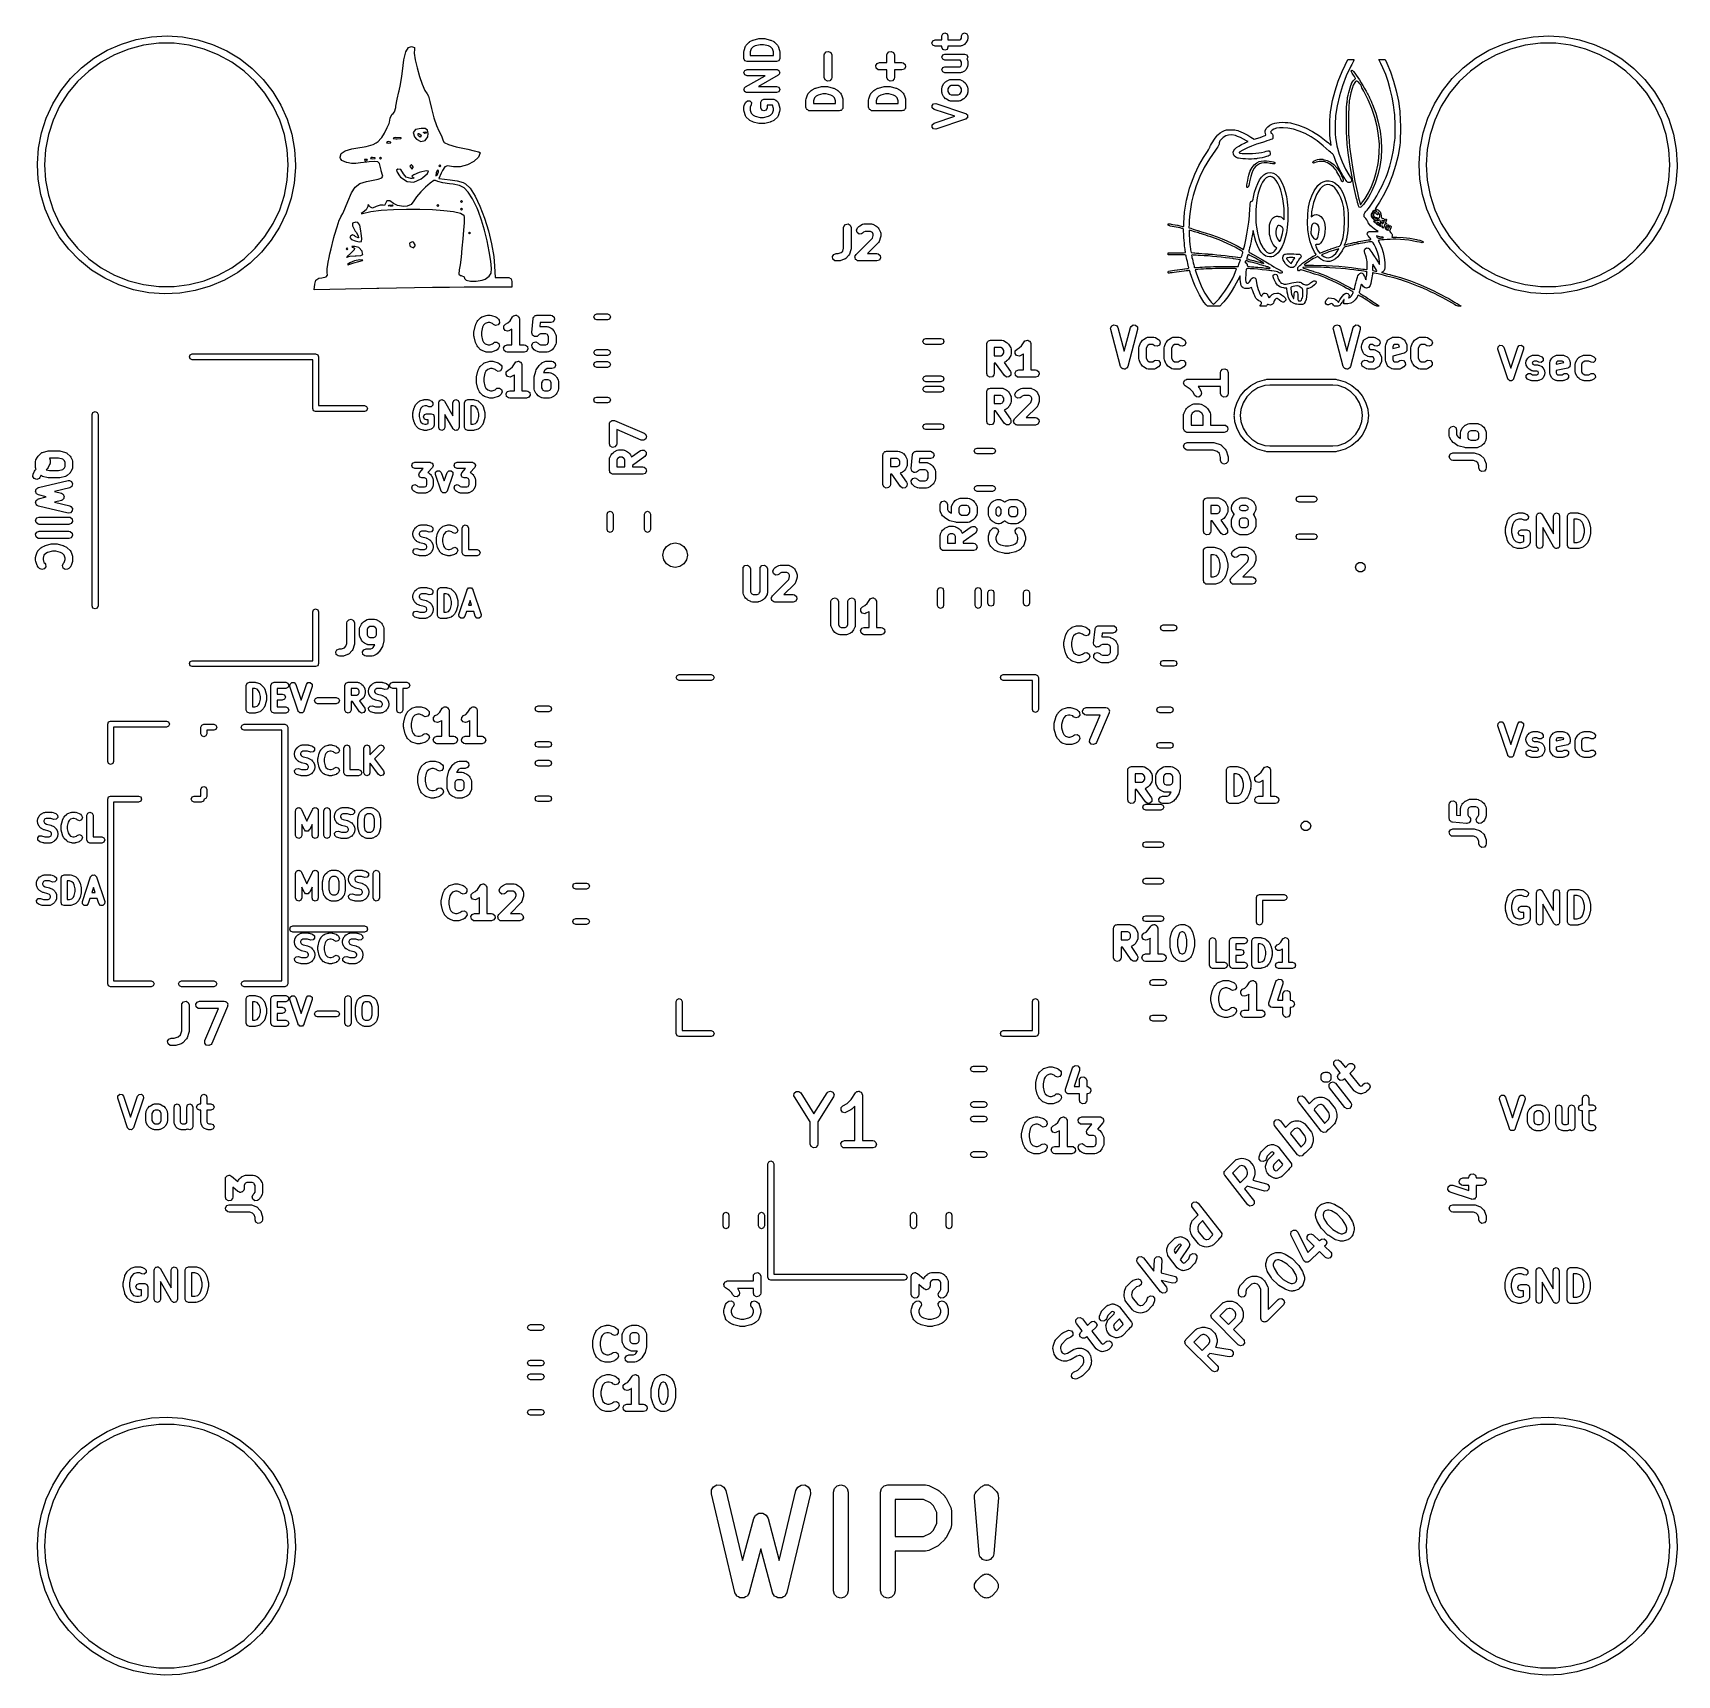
# Model space of a CAD drawing. Extents: x 83.3 to 116.6, y -116.6 to -83.3.
import ezdxf

# ---------------------------------------------------------------- set-up
doc = ezdxf.new("R2010")
doc.units = 0
doc.layers.add('BLACK', color=7, linetype='CONTINUOUS')

msp = doc.modelspace()

# ---------------------------------------------------------------- linework, layer by layer
at = {"layer": 'BLACK', "linetype": 'CONTINUOUS'}
for p, q in [((84.8006, -83.6763), (85.0885, -83.549)), ((85.0885, -83.549), (85.3895, -83.4573)), ((85.5372, -83.5739), (85.2368, -83.651)), ((85.3895, -83.4573), (85.6994, -83.4023)), ((85.8449, -83.535), (85.5372, -83.5739)), ((85.6994, -83.4023), (86.0137, -83.385)), ((86.1551, -83.535), (85.8449, -83.535)), ((86.0137, -83.385), (86.3277, -83.4056)), ((86.4628, -83.5739), (86.1551, -83.535)), ((86.3277, -83.4056), (86.6371, -83.4638)), ((86.7632, -83.651), (86.4628, -83.5739)), ((86.6371, -83.4638), (86.9371, -83.5587)), ((86.9371, -83.5587), (87.2236, -83.689)), ((90.8536, -83.7102), (90.9085, -83.6227)), ((90.9085, -83.6227), (90.9674, -83.6)), ((90.9674, -83.6), (91.0264, -83.6193)), ((91.0264, -83.6193), (91.0291, -83.6506)), ((97.7071, -83.6802), (97.7357, -83.5945)), ((97.7357, -83.5945), (97.7452, -83.5835)), ((97.7452, -83.5835), (97.7508, -83.5701)), ((97.7508, -83.5701), (97.8079, -83.5129)), ((97.8079, -83.5129), (97.8175, -83.509)), ((97.8175, -83.509), (97.8242, -83.5012)), ((97.8242, -83.5012), (97.8813, -83.4727)), ((97.8892, -83.6085), (97.8496, -83.648)), ((97.8813, -83.4727), (97.8884, -83.4722)), ((97.8884, -83.4722), (97.8941, -83.4679)), ((97.9311, -83.5875), (97.8892, -83.6085)), ((97.8941, -83.4679), (98.0084, -83.4394)), ((98.0313, -83.5625), (97.9311, -83.5875)), ((98.0084, -83.4394), (98.0162, -83.4405)), ((98.0162, -83.4405), (98.0236, -83.4375)), ((98.0236, -83.4375), (98.1093, -83.4375)), ((98.1016, -83.5625), (98.0313, -83.5625)), ((98.2018, -83.5875), (98.1016, -83.5625)), ((98.1093, -83.4375), (98.1166, -83.4405)), ((98.1166, -83.4405), (98.1244, -83.4394)), ((98.1244, -83.4394), (98.2387, -83.4679)), ((98.2437, -83.6085), (98.2018, -83.5875)), ((98.2387, -83.4679), (98.2444, -83.4722)), ((98.2832, -83.648), (98.2437, -83.6085)), ((98.2444, -83.4722), (98.2515, -83.4727)), ((98.2515, -83.4727), (98.3087, -83.5012)), ((98.3087, -83.5012), (98.3154, -83.509)), ((98.3154, -83.509), (98.3249, -83.5129)), ((98.3249, -83.5129), (98.3821, -83.5701)), ((98.3821, -83.5701), (98.3876, -83.5835)), ((98.3876, -83.5835), (98.3971, -83.5945)), ((98.3971, -83.5945), (98.4257, -83.6802)), ((101.514, -83.5286), (101.532, -83.4844)), ((101.532, -83.5728), (101.514, -83.5286)), ((101.532, -83.4844), (101.576, -83.4661)), ((101.576, -83.5911), (101.532, -83.5728)), ((101.576, -83.4661), (101.714, -83.4661)), ((101.714, -83.5911), (101.576, -83.5911)), ((101.714, -83.3857), (101.732, -83.3415)), ((101.714, -83.4661), (101.714, -83.3857)), ((101.714, -83.6143), (101.714, -83.5911)), ((101.732, -83.6585), (101.714, -83.6143)), ((101.732, -83.3415), (101.776, -83.3232)), ((101.776, -83.3232), (101.821, -83.3415)), ((101.821, -83.3415), (101.839, -83.3857)), ((101.839, -83.6143), (101.821, -83.6585)), ((101.839, -83.3857), (101.839, -83.4661)), ((101.839, -83.4661), (102.076, -83.4661)), ((102.091, -83.5911), (101.839, -83.5911)), ((101.839, -83.5911), (101.839, -83.6143)), ((102.076, -83.4661), (102.101, -83.4534)), ((102.104, -83.5855), (102.091, -83.5911)), ((102.101, -83.4534), (102.114, -83.4281)), ((102.119, -83.5845), (102.104, -83.5855)), ((102.114, -83.3857), (102.132, -83.3415)), ((102.114, -83.4281), (102.114, -83.3857)), ((102.176, -83.5559), (102.119, -83.5845)), ((102.132, -83.3415), (102.176, -83.3232)), ((102.176, -83.3232), (102.221, -83.3415)), ((102.189, -83.5409), (102.176, -83.5559)), ((102.204, -83.5279), (102.189, -83.5409)), ((102.232, -83.4708), (102.204, -83.5279)), ((102.221, -83.3415), (102.239, -83.3857)), ((102.233, -83.4563), (102.232, -83.4708)), ((102.239, -83.4429), (102.233, -83.4563)), ((102.239, -83.3857), (102.239, -83.4429)), ((112.801, -83.6763), (113.088, -83.549)), ((113.088, -83.549), (113.39, -83.4573)), ((113.537, -83.5739), (113.237, -83.651)), ((113.39, -83.4573), (113.699, -83.4023)), ((113.845, -83.535), (113.537, -83.5739)), ((113.699, -83.4023), (114.014, -83.385)), ((114.155, -83.535), (113.845, -83.535)), ((114.014, -83.385), (114.328, -83.4056)), ((114.463, -83.5739), (114.155, -83.535)), ((114.328, -83.4056), (114.637, -83.4638)), ((114.763, -83.651), (114.463, -83.5739)), ((114.637, -83.4638), (114.937, -83.5587)), ((114.937, -83.5587), (115.224, -83.689)), ((84.281, -84.0294), (84.5302, -83.8372)), ((84.6766, -83.9146), (84.4256, -84.0969)), ((84.5302, -83.8372), (84.8006, -83.6763)), ((84.9484, -83.7652), (84.6766, -83.9146)), ((85.2368, -83.651), (84.9484, -83.7652)), ((87.0516, -83.7652), (86.7632, -83.651)), ((87.3234, -83.9146), (87.0516, -83.7652)), ((87.2236, -83.689), (87.4924, -83.8527)), ((87.5744, -84.0969), (87.3234, -83.9146)), ((87.4924, -83.8527), (87.7396, -84.0475)), ((90.7836, -84.1), (90.8125, -83.8678)), ((90.8125, -83.8678), (90.8536, -83.7102)), ((91.0291, -83.6506), (91.0242, -83.7332)), ((91.0242, -83.7332), (91.0434, -83.8677)), ((91.0434, -83.8677), (91.0805, -84.0322)), ((97.7039, -83.7), (97.7079, -83.6905)), ((97.7039, -83.8429), (97.7039, -83.7)), ((97.7222, -83.8871), (97.7039, -83.8429)), ((97.7079, -83.6905), (97.7071, -83.6802)), ((97.7664, -83.9054), (97.7222, -83.8871)), ((98.3664, -83.9054), (97.7664, -83.9054)), ((97.8496, -83.648), (97.8289, -83.7101)), ((97.8289, -83.7101), (97.8289, -83.7804)), ((97.8289, -83.7804), (98.3039, -83.7804)), ((98.3039, -83.7101), (98.2832, -83.648)), ((98.3039, -83.7804), (98.3039, -83.7101)), ((98.4106, -83.8871), (98.3664, -83.9054)), ((98.4289, -83.8429), (98.4106, -83.8871)), ((98.4257, -83.6802), (98.425, -83.6905)), ((98.425, -83.6905), (98.4289, -83.7)), ((98.4289, -83.7), (98.4289, -83.8429)), ((99.3329, -83.7714), (99.3374, -83.7458)), ((99.3329, -84.2286), (99.3329, -83.7714)), ((99.3374, -83.7458), (99.3704, -83.7065)), ((99.3704, -83.7065), (99.4209, -83.6976)), ((99.4209, -83.6976), (99.4653, -83.7232)), ((99.4653, -83.7232), (99.4829, -83.7714)), ((99.4829, -83.7714), (99.4829, -84.2286)), ((100.375, -83.987), (100.401, -83.9425)), ((100.401, -83.9425), (100.449, -83.925)), ((100.449, -83.925), (100.603, -83.925)), ((100.603, -83.7714), (100.607, -83.7458)), ((100.603, -83.925), (100.603, -83.7714)), ((100.607, -83.7458), (100.64, -83.7065)), ((100.64, -83.7065), (100.691, -83.6976)), ((100.691, -83.6976), (100.735, -83.7232)), ((100.735, -83.7232), (100.753, -83.7714)), ((100.753, -83.7714), (100.753, -83.925)), ((100.753, -83.925), (100.906, -83.925)), ((100.906, -83.925), (100.932, -83.9295)), ((100.932, -83.9295), (100.971, -83.9625)), ((100.971, -83.9625), (100.98, -84.013)), ((101.714, -83.8143), (101.732, -83.7701)), ((101.732, -83.8585), (101.714, -83.8143)), ((101.776, -83.6768), (101.732, -83.6585)), ((101.732, -83.7701), (101.776, -83.7518)), ((101.776, -83.8768), (101.732, -83.8585)), ((101.821, -83.6585), (101.776, -83.6768)), ((101.776, -83.7518), (102.176, -83.7518)), ((102.093, -83.8768), (101.776, -83.8768)), ((102.096, -83.8799), (102.093, -83.8768)), ((102.114, -83.9148), (102.096, -83.8799)), ((102.114, -83.971), (102.114, -83.9148)), ((102.176, -83.7518), (102.221, -83.7701)), ((102.221, -83.7701), (102.239, -83.8143)), ((102.239, -83.8143), (102.223, -83.8531)), ((102.223, -83.8531), (102.232, -83.8721)), ((102.232, -83.8721), (102.233, -83.8866)), ((102.233, -83.8866), (102.239, -83.9)), ((102.239, -83.9), (102.239, -83.9857)), ((109.89, -83.9754), (109.943, -83.865)), ((109.943, -83.865), (110.006, -83.865)), ((110.021, -83.9629), (110.003, -83.9983)), ((110.006, -83.865), (110.036, -83.8653)), ((110.04, -83.9252), (110.021, -83.9629)), ((110.036, -83.8653), (110.058, -83.8659)), ((110.055, -83.895), (110.04, -83.9252)), ((110.065, -83.8748), (110.055, -83.895)), ((110.058, -83.8659), (110.068, -83.8669)), ((110.068, -83.8671), (110.065, -83.8748)), ((110.068, -83.8669), (110.068, -83.8671)), ((110.611, -83.9436), (110.571, -83.865)), ((110.571, -83.865), (110.699, -83.865)), ((110.654, -84.0335), (110.611, -83.9436)), ((110.699, -83.865), (110.733, -83.9379)), ((110.733, -83.9379), (110.806, -84.1125)), ((112.281, -84.0294), (112.53, -83.8372)), ((112.677, -83.9146), (112.426, -84.0969)), ((112.53, -83.8372), (112.801, -83.6763)), ((112.948, -83.7652), (112.677, -83.9146)), ((113.237, -83.651), (112.948, -83.7652)), ((115.052, -83.7652), (114.763, -83.651)), ((115.323, -83.9146), (115.052, -83.7652)), ((115.224, -83.689), (115.492, -83.8527)), ((115.574, -84.0969), (115.323, -83.9146)), ((115.492, -83.8527), (115.74, -84.0475)), ((83.8605, -84.4964), (84.0567, -84.2502)), ((84.0567, -84.2502), (84.281, -84.0294)), ((84.4256, -84.0969), (84.1995, -84.3093)), ((87.8005, -84.3093), (87.5744, -84.0969)), ((87.7396, -84.0475), (87.9615, -84.2707)), ((87.9615, -84.2707), (88.1551, -84.5188)), ((90.7467, -84.3673), (90.7726, -84.201)), ((90.7726, -84.201), (90.7836, -84.1)), ((91.0805, -84.0322), (91.1294, -84.2054)), ((91.1294, -84.2054), (91.184, -84.3655)), ((97.7039, -84.1286), (97.7222, -84.0844)), ((97.7222, -84.1728), (97.7039, -84.1286)), ((97.7222, -84.0844), (97.7664, -84.0661)), ((97.7664, -84.1911), (97.7222, -84.1728)), ((97.7354, -84.4172), (98.1311, -84.1911)), ((97.7664, -84.0661), (98.3664, -84.0661)), ((98.1311, -84.1911), (97.7664, -84.1911)), ((98.3974, -84.1828), (98.0018, -84.4089)), ((98.3664, -84.0661), (98.3744, -84.0694)), ((98.3744, -84.0694), (98.3829, -84.0683)), ((98.3829, -84.0683), (98.3957, -84.0782)), ((98.3957, -84.0782), (98.4106, -84.0844)), ((98.4027, -84.176), (98.3974, -84.1828)), ((98.4106, -84.1728), (98.4027, -84.176)), ((98.4106, -84.0844), (98.4139, -84.0923)), ((98.4168, -84.1578), (98.4106, -84.1728)), ((98.4139, -84.0923), (98.4207, -84.0976)), ((98.4267, -84.145), (98.4168, -84.1578)), ((98.4207, -84.0976), (98.4227, -84.1136)), ((98.4227, -84.1136), (98.4289, -84.1286)), ((98.4289, -84.1286), (98.4256, -84.1365)), ((98.4256, -84.1365), (98.4267, -84.145)), ((99.3504, -84.2768), (99.3329, -84.2286)), ((99.3948, -84.3024), (99.3504, -84.2768)), ((99.4454, -84.2935), (99.3948, -84.3024)), ((99.4783, -84.2542), (99.4454, -84.2935)), ((99.4829, -84.2286), (99.4783, -84.2542)), ((100.384, -84.0375), (100.375, -83.987)), ((100.424, -84.0705), (100.384, -84.0375)), ((100.449, -84.075), (100.424, -84.0705)), ((100.603, -84.075), (100.449, -84.075)), ((100.603, -84.2286), (100.603, -84.075)), ((100.62, -84.2768), (100.603, -84.2286)), ((100.665, -84.3024), (100.62, -84.2768)), ((100.715, -84.2935), (100.665, -84.3024)), ((100.748, -84.2542), (100.715, -84.2935)), ((100.753, -84.2286), (100.748, -84.2542)), ((100.906, -84.075), (100.753, -84.075)), ((100.753, -84.075), (100.753, -84.2286)), ((100.955, -84.0575), (100.906, -84.075)), ((100.98, -84.013), (100.955, -84.0575)), ((101.714, -84.0714), (101.732, -84.0272)), ((101.732, -84.1156), (101.714, -84.0714)), ((101.732, -84.0272), (101.776, -84.0089)), ((101.776, -84.1339), (101.732, -84.1156)), ((101.776, -84.0089), (102.076, -84.0089)), ((102.091, -84.1339), (101.776, -84.1339)), ((101.806, -84.3012), (101.863, -84.2727)), ((101.863, -84.2727), (101.877, -84.2716)), ((101.877, -84.2716), (101.891, -84.2661)), ((101.891, -84.2661), (102.062, -84.2661)), ((102.062, -84.2661), (102.076, -84.2716)), ((102.076, -84.0089), (102.101, -83.9963)), ((102.076, -84.2716), (102.09, -84.2727)), ((102.09, -84.2727), (102.147, -84.3012)), ((102.104, -84.1284), (102.091, -84.1339)), ((102.101, -83.9963), (102.114, -83.971)), ((102.119, -84.1273), (102.104, -84.1284)), ((102.176, -84.0988), (102.119, -84.1273)), ((102.189, -84.0838), (102.176, -84.0988)), ((102.204, -84.0708), (102.189, -84.0838)), ((102.232, -84.0137), (102.204, -84.0708)), ((102.233, -83.9992), (102.232, -84.0137)), ((102.239, -83.9857), (102.233, -83.9992)), ((109.749, -84.3053), (109.828, -84.1084)), ((109.828, -84.1084), (109.89, -83.9754)), ((109.911, -84.1971), (109.834, -84.398)), ((110.003, -83.9983), (109.911, -84.1971)), ((110.011, -84.0936), (110.016, -84.0836)), ((110.016, -84.113), (110.011, -84.0936)), ((110.016, -84.0836), (110.026, -84.0817)), ((110.032, -84.1425), (110.016, -84.113)), ((110.026, -84.0817), (110.038, -84.0886)), ((110.06, -84.1832), (110.032, -84.1425)), ((110.037, -84.3167), (110.059, -84.2884)), ((110.038, -84.0886), (110.057, -84.1083)), ((110.057, -84.1083), (110.082, -84.1388)), ((110.059, -84.2884), (110.08, -84.2672)), ((110.077, -84.2083), (110.06, -84.1832)), ((110.093, -84.2315), (110.077, -84.2083)), ((110.08, -84.2672), (110.094, -84.2579)), ((110.082, -84.1388), (110.111, -84.1784)), ((110.1, -84.2458), (110.093, -84.2315)), ((110.094, -84.2579), (110.1, -84.2538)), ((110.1, -84.2538), (110.1, -84.2458)), ((110.111, -84.1784), (110.143, -84.2252)), ((110.143, -84.2252), (110.178, -84.2774)), ((110.178, -84.2774), (110.213, -84.3333)), ((110.709, -84.1672), (110.654, -84.0335)), ((110.758, -84.312), (110.709, -84.1672)), ((110.806, -84.1125), (110.87, -84.2996)), ((110.87, -84.2996), (110.923, -84.4979)), ((111.861, -84.4964), (112.057, -84.2502)), ((112.057, -84.2502), (112.281, -84.0294)), ((112.426, -84.0969), (112.2, -84.3093)), ((115.8, -84.3093), (115.574, -84.0969)), ((115.74, -84.0475), (115.962, -84.2707)), ((115.962, -84.2707), (116.155, -84.5188)), ((83.6954, -84.7643), (83.8605, -84.4964)), ((84.0018, -84.5482), (83.8356, -84.8101)), ((84.1995, -84.3093), (84.0018, -84.5482)), ((87.9982, -84.5482), (87.8005, -84.3093)), ((88.1644, -84.8101), (87.9982, -84.5482)), ((88.1551, -84.5188), (88.3174, -84.7885)), ((90.6773, -84.6666), (90.7131, -84.5154)), ((90.7131, -84.5154), (90.7173, -84.5)), ((90.7173, -84.5), (90.7467, -84.3673)), ((91.184, -84.3655), (91.2381, -84.4909)), ((91.2381, -84.4909), (91.2857, -84.5601)), ((91.2857, -84.5601), (91.2877, -84.5616)), ((91.2877, -84.5616), (91.3097, -84.6086)), ((91.3097, -84.6086), (91.3407, -84.7132)), ((97.7039, -84.4714), (97.7072, -84.4635)), ((97.7101, -84.4864), (97.7039, -84.4714)), ((97.7061, -84.455), (97.716, -84.4422)), ((97.7072, -84.4635), (97.7061, -84.455)), ((97.7122, -84.5024), (97.7101, -84.4864)), ((97.7189, -84.5077), (97.7122, -84.5024)), ((97.716, -84.4422), (97.7222, -84.4272)), ((97.7222, -84.5156), (97.7189, -84.5077)), ((97.7222, -84.4272), (97.7302, -84.4239)), ((97.7372, -84.5218), (97.7222, -84.5156)), ((97.7302, -84.4239), (97.7354, -84.4172)), ((97.75, -84.5317), (97.7372, -84.5218)), ((97.7585, -84.5306), (97.75, -84.5317)), ((97.7664, -84.5339), (97.7585, -84.5306)), ((98.3664, -84.5339), (97.7664, -84.5339)), ((98.0018, -84.4089), (98.3664, -84.4089)), ((98.3664, -84.4089), (98.4106, -84.4272)), ((98.4106, -84.5156), (98.3664, -84.5339)), ((98.4106, -84.4272), (98.4289, -84.4714)), ((98.4289, -84.4714), (98.4106, -84.5156)), ((98.9653, -84.662), (98.9938, -84.5763)), ((98.9938, -84.5763), (99.0063, -84.5534)), ((99.0063, -84.5534), (99.0101, -84.551)), ((99.0101, -84.551), (99.012, -84.547)), ((99.012, -84.547), (99.0691, -84.4898)), ((99.0691, -84.4898), (99.0875, -84.477)), ((99.0875, -84.477), (99.0886, -84.4758)), ((99.0886, -84.4758), (99.1457, -84.4472)), ((99.1666, -84.6045), (99.1306, -84.6405)), ((99.1457, -84.4472), (99.1582, -84.4435)), ((99.1582, -84.4435), (99.1611, -84.4415)), ((99.1611, -84.4415), (99.2754, -84.413)), ((99.2055, -84.585), (99.1666, -84.6045)), ((99.3028, -84.5607), (99.2055, -84.585)), ((99.2754, -84.413), (99.2903, -84.4119)), ((99.2903, -84.4119), (99.2936, -84.4107)), ((99.2936, -84.4107), (99.3793, -84.4107)), ((99.3701, -84.5607), (99.3028, -84.5607)), ((99.4674, -84.585), (99.3701, -84.5607)), ((99.3793, -84.4107), (99.394, -84.4133)), ((99.394, -84.4133), (99.3975, -84.413)), ((99.3975, -84.413), (99.5118, -84.4415)), ((99.5063, -84.6045), (99.4674, -84.585)), ((99.5423, -84.6405), (99.5063, -84.6045)), ((99.5118, -84.4415), (99.5236, -84.4468)), ((99.5236, -84.4468), (99.5271, -84.4472)), ((99.5271, -84.4472), (99.5843, -84.4758)), ((99.5843, -84.4758), (99.6023, -84.4891)), ((99.6023, -84.4891), (99.6037, -84.4898)), ((99.6037, -84.4898), (99.6609, -84.547)), ((99.6609, -84.547), (99.6758, -84.5683)), ((99.6758, -84.5683), (99.6762, -84.5728)), ((99.6762, -84.5728), (99.679, -84.5763)), ((99.679, -84.5763), (99.7076, -84.662)), ((100.235, -84.662), (100.264, -84.5763)), ((100.264, -84.5763), (100.276, -84.5534)), ((100.276, -84.5534), (100.28, -84.551)), ((100.28, -84.551), (100.282, -84.547)), ((100.282, -84.547), (100.339, -84.4898)), ((100.339, -84.4898), (100.357, -84.477)), ((100.357, -84.477), (100.359, -84.4758)), ((100.359, -84.4758), (100.416, -84.4472)), ((100.437, -84.6045), (100.401, -84.6405)), ((100.416, -84.4472), (100.428, -84.4435)), ((100.428, -84.4435), (100.431, -84.4415)), ((100.431, -84.4415), (100.545, -84.413)), ((100.475, -84.585), (100.437, -84.6045)), ((100.573, -84.5607), (100.475, -84.585)), ((100.545, -84.413), (100.56, -84.4119)), ((100.56, -84.4119), (100.564, -84.4107)), ((100.564, -84.4107), (100.649, -84.4107)), ((100.64, -84.5607), (100.573, -84.5607)), ((100.737, -84.585), (100.64, -84.5607)), ((100.649, -84.4107), (100.664, -84.4133)), ((100.664, -84.4133), (100.667, -84.413)), ((100.667, -84.413), (100.782, -84.4415)), ((100.776, -84.6045), (100.737, -84.585)), ((100.812, -84.6405), (100.776, -84.6045)), ((100.782, -84.4415), (100.794, -84.4468)), ((100.794, -84.4468), (100.797, -84.4472)), ((100.797, -84.4472), (100.854, -84.4758)), ((100.854, -84.4758), (100.872, -84.4891)), ((100.872, -84.4891), (100.874, -84.4898)), ((100.874, -84.4898), (100.931, -84.547)), ((100.931, -84.547), (100.946, -84.5683)), ((100.946, -84.5683), (100.946, -84.5728)), ((100.946, -84.5728), (100.949, -84.5763)), ((100.949, -84.5763), (100.978, -84.662)), ((101.714, -84.4429), (101.719, -84.4294)), ((101.714, -84.5286), (101.714, -84.4429)), ((101.719, -84.542), (101.714, -84.5286)), ((101.719, -84.4294), (101.721, -84.4149)), ((101.721, -84.5565), (101.719, -84.542)), ((101.721, -84.4149), (101.749, -84.3578)), ((101.749, -84.6137), (101.721, -84.5565)), ((101.749, -84.3578), (101.757, -84.351)), ((101.757, -84.6204), (101.749, -84.6137)), ((101.757, -84.351), (101.761, -84.3415)), ((101.761, -84.6299), (101.757, -84.6204)), ((101.761, -84.3415), (101.789, -84.3129)), ((101.789, -84.6585), (101.761, -84.6299)), ((101.789, -84.3129), (101.799, -84.309)), ((101.799, -84.309), (101.806, -84.3012)), ((101.856, -84.4227), (101.839, -84.4576)), ((101.839, -84.4576), (101.839, -84.5138)), ((101.839, -84.5138), (101.856, -84.5487)), ((101.871, -84.4085), (101.856, -84.4227)), ((101.856, -84.5487), (101.871, -84.5629)), ((101.905, -84.3911), (101.871, -84.4085)), ((101.871, -84.5629), (101.905, -84.5804)), ((102.047, -84.3911), (101.905, -84.3911)), ((101.905, -84.5804), (102.047, -84.5804)), ((102.082, -84.4085), (102.047, -84.3911)), ((102.047, -84.5804), (102.082, -84.5629)), ((102.096, -84.4227), (102.082, -84.4085)), ((102.082, -84.5629), (102.096, -84.5487)), ((102.114, -84.4576), (102.096, -84.4227)), ((102.096, -84.5487), (102.114, -84.5138)), ((102.114, -84.5138), (102.114, -84.4576)), ((102.147, -84.3012), (102.154, -84.309)), ((102.154, -84.309), (102.163, -84.3129)), ((102.163, -84.3129), (102.192, -84.3415)), ((102.192, -84.6299), (102.163, -84.6585)), ((102.192, -84.3415), (102.196, -84.351)), ((102.196, -84.6204), (102.192, -84.6299)), ((102.196, -84.351), (102.204, -84.3578)), ((102.204, -84.6137), (102.196, -84.6204)), ((102.204, -84.3578), (102.232, -84.4149)), ((102.232, -84.5565), (102.204, -84.6137)), ((102.232, -84.4149), (102.233, -84.4294)), ((102.233, -84.542), (102.232, -84.5565)), ((102.233, -84.4294), (102.239, -84.4429)), ((102.239, -84.5286), (102.233, -84.542)), ((102.239, -84.4429), (102.239, -84.5286)), ((109.634, -84.6954), (109.684, -84.5004)), ((109.684, -84.5004), (109.749, -84.3053)), ((109.771, -84.5996), (109.725, -84.8007)), ((109.834, -84.398), (109.771, -84.5996)), ((109.932, -84.6734), (109.938, -84.633)), ((109.938, -84.633), (109.948, -84.5859)), ((109.948, -84.5859), (109.959, -84.5352)), ((109.959, -84.5352), (109.973, -84.484)), ((109.973, -84.484), (109.987, -84.4354)), ((110.003, -84.5364), (109.982, -84.6373)), ((109.987, -84.4354), (110.001, -84.3924)), ((110.001, -84.3924), (110.014, -84.3581)), ((110.027, -84.4512), (110.003, -84.5364)), ((110.014, -84.3581), (110.019, -84.3474)), ((110.019, -84.3474), (110.037, -84.3167)), ((110.053, -84.382), (110.027, -84.4512)), ((110.083, -84.3291), (110.053, -84.382)), ((110.098, -84.309), (110.083, -84.3282)), ((110.083, -84.3282), (110.083, -84.3291)), ((110.111, -84.3015), (110.098, -84.309)), ((110.126, -84.3026), (110.111, -84.3015)), ((110.145, -84.3125), (110.126, -84.3026)), ((110.126, -84.3026), (110.126, -84.3026)), ((110.167, -84.331), (110.145, -84.3125)), ((110.188, -84.3535), (110.167, -84.331)), ((110.204, -84.3755), (110.188, -84.3535)), ((110.21, -84.3925), (110.204, -84.3755)), ((110.21, -84.3943), (110.21, -84.3925)), ((110.216, -84.4101), (110.21, -84.3943)), ((110.213, -84.3333), (110.249, -84.391)), ((110.228, -84.4365), (110.216, -84.4101)), ((110.245, -84.4701), (110.228, -84.4365)), ((110.265, -84.5078), (110.245, -84.4701)), ((110.249, -84.391), (110.282, -84.4486)), ((110.352, -84.6791), (110.265, -84.5078)), ((110.282, -84.4486), (110.313, -84.5045)), ((110.313, -84.5045), (110.328, -84.5316)), ((110.328, -84.5316), (110.342, -84.5586)), ((110.342, -84.5586), (110.354, -84.5793)), ((110.354, -84.5793), (110.36, -84.5896)), ((110.36, -84.5896), (110.36, -84.59)), ((110.36, -84.59), (110.366, -84.5994)), ((110.366, -84.5994), (110.375, -84.6194)), ((110.375, -84.6194), (110.384, -84.64)), ((110.802, -84.4653), (110.758, -84.312)), ((110.838, -84.624), (110.802, -84.4653)), ((110.868, -84.7853), (110.838, -84.624)), ((110.923, -84.4979), (110.966, -84.7061)), ((111.695, -84.7643), (111.861, -84.4964)), ((112.002, -84.5482), (111.836, -84.8101)), ((112.2, -84.3093), (112.002, -84.5482)), ((115.998, -84.5482), (115.8, -84.3093)), ((116.164, -84.8101), (115.998, -84.5482)), ((116.155, -84.5188), (116.317, -84.7885)), ((83.5636, -85.0501), (83.6954, -84.7643)), ((83.8356, -84.8101), (83.7036, -85.0908)), ((88.2964, -85.0908), (88.1644, -84.8101)), ((88.3174, -84.7885), (88.4462, -85.0757)), ((90.5702, -84.981), (90.5985, -84.96)), ((90.5985, -84.96), (90.6245, -84.9247)), ((90.6245, -84.9247), (90.6475, -84.8372)), ((90.6475, -84.8372), (90.6517, -84.81)), ((90.6517, -84.81), (90.6773, -84.6666)), ((91.3407, -84.7132), (91.3745, -84.8544)), ((91.3745, -84.8544), (91.3801, -84.8806)), ((91.3801, -84.8806), (91.422, -85.0471)), ((97.7039, -84.8143), (97.7095, -84.8008)), ((97.7039, -84.9), (97.7039, -84.8143)), ((97.7079, -84.9095), (97.7039, -84.9)), ((97.7071, -84.9198), (97.7079, -84.9095)), ((97.7357, -85.0055), (97.7071, -84.9198)), ((97.7095, -84.8008), (97.7105, -84.7863)), ((97.7105, -84.7863), (97.7391, -84.7292)), ((97.7391, -84.7292), (97.7752, -84.6978)), ((97.7752, -84.6978), (97.823, -84.7012)), ((97.823, -84.7012), (97.8543, -84.7374)), ((97.8509, -84.7851), (97.8289, -84.829)), ((97.8289, -84.829), (97.8289, -84.8899)), ((97.8289, -84.8899), (97.8496, -84.952)), ((97.8496, -84.952), (97.8892, -84.9915)), ((97.8543, -84.7374), (97.8509, -84.7851)), ((98.0468, -84.7286), (98.0651, -84.6844)), ((98.0468, -84.8429), (98.0468, -84.7286)), ((98.0651, -84.8871), (98.0468, -84.8429)), ((98.0651, -84.6844), (98.1093, -84.6661)), ((98.1093, -84.9054), (98.0651, -84.8871)), ((98.1093, -84.6661), (98.3093, -84.6661)), ((98.1535, -84.8871), (98.1093, -84.9054)), ((98.1718, -84.8429), (98.1535, -84.8871)), ((98.2833, -84.7911), (98.1718, -84.7911)), ((98.1718, -84.7911), (98.1718, -84.8429)), ((98.2437, -84.9915), (98.2832, -84.952)), ((98.2832, -84.952), (98.3039, -84.8899)), ((98.3039, -84.853), (98.2833, -84.7911)), ((98.3039, -84.8899), (98.3039, -84.853)), ((98.3093, -84.6661), (98.3207, -84.6708)), ((98.3207, -84.6708), (98.3535, -84.6844)), ((98.3535, -84.6844), (98.382, -84.7129)), ((98.382, -84.7129), (98.3876, -84.7264)), ((98.3876, -84.7264), (98.3971, -84.7374)), ((98.3971, -84.7374), (98.4257, -84.8231)), ((98.4257, -84.9198), (98.3971, -85.0055)), ((98.4257, -84.8231), (98.425, -84.8334)), ((98.425, -84.8334), (98.4289, -84.8429)), ((98.4289, -84.9), (98.425, -84.9095)), ((98.425, -84.9095), (98.4257, -84.9198)), ((98.4289, -84.8429), (98.4289, -84.9)), ((98.9614, -84.6857), (98.9653, -84.6636)), ((98.9614, -84.8286), (98.9614, -84.6857)), ((98.9681, -84.8469), (98.9614, -84.8286)), ((98.9653, -84.6636), (98.9653, -84.662)), ((98.9715, -84.8661), (98.9681, -84.8469)), ((98.9767, -84.8704), (98.9715, -84.8661)), ((98.979, -84.8768), (98.9767, -84.8704)), ((98.9958, -84.8865), (98.979, -84.8768)), ((99.0108, -84.899), (98.9958, -84.8865)), ((99.0205, -84.9008), (99.0108, -84.899)), ((99.0234, -84.9024), (99.0205, -84.9008)), ((99.0267, -84.9019), (99.0234, -84.9024)), ((99.0364, -84.9036), (99.0267, -84.9019)), ((99.6364, -84.9036), (99.0364, -84.9036)), ((99.1306, -84.6405), (99.1114, -84.6979)), ((99.1114, -84.6979), (99.1114, -84.7536)), ((99.1114, -84.7536), (99.5614, -84.7536)), ((99.5614, -84.6979), (99.5423, -84.6405)), ((99.5614, -84.7536), (99.5614, -84.6979)), ((99.6547, -84.8969), (99.6364, -84.9036)), ((99.6739, -84.8935), (99.6547, -84.8969)), ((99.6783, -84.8883), (99.6739, -84.8935)), ((99.6846, -84.886), (99.6783, -84.8883)), ((99.6944, -84.8691), (99.6846, -84.886)), ((99.7069, -84.8542), (99.6944, -84.8691)), ((99.7086, -84.8445), (99.7069, -84.8542)), ((99.7076, -84.662), (99.7109, -84.6842)), ((99.7103, -84.8416), (99.7086, -84.8445)), ((99.7114, -84.8286), (99.7097, -84.8383)), ((99.7097, -84.8383), (99.7103, -84.8416)), ((99.7109, -84.6842), (99.7114, -84.6857)), ((99.7114, -84.6857), (99.7114, -84.8286)), ((100.231, -84.6857), (100.235, -84.6636)), ((100.231, -84.8286), (100.231, -84.6857)), ((100.238, -84.8469), (100.231, -84.8286)), ((100.235, -84.6636), (100.235, -84.662)), ((100.241, -84.8661), (100.238, -84.8469)), ((100.247, -84.8704), (100.241, -84.8661)), ((100.249, -84.8768), (100.247, -84.8704)), ((100.266, -84.8865), (100.249, -84.8768)), ((100.281, -84.899), (100.266, -84.8865)), ((100.291, -84.9008), (100.281, -84.899)), ((100.293, -84.9024), (100.291, -84.9008)), ((100.297, -84.9019), (100.293, -84.9024)), ((100.306, -84.9036), (100.297, -84.9019)), ((100.906, -84.9036), (100.306, -84.9036)), ((100.401, -84.6405), (100.381, -84.6979)), ((100.381, -84.6979), (100.381, -84.7536)), ((100.381, -84.7536), (100.831, -84.7536)), ((100.831, -84.6979), (100.812, -84.6405)), ((100.831, -84.7536), (100.831, -84.6979)), ((100.925, -84.8969), (100.906, -84.9036)), ((100.944, -84.8935), (100.925, -84.8969)), ((100.948, -84.8883), (100.944, -84.8935)), ((100.955, -84.886), (100.948, -84.8883)), ((100.964, -84.8691), (100.955, -84.886)), ((100.977, -84.8542), (100.964, -84.8691)), ((100.979, -84.8445), (100.977, -84.8542)), ((100.978, -84.662), (100.981, -84.6842)), ((100.98, -84.8416), (100.979, -84.8445)), ((100.981, -84.8286), (100.98, -84.8383)), ((100.98, -84.8383), (100.98, -84.8416)), ((100.981, -84.6842), (100.981, -84.6857)), ((100.981, -84.6857), (100.981, -84.8286)), ((101.517, -84.7945), (101.548, -84.7584)), ((101.521, -84.8422), (101.517, -84.7945)), ((101.557, -84.8736), (101.521, -84.8422)), ((101.548, -84.7584), (101.596, -84.755)), ((101.979, -85.0143), (101.557, -84.8736)), ((101.596, -84.755), (102.196, -84.955)), ((101.799, -84.6624), (101.789, -84.6585)), ((101.806, -84.6702), (101.799, -84.6624)), ((101.863, -84.6988), (101.806, -84.6702)), ((101.877, -84.6998), (101.863, -84.6988)), ((101.891, -84.7054), (101.877, -84.6998)), ((102.062, -84.7054), (101.891, -84.7054)), ((102.076, -84.6998), (102.062, -84.7054)), ((102.09, -84.6988), (102.076, -84.6998)), ((102.147, -84.6702), (102.09, -84.6988)), ((102.154, -84.6624), (102.147, -84.6702)), ((102.163, -84.6585), (102.154, -84.6624)), ((102.196, -84.955), (102.2, -84.9581)), ((102.2, -84.9581), (102.204, -84.9584)), ((102.204, -84.9584), (102.217, -84.9733)), ((109.584, -85.0083), (109.593, -84.9235)), ((109.593, -84.9235), (109.597, -84.8924)), ((109.597, -84.8924), (109.634, -84.6954)), ((109.725, -84.8007), (109.694, -85)), ((109.913, -84.989), (109.914, -84.9239)), ((109.914, -84.9239), (109.915, -84.866)), ((109.915, -84.866), (109.917, -84.8173)), ((109.917, -84.8173), (109.919, -84.7798)), ((109.919, -84.7798), (109.922, -84.7553)), ((109.922, -84.7553), (109.925, -84.7465)), ((109.925, -84.7465), (109.932, -84.7306)), ((109.929, -84.7042), (109.932, -84.6734)), ((109.931, -84.7221), (109.929, -84.7042)), ((109.932, -84.7306), (109.931, -84.7221)), ((109.956, -84.9396), (109.954, -85.0199)), ((109.959, -84.8644), (109.956, -84.9396)), ((109.963, -84.7972), (109.959, -84.8644)), ((109.967, -84.7409), (109.963, -84.7972)), ((109.972, -84.6983), (109.967, -84.7409)), ((109.982, -84.6373), (109.972, -84.6983)), ((110.428, -84.8588), (110.352, -84.6791)), ((110.384, -84.64), (110.396, -84.6673)), ((110.396, -84.6673), (110.412, -84.7043)), ((110.412, -84.7043), (110.429, -84.7455)), ((110.489, -85.0397), (110.428, -84.8588)), ((110.429, -84.7455), (110.441, -84.7733)), ((110.441, -84.7733), (110.508, -84.9516)), ((110.508, -84.9516), (110.56, -85.1319)), ((110.889, -84.9463), (110.868, -84.7853)), ((110.892, -84.9795), (110.889, -84.9463)), ((110.966, -84.7061), (110.991, -84.865)), ((110.991, -84.865), (110.995, -84.9102)), ((110.995, -84.9102), (110.999, -84.9685)), ((111.564, -85.0501), (111.695, -84.7643)), ((111.836, -84.8101), (111.704, -85.0908)), ((116.296, -85.0908), (116.164, -84.8101)), ((116.317, -84.7885), (116.446, -85.0757)), ((83.4672, -85.3497), (83.5636, -85.0501)), ((83.7036, -85.0908), (83.6077, -85.3858)), ((88.3923, -85.3858), (88.2964, -85.0908)), ((88.4462, -85.0757), (88.5395, -85.3762)), ((90.4237, -85.3452), (90.4756, -85.2413)), ((90.4756, -85.2413), (90.5125, -85.1578)), ((90.5125, -85.1578), (90.5208, -85.1302)), ((90.5208, -85.1302), (90.5362, -85.0496)), ((90.5362, -85.0496), (90.5702, -84.981)), ((91.049, -85.2836), (91.0024, -85.3452)), ((91.1605, -85.26), (91.049, -85.2836)), ((91.2443, -85.265), (91.1605, -85.26)), ((91.2913, -85.2943), (91.2443, -85.265)), ((91.304, -85.3663), (91.2913, -85.2943)), ((91.422, -85.0471), (91.4722, -85.2009)), ((91.4722, -85.2009), (91.5202, -85.3093)), ((97.7452, -85.0165), (97.7357, -85.0055)), ((97.7508, -85.0299), (97.7452, -85.0165)), ((97.8079, -85.0871), (97.7508, -85.0299)), ((97.8175, -85.091), (97.8079, -85.0871)), ((97.8242, -85.0988), (97.8175, -85.091)), ((97.8813, -85.1273), (97.8242, -85.0988)), ((97.8884, -85.1278), (97.8813, -85.1273)), ((97.8941, -85.1321), (97.8884, -85.1278)), ((97.8892, -84.9915), (97.9311, -85.0125)), ((98.0084, -85.1606), (97.8941, -85.1321)), ((97.9311, -85.0125), (98.0313, -85.0375)), ((98.0162, -85.1595), (98.0084, -85.1606)), ((98.0236, -85.1625), (98.0162, -85.1595)), ((98.1093, -85.1625), (98.0236, -85.1625)), ((98.0313, -85.0375), (98.1016, -85.0375)), ((98.1016, -85.0375), (98.2018, -85.0125)), ((98.1166, -85.1595), (98.1093, -85.1625)), ((98.1244, -85.1606), (98.1166, -85.1595)), ((98.2387, -85.1321), (98.1244, -85.1606)), ((98.2018, -85.0125), (98.2437, -84.9915)), ((98.2444, -85.1278), (98.2387, -85.1321)), ((98.2515, -85.1273), (98.2444, -85.1278)), ((98.3087, -85.0988), (98.2515, -85.1273)), ((98.3154, -85.091), (98.3087, -85.0988)), ((98.3249, -85.0871), (98.3154, -85.091)), ((98.3821, -85.0299), (98.3249, -85.0871)), ((98.3876, -85.0165), (98.3821, -85.0299)), ((98.3971, -85.0055), (98.3876, -85.0165)), ((101.517, -85.234), (101.521, -85.1863)), ((101.548, -85.2702), (101.517, -85.234)), ((101.521, -85.1863), (101.557, -85.155)), ((101.596, -85.2736), (101.548, -85.2702)), ((101.557, -85.155), (101.979, -85.0143)), ((102.196, -85.0736), (101.596, -85.2736)), ((102.2, -85.0705), (102.196, -85.0736)), ((102.204, -85.0702), (102.2, -85.0705)), ((102.217, -85.0552), (102.204, -85.0702)), ((102.217, -84.9733), (102.232, -84.9863)), ((102.232, -85.0422), (102.217, -85.0552)), ((102.232, -84.9863), (102.233, -84.991)), ((102.233, -85.0376), (102.232, -85.0422)), ((102.233, -84.991), (102.236, -84.9945)), ((102.236, -85.034), (102.233, -85.0376)), ((102.236, -84.9945), (102.234, -85.0143)), ((102.234, -85.0143), (102.236, -85.034)), ((107.441, -85.3012), (107.462, -85.2934)), ((107.462, -85.2934), (107.483, -85.2889)), ((107.483, -85.2889), (107.509, -85.2868)), ((107.509, -85.2868), (107.545, -85.2863)), ((107.545, -85.2863), (107.568, -85.2863)), ((107.568, -85.2863), (107.615, -85.2872)), ((107.615, -85.2872), (107.65, -85.2896)), ((107.65, -85.2896), (107.68, -85.2946)), ((107.68, -85.2946), (107.71, -85.3028)), ((108.27, -85.3033), (108.272, -85.2939)), ((108.272, -85.2939), (108.288, -85.2603)), ((108.288, -85.2603), (108.319, -85.2272)), ((108.319, -85.2272), (108.362, -85.1965)), ((108.362, -85.1965), (108.414, -85.1697)), ((108.406, -85.2971), (108.4, -85.3026)), ((108.445, -85.2746), (108.406, -85.2971)), ((108.414, -85.1697), (108.465, -85.1514)), ((108.497, -85.2581), (108.445, -85.2746)), ((108.465, -85.1514), (108.502, -85.1436)), ((108.559, -85.248), (108.497, -85.2581)), ((108.502, -85.1436), (108.552, -85.1387)), ((108.552, -85.1387), (108.609, -85.1366)), ((108.631, -85.245), (108.559, -85.248)), ((108.609, -85.1366), (108.669, -85.1374)), ((108.729, -85.2524), (108.631, -85.245)), ((108.669, -85.1374), (108.728, -85.141)), ((108.728, -85.141), (108.78, -85.1474)), ((108.841, -85.2753), (108.729, -85.2524)), ((108.78, -85.1474), (108.802, -85.1517)), ((108.802, -85.1517), (108.944, -85.1919)), ((108.957, -85.3134), (108.841, -85.2753)), ((108.944, -85.1919), (109.086, -85.2487)), ((109.086, -85.2487), (109.227, -85.3217)), ((109.576, -85.1974), (109.578, -85.1009)), ((109.576, -85.2937), (109.576, -85.1974)), ((109.58, -85.3857), (109.576, -85.2937)), ((109.578, -85.1009), (109.584, -85.0083)), ((109.685, -85.186), (109.684, -85.2562)), ((109.684, -85.2562), (109.686, -85.324)), ((109.686, -85.1181), (109.685, -85.186)), ((109.689, -85.0568), (109.686, -85.1181)), ((109.693, -85.0067), (109.689, -85.0568)), ((109.694, -85), (109.693, -85.0067)), ((109.913, -85.0594), (109.913, -84.989)), ((109.913, -85.1331), (109.913, -85.0594)), ((109.914, -85.184), (109.913, -85.1331)), ((109.914, -85.2082), (109.914, -85.184)), ((109.916, -85.2827), (109.914, -85.2082)), ((109.917, -85.3546), (109.916, -85.2827)), ((109.954, -85.0199), (109.953, -85.1023)), ((109.953, -85.1023), (109.953, -85.184)), ((109.953, -85.184), (109.954, -85.2622)), ((109.954, -85.2622), (109.955, -85.3339)), ((110.535, -85.221), (110.489, -85.0397)), ((110.566, -85.4018), (110.535, -85.221)), ((110.56, -85.1319), (110.597, -85.3132)), ((110.896, -85.0502), (110.892, -84.9795)), ((110.899, -85.1295), (110.896, -85.0502)), ((110.901, -85.2132), (110.899, -85.1295)), ((110.9, -85.377), (110.901, -85.2971)), ((110.901, -85.2971), (110.901, -85.2132)), ((110.999, -84.9685), (111.002, -85.0368)), ((111.002, -85.0368), (111.005, -85.1123)), ((111.005, -85.1123), (111.006, -85.192)), ((111.006, -85.192), (111.007, -85.2729)), ((111.007, -85.2729), (111.006, -85.3522)), ((111.467, -85.3497), (111.564, -85.0501)), ((111.704, -85.0908), (111.608, -85.3858)), ((116.392, -85.3858), (116.296, -85.0908)), ((116.446, -85.0757), (116.54, -85.3762)), ((83.4074, -85.6587), (83.4672, -85.3497)), ((83.6077, -85.3858), (83.5496, -85.6904)), ((88.4504, -85.6904), (88.3923, -85.3858)), ((88.5395, -85.3762), (88.5961, -85.6858)), ((89.84, -85.6637), (90.0462, -85.6273)), ((90.0462, -85.6273), (90.1905, -85.5851)), ((90.1905, -85.5851), (90.2509, -85.5504)), ((90.2509, -85.5504), (90.2911, -85.5274)), ((90.2911, -85.5274), (90.3484, -85.464)), ((90.3484, -85.464), (90.3659, -85.4447)), ((90.3659, -85.4447), (90.4193, -85.3541)), ((90.4193, -85.3541), (90.4237, -85.3452)), ((90.4725, -85.5327), (90.4573, -85.5504)), ((90.4573, -85.5504), (90.4967, -85.5568)), ((90.4956, -85.5263), (90.4725, -85.5327)), ((90.5492, -85.5358), (90.4956, -85.5263)), ((90.4967, -85.5568), (90.5485, -85.5495)), ((90.5485, -85.5495), (90.5492, -85.5358)), ((90.61, -85.4524), (90.5975, -85.464)), ((90.5975, -85.464), (90.6529, -85.4703)), ((90.6486, -85.4462), (90.61, -85.4524)), ((90.75, -85.4524), (90.6486, -85.4462)), ((90.6529, -85.4703), (90.68, -85.4707)), ((90.68, -85.4707), (90.7528, -85.4665)), ((90.7613, -85.4562), (90.75, -85.4524)), ((90.7528, -85.4665), (90.7613, -85.4562)), ((91.0024, -85.3452), (91.0269, -85.4308)), ((91.0269, -85.4308), (91.0664, -85.4773)), ((91.0664, -85.4773), (91.1583, -85.5241)), ((91.1, -85.4), (91.1032, -85.3631)), ((91.1082, -85.412), (91.1, -85.4)), ((91.1032, -85.3631), (91.1176, -85.36)), ((91.1424, -85.44), (91.1082, -85.412)), ((91.1176, -85.36), (91.1584, -85.389)), ((91.1464, -85.439), (91.1424, -85.44)), ((91.16, -85.4), (91.1464, -85.439)), ((91.1583, -85.5241), (91.2431, -85.504)), ((91.1584, -85.389), (91.16, -85.4)), ((91.2071, -85.3454), (91.2133, -85.3333)), ((91.24, -85.36), (91.2071, -85.3454)), ((91.2133, -85.3333), (91.2608, -85.3285)), ((91.2612, -85.3571), (91.24, -85.36)), ((91.2431, -85.504), (91.2966, -85.4283)), ((91.2608, -85.3285), (91.2667, -85.3333)), ((91.2667, -85.3333), (91.2612, -85.3571)), ((91.2966, -85.4283), (91.304, -85.3663)), ((91.5202, -85.3093), (91.5213, -85.3112)), ((91.5213, -85.3112), (91.5727, -85.4117)), ((91.5727, -85.4117), (91.5991, -85.4893)), ((91.5991, -85.4893), (91.6, -85.4992)), ((91.6, -85.4992), (91.6285, -85.5442)), ((91.6285, -85.5442), (91.7181, -85.5883)), ((91.7181, -85.5883), (91.8751, -85.6335)), ((91.8751, -85.6335), (92.1056, -85.6822)), ((107.143, -85.6485), (107.148, -85.6326)), ((107.148, -85.6326), (107.161, -85.6063)), ((107.161, -85.6063), (107.18, -85.5726)), ((107.18, -85.5726), (107.203, -85.5346)), ((107.203, -85.5346), (107.229, -85.495)), ((107.229, -85.495), (107.256, -85.4569)), ((107.256, -85.4569), (107.281, -85.4233)), ((107.281, -85.4233), (107.303, -85.3971)), ((107.308, -85.6315), (107.286, -85.6618)), ((107.303, -85.3971), (107.307, -85.3933)), ((107.307, -85.3933), (107.354, -85.3505)), ((107.322, -85.6091), (107.308, -85.6315)), ((107.33, -85.5919), (107.322, -85.6091)), ((107.334, -85.5772), (107.33, -85.5919)), ((107.335, -85.5623), (107.334, -85.5772)), ((107.34, -85.5308), (107.335, -85.5506)), ((107.335, -85.5506), (107.335, -85.5623)), ((107.351, -85.5109), (107.34, -85.5308)), ((107.372, -85.4855), (107.351, -85.5109)), ((107.354, -85.3505), (107.403, -85.3192)), ((107.413, -85.4455), (107.372, -85.4855)), ((107.403, -85.3192), (107.415, -85.313)), ((107.467, -85.4124), (107.413, -85.4455)), ((107.415, -85.313), (107.441, -85.3012)), ((107.526, -85.3948), (107.467, -85.4124)), ((107.591, -85.3927), (107.526, -85.3948)), ((107.663, -85.4057), (107.591, -85.3927)), ((107.709, -85.4212), (107.663, -85.4057)), ((107.686, -85.6487), (107.732, -85.6171)), ((107.769, -85.4459), (107.709, -85.4212)), ((107.71, -85.3028), (107.729, -85.3093)), ((107.729, -85.3093), (107.824, -85.3479)), ((107.732, -85.6171), (107.787, -85.586)), ((107.83, -85.476), (107.769, -85.4459)), ((107.787, -85.586), (107.849, -85.557)), ((107.824, -85.3479), (107.918, -85.3979)), ((107.887, -85.5087), (107.83, -85.476)), ((107.849, -85.557), (107.871, -85.5477)), ((107.871, -85.5477), (107.919, -85.5283)), ((107.919, -85.5283), (107.887, -85.5087)), ((107.992, -85.6192), (107.908, -85.6535)), ((107.918, -85.3979), (107.975, -85.4343)), ((107.975, -85.4343), (108.043, -85.4799)), ((108.093, -85.5823), (107.992, -85.6192)), ((108.043, -85.4799), (108.164, -85.4412)), ((108.21, -85.5428), (108.093, -85.5823)), ((108.164, -85.4412), (108.212, -85.4256)), ((108.251, -85.5294), (108.21, -85.5428)), ((108.212, -85.4256), (108.245, -85.4135)), ((108.245, -85.4135), (108.266, -85.4044)), ((108.302, -85.5122), (108.251, -85.5294)), ((108.266, -85.4044), (108.277, -85.3972)), ((108.27, -85.3329), (108.27, -85.3033)), ((108.273, -85.365), (108.27, -85.3329)), ((108.279, -85.39), (108.273, -85.365)), ((108.277, -85.3972), (108.28, -85.3911)), ((108.28, -85.3911), (108.279, -85.39)), ((108.346, -85.4969), (108.302, -85.5122)), ((108.382, -85.4842), (108.346, -85.4969)), ((108.382, -85.3222), (108.378, -85.3376)), ((108.378, -85.3376), (108.389, -85.353)), ((108.4, -85.3026), (108.382, -85.3222)), ((108.406, -85.475), (108.382, -85.4842)), ((108.389, -85.353), (108.399, -85.361)), ((108.399, -85.361), (108.414, -85.3776)), ((108.417, -85.4701), (108.406, -85.475)), ((108.414, -85.3776), (108.422, -85.4005)), ((108.42, -85.4672), (108.417, -85.4701)), ((108.425, -85.4502), (108.42, -85.4672)), ((108.422, -85.4005), (108.424, -85.42)), ((108.424, -85.42), (108.425, -85.4502)), ((109.075, -85.3663), (108.957, -85.3134)), ((109.196, -85.4336), (109.075, -85.3663)), ((109.319, -85.5149), (109.196, -85.4336)), ((109.227, -85.3217), (109.366, -85.4109)), ((109.442, -85.61), (109.319, -85.5149)), ((109.366, -85.4109), (109.504, -85.516)), ((109.565, -85.7183), (109.442, -85.61)), ((109.504, -85.516), (109.548, -85.5532)), ((109.548, -85.5532), (109.607, -85.6042)), ((109.586, -85.4695), (109.58, -85.3857)), ((109.596, -85.5409), (109.586, -85.4695)), ((109.607, -85.6042), (109.596, -85.5409)), ((109.686, -85.324), (109.688, -85.3852)), ((109.688, -85.3852), (109.692, -85.4352)), ((109.692, -85.4352), (109.693, -85.4442)), ((109.693, -85.4442), (109.722, -85.6153)), ((109.722, -85.6153), (109.766, -85.7803)), ((109.92, -85.422), (109.917, -85.3546)), ((109.922, -85.4829), (109.92, -85.422)), ((109.926, -85.5354), (109.922, -85.4829)), ((109.929, -85.5775), (109.926, -85.5354)), ((109.95, -85.7574), (109.929, -85.5775)), ((109.955, -85.3339), (109.958, -85.3961)), ((109.958, -85.3961), (109.96, -85.417)), ((109.96, -85.417), (109.979, -85.6346)), ((110.581, -85.5811), (110.566, -85.4018)), ((110.58, -85.758), (110.581, -85.5811)), ((110.597, -85.3132), (110.618, -85.4947)), ((110.618, -85.4947), (110.624, -85.6753)), ((110.867, -85.7021), (110.89, -85.5404)), ((110.89, -85.5404), (110.893, -85.5079)), ((110.893, -85.5079), (110.898, -85.4486)), ((110.898, -85.4486), (110.9, -85.377)), ((110.995, -85.5966), (110.959, -85.8106)), ((110.996, -85.5936), (110.995, -85.5966)), ((111, -85.5505), (110.996, -85.5936)), ((111.003, -85.4939), (111, -85.5505)), ((111.005, -85.4268), (111.003, -85.4939)), ((111.006, -85.3522), (111.005, -85.4268)), ((111.407, -85.6587), (111.467, -85.3497)), ((111.608, -85.3858), (111.55, -85.6904)), ((116.45, -85.6904), (116.392, -85.3858)), ((116.54, -85.3762), (116.596, -85.6858)), ((83.3851, -85.9726), (83.4074, -85.6587)), ((83.5496, -85.6904), (83.5301, -86)), ((88.4699, -86), (88.4504, -85.6904)), ((88.5961, -85.6858), (88.615, -86)), ((89.52, -85.8424), (89.5431, -85.7694)), ((89.5202, -85.8503), (89.52, -85.8424)), ((89.5308, -85.8704), (89.5202, -85.8503)), ((89.5428, -85.8933), (89.5308, -85.8704)), ((89.5528, -85.9124), (89.5428, -85.8933)), ((89.5431, -85.7694), (89.6198, -85.7164)), ((89.65, -85.9494), (89.5528, -85.9124)), ((89.6198, -85.7164), (89.7608, -85.6772)), ((89.6586, -85.9513), (89.65, -85.9494)), ((89.7509, -85.9683), (89.6586, -85.9513)), ((89.7608, -85.6772), (89.84, -85.6637)), ((89.933, -85.9579), (89.8365, -85.9688)), ((90.0647, -85.9435), (89.933, -85.9579)), ((90.0192, -85.8885), (90.0133, -85.8933)), ((90.0133, -85.8933), (90.0188, -85.9171)), ((90.0188, -85.9171), (90.04, -85.92)), ((90.0667, -85.8933), (90.0192, -85.8885)), ((90.04, -85.92), (90.0729, -85.9054)), ((90.1094, -85.9387), (90.0647, -85.9435)), ((90.0729, -85.9054), (90.0667, -85.8933)), ((90.2253, -85.9294), (90.1094, -85.9387)), ((90.1525, -85.8527), (90.1373, -85.8704)), ((90.1373, -85.8704), (90.1767, -85.8768)), ((90.1756, -85.8463), (90.1525, -85.8527)), ((90.2292, -85.8558), (90.1756, -85.8463)), ((90.1767, -85.8768), (90.2285, -85.8695)), ((90.2875, -85.9369), (90.2253, -85.9294)), ((90.2285, -85.8695), (90.229, -85.86)), ((90.229, -85.86), (90.2292, -85.8558)), ((90.3163, -85.9679), (90.2875, -85.9369)), ((90.34, -85.84), (90.32, -85.86)), ((90.32, -85.86), (90.34, -85.88)), ((90.36, -85.86), (90.34, -85.84)), ((90.34, -85.88), (90.36, -85.86)), ((92.2294, -85.9288), (92.0989, -85.9963)), ((92.1056, -85.6822), (92.11, -85.6831)), ((92.11, -85.6831), (92.2388, -85.7112)), ((92.3237, -85.8453), (92.2294, -85.9288)), ((92.2388, -85.7112), (92.329, -85.738)), ((92.36, -85.7563), (92.3237, -85.8453)), ((92.329, -85.738), (92.36, -85.7563)), ((106.925, -86.0148), (107.02, -85.8496)), ((107.02, -85.8496), (107.074, -85.7673)), ((107.137, -85.8736), (107.032, -86.0525)), ((107.074, -85.7673), (107.098, -85.7298)), ((107.098, -85.7298), (107.119, -85.6962)), ((107.119, -85.6962), (107.134, -85.6695)), ((107.134, -85.6695), (107.142, -85.6524)), ((107.257, -85.7006), (107.137, -85.8736)), ((107.142, -85.6524), (107.143, -85.6485)), ((107.286, -85.6618), (107.257, -85.7006)), ((107.619, -85.7433), (107.631, -85.7069)), ((107.622, -85.7804), (107.619, -85.7433)), ((107.64, -85.8139), (107.622, -85.7804)), ((107.631, -85.7069), (107.652, -85.6792)), ((107.67, -85.8418), (107.64, -85.8139)), ((107.652, -85.6792), (107.686, -85.6487)), ((107.713, -85.8617), (107.67, -85.8418)), ((107.726, -85.8653), (107.713, -85.8617)), ((107.764, -85.8713), (107.726, -85.8653)), ((107.742, -85.7463), (107.74, -85.7525)), ((107.74, -85.7525), (107.747, -85.7574)), ((107.754, -85.7362), (107.742, -85.7463)), ((107.747, -85.7574), (107.752, -85.7599)), ((107.752, -85.7599), (107.768, -85.7632)), ((107.779, -85.7196), (107.754, -85.7362)), ((107.813, -85.8759), (107.764, -85.8713)), ((107.768, -85.7632), (107.799, -85.7658)), ((107.787, -85.7141), (107.779, -85.7196)), ((107.839, -85.6851), (107.787, -85.7141)), ((107.799, -85.7658), (107.843, -85.7677)), ((107.869, -85.879), (107.813, -85.8759)), ((107.908, -85.6535), (107.839, -85.6851)), ((107.843, -85.7677), (107.897, -85.7686)), ((107.929, -85.8805), (107.869, -85.879)), ((107.897, -85.7686), (107.931, -85.7687)), ((107.988, -85.8802), (107.929, -85.8805)), ((107.931, -85.7687), (108.01, -85.7676)), ((108.043, -85.878), (107.988, -85.8802)), ((108.01, -85.7676), (108.077, -85.7638)), ((108.091, -85.8738), (108.043, -85.878)), ((108.044, -85.9979), (108.097, -85.9564)), ((108.077, -85.7638), (108.136, -85.757)), ((108.104, -85.8722), (108.091, -85.8738)), ((108.097, -85.9564), (108.145, -85.9338)), ((108.153, -85.8644), (108.104, -85.8722)), ((108.136, -85.757), (108.192, -85.7464)), ((108.145, -85.9338), (108.186, -85.9239)), ((108.194, -85.9664), (108.15, -85.9797)), ((108.203, -85.8544), (108.153, -85.8644)), ((108.186, -85.9239), (108.237, -85.9185)), ((108.192, -85.7464), (108.25, -85.7314)), ((108.249, -85.9595), (108.194, -85.9664)), ((108.251, -85.8431), (108.203, -85.8544)), ((108.237, -85.9185), (108.294, -85.9178)), ((108.309, -85.96), (108.249, -85.9595)), ((108.25, -85.7314), (108.286, -85.7204)), ((108.295, -85.8313), (108.251, -85.8431)), ((108.286, -85.7204), (108.322, -85.713)), ((108.294, -85.9178), (108.351, -85.9218)), ((108.329, -85.8199), (108.295, -85.8313)), ((108.368, -85.9684), (108.309, -85.96)), ((108.322, -85.713), (108.346, -85.7177)), ((108.35, -85.81), (108.329, -85.8199)), ((108.346, -85.7177), (108.361, -85.735)), ((108.36, -85.8014), (108.35, -85.81)), ((108.351, -85.9218), (108.397, -85.9294)), ((108.367, -85.7869), (108.36, -85.8014)), ((108.361, -85.735), (108.367, -85.7626)), ((108.367, -85.7626), (108.367, -85.7869)), ((108.397, -85.9294), (108.431, -85.9374)), ((108.431, -85.9374), (108.452, -85.9443)), ((108.452, -85.9443), (108.462, -85.9516)), ((108.462, -85.9516), (108.466, -85.9609)), ((108.466, -85.9609), (108.467, -85.9629)), ((108.467, -85.9629), (108.466, -85.9738)), ((109.235, -85.9485), (109.241, -85.9314)), ((109.237, -85.9577), (109.235, -85.9485)), ((109.247, -85.9642), (109.237, -85.9577)), ((109.241, -85.9314), (109.261, -85.9163)), ((109.268, -85.9604), (109.247, -85.9642)), ((109.261, -85.9163), (109.296, -85.9024)), ((109.301, -85.9464), (109.268, -85.9604)), ((109.296, -85.9024), (109.33, -85.8928)), ((109.306, -85.9443), (109.301, -85.9464)), ((109.333, -85.9344), (109.306, -85.9443)), ((109.33, -85.8928), (109.367, -85.8852)), ((109.363, -85.9295), (109.333, -85.9344)), ((109.403, -85.9283), (109.363, -85.9295)), ((109.367, -85.8852), (109.399, -85.8831)), ((109.399, -85.8831), (109.434, -85.8864)), ((109.405, -85.9283), (109.403, -85.9283)), ((109.44, -85.9295), (109.405, -85.9283)), ((109.434, -85.8864), (109.444, -85.8878)), ((109.467, -85.9339), (109.44, -85.9295)), ((109.444, -85.8878), (109.521, -85.9081)), ((109.494, -85.9431), (109.467, -85.9339)), ((109.528, -85.959), (109.494, -85.9431)), ((109.521, -85.9081), (109.594, -85.9438)), ((109.565, -85.9783), (109.528, -85.959)), ((109.59, -85.7403), (109.565, -85.7183)), ((109.614, -85.7617), (109.59, -85.7403)), ((109.594, -85.9438), (109.661, -85.9942)), ((109.632, -85.7763), (109.614, -85.7617)), ((109.641, -85.7817), (109.632, -85.7763)), ((109.645, -85.7866), (109.641, -85.7817)), ((109.653, -85.8045), (109.645, -85.7866)), ((109.664, -85.8324), (109.653, -85.8045)), ((109.676, -85.8671), (109.664, -85.8324)), ((109.678, -85.8721), (109.676, -85.8671)), ((109.702, -85.9338), (109.678, -85.8721)), ((109.733, -86.0039), (109.702, -85.9338)), ((109.766, -85.7803), (109.824, -85.9383)), ((109.824, -85.9383), (109.898, -86.0888)), ((109.982, -85.9837), (109.95, -85.7574)), ((109.979, -85.6346), (110.008, -85.8622)), ((110.008, -85.8622), (110.044, -86.0959)), ((110.551, -86.0056), (110.563, -85.9317)), ((110.563, -85.9317), (110.58, -85.758)), ((110.615, -85.8541), (110.59, -86.03)), ((110.624, -85.6753), (110.615, -85.8541)), ((110.795, -86.0231), (110.835, -85.8648)), ((110.835, -85.8648), (110.867, -85.7021)), ((110.959, -85.8106), (110.911, -86.0141)), ((111.385, -85.9726), (111.407, -85.6587)), ((111.55, -85.6904), (111.53, -86)), ((116.47, -86), (116.45, -85.6904)), ((116.596, -85.6858), (116.615, -86)), ((83.3865, -86), (83.3851, -85.9726)), ((83.4008, -86.287), (83.3865, -86)), ((83.4541, -86.5971), (83.4008, -86.287)), ((83.5301, -86), (83.5496, -86.3096)), ((88.4504, -86.3096), (88.4699, -86)), ((88.6144, -86.0548), (88.5889, -86.3685)), ((88.615, -86), (88.6144, -86.0548)), ((89.8, -85.9733), (89.7509, -85.9683)), ((89.8365, -85.9688), (89.8, -85.9733)), ((90.1541, -86.3148), (90.2915, -86.2869)), ((90.2915, -86.2869), (90.3636, -86.2602)), ((90.3309, -86.0245), (90.3163, -85.9679)), ((90.3319, -86.0286), (90.3309, -86.0245)), ((90.3504, -86.1072), (90.3319, -86.0286)), ((90.3527, -86.117), (90.3504, -86.1072)), ((90.3797, -86.2053), (90.3527, -86.117)), ((90.3636, -86.2602), (90.3846, -86.2277)), ((90.3846, -86.2277), (90.3797, -86.2053)), ((90.6914, -86.0878), (90.6661, -86.1072)), ((90.6661, -86.1072), (90.6734, -86.1501)), ((90.6734, -86.1501), (90.7251, -86.2233)), ((90.7503, -86.0947), (90.6914, -86.0878)), ((90.7251, -86.2233), (90.7469, -86.2472)), ((90.7469, -86.2472), (90.8773, -86.3393)), ((90.8073, -86.18), (90.7503, -86.0947)), ((90.8591, -86.2506), (90.8073, -86.18)), ((90.9564, -86.2772), (90.8591, -86.2506)), ((90.9576, -86), (90.9337, -86.0245)), ((90.9337, -86.0245), (90.94, -86.04)), ((90.94, -86.04), (90.9759, -86.0782)), ((90.9784, -86.2763), (90.9564, -86.2772)), ((90.9692, -86.0015), (90.9576, -86)), ((90.984, -86.02), (90.9692, -86.0015)), ((91.0122, -86.1983), (90.9741, -86.2284)), ((90.9741, -86.2284), (90.9937, -86.2472)), ((90.9759, -86.0782), (90.9824, -86.08)), ((91.0233, -86.2673), (90.9784, -86.2763)), ((90.9824, -86.08), (90.9995, -86.0491)), ((91, -86.04), (90.984, -86.02)), ((90.9937, -86.2472), (91.0233, -86.2673)), ((90.9995, -86.0491), (91, -86.04)), ((91.1237, -86.1569), (91.0122, -86.1983)), ((91.0155, -86.3519), (91.1606, -86.2848)), ((91.1478, -86.1493), (91.1237, -86.1569)), ((91.2649, -86.1197), (91.1478, -86.1493)), ((91.1606, -86.2848), (91.1969, -86.2564)), ((91.1969, -86.2564), (91.2378, -86.2185)), ((91.2378, -86.2185), (91.2883, -86.1716)), ((91.3114, -86.1266), (91.2649, -86.1197)), ((91.2883, -86.1716), (91.3114, -86.1266)), ((91.4692, -86.1568), (91.4602, -86.2185)), ((91.4602, -86.2185), (91.4849, -86.2111)), ((91.4909, -86.1052), (91.4692, -86.1568)), ((91.4849, -86.2111), (91.4867, -86.2093)), ((91.4867, -86.2093), (91.5149, -86.1401)), ((91.5115, -86.1145), (91.4909, -86.1052)), ((91.5149, -86.1401), (91.5115, -86.1145)), ((91.54, -86), (91.52, -86.02)), ((91.52, -86.02), (91.54, -86.04)), ((91.5696, -86.1674), (91.5241, -86.2748)), ((91.5241, -86.2748), (91.7521, -86.3016)), ((91.56, -86.02), (91.54, -86)), ((91.54, -86.04), (91.56, -86.02)), ((91.5943, -86.1112), (91.5696, -86.1674)), ((91.6394, -86.0379), (91.5943, -86.1112)), ((91.6935, -86.0175), (91.6394, -86.0379)), ((91.781, -86.0345), (91.6935, -86.0175)), ((91.8165, -86.0418), (91.781, -86.0345)), ((91.954, -86.0375), (91.8165, -86.0418)), ((92.0989, -85.9963), (91.954, -86.0375)), ((106.771, -86.365), (106.843, -86.185)), ((106.843, -86.185), (106.925, -86.0148)), ((106.942, -86.2367), (106.867, -86.4255)), ((107.032, -86.0525), (106.942, -86.2367)), ((107.913, -86.3166), (107.924, -86.2625)), ((107.924, -86.2625), (107.937, -86.2097)), ((107.937, -86.2097), (107.95, -86.1629)), ((107.95, -86.1629), (107.962, -86.1268)), ((107.975, -86.2347), (107.956, -86.3178)), ((107.962, -86.1268), (107.965, -86.1209)), ((107.965, -86.1209), (108, -86.0529)), ((107.996, -86.166), (107.975, -86.2347)), ((108.018, -86.1101), (107.996, -86.166)), ((108, -86.0529), (108.044, -85.9979)), ((108.044, -86.0653), (108.018, -86.1101)), ((108.074, -86.0298), (108.044, -86.0653)), ((108.109, -86.0018), (108.074, -86.0298)), ((108.15, -85.9797), (108.109, -86.0018)), ((108.153, -86.3042), (108.194, -86.2454)), ((108.194, -86.2454), (108.238, -86.2008)), ((108.238, -86.2008), (108.28, -86.1739)), ((108.286, -86.2635), (108.249, -86.3015)), ((108.28, -86.1739), (108.319, -86.1614)), ((108.325, -86.2398), (108.286, -86.2635)), ((108.319, -86.1614), (108.366, -86.1568)), ((108.364, -86.2317), (108.325, -86.2398)), ((108.377, -86.2325), (108.364, -86.2317)), ((108.366, -86.1568), (108.411, -86.1604)), ((108.379, -85.9706), (108.368, -85.9684)), ((108.416, -86.2456), (108.377, -86.2325)), ((108.418, -85.9782), (108.379, -85.9706)), ((108.411, -86.1604), (108.439, -86.1684)), ((108.455, -86.2736), (108.416, -86.2456)), ((108.444, -85.9813), (108.418, -85.9782)), ((108.439, -86.1684), (108.485, -86.1963)), ((108.46, -85.9799), (108.444, -85.9813)), ((108.491, -86.3153), (108.455, -86.2736)), ((108.466, -85.9738), (108.46, -85.9799)), ((108.485, -86.1963), (108.53, -86.2397)), ((108.53, -86.2397), (108.571, -86.2971)), ((108.571, -86.2971), (108.609, -86.3673)), ((109.611, -86.0087), (109.565, -85.9783)), ((109.65, -86.0439), (109.611, -86.0087)), ((109.688, -86.0887), (109.65, -86.0439)), ((109.661, -85.9942), (109.721, -86.0584)), ((109.703, -86.1095), (109.688, -86.0887)), ((109.722, -86.1393), (109.703, -86.1095)), ((109.721, -86.0584), (109.774, -86.1357)), ((109.742, -86.1728), (109.722, -86.1393)), ((109.768, -86.0777), (109.733, -86.0039)), ((109.762, -86.2066), (109.742, -86.1728)), ((109.778, -86.2369), (109.762, -86.2066)), ((109.806, -86.1504), (109.768, -86.0777)), ((109.774, -86.1357), (109.797, -86.1786)), ((109.789, -86.2604), (109.778, -86.2369)), ((109.793, -86.2734), (109.789, -86.2604)), ((109.794, -86.2751), (109.793, -86.2734)), ((109.798, -86.289), (109.794, -86.2751)), ((109.797, -86.1786), (109.823, -86.2351)), ((109.806, -86.3098), (109.798, -86.289)), ((109.843, -86.2171), (109.806, -86.1504)), ((109.823, -86.2351), (109.841, -86.2786)), ((109.841, -86.2786), (109.85, -86.3099)), ((109.879, -86.2733), (109.843, -86.2171)), ((109.89, -86.2897), (109.879, -86.2733)), ((109.91, -86.3187), (109.89, -86.2897)), ((109.898, -86.0888), (109.965, -86.2002)), ((109.965, -86.2002), (109.996, -86.2518)), ((110.02, -86.2092), (109.982, -85.9837)), ((109.996, -86.2518), (110.014, -86.2927)), ((110.014, -86.2927), (110.019, -86.3232)), ((110.066, -86.4388), (110.02, -86.2092)), ((110.044, -86.0959), (110.087, -86.3318)), ((110.421, -86.4355), (110.474, -86.2974)), ((110.474, -86.2974), (110.518, -86.1531)), ((110.551, -86.202), (110.496, -86.3692)), ((110.518, -86.1531), (110.551, -86.0056)), ((110.59, -86.03), (110.551, -86.202)), ((110.679, -86.3325), (110.712, -86.2599)), ((110.712, -86.2599), (110.738, -86.1957)), ((110.738, -86.1957), (110.747, -86.1713)), ((110.747, -86.1713), (110.795, -86.0231)), ((110.85, -86.2087), (110.775, -86.3956)), ((110.911, -86.0141), (110.85, -86.2087)), ((111.387, -86), (111.385, -85.9726)), ((111.401, -86.287), (111.387, -86)), ((111.454, -86.5971), (111.401, -86.287)), ((111.53, -86), (111.55, -86.3096)), ((116.45, -86.3096), (116.47, -86)), ((116.614, -86.0548), (116.589, -86.3685)), ((116.615, -86), (116.614, -86.0548)), ((83.5443, -86.8987), (83.4541, -86.5971)), ((83.5496, -86.3096), (83.6077, -86.6142)), ((83.6077, -86.6142), (83.7036, -86.9092)), ((88.2964, -86.9092), (88.3923, -86.6142)), ((88.3923, -86.6142), (88.4504, -86.3096)), ((88.5889, -86.3685), (88.5259, -86.6768)), ((89.6795, -86.74), (89.7543, -86.5648)), ((89.7543, -86.5648), (89.8287, -86.4502)), ((89.8287, -86.4502), (89.9219, -86.3793)), ((89.9219, -86.3793), (90.0527, -86.3351)), ((90.0527, -86.3351), (90.1541, -86.3148)), ((90.8773, -86.3393), (91.0155, -86.3519)), ((91.1543, -86.5476), (91.0696, -86.6484)), ((91.251, -86.4487), (91.1543, -86.5476)), ((91.344, -86.3668), (91.251, -86.4487)), ((91.4175, -86.3166), (91.344, -86.3668)), ((91.4557, -86.3131), (91.4175, -86.3166)), ((91.4991, -86.3359), (91.4557, -86.3131)), ((91.6013, -86.3611), (91.4991, -86.3359)), ((91.7375, -86.3812), (91.6013, -86.3611)), ((91.8121, -86.3903), (91.7375, -86.3812)), ((91.7521, -86.3016), (91.8939, -86.3257)), ((91.9389, -86.4179), (91.8121, -86.3903)), ((91.8939, -86.3257), (92.0138, -86.3588)), ((92.0361, -86.4675), (91.9389, -86.4179)), ((92.0138, -86.3588), (92.064, -86.3812)), ((92.1182, -86.5523), (92.0361, -86.4675)), ((92.064, -86.3812), (92.1564, -86.4737)), ((92.1999, -86.6854), (92.1182, -86.5523)), ((92.1564, -86.4737), (92.254, -86.6306)), ((92.254, -86.6306), (92.3514, -86.8368)), ((106.675, -86.7124), (106.703, -86.5894)), ((106.703, -86.5894), (106.736, -86.471)), ((106.736, -86.471), (106.771, -86.365)), ((106.808, -86.6181), (106.777, -86.7567)), ((106.867, -86.4255), (106.808, -86.6181)), ((107.894, -86.4388), (107.896, -86.4134)), ((107.894, -86.4518), (107.894, -86.4388)), ((107.9, -86.4561), (107.894, -86.4518)), ((107.896, -86.4134), (107.897, -86.4095)), ((107.897, -86.4095), (107.903, -86.3672)), ((107.91, -86.4553), (107.9, -86.4561)), ((107.903, -86.3672), (107.913, -86.3166)), ((107.918, -86.4533), (107.91, -86.4553)), ((107.925, -86.4478), (107.918, -86.4533)), ((107.93, -86.4363), (107.925, -86.4478)), ((107.936, -86.4161), (107.93, -86.4363)), ((107.943, -86.3848), (107.936, -86.4161)), ((107.952, -86.3396), (107.943, -86.3848)), ((107.956, -86.3178), (107.952, -86.3396)), ((108.029, -86.6568), (108.053, -86.5535)), ((108.053, -86.5535), (108.082, -86.4595)), ((108.082, -86.4595), (108.115, -86.376)), ((108.127, -86.575), (108.105, -86.668)), ((108.115, -86.376), (108.153, -86.3042)), ((108.152, -86.4907), (108.127, -86.575)), ((108.181, -86.4163), (108.152, -86.4907)), ((108.214, -86.3529), (108.181, -86.4163)), ((108.249, -86.3015), (108.214, -86.3529)), ((108.524, -86.3694), (108.491, -86.3153)), ((108.555, -86.4347), (108.524, -86.3694)), ((108.583, -86.5098), (108.555, -86.4347)), ((108.606, -86.5934), (108.583, -86.5098)), ((108.625, -86.6843), (108.606, -86.5934)), ((108.609, -86.3673), (108.643, -86.4491)), ((108.643, -86.4491), (108.672, -86.5412)), ((108.672, -86.5412), (108.696, -86.6424)), ((109.175, -86.7352), (109.213, -86.6244)), ((109.213, -86.6244), (109.261, -86.5261)), ((109.261, -86.5261), (109.319, -86.4405)), ((109.31, -86.5982), (109.277, -86.6748)), ((109.341, -86.5424), (109.31, -86.5982)), ((109.319, -86.4405), (109.337, -86.4191)), ((109.337, -86.4191), (109.388, -86.3727)), ((109.384, -86.4831), (109.341, -86.5424)), ((109.429, -86.4393), (109.384, -86.4831)), ((109.388, -86.3727), (109.444, -86.3414)), ((109.477, -86.4112), (109.429, -86.4393)), ((109.444, -86.3414), (109.503, -86.325)), ((109.525, -86.3991), (109.477, -86.4112)), ((109.503, -86.325), (109.564, -86.3236)), ((109.575, -86.4031), (109.525, -86.3991)), ((109.564, -86.3236), (109.623, -86.3372)), ((109.624, -86.4235), (109.575, -86.4031)), ((109.623, -86.3372), (109.68, -86.3659)), ((109.629, -86.4264), (109.624, -86.4235)), ((109.677, -86.4646), (109.629, -86.4264)), ((109.722, -86.5183), (109.677, -86.4646)), ((109.68, -86.3659), (109.732, -86.4095)), ((109.762, -86.5868), (109.722, -86.5183)), ((109.732, -86.4095), (109.741, -86.4191)), ((109.741, -86.4191), (109.797, -86.4935)), ((109.799, -86.6693), (109.762, -86.5868)), ((109.797, -86.4935), (109.845, -86.5789)), ((109.819, -86.3321), (109.806, -86.3098)), ((109.835, -86.34), (109.819, -86.3321)), ((109.841, -86.3391), (109.835, -86.34)), ((109.85, -86.3298), (109.841, -86.3391)), ((109.845, -86.5789), (109.884, -86.6762)), ((109.85, -86.3099), (109.85, -86.3298)), ((109.925, -86.3373), (109.91, -86.3187)), ((109.937, -86.348), (109.925, -86.3373)), ((109.949, -86.3531), (109.937, -86.348)), ((109.963, -86.3551), (109.949, -86.3531)), ((109.992, -86.3541), (109.963, -86.3551)), ((110.012, -86.3436), (109.992, -86.3541)), ((110.019, -86.3232), (110.012, -86.3436)), ((110.119, -86.6775), (110.066, -86.4388)), ((110.087, -86.3318), (110.137, -86.5658)), ((110.137, -86.5658), (110.161, -86.6659)), ((110.29, -86.6805), (110.359, -86.5642)), ((110.393, -86.5929), (110.358, -86.655)), ((110.359, -86.5642), (110.421, -86.4355)), ((110.427, -86.5275), (110.393, -86.5929)), ((110.496, -86.3692), (110.427, -86.5275)), ((110.496, -86.6837), (110.529, -86.6283)), ((110.529, -86.6283), (110.566, -86.5615)), ((110.566, -86.5615), (110.605, -86.4873)), ((110.687, -86.5763), (110.584, -86.7522)), ((110.605, -86.4873), (110.643, -86.4097)), ((110.643, -86.4097), (110.679, -86.3325)), ((110.775, -86.3956), (110.687, -86.5763)), ((111.544, -86.8987), (111.454, -86.5971)), ((111.55, -86.3096), (111.608, -86.6142)), ((111.608, -86.6142), (111.704, -86.9092)), ((116.296, -86.9092), (116.392, -86.6142)), ((116.392, -86.6142), (116.45, -86.3096)), ((116.589, -86.3685), (116.526, -86.6768)), ((83.67, -87.1872), (83.5443, -86.8987)), ((83.7036, -86.9092), (83.8356, -87.1899)), ((88.1644, -87.1899), (88.2964, -86.9092)), ((88.5259, -86.6768), (88.4263, -86.9754)), ((89.5792, -86.9722), (89.6322, -86.8563)), ((89.6322, -86.8563), (89.6795, -86.74)), ((89.99, -86.9551), (89.9474, -86.9826)), ((89.9717, -86.9819), (90.1401, -86.9462)), ((90.048, -86.9097), (89.99, -86.9551)), ((90.0806, -86.8439), (90.048, -86.9097)), ((90.0807, -86.8393), (90.0806, -86.8439)), ((90.0882, -86.802), (90.0807, -86.8393)), ((90.118, -86.8382), (90.0882, -86.802)), ((90.1333, -86.8589), (90.118, -86.8382)), ((90.1767, -86.8753), (90.1333, -86.8589)), ((90.1401, -86.9462), (90.3545, -86.92)), ((90.2536, -86.8434), (90.1767, -86.8753)), ((90.332, -86.8148), (90.2536, -86.8434)), ((90.3962, -86.8176), (90.332, -86.8148)), ((90.3545, -86.92), (90.6008, -86.903)), ((90.4192, -86.8229), (90.3962, -86.8176)), ((90.44, -86.7824), (90.4192, -86.8229)), ((90.4682, -86.7284), (90.44, -86.7796)), ((90.44, -86.7796), (90.44, -86.7824)), ((90.5304, -86.7284), (90.4682, -86.7284)), ((90.494, -86.8271), (90.5125, -86.8127)), ((90.5367, -86.8368), (90.494, -86.8271)), ((90.5125, -86.8127), (90.575, -86.8079)), ((90.6, -86.78), (90.5304, -86.7284)), ((90.5772, -86.834), (90.5367, -86.8368)), ((90.575, -86.8079), (90.5892, -86.8158)), ((90.5892, -86.8158), (90.5772, -86.834)), ((90.6049, -86.7853), (90.6, -86.78)), ((90.6008, -86.903), (90.8649, -86.8949)), ((90.6853, -86.8245), (90.6049, -86.7853)), ((90.8039, -86.84), (90.6853, -86.8245)), ((90.8817, -86.8359), (90.8039, -86.84)), ((90.8649, -86.8949), (91.1328, -86.8956)), ((90.9606, -86.8053), (90.8817, -86.8359)), ((91.0158, -86.73), (90.9606, -86.8053)), ((91.0696, -86.6484), (91.0158, -86.73)), ((91.1328, -86.8956), (91.3903, -86.9048)), ((91.3903, -86.9048), (91.6232, -86.9222)), ((91.48, -86.82), (91.5, -86.8)), ((91.5, -86.84), (91.48, -86.82)), ((91.5, -86.8), (91.52, -86.82)), ((91.52, -86.82), (91.5, -86.84)), ((91.6232, -86.9222), (91.8177, -86.9476)), ((91.8177, -86.9476), (91.9594, -86.9807)), ((91.96, -86.74), (91.98, -86.72)), ((91.98, -86.76), (91.96, -86.74)), ((91.96, -86.9), (91.98, -86.88)), ((91.98, -86.92), (91.96, -86.9)), ((91.98, -86.72), (92, -86.74)), ((92, -86.74), (91.98, -86.76)), ((91.98, -86.88), (92, -86.9)), ((92, -86.9), (91.98, -86.92)), ((92.2961, -86.88), (92.1999, -86.6854)), ((92.3246, -86.9461), (92.2961, -86.88)), ((92.3855, -87.1187), (92.3246, -86.9461)), ((92.3514, -86.8368), (92.4435, -87.0776)), ((106.622, -87.071), (106.633, -86.9571)), ((106.633, -86.9571), (106.651, -86.8363)), ((106.651, -86.8363), (106.675, -86.7124)), ((106.746, -86.9472), (106.735, -87.045)), ((106.76, -86.8491), (106.746, -86.9472)), ((106.777, -86.7567), (106.76, -86.8491)), ((107.95, -86.9925), (107.956, -86.9173)), ((107.956, -86.9173), (107.958, -86.8804)), ((107.958, -86.8804), (107.962, -86.8262)), ((107.962, -86.8262), (107.966, -86.7866)), ((107.966, -86.7866), (107.971, -86.7595)), ((107.971, -86.7595), (107.979, -86.7427)), ((107.979, -86.7427), (107.988, -86.7341)), ((107.988, -86.7341), (108.001, -86.7317)), ((108.001, -86.7317), (108.009, -86.7282)), ((108.001, -86.7317), (108.001, -86.7317)), ((108.009, -86.7282), (108.015, -86.7159)), ((108.015, -86.7159), (108.022, -86.6922)), ((108.022, -86.6922), (108.029, -86.6568)), ((108.079, -86.9101), (108.077, -86.9925)), ((108.083, -86.8334), (108.079, -86.9101)), ((108.089, -86.7675), (108.083, -86.8334)), ((108.105, -86.668), (108.089, -86.7675)), ((108.64, -86.7812), (108.625, -86.6843)), ((108.649, -86.8829), (108.64, -86.7812)), ((108.652, -86.988), (108.649, -86.8829)), ((108.696, -86.6424), (108.714, -86.7514)), ((108.714, -86.7514), (108.714, -86.7538)), ((108.714, -86.7538), (108.72, -86.8141)), ((108.72, -86.8141), (108.724, -86.8862)), ((108.724, -86.8862), (108.726, -86.9656)), ((108.726, -86.9656), (108.726, -87.0476)), ((109.132, -86.9933), (109.148, -86.8583)), ((109.148, -86.8583), (109.175, -86.7352)), ((109.209, -86.954), (109.205, -86.9894)), ((109.225, -86.8576), (109.209, -86.954)), ((109.248, -86.7629), (109.225, -86.8576)), ((109.277, -86.6748), (109.248, -86.7629)), ((109.831, -86.7651), (109.799, -86.6693)), ((109.858, -86.8733), (109.831, -86.7651)), ((109.859, -86.881), (109.858, -86.8733)), ((109.864, -86.9087), (109.859, -86.881)), ((109.867, -86.9391), (109.864, -86.9087)), ((109.87, -86.9751), (109.867, -86.9391)), ((109.884, -86.6762), (109.915, -86.7866)), ((109.915, -86.7866), (109.939, -86.9108)), ((109.939, -86.9108), (109.94, -86.9176)), ((109.94, -86.9176), (109.947, -86.9836)), ((110.128, -86.7144), (110.119, -86.6775)), ((110.139, -86.7595), (110.128, -86.7144)), ((110.149, -86.798), (110.139, -86.7595)), ((110.157, -86.8266), (110.149, -86.798)), ((110.162, -86.8421), (110.157, -86.8266)), ((110.161, -86.6659), (110.196, -86.81)), ((110.173, -86.8577), (110.162, -86.8421)), ((110.188, -86.865), (110.173, -86.8577)), ((110.206, -86.8579), (110.188, -86.865)), ((110.196, -86.81), (110.216, -86.7854)), ((110.229, -86.8374), (110.206, -86.8579)), ((110.216, -86.7854), (110.229, -86.7685)), ((110.229, -86.7685), (110.248, -86.7415)), ((110.258, -86.8051), (110.229, -86.8374)), ((110.248, -86.7415), (110.271, -86.7086)), ((110.289, -86.7628), (110.258, -86.8051)), ((110.271, -86.7086), (110.29, -86.6805)), ((110.285, -86.9704), (110.298, -86.9516)), ((110.323, -86.7123), (110.289, -86.7628)), ((110.298, -86.9516), (110.307, -86.9409)), ((110.307, -86.9409), (110.309, -86.94)), ((110.309, -86.94), (110.317, -86.9335)), ((110.317, -86.9335), (110.332, -86.9154)), ((110.358, -86.655), (110.323, -86.7123)), ((110.332, -86.9154), (110.354, -86.888)), ((110.354, -86.888), (110.379, -86.8537)), ((110.379, -86.8537), (110.407, -86.8147)), ((110.407, -86.8147), (110.436, -86.7734)), ((110.452, -86.9439), (110.427, -86.9772)), ((110.436, -86.7734), (110.464, -86.732)), ((110.439, -86.9812), (110.45, -86.9605)), ((110.45, -86.9605), (110.471, -86.9505)), ((110.477, -86.9252), (110.452, -86.9439)), ((110.464, -86.732), (110.49, -86.6928)), ((110.471, -86.9505), (110.497, -86.9483)), ((110.502, -86.923), (110.477, -86.9252)), ((110.49, -86.6928), (110.496, -86.6837)), ((110.542, -86.8168), (110.493, -86.8894)), ((110.493, -86.8894), (110.525, -86.8981)), ((110.497, -86.9483), (110.52, -86.9476)), ((110.525, -86.9374), (110.502, -86.923)), ((110.52, -86.9476), (110.529, -86.9447)), ((110.525, -86.8981), (110.565, -86.9174)), ((110.526, -86.9386), (110.525, -86.9374)), ((110.529, -86.9447), (110.526, -86.9386)), ((110.584, -86.7522), (110.542, -86.8168)), ((110.549, -86.9519), (110.547, -86.9547)), ((110.547, -86.9547), (110.548, -86.9709)), ((110.556, -86.9603), (110.549, -86.9519)), ((110.564, -86.9725), (110.556, -86.9603)), ((110.565, -86.9174), (110.595, -86.9487)), ((110.595, -86.9487), (110.613, -86.9898)), ((111.67, -87.1872), (111.544, -86.8987)), ((111.704, -86.9092), (111.836, -87.1899)), ((116.164, -87.1899), (116.296, -86.9092)), ((116.526, -86.6768), (116.426, -86.9754)), ((83.8295, -87.4585), (83.67, -87.1872)), ((83.8356, -87.1899), (84.0018, -87.4518)), ((87.9982, -87.4518), (88.1644, -87.1899)), ((88.2915, -87.2598), (88.1236, -87.526)), ((88.4263, -86.9754), (88.2915, -87.2598)), ((89.4076, -87.4242), (89.4575, -87.2532)), ((89.4575, -87.2532), (89.503, -87.1196)), ((89.503, -87.1196), (89.5391, -87.0426)), ((89.5391, -87.0426), (89.541, -87.04)), ((89.541, -87.04), (89.5734, -86.9826)), ((89.5734, -86.9826), (89.5792, -86.9722)), ((89.7734, -87.1785), (89.77, -87.2374)), ((89.77, -87.2374), (89.8275, -87.3419)), ((89.8375, -87.16), (89.7734, -87.1785)), ((89.8802, -87.1701), (89.8375, -87.16)), ((89.9168, -87.2229), (89.8802, -87.1701)), ((89.9417, -87.3375), (89.9168, -87.2229)), ((89.9474, -86.9826), (89.9717, -86.9819)), ((91.9594, -86.9807), (92.031, -87.0177)), ((92.0322, -87.1711), (92.0224, -87.323)), ((92.031, -87.0177), (92.0355, -87.0634)), ((92.0355, -87.0634), (92.0322, -87.1711)), ((92.4448, -87.3233), (92.3855, -87.1187)), ((92.4435, -87.0776), (92.5249, -87.3378)), ((99.725, -87.2714), (99.7295, -87.2458)), ((99.725, -87.6878), (99.725, -87.2714)), ((99.7295, -87.2458), (99.7625, -87.2065)), ((99.7625, -87.2065), (99.813, -87.1976)), ((99.813, -87.1976), (99.8575, -87.2232)), ((99.8575, -87.2232), (99.875, -87.2714)), ((99.875, -87.2714), (99.875, -87.7)), ((99.9824, -87.322), (100.004, -87.2755)), ((100.004, -87.2755), (100.033, -87.247)), ((100.033, -87.247), (100.051, -87.2341)), ((100.051, -87.2341), (100.052, -87.2329)), ((100.052, -87.2329), (100.109, -87.2043)), ((100.109, -87.2043), (100.134, -87.1969)), ((100.134, -87.1969), (100.139, -87.198)), ((100.139, -87.198), (100.143, -87.1964)), ((100.143, -87.1964), (100.286, -87.1964)), ((100.286, -87.1964), (100.311, -87.201)), ((100.311, -87.201), (100.315, -87.2038)), ((100.315, -87.2038), (100.319, -87.2043)), ((100.319, -87.2043), (100.376, -87.2329)), ((100.376, -87.2329), (100.394, -87.2463)), ((100.394, -87.2463), (100.396, -87.247)), ((100.396, -87.247), (100.424, -87.2755)), ((100.424, -87.2755), (100.437, -87.2939)), ((100.437, -87.2939), (100.439, -87.295)), ((100.439, -87.295), (100.467, -87.3522)), ((106.302, -87.2099), (106.303, -87.1975)), ((106.303, -87.222), (106.302, -87.2099)), ((106.303, -87.1975), (106.309, -87.1922)), ((106.312, -87.231), (106.303, -87.222)), ((106.309, -87.1922), (106.324, -87.1923)), ((106.333, -87.2365), (106.312, -87.231)), ((106.324, -87.1923), (106.341, -87.1946)), ((106.344, -87.2385), (106.333, -87.2365)), ((106.341, -87.1946), (106.364, -87.1985)), ((106.379, -87.2451), (106.344, -87.2385)), ((106.364, -87.1985), (106.399, -87.205)), ((106.42, -87.2531), (106.379, -87.2451)), ((106.399, -87.205), (106.442, -87.2133)), ((106.464, -87.2618), (106.42, -87.2531)), ((106.442, -87.2133), (106.487, -87.2226)), ((106.506, -87.2706), (106.464, -87.2618)), ((106.487, -87.2226), (106.495, -87.2243)), ((106.495, -87.2243), (106.537, -87.233)), ((106.545, -87.2787), (106.506, -87.2706)), ((106.537, -87.233), (106.572, -87.2402)), ((106.577, -87.2856), (106.545, -87.2787)), ((106.572, -87.2402), (106.599, -87.2455)), ((106.599, -87.2907), (106.577, -87.2856)), ((106.599, -87.2455), (106.613, -87.2481)), ((106.608, -87.2932), (106.599, -87.2907)), ((106.609, -87.3001), (106.608, -87.2932)), ((106.613, -87.2481), (106.614, -87.2483)), ((106.614, -87.2483), (106.616, -87.2406)), ((106.616, -87.2406), (106.617, -87.22)), ((106.617, -87.22), (106.618, -87.1902)), ((106.618, -87.1742), (106.622, -87.071)), ((106.618, -87.1902), (106.618, -87.1742)), ((106.725, -87.1921), (106.722, -87.2734)), ((106.722, -87.2734), (106.76, -87.2855)), ((106.727, -87.1367), (106.725, -87.1921)), ((106.735, -87.045), (106.727, -87.1367)), ((106.76, -87.2855), (106.777, -87.2909)), ((106.777, -87.2909), (106.808, -87.3007)), ((107.897, -87.405), (107.917, -87.2837)), ((107.917, -87.2837), (107.933, -87.159)), ((107.933, -87.159), (107.947, -87.0354)), ((107.947, -87.0354), (107.95, -86.9925)), ((108.077, -86.9925), (108.078, -87.0759)), ((108.078, -87.0759), (108.08, -87.1552)), ((108.08, -87.1552), (108.086, -87.2256)), ((108.086, -87.2256), (108.09, -87.2585)), ((108.09, -87.2585), (108.111, -87.3821)), ((108.352, -87.3458), (108.353, -87.2986)), ((108.353, -87.2951), (108.355, -87.2491)), ((108.353, -87.2986), (108.353, -87.2951)), ((108.355, -87.2491), (108.357, -87.2158)), ((108.357, -87.2158), (108.36, -87.1912)), ((108.36, -87.1912), (108.365, -87.1712)), ((108.365, -87.1712), (108.373, -87.1519)), ((108.373, -87.1519), (108.381, -87.1372)), ((108.381, -87.1372), (108.405, -87.0985)), ((108.405, -87.0985), (108.433, -87.0679)), ((108.433, -87.0679), (108.439, -87.0638)), ((108.439, -87.0638), (108.458, -87.0504)), ((108.458, -87.0504), (108.475, -87.0432)), ((108.475, -87.0432), (108.495, -87.0409)), ((108.502, -87.2685), (108.491, -87.305)), ((108.495, -87.0409), (108.524, -87.042)), ((108.517, -87.2413), (108.502, -87.2685)), ((108.537, -87.2269), (108.517, -87.2413)), ((108.524, -87.042), (108.529, -87.0424)), ((108.529, -87.0424), (108.561, -87.0453)), ((108.551, -87.2275), (108.537, -87.2269)), ((108.572, -87.2348), (108.551, -87.2275)), ((108.561, -87.0453), (108.582, -87.0504)), ((108.594, -87.2463), (108.572, -87.2348)), ((108.582, -87.0504), (108.599, -87.0602)), ((108.611, -87.2591), (108.594, -87.2463)), ((108.599, -87.0602), (108.618, -87.0772)), ((108.618, -87.27), (108.611, -87.2591)), ((108.618, -87.0772), (108.619, -87.0781)), ((108.619, -87.2735), (108.618, -87.27)), ((108.619, -87.0781), (108.652, -87.11)), ((108.628, -87.2834), (108.619, -87.2735)), ((108.631, -87.2924), (108.628, -87.2834)), ((108.63, -87.3149), (108.631, -87.2924)), ((108.652, -87.11), (108.652, -86.988)), ((108.714, -87.2679), (108.696, -87.377)), ((108.715, -87.2623), (108.714, -87.2679)), ((108.721, -87.2006), (108.715, -87.2623)), ((108.724, -87.1275), (108.721, -87.2006)), ((108.726, -87.0476), (108.724, -87.1275)), ((109.127, -87.14), (109.13, -87.0512)), ((109.127, -87.1621), (109.127, -87.14)), ((109.134, -87.3064), (109.127, -87.1621)), ((109.13, -87.0512), (109.132, -86.9933)), ((109.199, -87.2889), (109.196, -87.3171)), ((109.205, -86.9894), (109.199, -87.0512)), ((109.199, -87.0512), (109.225, -87.033)), ((109.208, -87.2403), (109.199, -87.2889)), ((109.221, -87.2069), (109.208, -87.2403)), ((109.24, -87.1878), (109.221, -87.2069)), ((109.225, -87.033), (109.267, -87.0124)), ((109.263, -87.1825), (109.24, -87.1878)), ((109.294, -87.1901), (109.263, -87.1825)), ((109.267, -87.0124), (109.31, -87.0077)), ((109.299, -87.1923), (109.294, -87.1901)), ((109.332, -87.2161), (109.299, -87.1923)), ((109.31, -87.0077), (109.354, -87.0188)), ((109.353, -87.2498), (109.332, -87.2161)), ((109.36, -87.2927), (109.353, -87.2498)), ((109.354, -87.0188), (109.393, -87.0452)), ((109.359, -87.3211), (109.36, -87.2927)), ((109.393, -87.0452), (109.434, -87.0907)), ((109.434, -87.0907), (109.462, -87.1442)), ((109.462, -87.1442), (109.478, -87.2066)), ((109.483, -87.2792), (109.476, -87.363)), ((109.478, -87.2066), (109.483, -87.2792)), ((109.868, -87.3205), (109.871, -87.2602)), ((109.871, -87.0194), (109.87, -86.9751)), ((109.872, -87.0749), (109.871, -87.0194)), ((109.871, -87.2602), (109.872, -87.1886)), ((109.872, -87.1442), (109.872, -87.0749)), ((109.872, -87.1886), (109.872, -87.1442)), ((109.949, -87.2297), (109.944, -87.3127)), ((109.947, -86.9836), (109.951, -87.0606)), ((109.951, -87.1442), (109.949, -87.2297)), ((109.951, -87.0606), (109.951, -87.1442)), ((110.27, -87.0278), (110.271, -87.0179)), ((110.275, -87.0534), (110.27, -87.0278)), ((110.271, -87.0179), (110.274, -86.9972)), ((110.274, -86.9972), (110.285, -86.9704)), ((110.291, -87.0696), (110.275, -87.0534)), ((110.294, -87.0717), (110.291, -87.0696)), ((110.308, -87.0875), (110.294, -87.0717)), ((110.325, -87.1138), (110.308, -87.0875)), ((110.34, -87.1406), (110.325, -87.1138)), ((110.344, -87.147), (110.34, -87.1406)), ((110.357, -87.1726), (110.344, -87.147)), ((110.378, -87.2056), (110.357, -87.1726)), ((110.402, -87.2336), (110.378, -87.2056)), ((110.429, -87.2583), (110.402, -87.2336)), ((110.416, -86.9989), (110.414, -87.0179)), ((110.414, -87.0179), (110.418, -87.039)), ((110.427, -86.9772), (110.416, -86.9989)), ((110.418, -87.039), (110.434, -87.0735)), ((110.434, -87.263), (110.429, -87.2583)), ((110.434, -87.0735), (110.46, -87.0994)), ((110.442, -87.2695), (110.434, -87.263)), ((110.436, -87.015), (110.439, -86.9812)), ((110.437, -87.0412), (110.436, -87.015)), ((110.447, -87.0665), (110.437, -87.0412)), ((110.473, -87.2938), (110.442, -87.2695)), ((110.468, -87.0812), (110.447, -87.0665)), ((110.46, -87.0994), (110.492, -87.1134)), ((110.464, -86.9937), (110.461, -87.0261)), ((110.461, -87.0261), (110.472, -87.0488)), ((110.467, -86.9835), (110.464, -86.9937)), ((110.5, -87.1403), (110.464, -87.1406)), ((110.464, -87.1406), (110.497, -87.1702)), ((110.476, -86.9752), (110.467, -86.9835)), ((110.501, -87.0881), (110.468, -87.0812)), ((110.472, -87.0488), (110.496, -87.0616)), ((110.502, -87.3151), (110.473, -87.2938)), ((110.496, -86.9749), (110.476, -86.9752)), ((110.492, -87.1134), (110.507, -87.115)), ((110.502, -86.9756), (110.496, -86.9749)), ((110.496, -87.0616), (110.525, -87.0649)), ((110.497, -87.1702), (110.526, -87.1934)), ((110.506, -87.1401), (110.5, -87.1403)), ((110.507, -87.0886), (110.501, -87.0881)), ((110.519, -86.982), (110.502, -86.9756)), ((110.536, -87.1355), (110.506, -87.1401)), ((110.53, -87.0895), (110.507, -87.0886)), ((110.507, -87.115), (110.532, -87.111)), ((110.525, -86.9962), (110.519, -86.982)), ((110.53, -87.0079), (110.525, -86.9962)), ((110.525, -87.0649), (110.54, -87.0701)), ((110.526, -87.1934), (110.557, -87.2167)), ((110.541, -87.015), (110.53, -87.0079)), ((110.541, -87.0865), (110.53, -87.0895)), ((110.532, -87.111), (110.554, -87.0969)), ((110.535, -87.1676), (110.541, -87.1582)), ((110.54, -87.1852), (110.535, -87.1676)), ((110.561, -87.1268), (110.536, -87.1355)), ((110.54, -87.0701), (110.543, -87.0786)), ((110.559, -87.2025), (110.54, -87.1852)), ((110.548, -87.0128), (110.541, -87.015)), ((110.543, -87.0786), (110.541, -87.0865)), ((110.541, -87.1582), (110.553, -87.158)), ((110.548, -86.9709), (110.549, -86.9796)), ((110.551, -87.0023), (110.548, -87.0128)), ((110.549, -86.9796), (110.551, -87.0023)), ((110.553, -87.158), (110.565, -87.1666)), ((110.554, -87.0969), (110.565, -87.0867)), ((110.557, -87.2167), (110.568, -87.2238)), ((110.591, -87.213), (110.559, -87.2025)), ((110.576, -87.1203), (110.561, -87.1268)), ((110.568, -86.9874), (110.564, -86.9725)), ((110.565, -87.0867), (110.584, -87.0633)), ((110.565, -87.1666), (110.566, -87.1681)), ((110.566, -87.1681), (110.579, -87.1793)), ((110.57, -86.9925), (110.568, -86.9874)), ((110.568, -87.2238), (110.589, -87.2374)), ((110.581, -86.9983), (110.57, -86.9925)), ((110.591, -87.1202), (110.576, -87.1203)), ((110.579, -87.1793), (110.592, -87.1857)), ((110.583, -86.9985), (110.581, -86.9983)), ((110.591, -87.0064), (110.583, -86.9985)), ((110.584, -87.0633), (110.593, -87.0409)), ((110.589, -87.2374), (110.602, -87.2423)), ((110.593, -87.0283), (110.591, -87.0064)), ((110.6, -87.1326), (110.591, -87.1202)), ((110.597, -87.2141), (110.591, -87.213)), ((110.592, -87.1857), (110.605, -87.1885)), ((110.593, -87.0409), (110.593, -87.0283)), ((110.615, -87.2186), (110.597, -87.2141)), ((110.601, -87.1382), (110.6, -87.1326)), ((110.606, -87.1597), (110.601, -87.1382)), ((110.602, -87.2423), (110.61, -87.2395)), ((110.605, -87.1885), (110.609, -87.1839)), ((110.608, -87.168), (110.606, -87.1597)), ((110.609, -87.1839), (110.608, -87.168)), ((110.61, -87.2395), (110.615, -87.2335)), ((110.613, -86.9898), (110.618, -87.031)), ((110.62, -87.2242), (110.615, -87.2186)), ((110.615, -87.2335), (110.62, -87.2242)), ((110.618, -87.031), (110.619, -87.0561)), ((110.619, -87.0561), (110.623, -87.0695)), ((110.623, -87.0695), (110.632, -87.076)), ((110.632, -87.1255), (110.629, -87.1382)), ((110.629, -87.1382), (110.63, -87.1421)), ((110.63, -87.1421), (110.634, -87.165)), ((110.632, -87.076), (110.641, -87.0785)), ((110.646, -87.1235), (110.632, -87.1255)), ((110.639, -87.2459), (110.633, -87.2583)), ((110.633, -87.2583), (110.64, -87.2672)), ((110.634, -87.165), (110.635, -87.1851)), ((110.635, -87.1851), (110.635, -87.2)), ((110.635, -87.2), (110.638, -87.2044)), ((110.638, -87.2044), (110.645, -87.1972)), ((110.646, -87.2375), (110.639, -87.2459)), ((110.64, -87.2672), (110.646, -87.271)), ((110.641, -87.0785), (110.663, -87.0888)), ((110.645, -87.1972), (110.659, -87.1774)), ((110.667, -87.133), (110.646, -87.1235)), ((110.652, -87.2399), (110.646, -87.2375)), ((110.646, -87.271), (110.66, -87.2787)), ((110.659, -87.2563), (110.652, -87.2399)), ((110.659, -87.1774), (110.663, -87.1723)), ((110.659, -87.2582), (110.659, -87.2563)), ((110.665, -87.2747), (110.659, -87.2582)), ((110.66, -87.2787), (110.666, -87.2814)), ((110.663, -87.0888), (110.683, -87.1057)), ((110.663, -87.1723), (110.675, -87.1535)), ((110.666, -87.2814), (110.665, -87.2747)), ((110.672, -87.1362), (110.667, -87.133)), ((110.678, -87.1431), (110.672, -87.1362)), ((110.675, -87.1535), (110.678, -87.1431)), ((110.683, -87.2145), (110.682, -87.217)), ((110.682, -87.217), (110.683, -87.2383)), ((110.683, -87.1057), (110.695, -87.1188)), ((110.691, -87.2029), (110.683, -87.2145)), ((110.683, -87.2383), (110.69, -87.2551)), ((110.69, -87.2551), (110.698, -87.2728)), ((110.707, -87.2035), (110.691, -87.2029)), ((110.695, -87.1188), (110.7, -87.1193)), ((110.698, -87.2728), (110.699, -87.2848)), ((110.699, -87.2848), (110.703, -87.2944)), ((110.7, -87.1193), (110.701, -87.1129)), ((110.701, -87.1129), (110.707, -87.1007)), ((110.703, -87.2944), (110.717, -87.3064)), ((110.714, -87.1518), (110.706, -87.1663)), ((110.706, -87.1663), (110.708, -87.1732)), ((110.707, -87.1007), (110.717, -87.0992)), ((110.708, -87.2037), (110.707, -87.2035)), ((110.708, -87.1732), (110.714, -87.1762)), ((110.722, -87.2043), (110.708, -87.2037)), ((110.722, -87.135), (110.714, -87.1518)), ((110.714, -87.1762), (110.725, -87.1878)), ((110.717, -87.0992), (110.725, -87.1078)), ((110.718, -87.2683), (110.724, -87.246)), ((110.719, -87.2716), (110.718, -87.2683)), ((110.726, -87.2913), (110.719, -87.2716)), ((110.727, -87.1153), (110.722, -87.135)), ((110.727, -87.1948), (110.722, -87.2043)), ((110.724, -87.246), (110.738, -87.2265)), ((110.725, -87.1078), (110.727, -87.1153)), ((110.725, -87.1878), (110.727, -87.1948)), ((110.741, -87.308), (110.726, -87.2913)), ((110.738, -87.2265), (110.756, -87.2156)), ((110.759, -87.2489), (110.748, -87.2634)), ((110.748, -87.2634), (110.75, -87.2746)), ((110.75, -87.2746), (110.752, -87.2782)), ((110.752, -87.2782), (110.765, -87.2846)), ((110.756, -87.2156), (110.76, -87.215)), ((110.774, -87.2307), (110.759, -87.2489)), ((110.76, -87.215), (110.774, -87.219)), ((110.765, -87.2846), (110.777, -87.2772)), ((110.774, -87.219), (110.774, -87.2307)), ((110.777, -87.2772), (110.786, -87.2587)), ((110.786, -87.2587), (110.787, -87.2541)), ((110.787, -87.2541), (110.795, -87.2385)), ((110.795, -87.2385), (110.804, -87.2332)), ((110.814, -87.2778), (110.803, -87.3083)), ((110.804, -87.2332), (110.815, -87.2373)), ((110.818, -87.2531), (110.814, -87.2778)), ((110.815, -87.2373), (110.818, -87.2531)), ((111.83, -87.4585), (111.67, -87.1872)), ((111.836, -87.1899), (112.002, -87.4518)), ((115.998, -87.4518), (116.164, -87.1899)), ((116.292, -87.2598), (116.124, -87.526)), ((116.426, -86.9754), (116.292, -87.2598)), ((84.0205, -87.7087), (83.8295, -87.4585)), ((84.0018, -87.4518), (84.1995, -87.6907)), ((87.8005, -87.6907), (87.9982, -87.4518)), ((88.1236, -87.526), (87.9249, -87.77)), ((89.3374, -87.7), (89.3578, -87.6138)), ((89.3578, -87.6138), (89.3656, -87.5844)), ((89.3656, -87.5844), (89.3944, -87.4746)), ((89.3944, -87.4746), (89.4076, -87.4242)), ((89.7278, -87.4471), (89.72, -87.4746)), ((89.72, -87.4746), (89.7521, -87.5096)), ((89.7731, -87.4185), (89.7278, -87.4471)), ((89.7521, -87.5096), (89.825, -87.5418)), ((89.8196, -87.4393), (89.7731, -87.4185)), ((89.8283, -87.4508), (89.8196, -87.4393)), ((89.825, -87.5418), (89.9033, -87.5601)), ((89.8275, -87.3419), (89.8427, -87.3638)), ((89.8851, -87.48), (89.8283, -87.4508)), ((89.8427, -87.3638), (89.8866, -87.439)), ((89.8907, -87.4783), (89.8851, -87.48)), ((89.8866, -87.439), (89.8907, -87.4783)), ((89.9033, -87.5601), (89.9517, -87.5532)), ((89.9484, -87.387), (89.9417, -87.3375)), ((89.9573, -87.4917), (89.9484, -87.387)), ((89.9517, -87.5532), (89.9542, -87.5494)), ((89.9542, -87.5494), (89.9573, -87.4917)), ((90.98, -87.56), (90.9249, -87.5844)), ((90.9249, -87.5844), (90.9348, -87.6397)), ((91.008, -87.567), (90.98, -87.56)), ((91.04, -87.62), (91.008, -87.567)), ((91.0387, -87.6372), (91.04, -87.62)), ((92.0079, -87.5017), (91.9902, -87.6895)), ((92.0224, -87.323), (92.0079, -87.5017)), ((92.12, -87.38), (92.14, -87.36)), ((92.14, -87.4), (92.12, -87.38)), ((92.14, -87.36), (92.16, -87.38)), ((92.16, -87.38), (92.14, -87.4)), ((92.4987, -87.5418), (92.4448, -87.3233)), ((92.5432, -87.7562), (92.4987, -87.5418)), ((92.5249, -87.3378), (92.5904, -87.6026)), ((92.5904, -87.6026), (92.6349, -87.857)), ((99.9755, -87.8184), (100.306, -87.4881)), ((99.9957, -87.3716), (99.9824, -87.322)), ((100.038, -87.401), (99.9957, -87.3716)), ((100.089, -87.3965), (100.038, -87.401)), ((100.11, -87.3816), (100.089, -87.3965)), ((100.13, -87.3616), (100.11, -87.3816)), ((100.161, -87.3464), (100.13, -87.3616)), ((100.268, -87.3464), (100.161, -87.3464)), ((100.424, -87.5816), (100.21, -87.7964)), ((100.298, -87.3616), (100.268, -87.3464)), ((100.31, -87.373), (100.298, -87.3616)), ((100.306, -87.4881), (100.325, -87.4307)), ((100.325, -87.4034), (100.31, -87.373)), ((100.325, -87.4307), (100.325, -87.4034)), ((100.426, -87.5775), (100.424, -87.5816)), ((100.43, -87.5752), (100.426, -87.5775)), ((100.443, -87.5523), (100.43, -87.5752)), ((100.471, -87.4666), (100.443, -87.5523)), ((100.467, -87.3522), (100.475, -87.3771)), ((100.475, -87.4429), (100.471, -87.4649)), ((100.471, -87.4649), (100.471, -87.4666)), ((100.475, -87.3771), (100.473, -87.3815)), ((100.473, -87.3815), (100.475, -87.3857)), ((100.475, -87.3857), (100.475, -87.4429)), ((106.611, -87.3213), (106.609, -87.3001)), ((106.613, -87.3541), (106.611, -87.3213)), ((106.613, -87.3556), (106.613, -87.3541)), ((106.616, -87.3957), (106.613, -87.3556)), ((106.619, -87.4433), (106.616, -87.3957)), ((106.621, -87.4733), (106.619, -87.4433)), ((106.625, -87.5312), (106.621, -87.4733)), ((106.629, -87.5884), (106.625, -87.5312)), ((106.634, -87.6394), (106.629, -87.5884)), ((106.726, -87.3315), (106.724, -87.3556)), ((106.724, -87.3556), (106.724, -87.3796)), ((106.724, -87.3796), (106.727, -87.431)), ((106.731, -87.3233), (106.726, -87.3315)), ((106.727, -87.431), (106.731, -87.4889)), ((106.735, -87.324), (106.731, -87.3233)), ((106.731, -87.4889), (106.736, -87.5491)), ((106.753, -87.3289), (106.735, -87.324)), ((106.736, -87.5491), (106.741, -87.6075)), ((106.741, -87.6075), (106.747, -87.6598)), ((106.781, -87.3374), (106.753, -87.3289)), ((106.814, -87.3483), (106.781, -87.3374)), ((106.808, -87.3007), (106.85, -87.3139)), ((106.832, -87.3542), (106.814, -87.3483)), ((106.863, -87.3636), (106.832, -87.3542)), ((106.85, -87.3139), (106.901, -87.3301)), ((106.886, -87.3698), (106.863, -87.3636)), ((106.897, -87.3716), (106.886, -87.3698)), ((106.906, -87.3723), (106.897, -87.3716)), ((106.901, -87.3301), (106.959, -87.3483)), ((106.922, -87.3789), (106.906, -87.3723)), ((106.926, -87.3804), (106.922, -87.3789)), ((106.944, -87.3872), (106.926, -87.3804)), ((106.975, -87.3978), (106.944, -87.3872)), ((106.959, -87.3483), (107.022, -87.3679)), ((107.015, -87.4112), (106.975, -87.3978)), ((107.063, -87.4266), (107.015, -87.4112)), ((107.022, -87.3679), (107.052, -87.3772)), ((107.052, -87.3772), (107.178, -87.418)), ((107.115, -87.4431), (107.063, -87.4266)), ((107.164, -87.4588), (107.115, -87.4431)), ((107.333, -87.5201), (107.164, -87.4588)), ((107.178, -87.418), (107.291, -87.4577)), ((107.291, -87.4577), (107.395, -87.4977)), ((107.499, -87.5916), (107.333, -87.5201)), ((107.395, -87.4977), (107.493, -87.5395)), ((107.493, -87.5395), (107.588, -87.5845)), ((107.669, -87.6755), (107.499, -87.5916)), ((107.588, -87.5845), (107.686, -87.6343)), ((107.831, -87.7122), (107.854, -87.6199)), ((107.854, -87.6199), (107.876, -87.5185)), ((107.876, -87.5185), (107.897, -87.405)), ((107.968, -87.6085), (107.96, -87.6447)), ((107.981, -87.5509), (107.968, -87.6085)), ((107.993, -87.4913), (107.981, -87.5509)), ((108.003, -87.438), (107.993, -87.4913)), ((108.021, -87.3308), (108.003, -87.438)), ((108.041, -87.4166), (108.021, -87.3308)), ((108.049, -87.454), (108.041, -87.4166)), ((108.077, -87.5503), (108.049, -87.454)), ((108.111, -87.6358), (108.077, -87.5503)), ((108.111, -87.3821), (108.14, -87.493)), ((108.14, -87.493), (108.175, -87.5902)), ((108.175, -87.5902), (108.217, -87.673)), ((108.352, -87.3476), (108.352, -87.3458)), ((108.353, -87.3807), (108.352, -87.3476)), ((108.355, -87.4076), (108.353, -87.3807)), ((108.359, -87.4305), (108.355, -87.4076)), ((108.367, -87.4537), (108.359, -87.4305)), ((108.374, -87.475), (108.367, -87.4537)), ((108.385, -87.51), (108.374, -87.475)), ((108.393, -87.5391), (108.385, -87.51)), ((108.4, -87.5601), (108.393, -87.5391)), ((108.429, -87.6155), (108.4, -87.5601)), ((108.472, -87.6634), (108.429, -87.6155)), ((108.491, -87.305), (108.486, -87.3476)), ((108.486, -87.3476), (108.486, -87.3928)), ((108.486, -87.3928), (108.493, -87.4372)), ((108.493, -87.4372), (108.501, -87.4669)), ((108.501, -87.4669), (108.516, -87.4978)), ((108.516, -87.4978), (108.535, -87.5243)), ((108.535, -87.5243), (108.553, -87.5424)), ((108.553, -87.5424), (108.568, -87.5483)), ((108.568, -87.5483), (108.573, -87.5409)), ((108.573, -87.5409), (108.581, -87.5214)), ((108.581, -87.5214), (108.59, -87.4936)), ((108.59, -87.4936), (108.592, -87.4879)), ((108.592, -87.4879), (108.605, -87.4373)), ((108.605, -87.4373), (108.616, -87.3899)), ((108.643, -87.5708), (108.61, -87.6528)), ((108.616, -87.3899), (108.625, -87.3483)), ((108.625, -87.3483), (108.63, -87.3149)), ((108.672, -87.4784), (108.643, -87.5708)), ((108.696, -87.377), (108.672, -87.4784)), ((109.14, -87.3544), (109.134, -87.3064)), ((109.151, -87.4393), (109.14, -87.3544)), ((109.18, -87.5605), (109.151, -87.4393)), ((109.218, -87.6694), (109.18, -87.5605)), ((109.196, -87.3171), (109.194, -87.3544)), ((109.194, -87.3544), (109.195, -87.3811)), ((109.195, -87.3811), (109.2, -87.4028)), ((109.2, -87.4028), (109.208, -87.4253)), ((109.208, -87.4253), (109.208, -87.4257)), ((109.208, -87.4257), (109.23, -87.4651)), ((109.23, -87.4651), (109.254, -87.4918)), ((109.254, -87.4918), (109.279, -87.505)), ((109.279, -87.505), (109.303, -87.5037)), ((109.299, -87.6161), (109.288, -87.6201)), ((109.288, -87.6201), (109.288, -87.627)), ((109.288, -87.627), (109.293, -87.6425)), ((109.323, -87.615), (109.299, -87.6161)), ((109.303, -87.5037), (109.322, -87.4902)), ((109.322, -87.4902), (109.331, -87.473)), ((109.325, -87.615), (109.323, -87.615)), ((109.351, -87.6129), (109.325, -87.615)), ((109.331, -87.473), (109.34, -87.4434)), ((109.34, -87.4434), (109.348, -87.4054)), ((109.348, -87.4054), (109.355, -87.3633)), ((109.37, -87.6044), (109.351, -87.6129)), ((109.355, -87.3633), (109.359, -87.3211)), ((109.39, -87.5859), (109.37, -87.6044)), ((109.415, -87.554), (109.39, -87.5859)), ((109.44, -87.5071), (109.415, -87.554)), ((109.46, -87.4495), (109.44, -87.5071)), ((109.474, -87.3785), (109.46, -87.4495)), ((109.476, -87.363), (109.474, -87.3785)), ((109.782, -87.6416), (109.791, -87.6299)), ((109.791, -87.6299), (109.8, -87.6101)), ((109.8, -87.6101), (109.811, -87.5784)), ((109.811, -87.5784), (109.813, -87.5738)), ((109.813, -87.5738), (109.831, -87.518)), ((109.831, -87.518), (109.845, -87.4682)), ((109.845, -87.4682), (109.855, -87.421)), ((109.855, -87.421), (109.863, -87.3729)), ((109.863, -87.3729), (109.868, -87.3205)), ((109.877, -87.6106), (109.87, -87.6275)), ((109.87, -87.6275), (109.871, -87.6303)), ((109.871, -87.6303), (109.877, -87.6263)), ((109.892, -87.5759), (109.877, -87.6106)), ((109.877, -87.6263), (109.89, -87.6204)), ((109.89, -87.6204), (109.916, -87.6121)), ((109.903, -87.5426), (109.892, -87.5759)), ((109.913, -87.5049), (109.903, -87.5426)), ((109.924, -87.4567), (109.913, -87.5049)), ((109.916, -87.6121), (109.949, -87.6025)), ((109.925, -87.4528), (109.924, -87.4567)), ((109.936, -87.3886), (109.925, -87.4528)), ((109.944, -87.3127), (109.936, -87.3886)), ((109.949, -87.6025), (109.987, -87.5927)), ((109.987, -87.5927), (110.026, -87.5835)), ((110.039, -87.6241), (109.993, -87.6352)), ((110.026, -87.5835), (110.061, -87.576)), ((110.081, -87.6143), (110.039, -87.6241)), ((110.061, -87.576), (110.088, -87.5713)), ((110.114, -87.6069), (110.081, -87.6143)), ((110.088, -87.5713), (110.094, -87.5706)), ((110.094, -87.5706), (110.116, -87.5672)), ((110.135, -87.6027), (110.114, -87.6069)), ((110.116, -87.5672), (110.132, -87.5628)), ((110.132, -87.5628), (110.133, -87.5622)), ((110.133, -87.5622), (110.144, -87.5591)), ((110.14, -87.6019), (110.135, -87.6027)), ((110.162, -87.5982), (110.14, -87.6019)), ((110.144, -87.5591), (110.168, -87.554)), ((110.195, -87.5926), (110.162, -87.5982)), ((110.168, -87.554), (110.203, -87.5475)), ((110.236, -87.5857), (110.195, -87.5926)), ((110.203, -87.5475), (110.245, -87.5401)), ((110.281, -87.578), (110.236, -87.5857)), ((110.245, -87.5401), (110.274, -87.5353)), ((110.274, -87.5353), (110.318, -87.5278)), ((110.302, -87.5745), (110.281, -87.578)), ((110.345, -87.5675), (110.302, -87.5745)), ((110.318, -87.5278), (110.357, -87.5209)), ((110.336, -87.4063), (110.339, -87.3832)), ((110.348, -87.4331), (110.336, -87.4063)), ((110.339, -87.3832), (110.352, -87.365)), ((110.382, -87.5619), (110.345, -87.5675)), ((110.358, -87.4457), (110.348, -87.4331)), ((110.352, -87.365), (110.361, -87.3576)), ((110.357, -87.5209), (110.387, -87.5154)), ((110.374, -87.4655), (110.358, -87.4457)), ((110.361, -87.3576), (110.373, -87.3527)), ((110.373, -87.3527), (110.392, -87.3499)), ((110.374, -87.4662), (110.374, -87.4655)), ((110.393, -87.4872), (110.374, -87.4662)), ((110.41, -87.5582), (110.382, -87.5619)), ((110.387, -87.5154), (110.405, -87.5116)), ((110.392, -87.3499), (110.421, -87.3484)), ((110.406, -87.503), (110.393, -87.4872)), ((110.405, -87.5116), (110.409, -87.5103)), ((110.409, -87.5103), (110.406, -87.503)), ((110.424, -87.5568), (110.41, -87.5582)), ((110.421, -87.3484), (110.462, -87.348)), ((110.429, -87.5573), (110.424, -87.5568)), ((110.442, -87.5647), (110.429, -87.5573)), ((110.457, -87.5826), (110.442, -87.5647)), ((110.476, -87.6134), (110.457, -87.5826)), ((110.462, -87.348), (110.556, -87.3476)), ((110.512, -87.6817), (110.476, -87.6134)), ((110.523, -87.3292), (110.502, -87.3151)), ((110.527, -87.4407), (110.521, -87.4457)), ((110.521, -87.4457), (110.528, -87.4594)), ((110.556, -87.3476), (110.523, -87.3292)), ((110.545, -87.4464), (110.527, -87.4407)), ((110.528, -87.4594), (110.536, -87.4681)), ((110.536, -87.4681), (110.549, -87.4798)), ((110.562, -87.4517), (110.545, -87.4464)), ((110.549, -87.4798), (110.563, -87.485)), ((110.587, -87.5277), (110.56, -87.5324)), ((110.56, -87.5324), (110.59, -87.5924)), ((110.59, -87.4571), (110.562, -87.4517)), ((110.563, -87.485), (110.585, -87.4853)), ((110.585, -87.4853), (110.601, -87.4838)), ((110.591, -87.527), (110.587, -87.5277)), ((110.622, -87.4613), (110.59, -87.4571)), ((110.59, -87.5924), (110.631, -87.6844)), ((110.63, -87.522), (110.591, -87.527)), ((110.601, -87.4838), (110.63, -87.4801)), ((110.625, -87.4615), (110.622, -87.4613)), ((110.654, -87.4653), (110.625, -87.4615)), ((110.63, -87.4801), (110.655, -87.4757)), ((110.681, -87.5172), (110.63, -87.522)), ((110.667, -87.4691), (110.654, -87.4653)), ((110.655, -87.4757), (110.664, -87.4731)), ((110.664, -87.4731), (110.667, -87.4691)), ((110.74, -87.5131), (110.681, -87.5172)), ((110.717, -87.3064), (110.735, -87.3175)), ((110.735, -87.3175), (110.752, -87.3245)), ((110.802, -87.5098), (110.74, -87.5131)), ((110.758, -87.315), (110.741, -87.308)), ((110.752, -87.3245), (110.763, -87.3243)), ((110.763, -87.316), (110.758, -87.315)), ((110.764, -87.3233), (110.763, -87.316)), ((110.763, -87.3243), (110.764, -87.3233)), ((110.801, -87.3113), (110.785, -87.3462)), ((110.785, -87.3462), (110.815, -87.3767)), ((110.803, -87.3083), (110.801, -87.3113)), ((110.863, -87.5076), (110.802, -87.5098)), ((110.815, -87.3767), (110.833, -87.3967)), ((110.833, -87.3967), (110.841, -87.4124)), ((110.841, -87.4361), (110.836, -87.465)), ((110.836, -87.465), (110.938, -87.465)), ((110.841, -87.4124), (110.842, -87.4299)), ((110.842, -87.4299), (110.841, -87.4361)), ((110.918, -87.5068), (110.863, -87.5076)), ((111.011, -87.5093), (110.918, -87.5068)), ((110.938, -87.465), (111.065, -87.4704)), ((111.175, -87.5257), (111.011, -87.5093)), ((111.065, -87.4704), (111.198, -87.486)), ((111.342, -87.5577), (111.175, -87.5257)), ((111.198, -87.486), (111.332, -87.5111)), ((111.332, -87.5111), (111.354, -87.5161)), ((111.343, -87.558), (111.342, -87.5577)), ((111.394, -87.5692), (111.343, -87.558)), ((111.354, -87.5161), (111.404, -87.5288)), ((111.429, -87.5756), (111.394, -87.5692)), ((111.404, -87.5288), (111.438, -87.5398)), ((111.451, -87.5775), (111.429, -87.5756)), ((111.438, -87.5398), (111.46, -87.5498)), ((111.462, -87.575), (111.451, -87.5775)), ((111.46, -87.5498), (111.468, -87.5596)), ((111.466, -87.57), (111.462, -87.575)), ((111.468, -87.5596), (111.466, -87.57)), ((112.02, -87.7087), (111.83, -87.4585)), ((112.002, -87.4518), (112.2, -87.6907)), ((115.8, -87.6907), (115.998, -87.4518)), ((116.124, -87.526), (115.925, -87.77)), ((84.2401, -87.9341), (84.0205, -87.7087)), ((84.1995, -87.6907), (84.4256, -87.9031)), ((84.4852, -88.1316), (84.2401, -87.9341)), ((84.4256, -87.9031), (84.6766, -88.0854)), ((87.3234, -88.0854), (87.5744, -87.9031)), ((87.5744, -87.9031), (87.8005, -87.6907)), ((87.9249, -87.77), (87.6983, -87.9885)), ((89.278, -87.9727), (89.2983, -87.8741)), ((89.2983, -87.8741), (89.313, -87.8029)), ((89.313, -87.8029), (89.3374, -87.7)), ((89.66, -87.68), (89.64, -87.7)), ((89.64, -87.7), (89.66, -87.72)), ((89.6698, -87.8526), (89.6501, -87.8741)), ((89.6501, -87.8741), (89.6564, -87.87)), ((89.6564, -87.87), (89.7199, -87.8503)), ((89.68, -87.7), (89.66, -87.68)), ((89.66, -87.72), (89.68, -87.7)), ((89.7324, -87.7937), (89.6698, -87.8526)), ((89.7199, -87.8503), (89.8251, -87.8403)), ((89.81, -87.9447), (89.72, -87.9842)), ((89.7428, -87.7842), (89.7324, -87.7937)), ((89.8067, -87.7192), (89.7428, -87.7842)), ((89.8157, -87.6528), (89.7571, -87.6535)), ((89.7571, -87.6535), (89.7679, -87.6647)), ((89.7679, -87.6647), (89.774, -87.6665)), ((89.774, -87.6665), (89.8152, -87.6858)), ((89.7985, -87.9872), (89.9, -87.9591)), ((89.8152, -87.6858), (89.8067, -87.7192)), ((89.92, -87.9255), (89.81, -87.9447)), ((89.9017, -87.6743), (89.8157, -87.6528)), ((89.8251, -87.8403), (89.8467, -87.84)), ((89.8467, -87.84), (89.9433, -87.8357)), ((89.9, -87.9591), (89.9758, -87.9378)), ((89.9644, -87.75), (89.9017, -87.6743)), ((89.9775, -87.9286), (89.92, -87.9255)), ((89.9433, -87.8357), (89.9778, -87.8136)), ((89.968, -87.7601), (89.9644, -87.75)), ((89.9778, -87.8136), (89.968, -87.7601)), ((89.9758, -87.9378), (89.9775, -87.9286)), ((90.9348, -87.6397), (90.9467, -87.6533)), ((90.9467, -87.6533), (91.0052, -87.6788)), ((91.0052, -87.6788), (91.0387, -87.6372)), ((91.9707, -87.8689), (91.9511, -88.0222)), ((91.9902, -87.6895), (91.9707, -87.8689)), ((92.5744, -87.9486), (92.5432, -87.7562)), ((92.5885, -88.1009), (92.5744, -87.9486)), ((92.6349, -87.857), (92.6521, -88.0547)), ((99.4976, -87.8584), (99.5232, -87.814)), ((99.5065, -87.9089), (99.4976, -87.8584)), ((99.5458, -87.9419), (99.5065, -87.9089)), ((99.5232, -87.814), (99.5714, -87.7964)), ((99.5714, -87.9464), (99.5458, -87.9419)), ((99.5714, -87.7964), (99.6164, -87.7964)), ((99.6286, -87.9464), (99.5714, -87.9464)), ((99.6164, -87.7964), (99.6738, -87.7773)), ((99.6301, -87.9459), (99.6286, -87.9464)), ((99.6523, -87.9426), (99.6301, -87.9459)), ((99.738, -87.914), (99.6523, -87.9426)), ((99.6738, -87.7773), (99.7059, -87.7452)), ((99.7059, -87.7452), (99.725, -87.6878)), ((99.7415, -87.9112), (99.738, -87.914)), ((99.746, -87.9108), (99.7415, -87.9112)), ((99.7673, -87.8959), (99.746, -87.9108)), ((99.8245, -87.8387), (99.7673, -87.8959)), ((99.8264, -87.8347), (99.8245, -87.8387)), ((99.8302, -87.8323), (99.8264, -87.8347)), ((99.8426, -87.8094), (99.8302, -87.8323)), ((99.8712, -87.7237), (99.8426, -87.8094)), ((99.875, -87.7), (99.8711, -87.7221)), ((99.8711, -87.7221), (99.8712, -87.7237)), ((99.9539, -87.8649), (99.9553, -87.8618)), ((99.9597, -87.8867), (99.9539, -87.8649)), ((99.9547, -87.8584), (99.966, -87.8388)), ((99.9553, -87.8618), (99.9547, -87.8584)), ((99.9636, -87.9089), (99.9597, -87.8867)), ((99.9662, -87.9111), (99.9636, -87.9089)), ((99.966, -87.8388), (99.9755, -87.8184)), ((99.9671, -87.9144), (99.9662, -87.9111)), ((99.9856, -87.9274), (99.9671, -87.9144)), ((100.003, -87.9419), (99.9856, -87.9274)), ((100.008, -87.9427), (100.003, -87.9419)), ((100.009, -87.9439), (100.008, -87.9427)), ((100.012, -87.9436), (100.009, -87.9439)), ((100.029, -87.9464), (100.012, -87.9436)), ((100.4, -87.9464), (100.029, -87.9464)), ((100.21, -87.7964), (100.4, -87.7964)), ((100.4, -87.7964), (100.426, -87.801)), ((100.448, -87.9289), (100.4, -87.9464)), ((100.426, -87.801), (100.465, -87.8339)), ((100.474, -87.8845), (100.448, -87.9289)), ((100.465, -87.8339), (100.474, -87.8845)), ((106.302, -87.8233), (106.302, -87.7817)), ((106.302, -87.7817), (106.477, -87.7817)), ((106.482, -87.8233), (106.302, -87.8233)), ((106.477, -87.7817), (106.529, -87.7814)), ((106.541, -87.8234), (106.482, -87.8233)), ((106.529, -87.7814), (106.574, -87.7805)), ((106.585, -87.8236), (106.541, -87.8234)), ((106.574, -87.7805), (106.612, -87.7791)), ((106.616, -87.8243), (106.585, -87.8236)), ((106.612, -87.7791), (106.638, -87.7774)), ((106.638, -87.8257), (106.616, -87.8243)), ((106.639, -87.6791), (106.634, -87.6394)), ((106.638, -87.7774), (106.651, -87.7755)), ((106.651, -87.8279), (106.638, -87.8257)), ((106.643, -87.7083), (106.639, -87.6791)), ((106.648, -87.7407), (106.643, -87.7083)), ((106.651, -87.7641), (106.648, -87.7407)), ((106.652, -87.7748), (106.651, -87.7641)), ((106.651, -87.7755), (106.652, -87.7748)), ((106.659, -87.8313), (106.651, -87.8279)), ((106.662, -87.8359), (106.659, -87.8313)), ((106.663, -87.8378), (106.662, -87.8359)), ((106.664, -87.8421), (106.663, -87.8378)), ((106.667, -87.8567), (106.664, -87.8421)), ((106.673, -87.884), (106.667, -87.8567)), ((106.681, -87.9198), (106.673, -87.884)), ((106.69, -87.9601), (106.681, -87.9198)), ((106.699, -87.9992), (106.69, -87.9601)), ((106.747, -87.6598), (106.752, -87.702)), ((106.752, -87.702), (106.755, -87.7192)), ((106.755, -87.7192), (106.764, -87.7775)), ((106.764, -87.7775), (106.818, -87.7833)), ((106.78, -87.8276), (106.777, -87.8351)), ((106.777, -87.8351), (106.777, -87.8378)), ((106.777, -87.8378), (106.779, -87.8505)), ((106.779, -87.8505), (106.784, -87.8754)), ((106.792, -87.8253), (106.78, -87.8276)), ((106.784, -87.8754), (106.791, -87.9089)), ((106.791, -87.9089), (106.8, -87.9471)), ((106.816, -87.827), (106.792, -87.8253)), ((106.8, -87.9471), (106.809, -87.9862)), ((106.836, -87.8287), (106.816, -87.827)), ((106.818, -87.7833), (106.841, -87.7854)), ((106.871, -87.8312), (106.836, -87.8287)), ((106.841, -87.7854), (106.877, -87.7885)), ((106.912, -87.8337), (106.871, -87.8312)), ((106.877, -87.7885), (106.925, -87.7922)), ((106.956, -87.8361), (106.912, -87.8337)), ((106.925, -87.7922), (106.981, -87.7965)), ((107.029, -87.8403), (106.956, -87.8361)), ((106.981, -87.7965), (107.043, -87.801)), ((107.11, -87.8462), (107.029, -87.8403)), ((107.043, -87.801), (107.107, -87.8056)), ((107.107, -87.8056), (107.114, -87.8061)), ((107.197, -87.8534), (107.11, -87.8462)), ((107.114, -87.8061), (107.198, -87.8125)), ((107.286, -87.8617), (107.197, -87.8534)), ((107.198, -87.8125), (107.284, -87.82)), ((107.284, -87.82), (107.371, -87.8284)), ((107.375, -87.8708), (107.286, -87.8617)), ((107.371, -87.8284), (107.455, -87.8373)), ((107.461, -87.8804), (107.375, -87.8708)), ((107.455, -87.8373), (107.534, -87.8465)), ((107.541, -87.8901), (107.461, -87.8804)), ((107.534, -87.8465), (107.604, -87.8555)), ((107.613, -87.8998), (107.541, -87.8901)), ((107.604, -87.8555), (107.663, -87.8642)), ((107.626, -87.9018), (107.613, -87.8998)), ((107.673, -87.909), (107.626, -87.9018)), ((107.663, -87.8642), (107.709, -87.8721)), ((107.699, -87.6915), (107.669, -87.6755)), ((107.72, -87.9176), (107.673, -87.909)), ((107.686, -87.6343), (107.71, -87.6472)), ((107.743, -87.7143), (107.699, -87.6915)), ((107.709, -87.8721), (107.71, -87.8723)), ((107.71, -87.6472), (107.831, -87.7122)), ((107.71, -87.8723), (107.744, -87.8788)), ((107.767, -87.9275), (107.72, -87.9176)), ((107.774, -87.7316), (107.743, -87.7143)), ((107.744, -87.8788), (107.766, -87.8799)), ((107.748, -87.9759), (107.767, -87.9275)), ((107.766, -87.8799), (107.779, -87.8734)), ((107.795, -87.7452), (107.774, -87.7316)), ((107.779, -87.8734), (107.788, -87.857)), ((107.788, -87.857), (107.798, -87.8283)), ((107.807, -87.757), (107.795, -87.7452)), ((107.798, -87.8283), (107.8, -87.8212)), ((107.8, -87.8212), (107.807, -87.7991)), ((107.812, -87.7687), (107.807, -87.757)), ((107.807, -87.7991), (107.811, -87.7821)), ((107.811, -87.7821), (107.812, -87.7687)), ((107.864, -87.9566), (107.863, -87.9759)), ((107.87, -87.9479), (107.864, -87.9566)), ((107.883, -87.9408), (107.87, -87.9479)), ((107.896, -87.94), (107.883, -87.9408)), ((107.895, -87.8902), (107.894, -87.9018)), ((107.894, -87.9018), (107.895, -87.9023)), ((107.899, -87.8701), (107.895, -87.8902)), ((107.895, -87.9023), (107.903, -87.9055)), ((107.902, -87.9471), (107.896, -87.94)), ((107.906, -87.8474), (107.899, -87.8701)), ((107.903, -87.9486), (107.902, -87.9471)), ((107.903, -87.9055), (107.926, -87.912)), ((107.915, -87.9543), (107.903, -87.9486)), ((107.913, -87.8281), (107.906, -87.8474)), ((107.92, -87.8183), (107.913, -87.8281)), ((107.939, -87.9616), (107.915, -87.9543)), ((107.921, -87.8183), (107.92, -87.8183)), ((107.934, -87.8229), (107.921, -87.8183)), ((107.926, -87.912), (107.958, -87.9211)), ((107.958, -87.834), (107.934, -87.8229)), ((107.937, -87.7437), (107.935, -87.7566)), ((107.935, -87.7566), (107.935, -87.7567)), ((107.935, -87.7567), (107.942, -87.766)), ((107.942, -87.7183), (107.937, -87.7437)), ((107.97, -87.9691), (107.939, -87.9616)), ((107.95, -87.6841), (107.942, -87.7183)), ((107.942, -87.766), (107.962, -87.7806)), ((107.96, -87.6447), (107.95, -87.6841)), ((107.99, -87.8503), (107.958, -87.834)), ((107.958, -87.9211), (107.999, -87.932)), ((107.962, -87.7806), (107.991, -87.7986)), ((108.028, -87.8702), (107.99, -87.8503)), ((107.991, -87.7986), (108.012, -87.8102)), ((107.999, -87.932), (108.027, -87.9393)), ((108.012, -87.8102), (108.21, -87.9216)), ((108.027, -87.9393), (108.074, -87.9517)), ((108.07, -87.8925), (108.028, -87.8702)), ((108.112, -87.9156), (108.07, -87.8925)), ((108.074, -87.9517), (108.119, -87.9638)), ((108.148, -87.7095), (108.111, -87.6358)), ((108.152, -87.9382), (108.112, -87.9156)), ((108.119, -87.9638), (108.157, -87.9743)), ((108.189, -87.7702), (108.148, -87.7095)), ((108.188, -87.9589), (108.152, -87.9382)), ((108.217, -87.9762), (108.188, -87.9589)), ((108.233, -87.8167), (108.189, -87.7702)), ((108.21, -87.9216), (108.347, -88.0056)), ((108.217, -87.673), (108.227, -87.6894)), ((108.227, -87.6894), (108.264, -87.7379)), ((108.28, -87.8477), (108.233, -87.8167)), ((108.264, -87.7379), (108.303, -87.7707)), ((108.308, -87.8577), (108.28, -87.8477)), ((108.303, -87.7707), (108.343, -87.7876)), ((108.353, -87.8644), (108.308, -87.8577)), ((108.343, -87.7876), (108.383, -87.7883)), ((108.399, -87.8631), (108.353, -87.8644)), ((108.383, -87.7883), (108.422, -87.7727)), ((108.439, -87.8533), (108.399, -87.8631)), ((108.422, -87.7727), (108.433, -87.7657)), ((108.433, -87.7657), (108.457, -87.7454)), ((108.44, -87.8529), (108.439, -87.8533)), ((108.486, -87.8246), (108.44, -87.8529)), ((108.457, -87.7454), (108.479, -87.7231)), ((108.503, -87.6903), (108.472, -87.6634)), ((108.479, -87.7231), (108.484, -87.7159)), ((108.484, -87.7159), (108.503, -87.6903)), ((108.53, -87.7809), (108.486, -87.8246)), ((108.572, -87.7233), (108.53, -87.7809)), ((108.61, -87.6528), (108.572, -87.7233)), ((108.626, -87.8844), (108.633, -87.8486)), ((108.627, -87.8941), (108.626, -87.8844)), ((108.631, -87.9234), (108.627, -87.8941)), ((108.649, -87.961), (108.631, -87.9234)), ((108.633, -87.8486), (108.646, -87.8271)), ((108.646, -87.8271), (108.655, -87.8169)), ((108.679, -88.0022), (108.649, -87.961)), ((108.655, -87.8169), (108.666, -87.8104)), ((108.666, -87.8104), (108.681, -87.8066)), ((108.681, -87.8066), (108.705, -87.8048)), ((108.712, -87.8859), (108.702, -87.8928)), ((108.702, -87.8928), (108.702, -87.8941)), ((108.702, -87.8941), (108.708, -87.9078)), ((108.705, -87.8048), (108.741, -87.804)), ((108.708, -87.9078), (108.714, -87.915)), ((108.734, -87.8807), (108.712, -87.8859)), ((108.714, -87.915), (108.725, -87.9281)), ((108.725, -87.9281), (108.727, -87.9348)), ((108.727, -87.9348), (108.733, -87.9448)), ((108.733, -87.9448), (108.747, -87.9604)), ((108.763, -87.8778), (108.734, -87.8807)), ((108.741, -87.804), (108.748, -87.8039)), ((108.747, -87.9604), (108.765, -87.9774)), ((108.748, -87.8039), (108.795, -87.8039)), ((108.796, -87.8774), (108.763, -87.8778)), ((108.795, -87.8039), (108.846, -87.8048)), ((108.829, -87.8801), (108.796, -87.8774)), ((108.806, -87.9754), (108.819, -87.955)), ((108.819, -87.955), (108.835, -87.9311)), ((108.869, -87.8858), (108.829, -87.8801)), ((108.835, -87.9311), (108.869, -87.8858)), ((108.846, -87.8048), (108.893, -87.8064)), ((108.893, -87.8064), (108.904, -87.8069)), ((108.904, -87.8069), (108.94, -87.8091)), ((108.922, -87.9601), (108.909, -87.9803)), ((108.927, -87.9539), (108.922, -87.9601)), ((108.939, -87.9365), (108.927, -87.9539)), ((108.943, -87.9263), (108.939, -87.9365)), ((108.94, -87.8091), (108.963, -87.812)), ((108.946, -87.9214), (108.943, -87.9263)), ((108.957, -87.907), (108.946, -87.9214)), ((108.974, -87.8881), (108.957, -87.907)), ((108.963, -87.812), (108.976, -87.8167)), ((108.991, -87.8703), (108.974, -87.8881)), ((108.976, -87.8167), (108.985, -87.8244)), ((108.985, -87.8244), (108.992, -87.8336)), ((108.999, -87.8579), (108.991, -87.8703)), ((108.992, -87.8336), (108.999, -87.8474)), ((108.999, -87.8474), (108.999, -87.8579)), ((109.025, -87.9946), (109.087, -87.9512)), ((109.087, -87.9512), (109.111, -87.9358)), ((109.111, -87.9358), (109.126, -87.9257)), ((109.157, -87.9561), (109.124, -87.9785)), ((109.126, -87.9257), (109.147, -87.91)), ((109.147, -87.91), (109.155, -87.9034)), ((109.155, -87.9034), (109.178, -87.8873)), ((109.173, -87.9447), (109.157, -87.9561)), ((109.211, -87.9199), (109.173, -87.9447)), ((109.178, -87.8873), (109.209, -87.8679)), ((109.209, -87.8679), (109.242, -87.8495)), ((109.248, -87.8974), (109.211, -87.9199)), ((109.267, -87.7657), (109.218, -87.6694)), ((109.242, -87.8495), (109.243, -87.8493)), ((109.243, -87.8493), (109.285, -87.827)), ((109.278, -87.8811), (109.248, -87.8974)), ((109.3, -87.8192), (109.267, -87.7657)), ((109.328, -87.8558), (109.278, -87.8811)), ((109.285, -87.827), (109.3, -87.8192)), ((109.293, -87.6425), (109.3, -87.6658)), ((109.3, -87.6658), (109.301, -87.6718)), ((109.301, -87.6718), (109.311, -87.6963)), ((109.311, -87.6963), (109.329, -87.7257)), ((109.362, -87.8862), (109.328, -87.8558)), ((109.329, -87.7257), (109.344, -87.7468)), ((109.344, -87.7468), (109.377, -87.789)), ((109.397, -87.9136), (109.362, -87.8862)), ((109.377, -87.789), (109.43, -87.7654)), ((109.454, -87.9428), (109.397, -87.9136)), ((109.42, -87.8195), (109.41, -87.8264)), ((109.41, -87.8264), (109.41, -87.827)), ((109.41, -87.827), (109.417, -87.8331)), ((109.417, -87.8331), (109.434, -87.8445)), ((109.442, -87.8087), (109.42, -87.8195)), ((109.43, -87.7654), (109.458, -87.7539)), ((109.434, -87.8445), (109.454, -87.8564)), ((109.474, -87.795), (109.442, -87.8087)), ((109.454, -87.8564), (109.502, -87.8772)), ((109.514, -87.9565), (109.454, -87.9428)), ((109.458, -87.7539), (109.497, -87.7392)), ((109.514, -87.7795), (109.474, -87.795)), ((109.497, -87.7392), (109.542, -87.7229)), ((109.502, -87.8772), (109.549, -87.8818)), ((109.558, -87.7632), (109.514, -87.7795)), ((109.575, -87.955), (109.514, -87.9565)), ((109.542, -87.7229), (109.589, -87.7068)), ((109.549, -87.8818), (109.596, -87.8703)), ((109.604, -87.7472), (109.558, -87.7632)), ((109.634, -87.9383), (109.575, -87.955)), ((109.589, -87.7068), (109.598, -87.7037)), ((109.596, -87.8703), (109.624, -87.8565)), ((109.598, -87.7037), (109.643, -87.6891)), ((109.649, -87.7325), (109.604, -87.7472)), ((109.624, -87.8565), (109.66, -87.8308)), ((109.691, -87.9066), (109.634, -87.9383)), ((109.643, -87.6891), (109.686, -87.6754)), ((109.69, -87.7202), (109.649, -87.7325)), ((109.66, -87.8308), (109.696, -87.7952)), ((109.686, -87.6754), (109.722, -87.6639)), ((109.759, -87.7006), (109.69, -87.7202)), ((109.742, -87.86), (109.691, -87.9066)), ((109.696, -87.7952), (109.728, -87.7551)), ((109.722, -87.6639), (109.747, -87.6559)), ((109.728, -87.7551), (109.748, -87.7231)), ((109.763, -87.8348), (109.742, -87.86)), ((109.747, -87.6559), (109.752, -87.6545)), ((109.748, -87.7231), (109.759, -87.7006)), ((109.752, -87.6545), (109.77, -87.6485)), ((109.789, -87.7984), (109.763, -87.8348)), ((109.77, -87.6485), (109.782, -87.6416)), ((109.811, -87.7647), (109.789, -87.7984)), ((109.826, -87.7388), (109.811, -87.7647)), ((109.842, -87.711), (109.826, -87.7388)), ((109.853, -87.6912), (109.842, -87.711)), ((109.857, -87.6845), (109.853, -87.6912)), ((109.87, -87.6722), (109.857, -87.6845)), ((109.891, -87.6624), (109.87, -87.6722)), ((109.924, -87.6527), (109.891, -87.6624)), ((109.947, -87.6469), (109.924, -87.6527)), ((109.993, -87.6352), (109.947, -87.6469)), ((110.279, -87.7298), (110.284, -87.7106)), ((110.28, -87.756), (110.279, -87.7298)), ((110.289, -87.7919), (110.28, -87.756)), ((110.284, -87.7106), (110.293, -87.6991)), ((110.306, -87.84), (110.289, -87.7919)), ((110.293, -87.6991), (110.318, -87.6838)), ((110.315, -87.8663), (110.306, -87.84)), ((110.322, -87.8946), (110.315, -87.8663)), ((110.318, -87.6838), (110.347, -87.6845)), ((110.327, -87.9253), (110.322, -87.8946)), ((110.331, -87.9631), (110.327, -87.9253)), ((110.333, -88.0129), (110.331, -87.9631)), ((110.347, -87.6845), (110.36, -87.6901)), ((110.36, -87.6901), (110.371, -87.7004)), ((110.371, -87.7004), (110.388, -87.7215)), ((110.388, -87.7215), (110.409, -87.7501)), ((110.409, -87.7501), (110.426, -87.7756)), ((110.426, -87.7756), (110.45, -87.8117)), ((110.45, -87.8117), (110.473, -87.847)), ((110.473, -87.847), (110.493, -87.8765)), ((110.493, -87.8765), (110.502, -87.89)), ((110.502, -87.89), (110.521, -87.9186)), ((110.544, -87.7656), (110.512, -87.6817)), ((110.521, -87.9186), (110.543, -87.9523)), ((110.543, -87.9523), (110.557, -87.9733)), ((110.567, -87.8575), (110.544, -87.7656)), ((110.581, -87.9608), (110.567, -87.8575)), ((110.586, -88.0192), (110.581, -87.9608)), ((110.631, -87.6844), (110.661, -87.7766)), ((110.661, -87.7766), (110.68, -87.8738)), ((110.68, -87.8738), (110.69, -87.9805)), ((112.24, -87.9341), (112.02, -87.7087)), ((112.2, -87.6907), (112.426, -87.9031)), ((112.485, -88.1316), (112.24, -87.9341)), ((112.426, -87.9031), (112.677, -88.0854)), ((115.323, -88.0854), (115.574, -87.9031)), ((115.574, -87.9031), (115.8, -87.6907)), ((115.925, -87.77), (115.698, -87.9885)), ((84.7522, -88.2981), (84.4852, -88.1316)), ((84.6766, -88.0854), (84.9484, -88.2348)), ((85.0374, -88.4314), (84.7522, -88.2981)), ((84.9484, -88.2348), (85.2368, -88.349)), ((86.7632, -88.349), (87.0516, -88.2348)), ((87.0516, -88.2348), (87.3234, -88.0854)), ((87.4471, -88.1781), (87.175, -88.3362)), ((87.6983, -87.9885), (87.4471, -88.1781)), ((89.029, -88.3333), (89.0878, -88.2969)), ((89.0878, -88.2969), (89.1501, -88.2875)), ((89.1501, -88.2875), (89.2377, -88.2717)), ((89.2377, -88.2717), (89.2647, -88.2351)), ((89.2559, -88.178), (89.2573, -88.104)), ((89.2647, -88.2351), (89.2559, -88.178)), ((89.2573, -88.104), (89.2703, -88.0211)), ((89.2703, -88.0211), (89.278, -87.9727)), ((89.72, -87.9842), (89.6668, -88.0211)), ((89.6668, -88.0211), (89.6851, -88.0227)), ((89.6851, -88.0227), (89.7, -88.0178)), ((89.7, -88.0178), (89.7985, -87.9872)), ((91.9332, -88.13), (91.9278, -88.2118)), ((91.9278, -88.2118), (91.9634, -88.2394)), ((91.9511, -88.0222), (91.9332, -88.13)), ((91.9634, -88.2394), (91.9753, -88.24)), ((91.9753, -88.24), (92.0313, -88.27)), ((92.0313, -88.27), (92.04, -88.3)), ((92.4573, -88.3139), (92.5412, -88.2545)), ((92.5412, -88.2545), (92.5815, -88.1953)), ((92.5815, -88.1953), (92.5885, -88.1009)), ((92.6521, -88.0547), (92.66, -88.2799)), ((92.66, -88.2799), (92.83, -88.2799)), ((92.83, -88.2799), (92.9371, -88.2847)), ((92.9371, -88.2847), (92.9864, -88.3076)), ((106.302, -88.187), (106.303, -88.1757)), ((106.306, -88.1957), (106.302, -88.187)), ((106.303, -88.1757), (106.306, -88.1525)), ((106.306, -88.1525), (106.431, -88.1346)), ((106.32, -88.1947), (106.306, -88.1957)), ((106.343, -88.1903), (106.32, -88.1947)), ((106.379, -88.1844), (106.343, -88.1903)), ((106.422, -88.1778), (106.379, -88.1844)), ((106.471, -88.171), (106.422, -88.1778)), ((106.431, -88.1346), (106.484, -88.1271)), ((106.523, -88.1641), (106.471, -88.171)), ((106.484, -88.1271), (106.49, -88.1263)), ((106.49, -88.1263), (106.539, -88.1196)), ((106.574, -88.1576), (106.523, -88.1641)), ((106.539, -88.1196), (106.592, -88.1127)), ((106.623, -88.1519), (106.574, -88.1576)), ((106.592, -88.1127), (106.635, -88.1073)), ((106.665, -88.1472), (106.623, -88.1519)), ((106.635, -88.1073), (106.641, -88.1066)), ((106.641, -88.1066), (106.679, -88.1019)), ((106.7, -88.1439), (106.665, -88.1472)), ((106.679, -88.1019), (106.703, -88.0981)), ((106.707, -88.0352), (106.699, -87.9992)), ((106.723, -88.1424), (106.7, -88.1439)), ((106.703, -88.0981), (106.716, -88.0942)), ((106.714, -88.0628), (106.707, -88.0352)), ((106.719, -88.078), (106.714, -88.0628)), ((106.716, -88.0942), (106.721, -88.0891)), ((106.72, -88.0818), (106.719, -88.078)), ((106.721, -88.0891), (106.72, -88.0818)), ((106.732, -88.1429), (106.723, -88.1424)), ((106.737, -88.1523), (106.732, -88.1429)), ((106.732, -88.1429), (106.732, -88.1429)), ((106.745, -88.1742), (106.737, -88.1523)), ((106.756, -88.2054), (106.745, -88.1742)), ((106.769, -88.2427), (106.756, -88.2054)), ((106.774, -88.2601), (106.769, -88.2427)), ((106.811, -88.3587), (106.774, -88.2601)), ((106.809, -87.9862), (106.818, -88.0223)), ((106.818, -88.0223), (106.825, -88.0516)), ((106.825, -88.0516), (106.83, -88.0704)), ((106.83, -88.0704), (106.831, -88.0725)), ((106.831, -88.0725), (106.836, -88.078)), ((106.836, -88.078), (106.849, -88.0806)), ((106.963, -88.1159), (106.845, -88.1263)), ((106.845, -88.1263), (106.874, -88.2089)), ((106.849, -88.0806), (106.872, -88.0806)), ((106.872, -88.0806), (106.908, -88.0781)), ((106.874, -88.2089), (106.928, -88.3523)), ((106.908, -88.0781), (106.943, -88.0755)), ((106.943, -88.0755), (106.989, -88.0724)), ((106.977, -88.1148), (106.963, -88.1159)), ((107.018, -88.1122), (106.977, -88.1148)), ((106.989, -88.0724), (107.042, -88.069)), ((107.069, -88.1097), (107.018, -88.1122)), ((107.042, -88.069), (107.096, -88.0658)), ((107.128, -88.1074), (107.069, -88.1097)), ((107.096, -88.0658), (107.114, -88.0648)), ((107.114, -88.0648), (107.16, -88.0627)), ((107.193, -88.1052), (107.128, -88.1074)), ((107.16, -88.0627), (107.218, -88.0609)), ((107.261, -88.1032), (107.193, -88.1052)), ((107.218, -88.0609), (107.285, -88.0593)), ((107.33, -88.1015), (107.261, -88.1032)), ((107.285, -88.0593), (107.357, -88.0581)), ((107.399, -88.1001), (107.33, -88.1015)), ((107.357, -88.0581), (107.429, -88.0573)), ((107.464, -88.0991), (107.399, -88.1001)), ((107.429, -88.0573), (107.482, -88.057)), ((107.523, -88.0985), (107.464, -88.0991)), ((107.482, -88.057), (107.717, -88.0567)), ((107.575, -88.0983), (107.523, -88.0985)), ((107.617, -88.0987), (107.575, -88.0983)), ((107.602, -88.31), (107.638, -88.2326)), ((107.646, -88.0996), (107.617, -88.0987)), ((107.638, -88.2326), (107.665, -88.1633)), ((107.662, -88.1011), (107.646, -88.0996)), ((107.683, -88.1064), (107.662, -88.1011)), ((107.665, -88.1633), (107.666, -88.1586)), ((107.666, -88.1586), (107.683, -88.1064)), ((107.758, -88.2486), (107.713, -88.338)), ((107.717, -88.0567), (107.742, -87.9921)), ((107.742, -87.9921), (107.748, -87.9759)), ((107.762, -88.3255), (107.758, -88.2486)), ((107.863, -87.9759), (107.87, -87.9869)), ((107.87, -87.9869), (107.881, -87.9868)), ((107.872, -88.2317), (107.87, -88.2908)), ((107.87, -88.2908), (107.871, -88.3351)), ((107.874, -88.2064), (107.872, -88.2317)), ((107.876, -88.1636), (107.874, -88.2064)), ((107.879, -88.1341), (107.876, -88.1636)), ((107.885, -88.1154), (107.879, -88.1341)), ((107.881, -87.9868), (107.889, -87.9879)), ((107.894, -88.1053), (107.885, -88.1154)), ((107.889, -87.9879), (107.888, -87.9946)), ((107.888, -87.9946), (107.888, -88.005)), ((107.888, -88.005), (107.892, -88.0067)), ((107.892, -88.0067), (107.899, -88.0139)), ((107.909, -88.1016), (107.894, -88.1053)), ((107.899, -88.0139), (107.902, -88.0312)), ((107.902, -88.0312), (107.902, -88.0411)), ((107.902, -88.0411), (107.905, -88.0487)), ((107.905, -88.0487), (107.913, -88.0543)), ((107.932, -88.1018), (107.909, -88.1016)), ((107.913, -88.0543), (107.928, -88.0586)), ((107.928, -88.0586), (107.952, -88.0619)), ((107.963, -88.1037), (107.932, -88.1018)), ((107.952, -88.0619), (107.987, -88.0648)), ((107.986, -88.1051), (107.963, -88.1037)), ((107.982, -87.9717), (107.97, -87.9691)), ((108.02, -87.9812), (107.982, -87.9717)), ((107.984, -88.3092), (108.001, -88.2927)), ((108.047, -88.1098), (107.986, -88.1051)), ((107.987, -88.0648), (108.035, -88.0678)), ((108.001, -88.2927), (108.023, -88.2827)), ((108.067, -87.9939), (108.02, -87.9812)), ((108.023, -88.2827), (108.031, -88.2817)), ((108.031, -88.2817), (108.057, -88.289)), ((108.035, -88.0678), (108.068, -88.0697)), ((108.121, -88.1163), (108.047, -88.1098)), ((108.057, -88.289), (108.076, -88.3095)), ((108.118, -88.0084), (108.067, -87.9939)), ((108.068, -88.0697), (108.117, -88.073)), ((108.117, -88.073), (108.169, -88.0776)), ((108.168, -88.0234), (108.118, -88.0084)), ((108.203, -88.1245), (108.121, -88.1163)), ((108.157, -87.9743), (108.185, -87.9823)), ((108.196, -88.0318), (108.168, -88.0234)), ((108.169, -88.0776), (108.216, -88.0826)), ((108.185, -87.9823), (108.193, -87.985)), ((108.193, -87.985), (108.221, -87.9937)), ((108.239, -88.0448), (108.196, -88.0318)), ((108.293, -88.1341), (108.203, -88.1245)), ((108.216, -88.0826), (108.239, -88.0855)), ((108.236, -87.9887), (108.217, -87.9762)), ((108.221, -87.9937), (108.237, -87.9974)), ((108.243, -87.995), (108.236, -87.9887)), ((108.237, -87.9974), (108.243, -87.9967)), ((108.276, -88.0558), (108.239, -88.0448)), ((108.239, -88.0855), (108.277, -88.0904)), ((108.243, -87.9967), (108.243, -87.995)), ((108.303, -88.0637), (108.276, -88.0558)), ((108.277, -88.0904), (108.311, -88.0943)), ((108.385, -88.1447), (108.293, -88.1341)), ((108.318, -88.0678), (108.303, -88.0637)), ((108.311, -88.0943), (108.337, -88.0966)), ((108.334, -88.0731), (108.318, -88.0678)), ((108.356, -88.0852), (108.334, -88.0731)), ((108.337, -88.0966), (108.343, -88.0969)), ((108.343, -88.0969), (108.362, -88.097)), ((108.347, -88.0056), (108.393, -88.0336)), ((108.358, -88.0866), (108.356, -88.0852)), ((108.366, -88.0942), (108.358, -88.0866)), ((108.362, -88.097), (108.366, -88.0942)), ((108.405, -88.1472), (108.385, -88.1447)), ((108.393, -88.0336), (108.443, -88.063)), ((108.452, -88.1539), (108.405, -88.1472)), ((108.429, -88.2449), (108.432, -88.2328)), ((108.432, -88.2713), (108.429, -88.2449)), ((108.432, -88.2328), (108.448, -88.2209)), ((108.443, -88.3064), (108.432, -88.2713)), ((108.443, -88.063), (108.491, -88.0901)), ((108.448, -88.2209), (108.471, -88.2162)), ((108.487, -88.1609), (108.452, -88.1539)), ((108.471, -88.2162), (108.492, -88.2201)), ((108.514, -88.169), (108.487, -88.1609)), ((108.491, -88.0901), (108.531, -88.1111)), ((108.492, -88.2201), (108.497, -88.2233)), ((108.497, -88.2233), (108.507, -88.2378)), ((108.507, -88.2378), (108.515, -88.2593)), ((108.536, -88.1789), (108.514, -88.169)), ((108.515, -88.2593), (108.525, -88.2903)), ((108.525, -88.2903), (108.54, -88.325)), ((108.531, -88.1111), (108.568, -88.1304)), ((108.564, -88.1918), (108.536, -88.1789)), ((108.591, -88.197), (108.564, -88.1918)), ((108.568, -88.1304), (108.592, -88.1446)), ((108.608, -88.1909), (108.591, -88.197)), ((108.592, -88.1446), (108.606, -88.1556)), ((108.606, -88.1556), (108.613, -88.1653)), ((108.614, -88.1738), (108.608, -88.1909)), ((108.613, -88.1653), (108.614, -88.1738)), ((108.714, -88.0396), (108.679, -88.0022)), ((108.747, -88.066), (108.714, -88.0396)), ((108.75, -88.0674), (108.747, -88.066)), ((108.777, -88.0775), (108.75, -88.0674)), ((108.765, -87.9774), (108.783, -87.9913)), ((108.807, -88.0816), (108.777, -88.0775)), ((108.783, -87.9913), (108.795, -87.9979)), ((108.795, -87.998), (108.801, -87.9917)), ((108.795, -87.9979), (108.795, -87.998)), ((108.801, -87.9917), (108.802, -87.9873)), ((108.802, -87.9873), (108.806, -87.9754)), ((108.817, -88.0814), (108.807, -88.0816)), ((108.836, -88.078), (108.817, -88.0814)), ((108.852, -88.0676), (108.836, -88.078)), ((108.872, -88.0468), (108.852, -88.0676)), ((108.883, -88.0324), (108.872, -88.0468)), ((108.897, -88.0126), (108.883, -88.0324)), ((108.902, -87.9997), (108.897, -88.0126)), ((108.909, -87.9803), (108.902, -87.9967)), ((108.902, -87.9967), (108.902, -87.9997)), ((108.928, -88.0943), (108.931, -88.0833)), ((108.928, -88.1119), (108.928, -88.0943)), ((108.932, -88.13), (108.928, -88.1119)), ((108.931, -88.0833), (108.932, -88.0804)), ((108.932, -88.0804), (108.943, -88.0657)), ((108.943, -88.1457), (108.932, -88.13)), ((108.943, -88.0657), (108.963, -88.0461)), ((108.958, -88.1481), (108.943, -88.1457)), ((108.974, -88.1357), (108.958, -88.1481)), ((108.963, -88.0461), (108.972, -88.0385)), ((108.972, -88.0385), (108.988, -88.0253)), ((108.978, -88.1311), (108.974, -88.1357)), ((108.985, -88.128), (108.978, -88.1311)), ((108.996, -88.1283), (108.985, -88.128)), ((108.988, -88.0253), (109.025, -87.9946)), ((109.015, -88.1326), (108.996, -88.1283)), ((109.045, -88.1414), (109.015, -88.1326)), ((109.031, -88.0787), (109.029, -88.0833)), ((109.029, -88.0833), (109.042, -88.091)), ((109.032, -88.0784), (109.031, -88.0787)), ((109.047, -88.0765), (109.032, -88.0784)), ((109.042, -88.091), (109.068, -88.1019)), ((109.087, -88.155), (109.045, -88.1414)), ((109.076, -88.0751), (109.047, -88.0765)), ((109.062, -88.0184), (109.056, -88.0223)), ((109.056, -88.0223), (109.056, -88.0253)), ((109.056, -88.0253), (109.062, -88.0276)), ((109.071, -88.0131), (109.062, -88.0184)), ((109.062, -88.0276), (109.076, -88.0292)), ((109.068, -88.1019), (109.11, -88.1163)), ((109.094, -87.9984), (109.071, -88.0131)), ((109.076, -88.0292), (109.101, -88.0303)), ((109.117, -88.0742), (109.076, -88.0751)), ((109.125, -88.1676), (109.087, -88.155)), ((109.124, -87.9785), (109.094, -87.9984)), ((109.101, -88.0303), (109.137, -88.031)), ((109.11, -88.1163), (109.166, -88.1342)), ((109.166, -88.0737), (109.117, -88.0742)), ((109.177, -88.184), (109.125, -88.1676)), ((109.137, -88.031), (109.187, -88.0314)), ((109.222, -88.0736), (109.166, -88.0737)), ((109.166, -88.1342), (109.239, -88.1559)), ((109.227, -88.1993), (109.177, -88.184)), ((109.187, -88.0314), (109.247, -88.0317)), ((109.281, -88.074), (109.222, -88.0736)), ((109.268, -88.2114), (109.227, -88.1993)), ((109.239, -88.1559), (109.243, -88.1574)), ((109.243, -88.1574), (109.293, -88.1725)), ((109.247, -88.0317), (109.5, -88.0378)), ((109.292, -88.2184), (109.268, -88.2114)), ((109.342, -88.0748), (109.281, -88.074)), ((109.351, -88.2369), (109.292, -88.2184)), ((109.293, -88.1725), (109.346, -88.1894)), ((109.402, -88.076), (109.342, -88.0748)), ((109.346, -88.1894), (109.396, -88.2059)), ((109.41, -88.258), (109.351, -88.2369)), ((109.396, -88.2059), (109.435, -88.2199)), ((109.457, -88.0776), (109.402, -88.076)), ((109.473, -88.2832), (109.41, -88.258)), ((109.435, -88.2199), (109.469, -88.2336)), ((109.507, -88.0795), (109.457, -88.0776)), ((109.469, -88.2336), (109.515, -88.2538)), ((109.544, -88.3137), (109.473, -88.2832)), ((109.5, -88.0378), (109.757, -88.054)), ((109.547, -88.0818), (109.507, -88.0795)), ((109.515, -88.2538), (109.571, -88.2791)), ((109.576, -88.0838), (109.547, -88.0818)), ((109.571, -88.2791), (109.632, -88.3082)), ((109.694, -88.0924), (109.576, -88.0838)), ((109.798, -88.1009), (109.694, -88.0924)), ((109.757, -88.054), (110.014, -88.0798)), ((109.893, -88.1096), (109.798, -88.1009)), ((109.98, -88.1187), (109.893, -88.1096)), ((110.064, -88.1286), (109.98, -88.1187)), ((110.014, -88.0798), (110.147, -88.0974)), ((110.147, -88.1395), (110.064, -88.1286)), ((110.117, -88.3454), (110.13, -88.2927)), ((110.13, -88.2927), (110.135, -88.2733)), ((110.135, -88.2733), (110.147, -88.2452)), ((110.147, -88.0974), (110.199, -88.1047)), ((110.171, -88.1429), (110.147, -88.1395)), ((110.147, -88.2452), (110.166, -88.2191)), ((110.166, -88.2191), (110.188, -88.1993)), ((110.222, -88.15), (110.171, -88.1429)), ((110.188, -88.1993), (110.209, -88.1902)), ((110.199, -88.1047), (110.245, -88.1112)), ((110.209, -88.1902), (110.212, -88.19)), ((110.212, -88.19), (110.231, -88.193)), ((110.266, -88.1564), (110.222, -88.15)), ((110.231, -88.193), (110.247, -88.2038)), ((110.245, -88.1112), (110.283, -88.1165)), ((110.247, -88.2038), (110.262, -88.2249)), ((110.262, -88.2249), (110.278, -88.2588)), ((110.3, -88.1615), (110.266, -88.1564)), ((110.278, -88.2588), (110.284, -88.2733)), ((110.283, -88.1165), (110.311, -88.1203)), ((110.284, -88.2733), (110.296, -88.3016)), ((110.323, -88.1652), (110.3, -88.1615)), ((110.311, -88.1203), (110.325, -88.1222)), ((110.313, -88.3171), (110.316, -88.2923)), ((110.316, -88.2923), (110.32, -88.2617)), ((110.32, -88.2617), (110.324, -88.2296)), ((110.331, -88.1669), (110.323, -88.1652)), ((110.324, -88.2296), (110.328, -88.2003)), ((110.325, -88.1222), (110.326, -88.1223)), ((110.326, -88.1223), (110.33, -88.1201)), ((110.328, -88.2003), (110.33, -88.1781)), ((110.33, -88.1201), (110.333, -88.1109)), ((110.33, -88.1781), (110.331, -88.1673)), ((110.331, -88.1673), (110.331, -88.1669)), ((110.333, -88.0181), (110.333, -88.0129)), ((110.335, -88.0623), (110.333, -88.0181)), ((110.333, -88.1109), (110.334, -88.1042)), ((110.334, -88.1042), (110.335, -88.0925)), ((110.335, -88.0925), (110.335, -88.0623)), ((110.427, -88.2912), (110.416, -88.3554)), ((110.428, -88.2873), (110.427, -88.2912)), ((110.434, -88.2485), (110.428, -88.2873)), ((110.439, -88.2165), (110.434, -88.2485)), ((110.443, -88.1945), (110.439, -88.2165)), ((110.445, -88.1859), (110.443, -88.1945)), ((110.445, -88.0744), (110.444, -88.1042)), ((110.444, -88.1042), (110.445, -88.1267)), ((110.447, -88.0152), (110.445, -88.0744)), ((110.445, -88.1267), (110.447, -88.1376)), ((110.455, -88.1869), (110.445, -88.1858)), ((110.445, -88.1858), (110.445, -88.1859)), ((110.482, -88.0672), (110.447, -88.0152)), ((110.447, -88.1376), (110.447, -88.1378)), ((110.447, -88.1378), (110.458, -88.1426)), ((110.478, -88.1917), (110.455, -88.1869)), ((110.458, -88.1426), (110.478, -88.1483)), ((110.478, -88.1483), (110.502, -88.1533)), ((110.513, -88.1996), (110.478, -88.1917)), ((110.483, -88.0688), (110.482, -88.0672)), ((110.501, -88.097), (110.483, -88.0688)), ((110.517, -88.1218), (110.501, -88.097)), ((110.502, -88.1533), (110.521, -88.1558)), ((110.558, -88.2102), (110.513, -88.1996)), ((110.526, -88.1379), (110.517, -88.1218)), ((110.521, -88.1558), (110.531, -88.1543)), ((110.529, -88.1451), (110.526, -88.1379)), ((110.531, -88.1543), (110.529, -88.1451)), ((110.557, -87.9733), (110.586, -88.0192)), ((110.609, -88.2229), (110.558, -88.2102)), ((110.666, -88.237), (110.609, -88.2229)), ((110.649, -88.1654), (110.624, -88.1804)), ((110.624, -88.1804), (110.657, -88.1889)), ((110.663, -88.1555), (110.649, -88.1654)), ((110.657, -88.1889), (110.676, -88.194)), ((110.677, -88.1394), (110.663, -88.1555)), ((110.725, -88.2521), (110.666, -88.237)), ((110.676, -88.194), (110.708, -88.2021)), ((110.686, -88.1177), (110.677, -88.1394)), ((110.691, -88.0876), (110.686, -88.1177)), ((110.69, -87.9805), (110.691, -87.9915)), ((110.691, -87.9915), (110.693, -88.0465)), ((110.693, -88.0465), (110.691, -88.0876)), ((110.708, -88.2021), (110.749, -88.2123)), ((110.785, -88.2676), (110.725, -88.2521)), ((110.749, -88.2123), (110.794, -88.2235)), ((110.844, -88.2829), (110.785, -88.2676)), ((110.794, -88.2235), (110.81, -88.2276)), ((110.81, -88.2276), (111.009, -88.2832)), ((110.899, -88.2975), (110.844, -88.2829)), ((110.947, -88.3108), (110.899, -88.2975)), ((111.009, -88.2832), (111.213, -88.3511)), ((112.752, -88.2981), (112.485, -88.1316)), ((112.677, -88.0854), (112.948, -88.2348)), ((113.037, -88.4314), (112.752, -88.2981)), ((112.948, -88.2348), (113.237, -88.349)), ((114.763, -88.349), (115.052, -88.2348)), ((115.052, -88.2348), (115.323, -88.0854)), ((115.447, -88.1781), (115.175, -88.3362)), ((115.698, -87.9885), (115.447, -88.1781)), ((85.3364, -88.5294), (85.0374, -88.4314)), ((85.2368, -88.349), (85.5372, -88.4261)), ((85.6451, -88.5908), (85.3364, -88.5294)), ((85.5372, -88.4261), (85.8449, -88.465)), ((85.9589, -88.6147), (85.6451, -88.5908)), ((85.8449, -88.465), (86.1551, -88.465)), ((86.2733, -88.6007), (85.9589, -88.6147)), ((86.1551, -88.465), (86.4628, -88.4261)), ((86.5838, -88.549), (86.2733, -88.6007)), ((86.4628, -88.4261), (86.7632, -88.349)), ((86.8858, -88.4604), (86.5838, -88.549)), ((87.175, -88.3362), (86.8858, -88.4604)), ((88.9934, -88.5331), (89.0067, -88.4165)), ((90.2632, -88.5065), (88.9934, -88.5331)), ((89.0067, -88.4165), (89.029, -88.3333)), ((90.3021, -88.5057), (90.2632, -88.5065)), ((90.6606, -88.4989), (90.3021, -88.5057)), ((91.0312, -88.4927), (90.6606, -88.4989)), ((91.3956, -88.4875), (91.0312, -88.4927)), ((91.7352, -88.4835), (91.3956, -88.4875)), ((92.0316, -88.4809), (91.7352, -88.4835)), ((92.2665, -88.48), (92.0316, -88.4809)), ((92.04, -88.3), (92.0748, -88.3393)), ((92.0748, -88.3393), (92.1627, -88.3588)), ((92.1627, -88.3588), (92.2793, -88.3577)), ((93, -88.48), (92.2665, -88.48)), ((92.2793, -88.3577), (92.3999, -88.335)), ((92.3999, -88.335), (92.4573, -88.3139)), ((92.9864, -88.3076), (92.9997, -88.3614)), ((92.9997, -88.3614), (93, -88.38)), ((93, -88.38), (93, -88.48)), ((106.851, -88.4559), (106.811, -88.3587)), ((106.894, -88.5492), (106.851, -88.4559)), ((106.938, -88.6361), (106.894, -88.5492)), ((106.928, -88.3523), (106.984, -88.4822)), ((106.984, -88.4822), (107.044, -88.5974)), ((107.044, -88.5974), (107.096, -88.6832)), ((107.392, -88.6402), (107.45, -88.5605)), ((107.45, -88.5605), (107.506, -88.477)), ((107.506, -88.477), (107.557, -88.3924)), ((107.58, -88.57), (107.508, -88.6733)), ((107.557, -88.3924), (107.602, -88.31)), ((107.647, -88.4599), (107.58, -88.57)), ((107.713, -88.338), (107.647, -88.4599)), ((107.765, -88.3628), (107.762, -88.3255)), ((107.772, -88.4095), (107.765, -88.3628)), ((107.782, -88.4442), (107.772, -88.4095)), ((107.797, -88.4693), (107.782, -88.4442)), ((107.817, -88.4876), (107.797, -88.4693)), ((107.822, -88.4904), (107.817, -88.4876)), ((107.855, -88.5023), (107.822, -88.4904)), ((107.895, -88.507), (107.855, -88.5023)), ((107.871, -88.3351), (107.876, -88.3662)), ((107.876, -88.3662), (107.884, -88.3858)), ((107.884, -88.3858), (107.897, -88.3953)), ((107.935, -88.5044), (107.895, -88.507)), ((107.897, -88.3953), (107.903, -88.3967)), ((107.903, -88.3967), (107.921, -88.3941)), ((107.921, -88.3941), (107.94, -88.3801)), ((107.969, -88.494), (107.935, -88.5044)), ((107.94, -88.3801), (107.95, -88.3693)), ((107.95, -88.3693), (107.966, -88.3491)), ((107.966, -88.3491), (107.975, -88.3323)), ((107.971, -88.4927), (107.969, -88.494)), ((107.987, -88.4853), (107.971, -88.4927)), ((107.975, -88.3323), (107.977, -88.3272)), ((107.977, -88.3272), (107.984, -88.3092)), ((107.993, -88.4836), (107.987, -88.4853)), ((107.993, -88.4848), (107.993, -88.4836)), ((107.997, -88.4991), (107.993, -88.4848)), ((108.006, -88.5241), (107.997, -88.4991)), ((108.017, -88.5559), (108.006, -88.5241)), ((108.03, -88.5906), (108.017, -88.5559)), ((108.043, -88.624), (108.03, -88.5906)), ((108.055, -88.6523), (108.043, -88.624)), ((108.076, -88.3095), (108.085, -88.341)), ((108.085, -88.341), (108.085, -88.3512)), ((108.085, -88.3512), (108.088, -88.3864)), ((108.088, -88.3864), (108.097, -88.4304)), ((108.097, -88.4304), (108.109, -88.4791)), ((108.109, -88.4791), (108.125, -88.5286)), ((108.125, -88.5286), (108.142, -88.5747)), ((108.142, -88.5747), (108.159, -88.6136)), ((108.159, -88.6136), (108.175, -88.6411)), ((108.205, -88.6383), (108.22, -88.6144)), ((108.22, -88.6144), (108.243, -88.6014)), ((108.243, -88.6014), (108.269, -88.5992)), ((108.269, -88.5992), (108.293, -88.608)), ((108.293, -88.608), (108.311, -88.6278)), ((108.311, -88.6278), (108.314, -88.636)), ((108.373, -88.6633), (108.409, -88.6268)), ((108.409, -88.6268), (108.452, -88.6054)), ((108.46, -88.3471), (108.443, -88.3064)), ((108.452, -88.6054), (108.503, -88.5987)), ((108.483, -88.3903), (108.46, -88.3471)), ((108.496, -88.4114), (108.483, -88.3903)), ((108.514, -88.4351), (108.496, -88.4114)), ((108.503, -88.5987), (108.503, -88.5987)), ((108.503, -88.5987), (108.538, -88.6017)), ((108.535, -88.4523), (108.514, -88.4351)), ((108.563, -88.4685), (108.535, -88.4523)), ((108.538, -88.6017), (108.568, -88.6116)), ((108.54, -88.325), (108.559, -88.357)), ((108.559, -88.357), (108.577, -88.3798)), ((108.602, -88.4849), (108.563, -88.4685)), ((108.568, -88.6116), (108.6, -88.6305)), ((108.577, -88.3798), (108.578, -88.3811)), ((108.578, -88.3811), (108.597, -88.3939)), ((108.597, -88.3939), (108.624, -88.4064)), ((108.6, -88.6305), (108.636, -88.6604)), ((108.647, -88.4942), (108.602, -88.4849)), ((108.624, -88.4064), (108.634, -88.4102)), ((108.634, -88.4102), (108.653, -88.4156)), ((108.659, -88.4966), (108.647, -88.4942)), ((108.653, -88.4156), (108.672, -88.418)), ((108.707, -88.5001), (108.659, -88.4966)), ((108.672, -88.418), (108.693, -88.4172)), ((108.693, -88.4172), (108.719, -88.4126)), ((108.716, -88.5805), (108.707, -88.5001)), ((108.724, -88.6289), (108.716, -88.5805)), ((108.719, -88.4126), (108.755, -88.404)), ((108.74, -88.6915), (108.724, -88.6289)), ((108.755, -88.404), (108.804, -88.3911)), ((108.79, -88.4817), (108.787, -88.4942)), ((108.787, -88.4942), (108.787, -88.5186)), ((108.787, -88.5186), (108.791, -88.5509)), ((108.792, -88.4804), (108.79, -88.4817)), ((108.791, -88.5509), (108.796, -88.5868)), ((108.808, -88.4733), (108.792, -88.4804)), ((108.796, -88.5868), (108.803, -88.6223)), ((108.803, -88.6223), (108.812, -88.6532)), ((108.804, -88.3911), (108.847, -88.3815)), ((108.836, -88.4654), (108.808, -88.4733)), ((108.871, -88.4576), (108.836, -88.4654)), ((108.847, -88.3815), (108.892, -88.3752)), ((108.852, -88.6505), (108.853, -88.6109)), ((108.853, -88.6109), (108.858, -88.5853)), ((108.858, -88.5853), (108.867, -88.571)), ((108.867, -88.571), (108.882, -88.5654)), ((108.91, -88.4511), (108.871, -88.4576)), ((108.882, -88.5654), (108.889, -88.565)), ((108.889, -88.565), (108.905, -88.5673)), ((108.892, -88.3752), (108.925, -88.3733)), ((108.905, -88.5673), (108.916, -88.576)), ((108.925, -88.4501), (108.91, -88.4511)), ((108.916, -88.576), (108.923, -88.5935)), ((108.923, -88.5935), (108.926, -88.6226)), ((108.925, -88.3733), (108.956, -88.3741)), ((108.946, -88.4551), (108.925, -88.4501)), ((108.926, -88.6226), (108.927, -88.6656)), ((108.97, -88.4706), (108.946, -88.4551)), ((108.956, -88.3741), (108.978, -88.3778)), ((108.977, -88.4766), (108.97, -88.4706)), ((108.999, -88.4926), (108.977, -88.4766)), ((108.978, -88.3778), (108.995, -88.3861)), ((108.995, -88.3861), (109.013, -88.3996)), ((109.015, -88.5034), (108.999, -88.4926)), ((109.013, -88.3996), (109.046, -88.4205)), ((109.02, -88.5071), (109.015, -88.5034)), ((109.026, -88.5159), (109.02, -88.5071)), ((109.029, -88.5312), (109.026, -88.5159)), ((109.03, -88.5565), (109.029, -88.5312)), ((109.03, -88.5951), (109.03, -88.5565)), ((109.03, -88.6347), (109.03, -88.5951)), ((109.046, -88.4205), (109.084, -88.4297)), ((109.084, -88.4297), (109.086, -88.4299)), ((109.086, -88.4299), (109.107, -88.4311)), ((109.11, -88.5934), (109.106, -88.6669)), ((109.107, -88.4311), (109.123, -88.429)), ((109.135, -88.5067), (109.11, -88.5067)), ((109.11, -88.5067), (109.11, -88.5934)), ((109.123, -88.429), (109.14, -88.4217)), ((109.146, -88.5054), (109.135, -88.5067)), ((109.14, -88.4217), (109.162, -88.4074)), ((109.177, -88.4932), (109.146, -88.5054)), ((109.162, -88.4074), (109.185, -88.3911)), ((109.218, -88.4687), (109.177, -88.4932)), ((109.185, -88.3911), (109.224, -88.3653)), ((109.266, -88.4324), (109.218, -88.4687)), ((109.224, -88.3653), (109.253, -88.3516)), ((109.253, -88.3516), (109.275, -88.3495)), ((109.273, -88.4264), (109.266, -88.4324)), ((109.295, -88.401), (109.273, -88.4264)), ((109.275, -88.3495), (109.292, -88.3582)), ((109.292, -88.3582), (109.292, -88.3583)), ((109.292, -88.3583), (109.302, -88.3781)), ((109.302, -88.3781), (109.295, -88.401)), ((109.625, -88.3509), (109.544, -88.3137)), ((109.649, -88.3621), (109.625, -88.3509)), ((109.632, -88.3082), (109.698, -88.3397)), ((109.698, -88.3858), (109.649, -88.3621)), ((109.698, -88.3397), (109.764, -88.3722)), ((109.75, -88.4121), (109.698, -88.3858)), ((109.804, -88.4399), (109.75, -88.4121)), ((109.764, -88.3722), (109.829, -88.4046)), ((109.857, -88.4681), (109.804, -88.4399)), ((109.829, -88.4046), (109.889, -88.4353)), ((109.835, -88.6593), (109.863, -88.6295)), ((109.908, -88.4956), (109.857, -88.4681)), ((109.863, -88.6295), (109.889, -88.6084)), ((109.889, -88.4353), (109.942, -88.4631)), ((109.889, -88.6084), (109.911, -88.5987)), ((109.954, -88.5213), (109.908, -88.4956)), ((109.911, -88.5987), (109.914, -88.5983)), ((109.914, -88.5983), (109.941, -88.6055)), ((109.941, -88.6055), (109.959, -88.6239)), ((109.942, -88.4631), (109.981, -88.4845)), ((109.994, -88.5439), (109.954, -88.5213)), ((109.959, -88.6239), (109.967, -88.6493)), ((109.981, -88.4845), (110.014, -88.5032)), ((110.025, -88.5625), (109.994, -88.5439)), ((110.011, -88.6574), (110.029, -88.6324)), ((110.014, -88.5032), (110.042, -88.5184)), ((110.045, -88.5758), (110.025, -88.5625)), ((110.029, -88.6324), (110.044, -88.607)), ((110.042, -88.5184), (110.062, -88.5284)), ((110.044, -88.607), (110.051, -88.5867)), ((110.052, -88.5829), (110.045, -88.5758)), ((110.051, -88.5867), (110.052, -88.5829)), ((110.062, -88.5284), (110.07, -88.5317)), ((110.07, -88.5317), (110.074, -88.5242)), ((110.074, -88.5242), (110.08, -88.5049)), ((110.08, -88.5049), (110.085, -88.4838)), ((110.085, -88.4838), (110.093, -88.4464)), ((110.093, -88.4464), (110.104, -88.3985)), ((110.104, -88.3985), (110.117, -88.3454)), ((110.173, -88.5804), (110.172, -88.5858)), ((110.172, -88.5858), (110.177, -88.594)), ((110.179, -88.5609), (110.173, -88.5804)), ((110.177, -88.594), (110.193, -88.6067)), ((110.186, -88.5315), (110.179, -88.5609)), ((110.194, -88.4962), (110.186, -88.5315)), ((110.193, -88.6067), (110.211, -88.6183)), ((110.2, -88.4728), (110.194, -88.4962)), ((110.208, -88.443), (110.2, -88.4728)), ((110.215, -88.4226), (110.208, -88.443)), ((110.211, -88.6183), (110.234, -88.6317)), ((110.219, -88.415), (110.215, -88.4226)), ((110.22, -88.4151), (110.219, -88.415)), ((110.229, -88.4233), (110.22, -88.4151)), ((110.239, -88.4404), (110.229, -88.4233)), ((110.234, -88.6317), (110.266, -88.6519)), ((110.262, -88.474), (110.239, -88.4404)), ((110.29, -88.4942), (110.262, -88.474)), ((110.323, -88.4982), (110.29, -88.4942)), ((110.296, -88.3016), (110.305, -88.3221)), ((110.305, -88.3221), (110.31, -88.3315)), ((110.31, -88.3317), (110.313, -88.3171)), ((110.31, -88.3315), (110.31, -88.3317)), ((110.359, -88.4862), (110.323, -88.4982)), ((110.366, -88.4822), (110.359, -88.4862)), ((110.381, -88.4663), (110.366, -88.4822)), ((110.394, -88.4411), (110.381, -88.4663)), ((110.405, -88.4048), (110.394, -88.4411)), ((110.416, -88.3554), (110.405, -88.4048)), ((110.988, -88.3222), (110.947, -88.3108)), ((111.018, -88.3313), (110.988, -88.3222)), ((111.071, -88.3483), (111.018, -88.3313)), ((111.172, -88.3833), (111.071, -88.3483)), ((111.276, -88.4219), (111.172, -88.3833)), ((111.213, -88.3511), (111.415, -88.4295)), ((111.377, -88.4617), (111.276, -88.4219)), ((111.468, -88.5002), (111.377, -88.4617)), ((111.415, -88.4295), (111.611, -88.5165)), ((111.478, -88.5045), (111.468, -88.5002)), ((111.544, -88.5348), (111.478, -88.5045)), ((111.618, -88.5697), (111.544, -88.5348)), ((111.611, -88.5165), (111.687, -88.5533)), ((111.695, -88.6079), (111.618, -88.5697)), ((111.687, -88.5533), (111.762, -88.5914)), ((111.774, -88.6479), (111.695, -88.6079)), ((111.762, -88.5914), (111.839, -88.6313)), ((111.839, -88.6313), (111.914, -88.6717)), ((113.336, -88.5294), (113.037, -88.4314)), ((113.237, -88.349), (113.537, -88.4261)), ((113.645, -88.5908), (113.336, -88.5294)), ((113.537, -88.4261), (113.845, -88.465)), ((113.959, -88.6147), (113.645, -88.5908)), ((113.845, -88.465), (114.155, -88.465)), ((114.273, -88.6007), (113.959, -88.6147)), ((114.155, -88.465), (114.463, -88.4261)), ((114.584, -88.549), (114.273, -88.6007)), ((114.463, -88.4261), (114.763, -88.349)), ((114.886, -88.4604), (114.584, -88.549)), ((115.175, -88.3362), (114.886, -88.4604)), ((106.983, -88.7142), (106.938, -88.6361)), ((107.026, -88.781), (106.983, -88.7142)), ((107.068, -88.8339), (107.026, -88.781)), ((107.095, -88.865), (107.068, -88.8339)), ((107.35, -88.865), (107.095, -88.865)), ((107.096, -88.6832), (107.122, -88.7204)), ((107.122, -88.7204), (107.15, -88.7554)), ((107.15, -88.7554), (107.175, -88.7856)), ((107.175, -88.7856), (107.198, -88.8085)), ((107.198, -88.8085), (107.214, -88.8214)), ((107.214, -88.8214), (107.22, -88.8233)), ((107.22, -88.8233), (107.229, -88.8178)), ((107.229, -88.8178), (107.247, -88.803)), ((107.247, -88.803), (107.269, -88.782)), ((107.269, -88.782), (107.276, -88.7754)), ((107.276, -88.7754), (107.333, -88.7128)), ((107.333, -88.7128), (107.392, -88.6402)), ((107.411, -88.7938), (107.35, -88.865)), ((107.427, -88.7747), (107.411, -88.7938)), ((107.508, -88.6733), (107.427, -88.7747)), ((108.063, -88.6715), (108.055, -88.6523)), ((108.081, -88.7002), (108.063, -88.6715)), ((108.109, -88.7332), (108.081, -88.7002)), ((108.14, -88.7579), (108.109, -88.7332)), ((108.169, -88.7706), (108.14, -88.7579)), ((108.16, -88.865), (108.177, -88.8379)), ((108.227, -88.865), (108.16, -88.865)), ((108.178, -88.7734), (108.169, -88.7706)), ((108.175, -88.6411), (108.179, -88.6464)), ((108.177, -88.8379), (108.191, -88.8075)), ((108.192, -88.7861), (108.178, -88.7734)), ((108.179, -88.6464), (108.197, -88.6653)), ((108.191, -88.8075), (108.192, -88.7861)), ((108.197, -88.6653), (108.205, -88.6383)), ((108.248, -88.8649), (108.227, -88.865)), ((108.274, -88.8639), (108.248, -88.8649)), ((108.289, -88.8608), (108.274, -88.8639)), ((108.297, -88.8547), (108.289, -88.8608)), ((108.303, -88.8445), (108.297, -88.8547)), ((108.305, -88.8396), (108.303, -88.8445)), ((108.315, -88.8292), (108.305, -88.8396)), ((108.314, -88.636), (108.325, -88.6604)), ((108.327, -88.832), (108.315, -88.8292)), ((108.325, -88.6604), (108.335, -88.6787)), ((108.328, -88.8325), (108.327, -88.832)), ((108.348, -88.8378), (108.328, -88.8325)), ((108.335, -88.6787), (108.343, -88.6886)), ((108.343, -88.6886), (108.35, -88.6897)), ((108.372, -88.84), (108.348, -88.8378)), ((108.35, -88.6897), (108.36, -88.6803)), ((108.36, -88.6803), (108.373, -88.6633)), ((108.389, -88.838), (108.372, -88.84)), ((108.416, -88.8252), (108.389, -88.838)), ((108.436, -88.8037), (108.416, -88.8252)), ((108.443, -88.7775), (108.436, -88.8037)), ((108.448, -88.7562), (108.443, -88.7775)), ((108.461, -88.7322), (108.448, -88.7562)), ((108.48, -88.7139), (108.461, -88.7322)), ((108.499, -88.7067), (108.48, -88.7139)), ((108.507, -88.7081), (108.499, -88.7067)), ((108.527, -88.7182), (108.507, -88.7081)), ((108.55, -88.7346), (108.527, -88.7182)), ((108.557, -88.7412), (108.55, -88.7346)), ((108.593, -88.7678), (108.557, -88.7412)), ((108.622, -88.7803), (108.593, -88.7678)), ((108.647, -88.7793), (108.622, -88.7803)), ((108.636, -88.6604), (108.643, -88.6667)), ((108.643, -88.6667), (108.671, -88.6967)), ((108.668, -88.765), (108.647, -88.7793)), ((108.683, -88.7445), (108.668, -88.765)), ((108.671, -88.6967), (108.684, -88.7221)), ((108.684, -88.7221), (108.683, -88.7445)), ((108.764, -88.7408), (108.74, -88.6915)), ((108.797, -88.7781), (108.764, -88.7408)), ((108.839, -88.8049), (108.797, -88.7781)), ((108.812, -88.6532), (108.818, -88.6702)), ((108.818, -88.6702), (108.831, -88.6975)), ((108.831, -88.6975), (108.841, -88.7092)), ((108.891, -88.8226), (108.839, -88.8049)), ((108.841, -88.7092), (108.847, -88.7053)), ((108.847, -88.7053), (108.851, -88.6852)), ((108.851, -88.6852), (108.852, -88.6505)), ((108.91, -88.8259), (108.891, -88.8226)), ((108.943, -88.8292), (108.91, -88.8259)), ((108.927, -88.6656), (108.927, -88.6661)), ((108.927, -88.6661), (108.927, -88.7049)), ((108.927, -88.7049), (108.929, -88.7302)), ((108.929, -88.7302), (108.934, -88.7449)), ((108.934, -88.7449), (108.944, -88.7521)), ((108.977, -88.8308), (108.943, -88.8292)), ((108.944, -88.7521), (108.961, -88.7549)), ((108.961, -88.7549), (108.975, -88.7557)), ((108.975, -88.7557), (108.988, -88.7528)), ((109.006, -88.8307), (108.977, -88.8308)), ((108.988, -88.7528), (109, -88.7403)), ((109, -88.7403), (109.012, -88.7171)), ((109.026, -88.8279), (109.006, -88.8307)), ((109.012, -88.7171), (109.021, -88.6933)), ((109.021, -88.6933), (109.027, -88.6675)), ((109.041, -88.8208), (109.026, -88.8279)), ((109.027, -88.6675), (109.03, -88.6347)), ((109.055, -88.8077), (109.041, -88.8208)), ((109.076, -88.7772), (109.055, -88.8077)), ((109.095, -88.7286), (109.076, -88.7772)), ((109.106, -88.6669), (109.095, -88.7286)), ((109.487, -88.7997), (109.488, -88.7737)), ((109.502, -88.8233), (109.487, -88.7997)), ((109.488, -88.7737), (109.505, -88.7447)), ((109.523, -88.837), (109.502, -88.8233)), ((109.505, -88.7447), (109.518, -88.7296)), ((109.518, -88.7296), (109.552, -88.6961)), ((109.551, -88.8375), (109.523, -88.837)), ((109.58, -88.8223), (109.551, -88.8375)), ((109.552, -88.6961), (109.611, -88.7003)), ((109.591, -88.8147), (109.58, -88.8223)), ((109.606, -88.8092), (109.591, -88.8147)), ((109.623, -88.8138), (109.606, -88.8092)), ((109.611, -88.7003), (109.655, -88.7063)), ((109.638, -88.8245), (109.623, -88.8138)), ((109.653, -88.844), (109.638, -88.8245)), ((109.658, -88.8532), (109.653, -88.844)), ((109.655, -88.7063), (109.687, -88.7185)), ((109.667, -88.8609), (109.658, -88.8532)), ((109.683, -88.8643), (109.667, -88.8609)), ((109.711, -88.865), (109.683, -88.8643)), ((109.687, -88.7185), (109.713, -88.7396)), ((109.74, -88.8638), (109.711, -88.865)), ((109.713, -88.7396), (109.732, -88.764)), ((109.732, -88.764), (109.75, -88.7907)), ((109.762, -88.8587), (109.74, -88.8638)), ((109.75, -88.7907), (109.782, -88.7341)), ((109.777, -88.8483), (109.762, -88.8587)), ((109.788, -88.8357), (109.777, -88.8483)), ((109.782, -88.7341), (109.807, -88.695)), ((109.793, -88.827), (109.788, -88.8357)), ((109.796, -88.8222), (109.793, -88.827)), ((109.805, -88.8071), (109.796, -88.8222)), ((109.82, -88.7862), (109.805, -88.8071)), ((109.807, -88.695), (109.835, -88.6593)), ((109.831, -88.7726), (109.82, -88.7862)), ((109.847, -88.7501), (109.831, -88.7726)), ((109.858, -88.7346), (109.847, -88.7501)), ((109.862, -88.7298), (109.858, -88.7346)), ((109.859, -88.8142), (109.864, -88.7667)), ((109.912, -88.8167), (109.859, -88.8142)), ((109.866, -88.7293), (109.862, -88.7298)), ((109.864, -88.7667), (109.866, -88.7409)), ((109.866, -88.7409), (109.866, -88.7293)), ((109.943, -88.8162), (109.912, -88.8167)), ((110, -88.8036), (109.943, -88.8162)), ((109.96, -88.6822), (109.955, -88.6953)), ((109.955, -88.6953), (109.962, -88.6972)), ((109.962, -88.6772), (109.96, -88.6822)), ((109.967, -88.6493), (109.962, -88.6772)), ((109.962, -88.6972), (109.978, -88.6881)), ((109.978, -88.6881), (109.993, -88.6765)), ((109.993, -88.6765), (110.011, -88.6574)), ((110.051, -88.7761), (110, -88.8036)), ((110.094, -88.7346), (110.051, -88.7761)), ((110.128, -88.6796), (110.094, -88.7346)), ((110.135, -88.6646), (110.128, -88.6796)), ((110.146, -88.6469), (110.135, -88.6646)), ((110.153, -88.64), (110.146, -88.6469)), ((110.153, -88.6401), (110.153, -88.64)), ((110.167, -88.6458), (110.153, -88.6401)), ((110.193, -88.66), (110.167, -88.6458)), ((110.23, -88.6818), (110.193, -88.66)), ((110.275, -88.7102), (110.23, -88.6818)), ((110.266, -88.6519), (110.306, -88.6773)), ((110.328, -88.7442), (110.275, -88.7102)), ((110.306, -88.6773), (110.35, -88.706)), ((110.387, -88.7831), (110.328, -88.7442)), ((110.35, -88.706), (110.396, -88.7361)), ((110.39, -88.7852), (110.387, -88.7831)), ((110.435, -88.8149), (110.39, -88.7852)), ((110.396, -88.7361), (110.44, -88.766)), ((110.469, -88.8363), (110.435, -88.8149)), ((110.44, -88.766), (110.482, -88.7938)), ((110.495, -88.8508), (110.469, -88.8363)), ((110.482, -88.7938), (110.516, -88.8177)), ((110.514, -88.8595), (110.495, -88.8508)), ((110.529, -88.8638), (110.514, -88.8595)), ((110.516, -88.8177), (110.542, -88.8359)), ((110.544, -88.865), (110.529, -88.8638)), ((110.542, -88.8359), (110.554, -88.8453)), ((110.578, -88.865), (110.544, -88.865)), ((110.554, -88.8453), (110.578, -88.865)), ((111.852, -88.6882), (111.774, -88.6479)), ((111.925, -88.7275), (111.852, -88.6882)), ((111.914, -88.6717), (111.986, -88.711)), ((111.992, -88.7642), (111.925, -88.7275)), ((111.986, -88.711), (112.051, -88.7477)), ((112.049, -88.797), (111.992, -88.7642)), ((112.094, -88.8244), (112.049, -88.797)), ((112.051, -88.7477), (112.107, -88.7804)), ((112.101, -88.8288), (112.094, -88.8244)), ((112.132, -88.8475), (112.101, -88.8288)), ((112.107, -88.7804), (112.151, -88.8075)), ((112.155, -88.8584), (112.132, -88.8475)), ((112.151, -88.8075), (112.156, -88.8104)), ((112.175, -88.8636), (112.155, -88.8584)), ((112.156, -88.8104), (112.239, -88.8646)), ((112.198, -88.8648), (112.175, -88.8636)), ((112.239, -88.8646), (112.198, -88.8648)), ((92.2345, -89.3606), (92.2631, -89.2463)), ((92.2631, -89.2463), (92.2683, -89.2345)), ((92.2683, -89.2345), (92.2687, -89.231)), ((92.2687, -89.231), (92.2973, -89.1738)), ((92.2973, -89.1738), (92.3107, -89.1558)), ((92.3107, -89.1558), (92.3114, -89.1543)), ((92.3114, -89.1543), (92.3685, -89.0972)), ((92.3685, -89.0972), (92.3898, -89.0822)), ((92.4066, -89.2907), (92.3823, -89.388)), ((92.3898, -89.0822), (92.3943, -89.0819)), ((92.3943, -89.0819), (92.3978, -89.0791)), ((92.3978, -89.0791), (92.4835, -89.0505)), ((92.426, -89.2518), (92.4066, -89.2907)), ((92.4621, -89.2158), (92.426, -89.2518)), ((92.5194, -89.1966), (92.4621, -89.2158)), ((92.4835, -89.0505), (92.5057, -89.0472)), ((92.5057, -89.0472), (92.5073, -89.0466)), ((92.5073, -89.0466), (92.5644, -89.0466)), ((92.5522, -89.1966), (92.5194, -89.1966)), ((92.6096, -89.2158), (92.5522, -89.1966)), ((92.5644, -89.0466), (92.5865, -89.0505)), ((92.5865, -89.0505), (92.5881, -89.0505)), ((92.5881, -89.0505), (92.6738, -89.0791)), ((92.6257, -89.2318), (92.6096, -89.2158)), ((92.6721, -89.2535), (92.6257, -89.2318)), ((92.7217, -89.2402), (92.6721, -89.2535)), ((92.6738, -89.0791), (92.6967, -89.0915)), ((92.6967, -89.0915), (92.6991, -89.0953)), ((92.6991, -89.0953), (92.7031, -89.0972)), ((92.7031, -89.0972), (92.7317, -89.1258)), ((92.7511, -89.1982), (92.7217, -89.2402)), ((92.7317, -89.1258), (92.7467, -89.1471)), ((92.7467, -89.1471), (92.7511, -89.1982)), ((92.8354, -89.3145), (92.8384, -89.2632)), ((92.8384, -89.2632), (92.8737, -89.226)), ((92.8737, -89.226), (92.92, -89.2029)), ((92.92, -89.2029), (92.9633, -89.1596)), ((92.9633, -89.1596), (93.0163, -89.08)), ((93.0163, -89.08), (93.0343, -89.0612)), ((93.0343, -89.0612), (93.0384, -89.06)), ((93.0384, -89.06), (93.0412, -89.0567)), ((93.0412, -89.0567), (93.0626, -89.0529)), ((93.0626, -89.0529), (93.0835, -89.0468)), ((93.0835, -89.0468), (93.0875, -89.0485)), ((93.0875, -89.0485), (93.0917, -89.0478)), ((93.0917, -89.0478), (93.1106, -89.0587)), ((93.1106, -89.0587), (93.1305, -89.0674)), ((93.1305, -89.0674), (93.1324, -89.0713)), ((93.1324, -89.0713), (93.1361, -89.0734)), ((93.1361, -89.0734), (93.1436, -89.0939)), ((93.1436, -89.0939), (93.1532, -89.1134)), ((93.1532, -89.1134), (93.1522, -89.1176)), ((93.1522, -89.1176), (93.1537, -89.1216)), ((93.1537, -89.1216), (93.1537, -89.6466)), ((93.4041, -89.3999), (93.4326, -89.1142)), ((93.4326, -89.1142), (93.4337, -89.1104)), ((93.4334, -89.1086), (93.435, -89.1059)), ((93.4337, -89.1104), (93.4334, -89.1086)), ((93.435, -89.1059), (93.4397, -89.0891)), ((93.4397, -89.0891), (93.4511, -89.078)), ((93.4511, -89.078), (93.459, -89.0642)), ((93.459, -89.0642), (93.4689, -89.0606)), ((93.4689, -89.0606), (93.4764, -89.0533)), ((93.4764, -89.0533), (93.4923, -89.0521)), ((93.4923, -89.0521), (93.5073, -89.0466)), ((93.5073, -89.0466), (93.793, -89.0466)), ((93.5751, -89.1966), (93.5673, -89.2752)), ((93.5673, -89.2752), (93.7073, -89.2752)), ((93.793, -89.1966), (93.5751, -89.1966)), ((93.7073, -89.2752), (93.7329, -89.2797)), ((93.7329, -89.2797), (93.7363, -89.2826)), ((93.7363, -89.2826), (93.7408, -89.2831)), ((93.7408, -89.2831), (93.7979, -89.3117)), ((93.793, -89.0466), (93.8186, -89.0512)), ((93.8412, -89.1791), (93.793, -89.1966)), ((93.8186, -89.0512), (93.8579, -89.0841)), ((93.8668, -89.1347), (93.8412, -89.1791)), ((93.8579, -89.0841), (93.8668, -89.1347)), ((94.6623, -89.082), (94.6799, -89.0396)), ((94.6799, -89.1244), (94.6623, -89.082)), ((94.6799, -89.0396), (94.7223, -89.022)), ((94.7223, -89.142), (94.6799, -89.1244)), ((94.7223, -89.022), (94.938, -89.022)), ((94.938, -89.142), (94.7223, -89.142)), ((94.938, -89.022), (94.9804, -89.0396)), ((94.9804, -89.1244), (94.938, -89.142)), ((94.9804, -89.0396), (94.998, -89.082)), ((94.998, -89.082), (94.9804, -89.1244)), ((105.135, -89.3094), (105.157, -89.2629)), ((105.157, -89.2629), (105.203, -89.2413)), ((105.203, -89.2413), (105.253, -89.2546)), ((105.253, -89.2546), (105.282, -89.2967)), ((105.282, -89.2967), (105.41, -89.7749)), ((105.41, -89.7749), (105.537, -89.2967)), ((105.537, -89.2967), (105.548, -89.2731)), ((105.548, -89.2731), (105.59, -89.2436)), ((105.59, -89.2436), (105.641, -89.248)), ((105.641, -89.248), (105.678, -89.2842)), ((105.678, -89.2842), (105.682, -89.3353)), ((109.648, -89.3094), (109.67, -89.2629)), ((109.67, -89.2629), (109.716, -89.2413)), ((109.716, -89.2413), (109.766, -89.2546)), ((109.766, -89.2546), (109.795, -89.2967)), ((109.795, -89.2967), (109.923, -89.7749)), ((109.923, -89.7749), (110.05, -89.2967)), ((110.05, -89.2967), (110.061, -89.2731)), ((110.061, -89.2731), (110.103, -89.2436)), ((110.103, -89.2436), (110.154, -89.248)), ((110.154, -89.248), (110.191, -89.2842)), ((110.191, -89.2842), (110.195, -89.3353)), ((92.2323, -89.3788), (92.2349, -89.364)), ((92.2323, -89.4645), (92.2323, -89.3788)), ((92.2334, -89.4678), (92.2323, -89.4645)), ((92.2345, -89.4827), (92.2334, -89.4678)), ((92.2349, -89.364), (92.2345, -89.3606)), ((92.2631, -89.597), (92.2345, -89.4827)), ((92.2651, -89.5999), (92.2631, -89.597)), ((92.2687, -89.6123), (92.2651, -89.5999)), ((92.2973, -89.6695), (92.2687, -89.6123)), ((92.3823, -89.388), (92.3823, -89.4553)), ((92.3823, -89.4553), (92.4066, -89.5526)), ((92.4066, -89.5526), (92.426, -89.5915)), ((92.426, -89.5915), (92.4621, -89.6275)), ((92.4621, -89.6275), (92.5194, -89.6466)), ((92.5522, -89.6466), (92.6096, -89.6275)), ((92.6096, -89.6275), (92.6256, -89.6115)), ((92.6256, -89.6115), (92.647, -89.5965)), ((92.647, -89.5965), (92.6981, -89.5921)), ((92.6981, -89.5921), (92.7401, -89.6215)), ((92.7401, -89.6215), (92.7534, -89.671)), ((92.8659, -89.3557), (92.8354, -89.3145)), ((92.9158, -89.3676), (92.8659, -89.3557)), ((92.9408, -89.3602), (92.9158, -89.3676)), ((92.9979, -89.3316), (92.9408, -89.3602)), ((92.9991, -89.3304), (92.9979, -89.3316)), ((93.0037, -89.3272), (92.9991, -89.3304)), ((93.0037, -89.6466), (93.0037, -89.3272)), ((93.404, -89.4008), (93.4042, -89.4004)), ((93.4105, -89.4252), (93.404, -89.4008)), ((93.4042, -89.4004), (93.4041, -89.3999)), ((93.4062, -89.6451), (93.4357, -89.6031)), ((93.4167, -89.4496), (93.4105, -89.4252)), ((93.4171, -89.4499), (93.4167, -89.4496)), ((93.4172, -89.4504), (93.4171, -89.4499)), ((93.4379, -89.4648), (93.4172, -89.4504)), ((93.4357, -89.6031), (93.4852, -89.5898)), ((93.4584, -89.4796), (93.4379, -89.4648)), ((93.4589, -89.4795), (93.4584, -89.4796)), ((93.4593, -89.4798), (93.4589, -89.4795)), ((93.4844, -89.4776), (93.4593, -89.4798)), ((93.5095, -89.4757), (93.4844, -89.4776)), ((93.4852, -89.5898), (93.5317, -89.6115)), ((93.5099, -89.4754), (93.5095, -89.4757)), ((93.5104, -89.4753), (93.5099, -89.4754)), ((93.5317, -89.4604), (93.5104, -89.4753)), ((93.5517, -89.4404), (93.5317, -89.4604)), ((93.5317, -89.6115), (93.5517, -89.6314)), ((93.5821, -89.4252), (93.5517, -89.4404)), ((93.5517, -89.6314), (93.5821, -89.6466)), ((93.6896, -89.4252), (93.5821, -89.4252)), ((93.72, -89.4404), (93.6896, -89.4252)), ((93.6896, -89.6466), (93.72, -89.6314)), ((93.7313, -89.4518), (93.72, -89.4404)), ((93.72, -89.6314), (93.7313, -89.6201)), ((93.7465, -89.4822), (93.7313, -89.4518)), ((93.7313, -89.6201), (93.7465, -89.5897)), ((93.7465, -89.5897), (93.7465, -89.4822)), ((93.7979, -89.3117), (93.816, -89.3251)), ((93.816, -89.3251), (93.8174, -89.3258)), ((93.8174, -89.3258), (93.846, -89.3543)), ((93.846, -89.3543), (93.8589, -89.3727)), ((93.8589, -89.3727), (93.8601, -89.3738)), ((93.8601, -89.3738), (93.8886, -89.431)), ((93.8886, -89.431), (93.8961, -89.4559)), ((93.8965, -89.6074), (93.892, -89.633)), ((93.8961, -89.4559), (93.895, -89.4603)), ((93.895, -89.4603), (93.8965, -89.4645)), ((93.8965, -89.4645), (93.8965, -89.6074)), ((101.329, -89.5778), (101.347, -89.5354)), ((101.347, -89.6203), (101.329, -89.5778)), ((101.347, -89.5354), (101.389, -89.5178)), ((101.389, -89.6378), (101.347, -89.6203)), ((101.389, -89.5178), (101.697, -89.5178)), ((101.697, -89.5178), (101.739, -89.5354)), ((101.739, -89.6203), (101.697, -89.6378)), ((101.739, -89.5354), (101.757, -89.5778)), ((101.757, -89.5778), (101.739, -89.6203)), ((102.625, -89.6293), (102.627, -89.6195)), ((102.625, -90.2293), (102.625, -89.6293)), ((102.626, -89.6162), (102.628, -89.6134)), ((102.627, -89.6195), (102.626, -89.6162)), ((102.628, -89.6134), (102.63, -89.6036)), ((102.63, -89.6036), (102.642, -89.5887)), ((102.642, -89.5887), (102.652, -89.5718)), ((102.652, -89.5718), (102.658, -89.5695)), ((102.658, -89.5695), (102.663, -89.5643)), ((102.663, -89.5643), (102.682, -89.5609)), ((102.682, -89.5609), (102.7, -89.5543)), ((102.7, -89.5543), (102.929, -89.5543)), ((102.929, -89.5543), (102.954, -89.5588)), ((102.954, -89.5588), (102.958, -89.5617)), ((102.958, -89.5617), (102.962, -89.5622)), ((102.962, -89.5622), (103.019, -89.5908)), ((103.019, -89.5908), (103.037, -89.6041)), ((103.037, -89.6041), (103.039, -89.6048)), ((103.039, -89.6048), (103.067, -89.6334)), ((103.328, -89.6672), (103.381, -89.5877)), ((103.381, -89.5877), (103.399, -89.5688)), ((103.399, -89.5688), (103.403, -89.5676)), ((103.403, -89.5676), (103.405, -89.5643)), ((103.405, -89.5643), (103.427, -89.5605)), ((103.427, -89.5605), (103.448, -89.5544)), ((103.448, -89.5544), (103.452, -89.5562)), ((103.452, -89.5562), (103.456, -89.5554)), ((103.456, -89.5554), (103.475, -89.5663)), ((103.475, -89.5663), (103.495, -89.575)), ((103.495, -89.575), (103.497, -89.5789)), ((103.497, -89.5789), (103.5, -89.5811)), ((103.5, -89.5811), (103.508, -89.6015)), ((103.508, -89.6015), (103.518, -89.621)), ((103.518, -89.621), (103.517, -89.6252)), ((103.517, -89.6252), (103.518, -89.6293)), ((103.518, -89.6293), (103.518, -90.1543)), ((105.137, -89.3353), (105.135, -89.3094)), ((105.337, -90.0853), (105.137, -89.3353)), ((105.682, -89.3353), (105.482, -90.0853)), ((105.712, -89.681), (105.74, -89.6096)), ((105.74, -89.6096), (105.75, -89.5931)), ((105.75, -89.5931), (105.751, -89.5906)), ((105.751, -89.5906), (105.78, -89.5549)), ((105.78, -89.5549), (105.798, -89.5387)), ((105.798, -89.5387), (105.799, -89.5381)), ((105.799, -89.5381), (105.856, -89.5024)), ((105.856, -89.5024), (105.88, -89.4926)), ((105.88, -89.4926), (105.888, -89.4938)), ((105.888, -89.4938), (105.895, -89.491)), ((105.895, -89.491), (106.01, -89.491)), ((106.01, -89.491), (106.035, -89.4955)), ((106.035, -89.4955), (106.042, -89.5007)), ((106.042, -89.5007), (106.05, -89.5024)), ((106.05, -89.5024), (106.107, -89.5381)), ((106.107, -89.5381), (106.126, -89.5556)), ((106.142, -89.6043), (106.123, -89.6519)), ((106.126, -89.5556), (106.142, -89.6043)), ((106.226, -89.681), (106.254, -89.6096)), ((106.254, -89.6096), (106.265, -89.5931)), ((106.265, -89.5906), (106.294, -89.5549)), ((106.265, -89.5931), (106.265, -89.5906)), ((106.294, -89.5549), (106.312, -89.5387)), ((106.312, -89.5387), (106.313, -89.5381)), ((106.313, -89.5381), (106.37, -89.5024)), ((106.37, -89.5024), (106.394, -89.4926)), ((106.394, -89.4926), (106.402, -89.4938)), ((106.402, -89.4938), (106.41, -89.491)), ((106.41, -89.491), (106.524, -89.491)), ((106.524, -89.491), (106.55, -89.4955)), ((106.55, -89.4955), (106.556, -89.5007)), ((106.556, -89.5007), (106.564, -89.5024)), ((106.564, -89.5024), (106.621, -89.5381)), ((106.621, -89.5381), (106.64, -89.5556)), ((106.656, -89.6043), (106.637, -89.6519)), ((106.64, -89.5556), (106.656, -89.6043)), ((109.65, -89.3353), (109.648, -89.3094)), ((109.85, -90.0853), (109.65, -89.3353)), ((110.195, -89.3353), (109.995, -90.0853)), ((110.225, -89.6453), (110.253, -89.5739)), ((110.253, -89.5739), (110.267, -89.5517)), ((110.267, -89.5517), (110.276, -89.5466)), ((110.276, -89.5466), (110.283, -89.5381)), ((110.283, -89.5381), (110.34, -89.5024)), ((110.34, -89.5024), (110.364, -89.4926)), ((110.364, -89.4926), (110.372, -89.4938)), ((110.372, -89.4938), (110.38, -89.491)), ((110.38, -89.491), (110.466, -89.491)), ((110.466, -89.491), (110.491, -89.4955)), ((110.491, -89.4955), (110.498, -89.5007)), ((110.498, -89.5007), (110.505, -89.5024)), ((110.505, -89.5024), (110.563, -89.5381)), ((110.563, -89.5381), (110.582, -89.5556)), ((110.598, -89.6043), (110.579, -89.6519)), ((110.582, -89.5556), (110.598, -89.6043)), ((110.71, -89.6453), (110.739, -89.5739)), ((110.739, -89.5739), (110.753, -89.5517)), ((110.753, -89.5517), (110.762, -89.5466)), ((110.762, -89.5466), (110.769, -89.5381)), ((110.769, -89.5381), (110.826, -89.5024)), ((110.826, -89.5024), (110.85, -89.4926)), ((110.85, -89.4926), (110.858, -89.4938)), ((110.858, -89.4938), (110.866, -89.491)), ((110.866, -89.491), (110.98, -89.491)), ((110.98, -89.491), (111.006, -89.4955)), ((111.006, -89.4955), (111.012, -89.5007)), ((111.012, -89.5007), (111.02, -89.5024)), ((111.02, -89.5024), (111.077, -89.5381)), ((111.077, -89.5381), (111.096, -89.5556)), ((111.096, -89.5556), (111.1, -89.5658)), ((111.1, -89.5658), (111.107, -89.5739)), ((111.107, -89.5739), (111.135, -89.6453)), ((111.225, -89.681), (111.253, -89.6096)), ((111.253, -89.6096), (111.263, -89.5931)), ((111.263, -89.5931), (111.264, -89.5906)), ((111.264, -89.5906), (111.293, -89.5549)), ((111.293, -89.5549), (111.311, -89.5387)), ((111.311, -89.5387), (111.312, -89.5381)), ((111.312, -89.5381), (111.369, -89.5024)), ((111.369, -89.5024), (111.393, -89.4926)), ((111.393, -89.4926), (111.401, -89.4938)), ((111.401, -89.4938), (111.409, -89.491)), ((111.409, -89.491), (111.523, -89.491)), ((111.523, -89.491), (111.549, -89.4955)), ((111.549, -89.4955), (111.555, -89.5007)), ((111.555, -89.5007), (111.563, -89.5024)), ((111.563, -89.5024), (111.62, -89.5381)), ((111.62, -89.5381), (111.639, -89.5556)), ((111.655, -89.6043), (111.636, -89.6519)), ((111.639, -89.5556), (111.655, -89.6043)), ((86.465, -89.89), (86.4826, -89.8476)), ((86.4826, -89.9324), (86.465, -89.89)), ((86.4826, -89.8476), (86.525, -89.83)), ((86.525, -89.95), (86.4826, -89.9324)), ((86.525, -89.83), (89.025, -89.83)), ((88.965, -89.95), (86.525, -89.95)), ((88.965, -90.94), (88.965, -89.95)), ((89.025, -89.83), (89.0674, -89.8476)), ((89.0674, -89.8476), (89.085, -89.89)), ((89.085, -89.89), (89.085, -90.88)), ((92.2985, -89.6706), (92.2973, -89.6695)), ((92.3114, -89.689), (92.2985, -89.6706)), ((92.3685, -89.7461), (92.3114, -89.689)), ((92.3726, -89.748), (92.3685, -89.7461)), ((92.3749, -89.7518), (92.3726, -89.748)), ((92.3978, -89.7642), (92.3749, -89.7518)), ((92.4835, -89.7928), (92.3978, -89.7642)), ((92.4852, -89.7928), (92.4835, -89.7928)), ((92.5073, -89.7966), (92.4852, -89.7928)), ((92.5644, -89.7966), (92.5073, -89.7966)), ((92.5194, -89.6466), (92.5522, -89.6466)), ((92.5659, -89.7961), (92.5644, -89.7966)), ((92.5881, -89.7928), (92.5659, -89.7961)), ((92.6738, -89.7642), (92.5881, -89.7928)), ((92.6773, -89.7614), (92.6738, -89.7642)), ((92.6818, -89.761), (92.6773, -89.7614)), ((92.7031, -89.7461), (92.6818, -89.761)), ((92.7317, -89.7175), (92.7031, -89.7461)), ((92.7534, -89.671), (92.7317, -89.7175)), ((92.8334, -89.7086), (92.859, -89.6642)), ((92.8423, -89.7591), (92.8334, -89.7086)), ((92.8816, -89.7921), (92.8423, -89.7591)), ((92.859, -89.6642), (92.9073, -89.6466)), ((92.9073, -89.7966), (92.8816, -89.7921)), ((92.9073, -89.6466), (93.0037, -89.6466)), ((93.2501, -89.7966), (92.9073, -89.7966)), ((93.1537, -89.6466), (93.2501, -89.6466)), ((93.2501, -89.6466), (93.2758, -89.6512)), ((93.2983, -89.7791), (93.2501, -89.7966)), ((93.2758, -89.6512), (93.3151, -89.6841)), ((93.324, -89.7347), (93.2983, -89.7791)), ((93.3151, -89.6841), (93.324, -89.7347)), ((93.4107, -89.6962), (93.4062, -89.6451)), ((93.4257, -89.7175), (93.4107, -89.6962)), ((93.4542, -89.7461), (93.4257, -89.7175)), ((93.4557, -89.7468), (93.4542, -89.7461)), ((93.4737, -89.7602), (93.4557, -89.7468)), ((93.5309, -89.7887), (93.4737, -89.7602)), ((93.5353, -89.7892), (93.5309, -89.7887)), ((93.5387, -89.7921), (93.5353, -89.7892)), ((93.5644, -89.7966), (93.5387, -89.7921)), ((93.7073, -89.7966), (93.5644, -89.7966)), ((93.5821, -89.6466), (93.6896, -89.6466)), ((93.7115, -89.7951), (93.7073, -89.7966)), ((93.7158, -89.7962), (93.7115, -89.7951)), ((93.7408, -89.7887), (93.7158, -89.7962)), ((93.7979, -89.7602), (93.7408, -89.7887)), ((93.7991, -89.759), (93.7979, -89.7602)), ((93.8174, -89.7461), (93.7991, -89.759)), ((93.846, -89.7175), (93.8174, -89.7461)), ((93.8467, -89.7161), (93.846, -89.7175)), ((93.8601, -89.698), (93.8467, -89.7161)), ((93.8886, -89.6409), (93.8601, -89.698)), ((93.8891, -89.6364), (93.8886, -89.6409)), ((93.892, -89.633), (93.8891, -89.6364)), ((94.6623, -89.802), (94.6799, -89.7596)), ((94.6799, -89.8444), (94.6623, -89.802)), ((94.6799, -89.7596), (94.7223, -89.742)), ((94.7223, -89.862), (94.6799, -89.8444)), ((94.7223, -89.742), (94.938, -89.742)), ((94.938, -89.862), (94.7223, -89.862)), ((94.938, -89.742), (94.9804, -89.7596)), ((94.9804, -89.8444), (94.938, -89.862)), ((94.9804, -89.7596), (94.998, -89.802)), ((94.998, -89.802), (94.9804, -89.8444)), ((101.697, -89.6378), (101.389, -89.6378)), ((102.775, -89.7043), (102.775, -89.8686)), ((102.911, -89.7043), (102.775, -89.7043)), ((102.775, -89.8686), (102.911, -89.8686)), ((102.941, -89.7195), (102.911, -89.7043)), ((102.911, -89.8686), (102.941, -89.8533)), ((102.953, -89.7308), (102.941, -89.7195)), ((102.941, -89.8533), (102.953, -89.842)), ((102.968, -89.7613), (102.953, -89.7308)), ((102.953, -89.842), (102.968, -89.8116)), ((102.968, -89.8116), (102.968, -89.7613)), ((103.067, -89.9394), (103.039, -89.968)), ((103.067, -89.6334), (103.08, -89.6517)), ((103.068, -89.938), (103.067, -89.9394)), ((103.082, -89.92), (103.068, -89.938)), ((103.08, -89.6517), (103.082, -89.6529)), ((103.082, -89.6529), (103.11, -89.71)), ((103.11, -89.8628), (103.082, -89.92)), ((103.11, -89.71), (103.118, -89.735)), ((103.111, -89.8584), (103.11, -89.8628)), ((103.113, -89.8549), (103.111, -89.8584)), ((103.118, -89.8293), (103.113, -89.8549)), ((103.118, -89.735), (103.116, -89.7393)), ((103.116, -89.7393), (103.118, -89.7436)), ((103.118, -89.7436), (103.118, -89.8293)), ((103.2, -89.8221), (103.203, -89.7709)), ((103.23, -89.8633), (103.2, -89.8221)), ((103.203, -89.7709), (103.238, -89.7336)), ((103.28, -89.8752), (103.23, -89.8633)), ((103.238, -89.7336), (103.284, -89.7105)), ((103.305, -89.8678), (103.28, -89.8752)), ((103.284, -89.7105), (103.328, -89.6672)), ((103.362, -89.8392), (103.305, -89.8678)), ((103.363, -89.838), (103.362, -89.8392)), ((103.368, -89.8348), (103.363, -89.838)), ((103.368, -90.1543), (103.368, -89.8348)), ((105.706, -89.7089), (105.711, -89.6832)), ((105.706, -89.9231), (105.706, -89.7089)), ((105.707, -89.9243), (105.706, -89.9231)), ((105.706, -89.9255), (105.707, -89.9243)), ((105.712, -89.951), (105.706, -89.9255)), ((105.711, -89.6832), (105.712, -89.6823)), ((105.712, -89.6823), (105.712, -89.681)), ((105.74, -90.0224), (105.712, -89.951)), ((105.875, -89.6756), (105.856, -89.7233)), ((105.856, -89.7233), (105.856, -89.9087)), ((105.856, -89.9087), (105.875, -89.9564)), ((105.889, -89.6585), (105.875, -89.6756)), ((105.875, -89.9564), (105.889, -89.9735)), ((105.917, -89.641), (105.889, -89.6585)), ((105.988, -89.641), (105.917, -89.641)), ((106.027, -89.6653), (105.988, -89.641)), ((106.077, -89.676), (106.027, -89.6653)), ((106.027, -89.9667), (106.051, -89.9569)), ((106.051, -89.9569), (106.102, -89.9641)), ((106.123, -89.6519), (106.077, -89.676)), ((106.102, -89.9641), (106.136, -90.0022)), ((106.22, -89.7089), (106.225, -89.6832)), ((106.22, -89.9231), (106.22, -89.7089)), ((106.221, -89.9243), (106.22, -89.9231)), ((106.221, -89.9255), (106.221, -89.9243)), ((106.226, -89.951), (106.221, -89.9255)), ((106.225, -89.6832), (106.226, -89.6823)), ((106.226, -89.6823), (106.226, -89.681)), ((106.254, -90.0224), (106.226, -89.951)), ((106.39, -89.6756), (106.37, -89.7233)), ((106.37, -89.7233), (106.37, -89.9087)), ((106.37, -89.9087), (106.39, -89.9564)), ((106.403, -89.6585), (106.39, -89.6756)), ((106.39, -89.9564), (106.403, -89.9735)), ((106.431, -89.641), (106.403, -89.6585)), ((106.503, -89.641), (106.431, -89.641)), ((106.541, -89.6653), (106.503, -89.641)), ((106.592, -89.676), (106.541, -89.6653)), ((106.541, -89.9667), (106.566, -89.9569)), ((106.566, -89.9569), (106.616, -89.9641)), ((106.637, -89.6519), (106.592, -89.676)), ((106.616, -89.9641), (106.651, -90.0022)), ((110.219, -89.6731), (110.224, -89.6475)), ((110.219, -89.7089), (110.219, -89.6731)), ((110.22, -89.71), (110.219, -89.7089)), ((110.219, -89.7112), (110.22, -89.71)), ((110.225, -89.7367), (110.219, -89.7112)), ((110.224, -89.6475), (110.225, -89.6465)), ((110.225, -89.6465), (110.225, -89.6453)), ((110.253, -89.8081), (110.225, -89.7367)), ((110.239, -89.9801), (110.284, -89.956)), ((110.26, -89.8162), (110.253, -89.8081)), ((110.264, -89.8265), (110.26, -89.8162)), ((110.283, -89.8439), (110.264, -89.8265)), ((110.34, -89.8796), (110.283, -89.8439)), ((110.284, -89.956), (110.334, -89.9667)), ((110.348, -89.8813), (110.34, -89.8796)), ((110.354, -89.8865), (110.348, -89.8813)), ((110.38, -89.891), (110.354, -89.8865)), ((110.383, -89.6523), (110.369, -89.6876)), ((110.369, -89.6876), (110.369, -89.6944)), ((110.369, -89.6944), (110.383, -89.7297)), ((110.444, -89.891), (110.38, -89.891)), ((110.402, -89.641), (110.383, -89.6523)), ((110.383, -89.7297), (110.402, -89.741)), ((110.444, -89.641), (110.402, -89.641)), ((110.402, -89.741), (110.466, -89.741)), ((110.483, -89.6653), (110.444, -89.641)), ((110.462, -89.9023), (110.444, -89.891)), ((110.476, -89.9376), (110.462, -89.9023)), ((110.462, -89.9797), (110.476, -89.9444)), ((110.466, -89.741), (110.491, -89.7455)), ((110.476, -89.9444), (110.476, -89.9376)), ((110.533, -89.676), (110.483, -89.6653)), ((110.491, -89.7455), (110.498, -89.7507)), ((110.498, -89.7507), (110.505, -89.7524)), ((110.505, -89.7524), (110.563, -89.7881)), ((110.579, -89.6519), (110.533, -89.676)), ((110.563, -89.7881), (110.582, -89.8056)), ((110.582, -89.8056), (110.585, -89.8158)), ((110.585, -89.8158), (110.592, -89.8239)), ((110.592, -89.8239), (110.621, -89.8953)), ((110.621, -89.8953), (110.626, -89.9208)), ((110.626, -89.9589), (110.622, -89.9845)), ((110.626, -89.9208), (110.626, -89.922)), ((110.626, -89.922), (110.626, -89.9231)), ((110.626, -89.9231), (110.626, -89.9589)), ((110.705, -89.6731), (110.71, -89.6475)), ((110.705, -89.9589), (110.705, -89.6731)), ((110.705, -89.96), (110.705, -89.9589)), ((110.705, -89.9612), (110.705, -89.96)), ((110.71, -89.9867), (110.705, -89.9612)), ((110.71, -89.6465), (110.71, -89.6453)), ((110.71, -89.6475), (110.71, -89.6465)), ((110.869, -89.6523), (110.855, -89.6876)), ((110.855, -89.7199), (110.99, -89.6862)), ((110.855, -89.6876), (110.855, -89.7199)), ((111.084, -89.8173), (110.855, -89.8746)), ((110.855, -89.8746), (110.855, -89.9444)), ((110.855, -89.9444), (110.869, -89.9797)), ((110.887, -89.641), (110.869, -89.6523)), ((110.958, -89.641), (110.887, -89.641)), ((110.977, -89.6523), (110.958, -89.641)), ((110.99, -89.6862), (110.977, -89.6523)), ((110.997, -89.9667), (111.022, -89.9569)), ((111.022, -89.9569), (111.072, -89.9641)), ((111.072, -89.9641), (111.107, -90.0022)), ((111.093, -89.8114), (111.084, -89.8173)), ((111.103, -89.8095), (111.093, -89.8114)), ((111.113, -89.7974), (111.103, -89.8095)), ((111.126, -89.7886), (111.113, -89.7974)), ((111.129, -89.7784), (111.126, -89.7886)), ((111.136, -89.7702), (111.129, -89.7784)), ((111.135, -89.6453), (111.141, -89.6708)), ((111.141, -89.7446), (111.136, -89.7702)), ((111.141, -89.6708), (111.14, -89.672)), ((111.14, -89.672), (111.141, -89.6731)), ((111.141, -89.6731), (111.141, -89.7446)), ((111.219, -89.7089), (111.224, -89.6832)), ((111.219, -89.9231), (111.219, -89.7089)), ((111.22, -89.9243), (111.219, -89.9231)), ((111.219, -89.9255), (111.22, -89.9243)), ((111.225, -89.951), (111.219, -89.9255)), ((111.224, -89.6832), (111.225, -89.6823)), ((111.225, -89.6823), (111.225, -89.681)), ((111.253, -90.0224), (111.225, -89.951)), ((111.388, -89.6756), (111.369, -89.7233)), ((111.369, -89.7233), (111.369, -89.9087)), ((111.369, -89.9087), (111.388, -89.9564)), ((111.402, -89.6585), (111.388, -89.6756)), ((111.388, -89.9564), (111.402, -89.9735)), ((111.43, -89.641), (111.402, -89.6585)), ((111.501, -89.641), (111.43, -89.641)), ((111.54, -89.6653), (111.501, -89.641)), ((111.59, -89.676), (111.54, -89.6653)), ((111.54, -89.9667), (111.564, -89.9569)), ((111.564, -89.9569), (111.615, -89.9641)), ((111.636, -89.6519), (111.59, -89.676)), ((111.615, -89.9641), (111.65, -90.0022)), ((112.984, -89.7358), (112.987, -89.6881)), ((113.184, -90.3358), (112.984, -89.7358)), ((112.987, -89.6881), (113.023, -89.6568)), ((113.023, -89.6568), (113.071, -89.6602)), ((113.071, -89.6602), (113.102, -89.6963)), ((113.102, -89.6963), (113.243, -90.1184)), ((113.243, -90.1184), (113.384, -89.6963)), ((113.502, -89.7358), (113.302, -90.3358)), ((113.384, -89.6963), (113.415, -89.6602)), ((113.415, -89.6602), (113.463, -89.6568)), ((113.463, -89.6568), (113.499, -89.6881)), ((113.499, -89.6881), (113.502, -89.7358)), ((113.558, -89.9738), (113.587, -89.9167)), ((113.587, -89.9167), (113.602, -89.9037)), ((113.602, -89.9037), (113.615, -89.8887)), ((113.615, -89.8887), (113.672, -89.8602)), ((113.672, -89.8602), (113.687, -89.8591)), ((113.687, -89.8591), (113.7, -89.8536)), ((113.7, -89.8536), (113.786, -89.8536)), ((113.786, -89.8536), (113.799, -89.8591)), ((113.799, -89.8591), (113.814, -89.8602)), ((113.814, -89.8602), (113.871, -89.8887)), ((113.871, -89.8887), (113.902, -89.9249)), ((113.902, -89.9249), (113.899, -89.9726)), ((114.044, -89.9738), (114.073, -89.9167)), ((114.073, -89.9167), (114.088, -89.9037)), ((114.088, -89.9037), (114.101, -89.8887)), ((114.101, -89.8887), (114.158, -89.8602)), ((114.158, -89.8602), (114.172, -89.8591)), ((114.172, -89.8591), (114.186, -89.8536)), ((114.186, -89.8536), (114.3, -89.8536)), ((114.3, -89.8536), (114.313, -89.8591)), ((114.313, -89.8591), (114.328, -89.8602)), ((114.328, -89.8602), (114.385, -89.8887)), ((114.385, -89.8887), (114.398, -89.9037)), ((114.398, -89.9037), (114.413, -89.9167)), ((114.413, -89.9167), (114.442, -89.9738)), ((114.558, -90.0024), (114.587, -89.9453)), ((114.587, -89.9453), (114.595, -89.9385)), ((114.595, -89.9385), (114.599, -89.929)), ((114.599, -89.929), (114.627, -89.9004)), ((114.627, -89.9004), (114.637, -89.8965)), ((114.637, -89.8965), (114.643, -89.8887)), ((114.643, -89.8887), (114.701, -89.8602)), ((114.701, -89.8602), (114.715, -89.8591)), ((114.715, -89.8591), (114.729, -89.8536)), ((114.729, -89.8536), (114.843, -89.8536)), ((114.843, -89.8536), (114.856, -89.8591)), ((114.856, -89.8591), (114.871, -89.8602)), ((114.871, -89.8602), (114.928, -89.8887)), ((114.928, -89.8887), (114.959, -89.9249)), ((114.959, -89.9249), (114.956, -89.9726)), ((92.2821, -90.311), (92.2847, -90.2963)), ((92.2843, -90.2928), (92.3129, -90.1785)), ((92.2847, -90.2963), (92.2843, -90.2928)), ((92.3129, -90.1785), (92.3182, -90.1667)), ((92.3182, -90.1667), (92.3186, -90.1632)), ((92.3186, -90.1632), (92.3471, -90.106)), ((92.3471, -90.106), (92.3605, -90.088)), ((92.3605, -90.088), (92.3612, -90.0865)), ((92.3612, -90.0865), (92.4183, -90.0294)), ((92.4183, -90.0294), (92.4397, -90.0145)), ((92.4564, -90.2229), (92.4321, -90.3202)), ((92.4397, -90.0145), (92.4441, -90.0141)), ((92.4441, -90.0141), (92.4477, -90.0113)), ((92.4477, -90.0113), (92.5334, -89.9827)), ((92.4759, -90.184), (92.4564, -90.2229)), ((92.5119, -90.148), (92.4759, -90.184)), ((92.5693, -90.1289), (92.5119, -90.148)), ((92.5334, -89.9827), (92.5555, -89.9794)), ((92.5555, -89.9794), (92.5571, -89.9789)), ((92.5571, -89.9789), (92.6142, -89.9789)), ((92.6021, -90.1289), (92.5693, -90.1289)), ((92.6594, -90.148), (92.6021, -90.1289)), ((92.6142, -89.9789), (92.6363, -89.9828)), ((92.6363, -89.9828), (92.6379, -89.9827)), ((92.6379, -89.9827), (92.7237, -90.0113)), ((92.6755, -90.164), (92.6594, -90.148)), ((92.722, -90.1857), (92.6755, -90.164)), ((92.7715, -90.1724), (92.722, -90.1857)), ((92.7237, -90.0113), (92.7466, -90.0237)), ((92.7466, -90.0237), (92.7489, -90.0275)), ((92.7489, -90.0275), (92.753, -90.0294)), ((92.753, -90.0294), (92.7815, -90.058)), ((92.801, -90.1304), (92.7715, -90.1724)), ((92.7815, -90.058), (92.7965, -90.0793)), ((92.7965, -90.0793), (92.801, -90.1304)), ((92.8852, -90.2467), (92.8883, -90.1955)), ((92.9158, -90.2879), (92.8852, -90.2467)), ((92.8883, -90.1955), (92.9235, -90.1582)), ((92.9657, -90.2998), (92.9158, -90.2879)), ((92.9235, -90.1582), (92.9698, -90.1351)), ((92.9906, -90.2924), (92.9657, -90.2998)), ((92.9698, -90.1351), (93.0131, -90.0918)), ((93.0478, -90.2638), (92.9906, -90.2924)), ((93.0131, -90.0918), (93.0661, -90.0123)), ((93.0489, -90.2626), (93.0478, -90.2638)), ((93.0535, -90.2594), (93.0489, -90.2626)), ((93.0535, -90.5789), (93.0535, -90.2594)), ((93.0661, -90.0123), (93.0841, -89.9934)), ((93.0841, -89.9934), (93.0882, -89.9922)), ((93.0882, -89.9922), (93.091, -89.9889)), ((93.091, -89.9889), (93.1124, -89.9851)), ((93.1124, -89.9851), (93.1333, -89.979)), ((93.1333, -89.979), (93.1373, -89.9808)), ((93.1373, -89.9808), (93.1415, -89.98)), ((93.1415, -89.98), (93.1604, -89.9909)), ((93.1604, -89.9909), (93.1803, -89.9996)), ((93.1803, -89.9996), (93.1822, -90.0035)), ((93.1822, -90.0035), (93.186, -90.0057)), ((93.186, -90.0057), (93.1934, -90.0261)), ((93.1934, -90.0261), (93.2031, -90.0456)), ((93.2031, -90.0456), (93.202, -90.0498)), ((93.202, -90.0498), (93.2035, -90.0539)), ((93.2035, -90.0539), (93.2035, -90.5789)), ((93.4535, -90.311), (93.4561, -90.2963)), ((93.4558, -90.2928), (93.4843, -90.1785)), ((93.4561, -90.2963), (93.4558, -90.2928)), ((93.4843, -90.1785), (93.4946, -90.1555)), ((93.4946, -90.1555), (93.4947, -90.1551)), ((93.4947, -90.1551), (93.5518, -90.0694)), ((93.5518, -90.0694), (93.5597, -90.0611)), ((93.5597, -90.0611), (93.5612, -90.058)), ((93.5612, -90.058), (93.5898, -90.0294)), ((93.5898, -90.0294), (93.6081, -90.0165)), ((93.6081, -90.0165), (93.6093, -90.0154)), ((93.6093, -90.0154), (93.6664, -89.9868)), ((93.6725, -90.1588), (93.6392, -90.2087)), ((93.6392, -90.2087), (93.6428, -90.2074)), ((93.6428, -90.2074), (93.7571, -90.2074)), ((93.6664, -89.9868), (93.6914, -89.9794)), ((93.6872, -90.1441), (93.6725, -90.1588)), ((93.7176, -90.1289), (93.6872, -90.1441)), ((93.6914, -89.9794), (93.6957, -89.9804)), ((93.6957, -89.9804), (93.6999, -89.9789)), ((93.6999, -89.9789), (93.8142, -89.9789)), ((93.8142, -90.1289), (93.7176, -90.1289)), ((93.7571, -90.2074), (93.7827, -90.212)), ((93.7827, -90.212), (93.7862, -90.2148)), ((93.7862, -90.2148), (93.7906, -90.2154)), ((93.7906, -90.2154), (93.8478, -90.2439)), ((93.8142, -89.9789), (93.8399, -89.9834)), ((93.8624, -90.1113), (93.8142, -90.1289)), ((93.8399, -89.9834), (93.8792, -90.0164)), ((93.8478, -90.2439), (93.8658, -90.2573)), ((93.8881, -90.0669), (93.8624, -90.1113)), ((93.8658, -90.2573), (93.8673, -90.258)), ((93.8673, -90.258), (93.8958, -90.2865)), ((93.8792, -90.0164), (93.8881, -90.0669)), ((93.8958, -90.2865), (93.9087, -90.3049)), ((94.6608, -90.0454), (94.6784, -90.003)), ((94.6784, -90.0878), (94.6608, -90.0454)), ((94.6784, -90.003), (94.7208, -89.9854)), ((94.7208, -90.1054), (94.6784, -90.0878)), ((94.7208, -89.9854), (94.9365, -89.9854)), ((94.9365, -90.1054), (94.7208, -90.1054)), ((94.9365, -89.9854), (94.9789, -90.003)), ((94.9789, -90.0878), (94.9365, -90.1054)), ((94.9789, -90.003), (94.9965, -90.0454)), ((94.9965, -90.0454), (94.9789, -90.0878)), ((101.329, -90.3378), (101.347, -90.2954)), ((101.347, -90.2954), (101.389, -90.2778)), ((101.389, -90.2778), (101.697, -90.2778)), ((101.697, -90.2778), (101.739, -90.2954)), ((101.739, -90.2954), (101.757, -90.3378)), ((102.643, -90.2775), (102.625, -90.2293)), ((102.687, -90.3031), (102.643, -90.2775)), ((102.738, -90.2942), (102.687, -90.3031)), ((102.771, -90.2549), (102.738, -90.2942)), ((102.775, -90.2293), (102.771, -90.2549)), ((102.804, -90.0186), (102.775, -90.0186)), ((102.775, -90.0186), (102.775, -90.2293)), ((102.982, -90.2723), (102.804, -90.0186)), ((103.019, -89.9821), (102.977, -90.0035)), ((102.977, -90.0035), (103.104, -90.1863)), ((103.024, -90.3017), (102.982, -90.2723)), ((103.021, -89.9809), (103.019, -89.9821)), ((103.039, -89.968), (103.021, -89.9809)), ((103.075, -90.2973), (103.024, -90.3017)), ((103.111, -90.261), (103.075, -90.2973)), ((103.104, -90.1863), (103.115, -90.2099)), ((103.115, -90.2099), (103.111, -90.261)), ((103.198, -90.2162), (103.223, -90.1718)), ((103.207, -90.2668), (103.198, -90.2162)), ((103.246, -90.2997), (103.207, -90.2668)), ((103.223, -90.1718), (103.272, -90.1543)), ((103.272, -90.1543), (103.368, -90.1543)), ((103.518, -90.1543), (103.614, -90.1543)), ((103.614, -90.1543), (103.64, -90.1588)), ((103.663, -90.2867), (103.614, -90.3043)), ((103.64, -90.1588), (103.679, -90.1918)), ((103.688, -90.2423), (103.663, -90.2867)), ((103.679, -90.1918), (103.688, -90.2423)), ((105.341, -90.091), (105.337, -90.0853)), ((105.342, -90.0978), (105.341, -90.091)), ((105.356, -90.1115), (105.342, -90.0978)), ((105.367, -90.1274), (105.356, -90.1115)), ((105.373, -90.1292), (105.367, -90.1274)), ((105.378, -90.134), (105.373, -90.1292)), ((105.397, -90.1357), (105.378, -90.134)), ((105.416, -90.1407), (105.397, -90.1357)), ((105.422, -90.1378), (105.416, -90.1407)), ((105.429, -90.1384), (105.422, -90.1378)), ((105.445, -90.1273), (105.429, -90.1384)), ((105.463, -90.1191), (105.445, -90.1273)), ((105.466, -90.1129), (105.463, -90.1191)), ((105.471, -90.109), (105.466, -90.1129)), ((105.482, -90.0853), (105.471, -90.109)), ((105.742, -90.0244), (105.74, -90.0224)), ((105.751, -90.0414), (105.742, -90.0244)), ((105.78, -90.0771), (105.751, -90.0414)), ((105.78, -90.0776), (105.78, -90.0771)), ((105.799, -90.0939), (105.78, -90.0776)), ((105.856, -90.1296), (105.799, -90.0939)), ((105.864, -90.1313), (105.856, -90.1296)), ((105.87, -90.1365), (105.864, -90.1313)), ((105.895, -90.141), (105.87, -90.1365)), ((105.889, -89.9735), (105.917, -89.991)), ((106.01, -90.141), (105.895, -90.141)), ((105.917, -89.991), (105.988, -89.991)), ((105.988, -89.991), (106.027, -89.9667)), ((106.017, -90.1382), (106.01, -90.141)), ((106.025, -90.1394), (106.017, -90.1382)), ((106.05, -90.1296), (106.025, -90.1394)), ((106.107, -90.0939), (106.05, -90.1296)), ((106.138, -90.0535), (106.107, -90.0939)), ((106.136, -90.0022), (106.138, -90.0535)), ((106.256, -90.0244), (106.254, -90.0224)), ((106.265, -90.0414), (106.256, -90.0244)), ((106.294, -90.0771), (106.265, -90.0414)), ((106.295, -90.0776), (106.294, -90.0771)), ((106.313, -90.0939), (106.295, -90.0776)), ((106.37, -90.1296), (106.313, -90.0939)), ((106.378, -90.1313), (106.37, -90.1296)), ((106.384, -90.1365), (106.378, -90.1313)), ((106.41, -90.141), (106.384, -90.1365)), ((106.403, -89.9735), (106.431, -89.991)), ((106.524, -90.141), (106.41, -90.141)), ((106.431, -89.991), (106.503, -89.991)), ((106.503, -89.991), (106.541, -89.9667)), ((106.532, -90.1382), (106.524, -90.141)), ((106.54, -90.1394), (106.532, -90.1382)), ((106.564, -90.1296), (106.54, -90.1394)), ((106.621, -90.0939), (106.564, -90.1296)), ((106.653, -90.0535), (106.621, -90.0939)), ((106.651, -90.0022), (106.653, -90.0535)), ((107.364, -90.205), (107.369, -90.1793)), ((107.364, -90.3443), (107.364, -90.205)), ((107.369, -90.1793), (107.402, -90.14)), ((107.402, -90.14), (107.452, -90.1311)), ((107.452, -90.1311), (107.497, -90.1568)), ((107.497, -90.1568), (107.514, -90.205)), ((107.514, -90.205), (107.514, -90.6336)), ((109.854, -90.091), (109.85, -90.0853)), ((109.855, -90.0978), (109.854, -90.091)), ((109.869, -90.1115), (109.855, -90.0978)), ((109.88, -90.1274), (109.869, -90.1115)), ((109.886, -90.1292), (109.88, -90.1274)), ((109.891, -90.134), (109.886, -90.1292)), ((109.911, -90.1357), (109.891, -90.134)), ((109.929, -90.1407), (109.911, -90.1357)), ((109.936, -90.1378), (109.929, -90.1407)), ((109.942, -90.1384), (109.936, -90.1378)), ((109.958, -90.1273), (109.942, -90.1384)), ((109.976, -90.1191), (109.958, -90.1273)), ((109.979, -90.1129), (109.976, -90.1191)), ((109.984, -90.109), (109.979, -90.1129)), ((109.995, -90.0853), (109.984, -90.109)), ((110.219, -90.0277), (110.239, -89.9801)), ((110.235, -90.0765), (110.219, -90.0277)), ((110.255, -90.0939), (110.235, -90.0765)), ((110.312, -90.1296), (110.255, -90.0939)), ((110.32, -90.1313), (110.312, -90.1296)), ((110.326, -90.1365), (110.32, -90.1313)), ((110.351, -90.141), (110.326, -90.1365)), ((110.334, -89.9667), (110.373, -89.991)), ((110.466, -90.141), (110.351, -90.141)), ((110.373, -89.991), (110.444, -89.991)), ((110.444, -89.991), (110.462, -89.9797)), ((110.473, -90.1382), (110.466, -90.141)), ((110.481, -90.1394), (110.473, -90.1382)), ((110.505, -90.1296), (110.481, -90.1394)), ((110.563, -90.0939), (110.505, -90.1296)), ((110.569, -90.0854), (110.563, -90.0939)), ((110.579, -90.0803), (110.569, -90.0854)), ((110.592, -90.0581), (110.579, -90.0803)), ((110.621, -89.9867), (110.592, -90.0581)), ((110.622, -89.9845), (110.621, -89.9855)), ((110.621, -89.9855), (110.621, -89.9867)), ((110.739, -90.0581), (110.71, -89.9867)), ((110.746, -90.0662), (110.739, -90.0581)), ((110.749, -90.0765), (110.746, -90.0662)), ((110.769, -90.0939), (110.749, -90.0765)), ((110.826, -90.1296), (110.769, -90.0939)), ((110.834, -90.1313), (110.826, -90.1296)), ((110.84, -90.1365), (110.834, -90.1313)), ((110.866, -90.141), (110.84, -90.1365)), ((110.98, -90.141), (110.866, -90.141)), ((110.869, -89.9797), (110.887, -89.991)), ((110.887, -89.991), (110.958, -89.991)), ((110.958, -89.991), (110.997, -89.9667)), ((110.988, -90.1382), (110.98, -90.141)), ((110.996, -90.1394), (110.988, -90.1382)), ((111.02, -90.1296), (110.996, -90.1394)), ((111.077, -90.0939), (111.02, -90.1296)), ((111.108, -90.0535), (111.077, -90.0939)), ((111.107, -90.0022), (111.108, -90.0535)), ((111.255, -90.0244), (111.253, -90.0224)), ((111.264, -90.0414), (111.255, -90.0244)), ((111.293, -90.0771), (111.264, -90.0414)), ((111.294, -90.0776), (111.293, -90.0771)), ((111.312, -90.0939), (111.294, -90.0776)), ((111.369, -90.1296), (111.312, -90.0939)), ((111.377, -90.1313), (111.369, -90.1296)), ((111.383, -90.1365), (111.377, -90.1313)), ((111.409, -90.141), (111.383, -90.1365)), ((111.402, -89.9735), (111.43, -89.991)), ((111.523, -90.141), (111.409, -90.141)), ((111.43, -89.991), (111.501, -89.991)), ((111.501, -89.991), (111.54, -89.9667)), ((111.53, -90.1382), (111.523, -90.141)), ((111.538, -90.1394), (111.53, -90.1382)), ((111.563, -90.1296), (111.538, -90.1394)), ((111.62, -90.0939), (111.563, -90.1296)), ((111.651, -90.0535), (111.62, -90.0939)), ((111.65, -90.0022), (111.651, -90.0535)), ((113.552, -90.0018), (113.557, -89.9883)), ((113.552, -90.0303), (113.552, -90.0018)), ((113.557, -90.0438), (113.552, -90.0303)), ((113.555, -90.3073), (113.558, -90.2595)), ((113.557, -89.9883), (113.558, -89.9738)), ((113.558, -90.0583), (113.557, -90.0438)), ((113.587, -90.1154), (113.558, -90.0583)), ((113.558, -90.2595), (113.595, -90.2282)), ((113.602, -90.1284), (113.587, -90.1154)), ((113.595, -90.2282), (113.642, -90.2316)), ((113.615, -90.1434), (113.602, -90.1284)), ((113.672, -90.172), (113.615, -90.1434)), ((113.642, -90.2316), (113.686, -90.2536)), ((113.687, -90.173), (113.672, -90.172)), ((113.689, -89.9912), (113.677, -90.0161)), ((113.677, -90.0161), (113.689, -90.0409)), ((113.686, -90.2536), (113.771, -90.2536)), ((113.7, -90.1786), (113.687, -90.173)), ((113.715, -89.9786), (113.689, -89.9912)), ((113.689, -90.0409), (113.715, -90.0536)), ((113.771, -90.1786), (113.7, -90.1786)), ((113.771, -89.9786), (113.715, -89.9786)), ((113.715, -90.0536), (113.786, -90.0536)), ((113.815, -90.0005), (113.771, -89.9786)), ((113.796, -90.1912), (113.771, -90.1786)), ((113.771, -90.2536), (113.796, -90.2409)), ((113.786, -90.0536), (113.799, -90.0591)), ((113.809, -90.2161), (113.796, -90.1912)), ((113.796, -90.2409), (113.809, -90.2161)), ((113.799, -90.0591), (113.814, -90.0602)), ((113.814, -90.0602), (113.871, -90.0887)), ((113.863, -90.0039), (113.815, -90.0005)), ((113.899, -89.9726), (113.863, -90.0039)), ((113.871, -90.0887), (113.884, -90.1037)), ((113.884, -90.1037), (113.899, -90.1167)), ((113.899, -90.1167), (113.927, -90.1738)), ((113.927, -90.2583), (113.899, -90.3154)), ((113.927, -90.1738), (113.928, -90.1883)), ((113.928, -90.2438), (113.927, -90.2583)), ((113.928, -90.1883), (113.934, -90.2018)), ((113.934, -90.2303), (113.928, -90.2438)), ((113.934, -90.2018), (113.934, -90.2303)), ((114.037, -90.0018), (114.043, -89.9883)), ((114.037, -90.2303), (114.037, -90.0018)), ((114.043, -90.2438), (114.037, -90.2303)), ((114.043, -89.9883), (114.044, -89.9738)), ((114.044, -90.2583), (114.043, -90.2438)), ((114.073, -90.3154), (114.044, -90.2583)), ((114.175, -89.9912), (114.162, -90.0165)), ((114.162, -90.0398), (114.319, -90.0085)), ((114.162, -90.0165), (114.162, -90.0398)), ((114.398, -90.1202), (114.162, -90.1673)), ((114.162, -90.1673), (114.162, -90.2156)), ((114.162, -90.2156), (114.175, -90.2409)), ((114.2, -89.9786), (114.175, -89.9912)), ((114.175, -90.2409), (114.2, -90.2536)), ((114.285, -89.9786), (114.2, -89.9786)), ((114.2, -90.2536), (114.285, -90.2536)), ((114.311, -89.9912), (114.285, -89.9786)), ((114.285, -90.2536), (114.329, -90.2316)), ((114.319, -90.0085), (114.311, -89.9912)), ((114.329, -90.2316), (114.377, -90.2282)), ((114.377, -90.2282), (114.413, -90.2595)), ((114.413, -90.1101), (114.398, -90.1202)), ((114.43, -90.1031), (114.413, -90.1101)), ((114.413, -90.2595), (114.416, -90.3073)), ((114.432, -90.0972), (114.43, -90.1031)), ((114.438, -90.0936), (114.432, -90.0972)), ((114.441, -90.0757), (114.438, -90.0936)), ((114.448, -90.0589), (114.441, -90.0757)), ((114.442, -89.9738), (114.443, -89.9883)), ((114.443, -89.9883), (114.448, -90.0018)), ((114.448, -90.0018), (114.448, -90.0589)), ((114.552, -90.0303), (114.557, -90.0169)), ((114.552, -90.2018), (114.552, -90.0303)), ((114.557, -90.2152), (114.552, -90.2018)), ((114.557, -90.0169), (114.558, -90.0024)), ((114.558, -90.2297), (114.557, -90.2152)), ((114.587, -90.2869), (114.558, -90.2297)), ((114.595, -90.2936), (114.587, -90.2869)), ((114.599, -90.3031), (114.595, -90.2936)), ((114.694, -90.0102), (114.677, -90.0451)), ((114.677, -90.0451), (114.677, -90.187)), ((114.677, -90.187), (114.694, -90.2219)), ((114.708, -89.996), (114.694, -90.0102)), ((114.694, -90.2219), (114.708, -90.2361)), ((114.743, -89.9786), (114.708, -89.996)), ((114.708, -90.2361), (114.743, -90.2536)), ((114.828, -89.9786), (114.743, -89.9786)), ((114.743, -90.2536), (114.828, -90.2536)), ((114.872, -90.0005), (114.828, -89.9786)), ((114.828, -90.2536), (114.872, -90.2316)), ((114.92, -90.0039), (114.872, -90.0005)), ((114.872, -90.2316), (114.92, -90.2282)), ((114.956, -89.9726), (114.92, -90.0039)), ((114.92, -90.2282), (114.956, -90.2595)), ((114.956, -90.2595), (114.959, -90.3073)), ((92.2821, -90.3967), (92.2821, -90.311)), ((92.2833, -90.4), (92.2821, -90.3967)), ((92.2843, -90.4149), (92.2833, -90.4)), ((92.3129, -90.5292), (92.2843, -90.4149)), ((92.3149, -90.5321), (92.3129, -90.5292)), ((92.3186, -90.5446), (92.3149, -90.5321)), ((92.3471, -90.6017), (92.3186, -90.5446)), ((92.3483, -90.6028), (92.3471, -90.6017)), ((92.3612, -90.6212), (92.3483, -90.6028)), ((92.4183, -90.6783), (92.3612, -90.6212)), ((92.4321, -90.3202), (92.4321, -90.3875)), ((92.4321, -90.3875), (92.4564, -90.4848)), ((92.4564, -90.4848), (92.4759, -90.5237)), ((92.4759, -90.5237), (92.5119, -90.5597)), ((92.5119, -90.5597), (92.5693, -90.5789)), ((92.5693, -90.5789), (92.6021, -90.5789)), ((92.6021, -90.5789), (92.6594, -90.5597)), ((92.6594, -90.5597), (92.6755, -90.5437)), ((92.6755, -90.5437), (92.6968, -90.5288)), ((92.6968, -90.5288), (92.7479, -90.5243)), ((92.7479, -90.5243), (92.7899, -90.5537)), ((92.8032, -90.6033), (92.7815, -90.6498)), ((92.7899, -90.5537), (92.8032, -90.6033)), ((92.8832, -90.6408), (92.9089, -90.5964)), ((92.9089, -90.5964), (92.9571, -90.5789)), ((92.9571, -90.5789), (93.0535, -90.5789)), ((93.2035, -90.5789), (93.2999, -90.5789)), ((93.2999, -90.5789), (93.3256, -90.5834)), ((93.3256, -90.5834), (93.3649, -90.6164)), ((93.3649, -90.6164), (93.3738, -90.6669)), ((93.4535, -90.5396), (93.4535, -90.311)), ((93.455, -90.5438), (93.4535, -90.5396)), ((93.454, -90.5482), (93.455, -90.5438)), ((93.4614, -90.5731), (93.454, -90.5482)), ((93.49, -90.6303), (93.4614, -90.5731)), ((93.4912, -90.6314), (93.49, -90.6303)), ((93.5041, -90.6498), (93.4912, -90.6314)), ((93.6187, -90.384), (93.6035, -90.4144)), ((93.6035, -90.4144), (93.6035, -90.5219)), ((93.6035, -90.5219), (93.6187, -90.5523)), ((93.6301, -90.3726), (93.6187, -90.384)), ((93.6187, -90.5523), (93.6301, -90.5637)), ((93.6605, -90.3574), (93.6301, -90.3726)), ((93.6301, -90.5637), (93.6605, -90.5789)), ((93.7394, -90.3574), (93.6605, -90.3574)), ((93.6605, -90.5789), (93.7394, -90.5789)), ((93.7698, -90.3726), (93.7394, -90.3574)), ((93.7394, -90.5789), (93.7698, -90.5637)), ((93.7812, -90.384), (93.7698, -90.3726)), ((93.7698, -90.5637), (93.7812, -90.5523)), ((93.7964, -90.4144), (93.7812, -90.384)), ((93.7812, -90.5523), (93.7964, -90.5219)), ((93.7964, -90.5219), (93.7964, -90.4144)), ((93.9099, -90.6303), (93.8965, -90.6483)), ((93.9087, -90.3049), (93.9099, -90.306)), ((93.9099, -90.306), (93.9385, -90.3632)), ((93.9385, -90.5731), (93.9099, -90.6303)), ((93.9385, -90.3632), (93.9459, -90.3882)), ((93.939, -90.5687), (93.9385, -90.5731)), ((93.9418, -90.5652), (93.939, -90.5687)), ((93.9464, -90.5396), (93.9418, -90.5652)), ((93.9459, -90.3882), (93.9448, -90.3925)), ((93.9448, -90.3925), (93.9464, -90.3967)), ((93.9464, -90.3967), (93.9464, -90.5396)), ((101.347, -90.3803), (101.329, -90.3378)), ((101.329, -90.5469), (101.347, -90.5045)), ((101.347, -90.5894), (101.329, -90.5469)), ((101.389, -90.3978), (101.347, -90.3803)), ((101.347, -90.5045), (101.389, -90.4869)), ((101.389, -90.6069), (101.347, -90.5894)), ((101.697, -90.3978), (101.389, -90.3978)), ((101.389, -90.4869), (101.697, -90.4869)), ((101.697, -90.6069), (101.389, -90.6069)), ((101.739, -90.3803), (101.697, -90.3978)), ((101.697, -90.4869), (101.739, -90.5045)), ((101.739, -90.5894), (101.697, -90.6069)), ((101.757, -90.3378), (101.739, -90.3803)), ((101.739, -90.5045), (101.757, -90.5469)), ((101.757, -90.5469), (101.739, -90.5894)), ((102.625, -90.5984), (102.627, -90.5886)), ((102.625, -91.1984), (102.625, -90.5984)), ((102.626, -90.5853), (102.628, -90.5825)), ((102.627, -90.5886), (102.626, -90.5853)), ((102.628, -90.5825), (102.63, -90.5727)), ((102.63, -90.5727), (102.642, -90.5578)), ((102.642, -90.5578), (102.652, -90.5409)), ((102.652, -90.5409), (102.658, -90.5386)), ((102.658, -90.5386), (102.663, -90.5334)), ((102.663, -90.5334), (102.682, -90.53)), ((102.682, -90.53), (102.7, -90.5234)), ((102.7, -90.5234), (102.929, -90.5234)), ((102.929, -90.5234), (102.954, -90.5279)), ((102.954, -90.5279), (102.958, -90.5308)), ((102.958, -90.5308), (102.962, -90.5313)), ((102.962, -90.5313), (103.019, -90.5599)), ((103.019, -90.5599), (103.037, -90.5732)), ((103.037, -90.5732), (103.039, -90.5739)), ((103.039, -90.5739), (103.067, -90.6025)), ((103.067, -90.6025), (103.08, -90.6208)), ((103.08, -90.6208), (103.082, -90.622)), ((103.082, -90.622), (103.11, -90.6791)), ((103.197, -90.649), (103.219, -90.6025)), ((103.219, -90.6025), (103.247, -90.5739)), ((103.272, -90.3043), (103.246, -90.2997)), ((103.247, -90.5739), (103.265, -90.5611)), ((103.265, -90.5611), (103.267, -90.5599)), ((103.267, -90.5599), (103.324, -90.5313)), ((103.614, -90.3043), (103.272, -90.3043)), ((103.324, -90.5313), (103.349, -90.5239)), ((103.349, -90.5239), (103.353, -90.5249)), ((103.353, -90.5249), (103.357, -90.5234)), ((103.357, -90.5234), (103.5, -90.5234)), ((103.5, -90.5234), (103.526, -90.5279)), ((103.526, -90.5279), (103.529, -90.5308)), ((103.529, -90.5308), (103.534, -90.5313)), ((103.534, -90.5313), (103.591, -90.5599)), ((103.591, -90.5599), (103.609, -90.5732)), ((103.609, -90.5732), (103.61, -90.5739)), ((103.61, -90.5739), (103.639, -90.6025)), ((103.639, -90.6025), (103.652, -90.6209)), ((103.652, -90.6209), (103.653, -90.622)), ((103.653, -90.622), (103.682, -90.6791)), ((106.614, -90.4145), (106.616, -90.4105)), ((106.621, -90.4353), (106.614, -90.4145)), ((106.615, -90.4063), (106.626, -90.3874)), ((106.616, -90.4105), (106.615, -90.4063)), ((106.624, -90.4568), (106.621, -90.4353)), ((106.628, -90.4596), (106.624, -90.4568)), ((106.626, -90.3874), (106.635, -90.3675)), ((106.629, -90.4637), (106.628, -90.4596)), ((106.648, -90.4817), (106.629, -90.4637)), ((106.635, -90.3675), (106.639, -90.3656)), ((106.639, -90.3656), (106.641, -90.3618)), ((106.641, -90.3618), (106.662, -90.3544)), ((106.749, -90.549), (106.648, -90.4817)), ((106.662, -90.3544), (106.681, -90.3447)), ((106.681, -90.3447), (106.685, -90.3458)), ((106.685, -90.3458), (106.689, -90.3443)), ((106.689, -90.3443), (107.364, -90.3443)), ((106.806, -90.6066), (106.749, -90.549)), ((106.836, -90.6671), (106.806, -90.6066)), ((107.364, -90.4943), (106.906, -90.4943)), ((106.906, -90.4943), (106.921, -90.5091)), ((106.921, -90.5091), (106.934, -90.5275)), ((106.934, -90.5275), (106.935, -90.5286)), ((106.935, -90.5286), (106.971, -90.6)), ((106.978, -90.625), (106.966, -90.6749)), ((106.971, -90.6), (106.978, -90.625)), ((107.364, -90.6336), (107.364, -90.4943)), ((107.768, -90.6803), (107.863, -90.5651)), ((107.863, -90.5651), (107.978, -90.4706)), ((107.998, -90.599), (107.896, -90.7009)), ((107.978, -90.4706), (108.109, -90.4004)), ((108.121, -90.5222), (107.998, -90.599)), ((108.109, -90.4004), (108.252, -90.3571)), ((108.257, -90.4746), (108.121, -90.5222)), ((108.252, -90.3571), (108.269, -90.3554)), ((108.364, -90.4625), (108.257, -90.4746)), ((108.269, -90.3554), (108.3, -90.3425)), ((108.3, -90.3425), (109.7, -90.3425)), ((109.636, -90.4625), (108.364, -90.4625)), ((109.743, -90.4746), (109.636, -90.4625)), ((109.7, -90.3425), (109.731, -90.3554)), ((109.731, -90.3554), (109.748, -90.3571)), ((109.879, -90.5222), (109.743, -90.4746)), ((109.748, -90.3571), (109.891, -90.4004)), ((110.002, -90.599), (109.879, -90.5222)), ((109.891, -90.4004), (110.022, -90.4706)), ((110.104, -90.7009), (110.002, -90.599)), ((110.022, -90.4706), (110.137, -90.5651)), ((110.137, -90.5651), (110.232, -90.6803)), ((113.187, -90.3394), (113.184, -90.3358)), ((113.187, -90.344), (113.187, -90.3394)), ((113.202, -90.357), (113.187, -90.344)), ((113.215, -90.372), (113.202, -90.357)), ((113.22, -90.3723), (113.215, -90.372)), ((113.223, -90.3754), (113.22, -90.3723)), ((113.243, -90.3739), (113.223, -90.3754)), ((113.263, -90.3754), (113.243, -90.3739)), ((113.266, -90.3723), (113.263, -90.3754)), ((113.271, -90.372), (113.266, -90.3723)), ((113.284, -90.357), (113.271, -90.372)), ((113.299, -90.344), (113.284, -90.357)), ((113.302, -90.3358), (113.299, -90.3393)), ((113.299, -90.3393), (113.299, -90.344)), ((113.586, -90.3434), (113.555, -90.3073)), ((113.643, -90.372), (113.586, -90.3434)), ((113.658, -90.373), (113.643, -90.372)), ((113.671, -90.3786), (113.658, -90.373)), ((113.786, -90.3786), (113.671, -90.3786)), ((113.799, -90.373), (113.786, -90.3786)), ((113.814, -90.372), (113.799, -90.373)), ((113.871, -90.3434), (113.814, -90.372)), ((113.884, -90.3284), (113.871, -90.3434)), ((113.899, -90.3154), (113.884, -90.3284)), ((114.088, -90.3284), (114.073, -90.3154)), ((114.101, -90.3434), (114.088, -90.3284)), ((114.158, -90.372), (114.101, -90.3434)), ((114.172, -90.373), (114.158, -90.372)), ((114.186, -90.3786), (114.172, -90.373)), ((114.3, -90.3786), (114.186, -90.3786)), ((114.313, -90.373), (114.3, -90.3786)), ((114.328, -90.372), (114.313, -90.373)), ((114.385, -90.3434), (114.328, -90.372)), ((114.416, -90.3073), (114.385, -90.3434)), ((114.627, -90.3317), (114.599, -90.3031)), ((114.637, -90.3356), (114.627, -90.3317)), ((114.643, -90.3434), (114.637, -90.3356)), ((114.701, -90.372), (114.643, -90.3434)), ((114.715, -90.373), (114.701, -90.372)), ((114.729, -90.3786), (114.715, -90.373)), ((114.843, -90.3786), (114.729, -90.3786)), ((114.856, -90.373), (114.843, -90.3786)), ((114.871, -90.372), (114.856, -90.373)), ((114.928, -90.3434), (114.871, -90.372)), ((114.959, -90.3073), (114.928, -90.3434)), ((88.9826, -90.9824), (88.965, -90.94)), ((89.085, -90.88), (90.015, -90.88)), ((90.015, -90.88), (90.0574, -90.8976)), ((90.0574, -90.8976), (90.075, -90.94)), ((90.075, -90.94), (90.0574, -90.9824)), ((90.9971, -91.0203), (91.0209, -90.9251)), ((91.0209, -90.9251), (91.0251, -90.9194)), ((91.0251, -90.9194), (91.0256, -90.9123)), ((91.0256, -90.9123), (91.0495, -90.8647)), ((91.0495, -90.8647), (91.0572, -90.8579)), ((91.0572, -90.8579), (91.0612, -90.8484)), ((91.0612, -90.8484), (91.1088, -90.8008)), ((91.1088, -90.8008), (91.1222, -90.7952)), ((91.1405, -90.9621), (91.1202, -91.0432)), ((91.1222, -90.7952), (91.1332, -90.7857)), ((91.1332, -90.7857), (91.2046, -90.7619)), ((91.1567, -90.9296), (91.1405, -90.9621)), ((91.1867, -90.8996), (91.1567, -90.9296)), ((91.2345, -90.8837), (91.1867, -90.8996)), ((91.2046, -90.7619), (91.2149, -90.7626)), ((91.2149, -90.7626), (91.2244, -90.7587)), ((91.2244, -90.7587), (91.2958, -90.7587)), ((91.2811, -90.8837), (91.2345, -90.8837)), ((91.3155, -90.9009), (91.2811, -90.8837)), ((91.2958, -90.7587), (91.3093, -90.7643)), ((91.3093, -90.7643), (91.3238, -90.7653)), ((91.3632, -90.9043), (91.3155, -90.9009)), ((91.3238, -90.7653), (91.3714, -90.7891)), ((91.3994, -90.873), (91.3632, -90.9043)), ((91.3714, -90.7891), (91.4027, -90.8252)), ((91.4027, -90.8252), (91.3994, -90.873)), ((91.519, -90.8212), (91.5223, -90.8133)), ((91.519, -91.3212), (91.519, -90.8212)), ((91.5212, -90.8047), (91.5312, -90.7919)), ((91.5223, -90.8133), (91.5212, -90.8047)), ((91.5312, -90.7919), (91.5374, -90.777)), ((91.5374, -90.777), (91.5453, -90.7737)), ((91.5453, -90.7737), (91.5505, -90.7669)), ((91.5505, -90.7669), (91.5666, -90.7649)), ((91.5666, -90.7649), (91.5815, -90.7587)), ((91.5815, -90.7587), (91.5895, -90.762)), ((91.5895, -90.762), (91.598, -90.7609)), ((91.598, -90.7609), (91.6108, -90.7708)), ((91.6108, -90.7708), (91.6257, -90.777)), ((91.6257, -90.777), (91.629, -90.7849)), ((91.629, -90.7849), (91.6358, -90.7902)), ((91.6358, -90.7902), (91.8048, -91.0858)), ((91.8048, -90.8212), (91.8231, -90.777)), ((91.8048, -91.0858), (91.8048, -90.8212)), ((91.8231, -90.777), (91.8673, -90.7587)), ((91.8673, -90.7587), (91.9115, -90.777)), ((91.9115, -90.777), (91.9298, -90.8212)), ((91.9298, -90.8212), (91.9298, -91.3212)), ((92.0429, -90.8212), (92.0612, -90.777)), ((92.0429, -91.3212), (92.0429, -90.8212)), ((92.0612, -90.777), (92.1054, -90.7587)), ((92.1054, -90.7587), (92.2244, -90.7587)), ((92.1679, -90.8837), (92.1679, -91.2587)), ((92.2143, -90.8837), (92.1679, -90.8837)), ((92.2621, -90.8996), (92.2143, -90.8837)), ((92.2244, -90.7587), (92.2339, -90.7626)), ((92.2339, -90.7626), (92.2442, -90.7619)), ((92.2442, -90.7619), (92.3156, -90.7857)), ((92.2921, -90.9296), (92.2621, -90.8996)), ((92.3083, -90.9621), (92.2921, -90.9296)), ((92.3286, -91.0432), (92.3083, -90.9621)), ((92.3156, -90.7857), (92.3266, -90.7952)), ((92.3266, -90.7952), (92.34, -90.8008)), ((92.34, -90.8008), (92.3876, -90.8484)), ((92.3876, -90.8484), (92.3916, -90.8579)), ((92.3916, -90.8579), (92.3994, -90.8647)), ((92.3994, -90.8647), (92.4232, -90.9123)), ((92.4224, -90.6802), (92.4183, -90.6783)), ((92.4247, -90.684), (92.4224, -90.6802)), ((92.4232, -90.9123), (92.4237, -90.9194)), ((92.4237, -90.9194), (92.4279, -90.9251)), ((92.4477, -90.6964), (92.4247, -90.684)), ((92.4279, -90.9251), (92.4517, -91.0203)), ((92.5334, -90.725), (92.4477, -90.6964)), ((92.535, -90.725), (92.5334, -90.725)), ((92.5571, -90.7289), (92.535, -90.725)), ((92.6142, -90.7289), (92.5571, -90.7289)), ((92.6158, -90.7283), (92.6142, -90.7289)), ((92.6379, -90.725), (92.6158, -90.7283)), ((92.7237, -90.6964), (92.6379, -90.725)), ((92.7272, -90.6937), (92.7237, -90.6964)), ((92.7316, -90.6933), (92.7272, -90.6937)), ((92.753, -90.6783), (92.7316, -90.6933)), ((92.7815, -90.6498), (92.753, -90.6783)), ((92.8921, -90.6914), (92.8832, -90.6408)), ((92.9314, -90.7243), (92.8921, -90.6914)), ((92.9571, -90.7289), (92.9314, -90.7243)), ((93.2999, -90.7289), (92.9571, -90.7289)), ((93.3482, -90.7113), (93.2999, -90.7289)), ((93.3738, -90.6669), (93.3482, -90.7113)), ((93.5326, -90.6783), (93.5041, -90.6498)), ((93.5341, -90.679), (93.5326, -90.6783)), ((93.5521, -90.6924), (93.5341, -90.679)), ((93.6093, -90.721), (93.5521, -90.6924)), ((93.6137, -90.7215), (93.6093, -90.721)), ((93.6171, -90.7243), (93.6137, -90.7215)), ((93.6428, -90.7289), (93.6171, -90.7243)), ((93.7571, -90.7289), (93.6428, -90.7289)), ((93.7613, -90.7273), (93.7571, -90.7289)), ((93.7657, -90.7284), (93.7613, -90.7273)), ((93.7906, -90.721), (93.7657, -90.7284)), ((93.8478, -90.6924), (93.7906, -90.721)), ((93.8489, -90.6912), (93.8478, -90.6924)), ((93.8673, -90.6783), (93.8489, -90.6912)), ((93.8958, -90.6498), (93.8673, -90.6783)), ((93.8965, -90.6483), (93.8958, -90.6498)), ((94.6608, -90.7654), (94.6784, -90.723)), ((94.6784, -90.8078), (94.6608, -90.7654)), ((94.6784, -90.723), (94.7208, -90.7054)), ((94.7208, -90.8254), (94.6784, -90.8078)), ((94.7208, -90.7054), (94.9365, -90.7054)), ((94.9365, -90.8254), (94.7208, -90.8254)), ((94.9365, -90.7054), (94.9789, -90.723)), ((94.9789, -90.8078), (94.9365, -90.8254)), ((94.9789, -90.723), (94.9965, -90.7654)), ((94.9965, -90.7654), (94.9789, -90.8078)), ((102.775, -90.6734), (102.775, -90.8377)), ((102.911, -90.6734), (102.775, -90.6734)), ((102.775, -90.8377), (102.911, -90.8377)), ((102.941, -90.6886), (102.911, -90.6734)), ((102.911, -90.8377), (102.941, -90.8224)), ((102.953, -90.6999), (102.941, -90.6886)), ((102.941, -90.8224), (102.953, -90.8111)), ((102.968, -90.7304), (102.953, -90.6999)), ((102.953, -90.8111), (102.968, -90.7807)), ((102.968, -90.7807), (102.968, -90.7304)), ((103.019, -90.9512), (102.977, -90.9726)), ((103.021, -90.95), (103.019, -90.9512)), ((103.039, -90.9371), (103.021, -90.95)), ((103.067, -90.9085), (103.039, -90.9371)), ((103.068, -90.9071), (103.067, -90.9085)), ((103.082, -90.8891), (103.068, -90.9071)), ((103.11, -90.8319), (103.082, -90.8891)), ((103.11, -90.6791), (103.118, -90.7041)), ((103.111, -90.8275), (103.11, -90.8319)), ((103.113, -90.824), (103.111, -90.8275)), ((103.118, -90.7984), (103.113, -90.824)), ((103.118, -90.7041), (103.116, -90.7084)), ((103.116, -90.7084), (103.118, -90.7127)), ((103.118, -90.7127), (103.118, -90.7984)), ((103.19, -91.1453), (103.52, -90.815)), ((103.21, -90.6985), (103.197, -90.649)), ((103.252, -90.728), (103.21, -90.6985)), ((103.303, -90.7235), (103.252, -90.728)), ((103.325, -90.7086), (103.303, -90.7235)), ((103.345, -90.6886), (103.325, -90.7086)), ((103.375, -90.6734), (103.345, -90.6886)), ((103.482, -90.6734), (103.375, -90.6734)), ((103.639, -90.9085), (103.424, -91.1234)), ((103.513, -90.6886), (103.482, -90.6734)), ((103.524, -90.6999), (103.513, -90.6886)), ((103.52, -90.815), (103.539, -90.7576)), ((103.539, -90.7304), (103.524, -90.6999)), ((103.539, -90.7576), (103.539, -90.7304)), ((103.641, -90.9045), (103.639, -90.9085)), ((103.645, -90.9021), (103.641, -90.9045)), ((103.657, -90.8792), (103.645, -90.9021)), ((103.686, -90.7935), (103.657, -90.8792)), ((103.682, -90.6791), (103.689, -90.7041)), ((103.689, -90.7698), (103.686, -90.7919)), ((103.686, -90.7919), (103.686, -90.7935)), ((103.689, -90.7041), (103.688, -90.7084)), ((103.688, -90.7084), (103.689, -90.7127)), ((103.689, -90.7127), (103.689, -90.7698)), ((106.622, -91.0286), (106.658, -90.9572)), ((106.658, -90.9572), (106.671, -90.9392)), ((106.671, -90.9392), (106.672, -90.9377)), ((106.672, -90.9377), (106.708, -90.902)), ((106.708, -90.902), (106.726, -90.8891)), ((106.726, -90.8891), (106.727, -90.8879)), ((106.727, -90.8879), (106.799, -90.8522)), ((106.799, -90.8522), (106.824, -90.8448)), ((106.824, -90.8448), (106.828, -90.8458)), ((106.828, -90.8458), (106.832, -90.8443)), ((106.832, -90.8443), (106.939, -90.8443)), ((106.874, -90.7024), (106.836, -90.6671)), ((106.925, -90.7055), (106.874, -90.7024)), ((106.966, -90.6749), (106.925, -90.7055)), ((106.939, -90.8443), (106.965, -90.8488)), ((106.965, -90.8488), (106.968, -90.8517)), ((106.968, -90.8517), (106.973, -90.8522)), ((106.973, -90.8522), (107.044, -90.8879)), ((107.044, -90.8879), (107.062, -90.9013)), ((107.062, -90.9013), (107.064, -90.902)), ((107.064, -90.902), (107.099, -90.9377)), ((107.099, -90.9377), (107.112, -90.956)), ((107.112, -90.956), (107.114, -90.9572)), ((107.114, -90.9572), (107.149, -91.0286)), ((107.382, -90.6818), (107.364, -90.6336)), ((107.426, -90.7074), (107.382, -90.6818)), ((107.477, -90.6985), (107.426, -90.7074)), ((107.51, -90.6592), (107.477, -90.6985)), ((107.514, -90.6336), (107.51, -90.6592)), ((107.646, -91.0435), (107.655, -90.9542)), ((107.655, -90.9542), (107.698, -90.8117)), ((107.698, -90.8117), (107.768, -90.6803)), ((107.772, -90.9592), (107.758, -91.08)), ((107.82, -90.8231), (107.772, -90.9592)), ((107.896, -90.7009), (107.82, -90.8231)), ((110.18, -90.8231), (110.104, -90.7009)), ((110.228, -90.9592), (110.18, -90.8231)), ((110.242, -91.08), (110.228, -90.9592)), ((110.232, -90.6803), (110.302, -90.8117)), ((110.302, -90.8117), (110.345, -90.9542)), ((110.345, -90.9542), (110.354, -91.0435)), ((84.495, -91.06), (84.5126, -91.0176)), ((84.495, -94.94), (84.495, -91.06)), ((84.5126, -91.0176), (84.555, -91)), ((84.555, -91), (84.5974, -91.0176)), ((84.5974, -91.0176), (84.615, -91.06)), ((84.615, -91.06), (84.615, -94.94)), ((89.025, -91), (88.9826, -90.9824)), ((90.015, -91), (89.025, -91)), ((90.0574, -90.9824), (90.015, -91)), ((90.9952, -91.0355), (90.9983, -91.0282)), ((90.9952, -91.1069), (90.9952, -91.0355)), ((90.9983, -91.1142), (90.9952, -91.1069)), ((90.9983, -91.0282), (90.9971, -91.0203)), ((90.9971, -91.1221), (90.9983, -91.1142)), ((91.0209, -91.2173), (90.9971, -91.1221)), ((91.0251, -91.223), (91.0209, -91.2173)), ((91.0256, -91.2301), (91.0251, -91.223)), ((91.0495, -91.2777), (91.0256, -91.2301)), ((91.0572, -91.2845), (91.0495, -91.2777)), ((91.0612, -91.294), (91.0572, -91.2845)), ((91.1088, -91.3416), (91.0612, -91.294)), ((91.1202, -91.0432), (91.1202, -91.0992)), ((91.1202, -91.0992), (91.1405, -91.1803)), ((91.1405, -91.1803), (91.1567, -91.2127)), ((91.1567, -91.2127), (91.1867, -91.2428)), ((91.1867, -91.2428), (91.2345, -91.2587)), ((91.2095, -91.1069), (91.2278, -91.0627)), ((91.2278, -91.1511), (91.2095, -91.1069)), ((91.2278, -91.0627), (91.272, -91.0444)), ((91.272, -91.1694), (91.2278, -91.1511)), ((91.2345, -91.2587), (91.2619, -91.2587)), ((91.2619, -91.2587), (91.3048, -91.2444)), ((91.272, -91.0444), (91.3673, -91.0444)), ((91.3048, -91.1694), (91.272, -91.1694)), ((91.3048, -91.2444), (91.3048, -91.1694)), ((91.3673, -91.0444), (91.4115, -91.0627)), ((91.4115, -91.0627), (91.4298, -91.1069)), ((91.4298, -91.2736), (91.4115, -91.3178)), ((91.4298, -91.1069), (91.4298, -91.2736)), ((91.813, -91.3522), (91.644, -91.0565)), ((91.644, -91.0565), (91.644, -91.3212)), ((92.1679, -91.2587), (92.2143, -91.2587)), ((92.2143, -91.2587), (92.2621, -91.2428)), ((92.2621, -91.2428), (92.2921, -91.2127)), ((92.2921, -91.2127), (92.3083, -91.1803)), ((92.3083, -91.1803), (92.3286, -91.0992)), ((92.3286, -91.0992), (92.3286, -91.0432)), ((92.3876, -91.294), (92.34, -91.3416)), ((92.3916, -91.2845), (92.3876, -91.294)), ((92.3994, -91.2777), (92.3916, -91.2845)), ((92.4232, -91.2301), (92.3994, -91.2777)), ((92.4237, -91.223), (92.4232, -91.2301)), ((92.4279, -91.2173), (92.4237, -91.223)), ((92.4517, -91.1221), (92.4279, -91.2173)), ((92.4517, -91.0203), (92.4505, -91.0282)), ((92.4505, -91.0282), (92.4536, -91.0355)), ((92.4536, -91.1069), (92.4505, -91.1142)), ((92.4505, -91.1142), (92.4517, -91.1221)), ((92.4536, -91.0355), (92.4536, -91.1069)), ((94.9784, -91.2521), (94.9829, -91.2265)), ((94.9784, -91.6521), (94.9784, -91.2521)), ((94.9829, -91.2265), (94.9886, -91.2197)), ((94.9886, -91.2197), (94.9906, -91.2111)), ((94.9906, -91.2111), (95.0046, -91.2006)), ((95.0046, -91.2006), (95.0159, -91.1872)), ((95.0159, -91.1872), (95.0246, -91.1857)), ((95.0246, -91.1857), (95.0317, -91.1804)), ((95.0317, -91.1804), (95.0492, -91.1813)), ((95.0492, -91.1813), (95.0664, -91.1783)), ((95.0664, -91.1783), (95.0741, -91.1827)), ((95.0741, -91.1827), (95.0829, -91.1832)), ((95.0829, -91.1832), (95.6829, -91.4404)), ((101.329, -91.3069), (101.347, -91.2645)), ((101.347, -91.2645), (101.389, -91.2469)), ((101.389, -91.2469), (101.697, -91.2469)), ((101.697, -91.2469), (101.739, -91.2645)), ((101.739, -91.2645), (101.757, -91.3069)), ((102.643, -91.2466), (102.625, -91.1984)), ((102.687, -91.2722), (102.643, -91.2466)), ((102.738, -91.2633), (102.687, -91.2722)), ((102.771, -91.224), (102.738, -91.2633)), ((102.775, -91.1984), (102.771, -91.224)), ((102.804, -90.9877), (102.775, -90.9877)), ((102.775, -90.9877), (102.775, -91.1984)), ((102.982, -91.2414), (102.804, -90.9877)), ((102.977, -90.9726), (103.104, -91.1554)), ((103.024, -91.2708), (102.982, -91.2414)), ((103.075, -91.2664), (103.024, -91.2708)), ((103.111, -91.2301), (103.075, -91.2664)), ((103.104, -91.1554), (103.115, -91.179)), ((103.115, -91.179), (103.111, -91.2301)), ((103.168, -91.1918), (103.17, -91.1887)), ((103.174, -91.2136), (103.168, -91.1918)), ((103.169, -91.1853), (103.18, -91.1658)), ((103.17, -91.1887), (103.169, -91.1853)), ((103.178, -91.2359), (103.174, -91.2136)), ((103.181, -91.2381), (103.178, -91.2359)), ((103.18, -91.1658), (103.19, -91.1453)), ((103.182, -91.2414), (103.181, -91.2381)), ((103.2, -91.2543), (103.182, -91.2414)), ((103.217, -91.2689), (103.2, -91.2543)), ((103.222, -91.2697), (103.217, -91.2689)), ((103.224, -91.2708), (103.222, -91.2697)), ((103.227, -91.2705), (103.224, -91.2708)), ((103.243, -91.2734), (103.227, -91.2705)), ((103.614, -91.2734), (103.243, -91.2734)), ((103.424, -91.1234), (103.614, -91.1234)), ((103.614, -91.1234), (103.64, -91.1279)), ((103.663, -91.2558), (103.614, -91.2734)), ((103.64, -91.1279), (103.679, -91.1609)), ((103.688, -91.2114), (103.663, -91.2558)), ((103.679, -91.1609), (103.688, -91.2114)), ((106.614, -91.0621), (106.619, -91.0365)), ((106.614, -91.3479), (106.614, -91.0621)), ((106.619, -91.0365), (106.622, -91.0331)), ((106.622, -91.0331), (106.622, -91.0286)), ((106.787, -91.0351), (106.764, -91.0798)), ((106.764, -91.0798), (106.764, -91.2729)), ((106.764, -91.2729), (107.007, -91.2729)), ((106.805, -91.0166), (106.787, -91.0351)), ((106.85, -90.9943), (106.805, -91.0166)), ((106.922, -90.9943), (106.85, -90.9943)), ((106.966, -91.0166), (106.922, -90.9943)), ((106.985, -91.0351), (106.966, -91.0166)), ((107.007, -91.0798), (106.985, -91.0351)), ((107.007, -91.2729), (107.007, -91.0798)), ((107.149, -91.0286), (107.157, -91.0536)), ((107.157, -91.0536), (107.156, -91.0579)), ((107.156, -91.0579), (107.157, -91.0621)), ((107.157, -91.0621), (107.157, -91.2729)), ((107.157, -91.2729), (107.439, -91.2729)), ((107.439, -91.2729), (107.465, -91.2774)), ((107.465, -91.2774), (107.504, -91.3104)), ((107.64, -91.0575), (107.646, -91.0435)), ((107.642, -91.08), (107.64, -91.0575)), ((107.64, -91.1025), (107.642, -91.08)), ((107.646, -91.1165), (107.64, -91.1025)), ((107.655, -91.2058), (107.646, -91.1165)), ((107.698, -91.3483), (107.655, -91.2058)), ((107.758, -91.08), (107.772, -91.2008)), ((107.772, -91.2008), (107.82, -91.3369)), ((110.18, -91.3369), (110.228, -91.2008)), ((110.228, -91.2008), (110.242, -91.08)), ((110.345, -91.2058), (110.302, -91.3483)), ((110.354, -91.1165), (110.345, -91.2058)), ((110.354, -91.0435), (110.36, -91.0575)), ((110.36, -91.1025), (110.354, -91.1165)), ((110.36, -91.0575), (110.358, -91.08)), ((110.358, -91.08), (110.36, -91.1025)), ((112.034, -91.3072), (112.084, -91.2983)), ((112.084, -91.2983), (112.129, -91.3239)), ((112.276, -91.3191), (112.304, -91.2905)), ((112.304, -91.2905), (112.322, -91.2777)), ((112.322, -91.2777), (112.324, -91.2765)), ((112.324, -91.2765), (112.381, -91.2479)), ((112.381, -91.2479), (112.406, -91.2405)), ((112.406, -91.2405), (112.41, -91.2415)), ((112.41, -91.2415), (112.414, -91.24)), ((112.414, -91.24), (112.557, -91.24)), ((112.557, -91.24), (112.583, -91.2445)), ((112.583, -91.2445), (112.586, -91.2474)), ((112.586, -91.2474), (112.591, -91.2479)), ((112.591, -91.2479), (112.648, -91.2765)), ((112.648, -91.2765), (112.666, -91.2898)), ((112.666, -91.2898), (112.667, -91.2905)), ((112.667, -91.2905), (112.696, -91.3191)), ((91.1222, -91.3471), (91.1088, -91.3416)), ((91.1332, -91.3567), (91.1222, -91.3471)), ((91.2046, -91.3805), (91.1332, -91.3567)), ((91.2149, -91.3798), (91.2046, -91.3805)), ((91.2244, -91.3837), (91.2149, -91.3798)), ((91.272, -91.3837), (91.2244, -91.3837)), ((91.2815, -91.3798), (91.272, -91.3837)), ((91.2918, -91.3805), (91.2815, -91.3798)), ((91.3632, -91.3567), (91.2918, -91.3805)), ((91.3742, -91.3471), (91.3632, -91.3567)), ((91.3876, -91.3416), (91.3742, -91.3471)), ((91.4115, -91.3178), (91.3876, -91.3416)), ((91.5374, -91.3654), (91.519, -91.3212)), ((91.5815, -91.3837), (91.5374, -91.3654)), ((91.6257, -91.3654), (91.5815, -91.3837)), ((91.644, -91.3212), (91.6257, -91.3654)), ((91.8198, -91.3575), (91.813, -91.3522)), ((91.8231, -91.3654), (91.8198, -91.3575)), ((91.838, -91.3716), (91.8231, -91.3654)), ((91.8508, -91.3815), (91.838, -91.3716)), ((91.8593, -91.3804), (91.8508, -91.3815)), ((91.8673, -91.3837), (91.8593, -91.3804)), ((91.8822, -91.3775), (91.8673, -91.3837)), ((91.8983, -91.3755), (91.8822, -91.3775)), ((91.9035, -91.3687), (91.8983, -91.3755)), ((91.9115, -91.3654), (91.9035, -91.3687)), ((91.9176, -91.3504), (91.9115, -91.3654)), ((91.9276, -91.3376), (91.9176, -91.3504)), ((91.9298, -91.3212), (91.9265, -91.3291)), ((91.9265, -91.3291), (91.9276, -91.3376)), ((92.0612, -91.3654), (92.0429, -91.3212)), ((92.1054, -91.3837), (92.0612, -91.3654)), ((92.2244, -91.3837), (92.1054, -91.3837)), ((92.2339, -91.3798), (92.2244, -91.3837)), ((92.2442, -91.3805), (92.2339, -91.3798)), ((92.3156, -91.3567), (92.2442, -91.3805)), ((92.3266, -91.3471), (92.3156, -91.3567)), ((92.34, -91.3416), (92.3266, -91.3471)), ((95.6238, -91.5782), (95.1284, -91.3659)), ((95.1284, -91.3659), (95.1284, -91.6521)), ((95.6751, -91.5811), (95.6238, -91.5782)), ((95.7161, -91.5504), (95.6751, -91.5811)), ((95.6829, -91.4404), (95.7047, -91.4546)), ((95.7047, -91.4546), (95.7279, -91.5004)), ((95.7279, -91.5004), (95.7161, -91.5504)), ((101.347, -91.3494), (101.329, -91.3069)), ((101.389, -91.3669), (101.347, -91.3494)), ((101.697, -91.3669), (101.389, -91.3669)), ((101.739, -91.3494), (101.697, -91.3669)), ((101.757, -91.3069), (101.739, -91.3494)), ((106.621, -91.3662), (106.614, -91.3479)), ((106.624, -91.3854), (106.621, -91.3662)), ((106.63, -91.3897), (106.624, -91.3854)), ((106.632, -91.3961), (106.63, -91.3897)), ((106.649, -91.4058), (106.632, -91.3961)), ((106.641, -91.6475), (106.689, -91.63)), ((106.664, -91.4183), (106.649, -91.4058)), ((106.673, -91.4201), (106.664, -91.4183)), ((106.676, -91.4217), (106.673, -91.4201)), ((106.68, -91.4211), (106.676, -91.4217)), ((106.689, -91.4229), (106.68, -91.4211)), ((107.439, -91.4229), (106.689, -91.4229)), ((106.689, -91.63), (107.225, -91.63)), ((107.225, -91.63), (107.247, -91.6339)), ((107.487, -91.4053), (107.439, -91.4229)), ((107.513, -91.3609), (107.487, -91.4053)), ((107.504, -91.3104), (107.513, -91.3609)), ((107.768, -91.4797), (107.698, -91.3483)), ((107.863, -91.5949), (107.768, -91.4797)), ((107.82, -91.3369), (107.896, -91.4591)), ((107.978, -91.6894), (107.863, -91.5949)), ((107.896, -91.4591), (107.998, -91.561)), ((107.998, -91.561), (108.121, -91.6378)), ((109.879, -91.6378), (110.002, -91.561)), ((110.002, -91.561), (110.104, -91.4591)), ((110.137, -91.5949), (110.022, -91.6894)), ((110.104, -91.4591), (110.18, -91.3369)), ((110.232, -91.4797), (110.137, -91.5949)), ((110.302, -91.3483), (110.232, -91.4797)), ((111.996, -91.3721), (112.001, -91.3465)), ((111.996, -91.4864), (111.996, -91.3721)), ((111.998, -91.4906), (111.996, -91.4864)), ((111.997, -91.495), (111.998, -91.4906)), ((112.004, -91.52), (111.997, -91.495)), ((112.001, -91.3465), (112.034, -91.3072)), ((112.033, -91.5771), (112.004, -91.52)), ((112.034, -91.5782), (112.033, -91.5771)), ((112.047, -91.5966), (112.034, -91.5782)), ((112.076, -91.6252), (112.047, -91.5966)), ((112.079, -91.6267), (112.076, -91.6252)), ((112.087, -91.6345), (112.079, -91.6267)), ((112.129, -91.3239), (112.146, -91.3721)), ((112.146, -91.3721), (112.146, -91.4687)), ((112.146, -91.4687), (112.162, -91.4991)), ((112.162, -91.4991), (112.176, -91.5139)), ((112.176, -91.5139), (112.226, -91.5472)), ((112.225, -91.4293), (112.23, -91.4036)), ((112.225, -91.5436), (112.225, -91.4293)), ((112.226, -91.5472), (112.225, -91.5436)), ((112.23, -91.4036), (112.232, -91.4002)), ((112.232, -91.4002), (112.233, -91.3957)), ((112.233, -91.3957), (112.261, -91.3386)), ((112.261, -91.3386), (112.275, -91.3206)), ((112.275, -91.3206), (112.276, -91.3191)), ((112.39, -91.4166), (112.375, -91.447)), ((112.375, -91.447), (112.375, -91.5259)), ((112.375, -91.5259), (112.39, -91.5563)), ((112.402, -91.4052), (112.39, -91.4166)), ((112.39, -91.5563), (112.402, -91.5676)), ((112.432, -91.39), (112.402, -91.4052)), ((112.402, -91.5676), (112.432, -91.5829)), ((112.539, -91.39), (112.432, -91.39)), ((112.432, -91.5829), (112.539, -91.5829)), ((112.57, -91.4052), (112.539, -91.39)), ((112.539, -91.5829), (112.57, -91.5676)), ((112.581, -91.4166), (112.57, -91.4052)), ((112.57, -91.5676), (112.581, -91.5563)), ((112.596, -91.447), (112.581, -91.4166)), ((112.581, -91.5563), (112.596, -91.5259)), ((112.596, -91.5259), (112.596, -91.447)), ((112.696, -91.3191), (112.709, -91.3375)), ((112.709, -91.3375), (112.71, -91.3386)), ((112.71, -91.3386), (112.739, -91.3957)), ((112.739, -91.5771), (112.71, -91.6343)), ((112.739, -91.3957), (112.746, -91.4207)), ((112.742, -91.5692), (112.739, -91.5727)), ((112.739, -91.5727), (112.739, -91.5771)), ((112.746, -91.5436), (112.742, -91.5692)), ((112.746, -91.4207), (112.745, -91.4251)), ((112.745, -91.4251), (112.746, -91.4293)), ((112.746, -91.4293), (112.746, -91.5436)), ((83.3574, -91.9807), (83.386, -91.9236)), ((83.386, -91.9236), (83.3993, -91.9056)), ((83.3993, -91.9056), (83.4, -91.9041)), ((83.4, -91.9041), (83.4572, -91.847)), ((83.4572, -91.847), (83.4785, -91.832)), ((83.4785, -91.832), (83.4859, -91.8314)), ((83.4859, -91.8314), (83.492, -91.8272)), ((83.492, -91.8272), (83.6063, -91.7987)), ((83.6063, -91.7987), (83.6212, -91.7976)), ((83.6212, -91.7976), (83.6245, -91.7964)), ((83.6245, -91.7964), (83.8245, -91.7964)), ((83.6337, -91.9464), (83.6285, -91.9477)), ((83.6285, -91.9477), (83.6424, -91.9857)), ((83.8153, -91.9464), (83.6337, -91.9464)), ((83.9004, -91.9677), (83.8153, -91.9464)), ((83.8245, -91.7964), (83.8392, -91.799)), ((83.8392, -91.799), (83.8427, -91.7987)), ((83.8427, -91.7987), (83.957, -91.8272)), ((83.957, -91.8272), (83.9808, -91.8378)), ((83.9808, -91.8378), (83.9851, -91.8438)), ((83.9851, -91.8438), (83.9918, -91.847)), ((83.9918, -91.847), (84.049, -91.9041)), ((84.049, -91.9041), (84.0618, -91.9225)), ((84.0618, -91.9225), (84.063, -91.9236)), ((84.063, -91.9236), (84.0916, -91.9807)), ((94.9959, -91.7004), (94.9784, -91.6521)), ((94.9784, -91.9664), (94.9829, -91.9408)), ((94.9829, -91.9408), (94.9858, -91.9373)), ((94.9858, -91.9373), (94.9863, -91.9329)), ((94.9863, -91.9329), (95.0149, -91.8757)), ((95.0404, -91.726), (94.9959, -91.7004)), ((95.0149, -91.8757), (95.0282, -91.8577)), ((95.0282, -91.8577), (95.0289, -91.8563)), ((95.0289, -91.8563), (95.0575, -91.8277)), ((95.0909, -91.7171), (95.0404, -91.726)), ((95.0575, -91.8277), (95.0759, -91.8148)), ((95.0759, -91.8148), (95.077, -91.8136)), ((95.077, -91.8136), (95.1341, -91.7851)), ((95.1239, -91.6778), (95.0909, -91.7171)), ((95.1284, -91.6521), (95.1239, -91.6778)), ((95.1436, -91.9537), (95.1284, -91.9841)), ((95.1341, -91.7851), (95.1591, -91.7776)), ((95.155, -91.9424), (95.1436, -91.9537)), ((95.1854, -91.9271), (95.155, -91.9424)), ((95.1591, -91.7776), (95.1635, -91.7787)), ((95.1635, -91.7787), (95.1677, -91.7771)), ((95.1677, -91.7771), (95.2534, -91.7771)), ((95.2357, -91.9271), (95.1854, -91.9271)), ((95.2661, -91.9424), (95.2357, -91.9271)), ((95.2534, -91.7771), (95.279, -91.7817)), ((95.2775, -91.9537), (95.2661, -91.9424)), ((95.2927, -91.9841), (95.2775, -91.9537)), ((95.279, -91.7817), (95.2825, -91.7846)), ((95.2825, -91.7846), (95.2869, -91.7851)), ((95.2869, -91.7851), (95.3441, -91.8136)), ((95.3441, -91.8136), (95.3621, -91.827)), ((95.3621, -91.827), (95.3636, -91.8277)), ((95.3636, -91.8277), (95.3921, -91.8563)), ((95.3921, -91.8563), (95.405, -91.8746)), ((95.405, -91.8746), (95.4062, -91.8757)), ((95.4062, -91.8757), (95.4276, -91.9186)), ((95.4276, -91.9186), (95.6104, -91.7907)), ((95.6964, -91.9136), (95.4427, -92.0912)), ((95.6104, -91.7907), (95.634, -91.7797)), ((95.634, -91.7797), (95.6851, -91.7842)), ((95.6851, -91.7842), (95.7214, -91.8205)), ((95.7258, -91.8716), (95.6964, -91.9136)), ((95.7214, -91.8205), (95.7258, -91.8716)), ((100.521, -91.8776), (100.523, -91.8678)), ((100.521, -92.4776), (100.521, -91.8776)), ((100.522, -91.8646), (100.524, -91.8617)), ((100.523, -91.8678), (100.522, -91.8646)), ((100.524, -91.8617), (100.526, -91.8519)), ((100.526, -91.8519), (100.538, -91.837)), ((100.538, -91.837), (100.548, -91.8201)), ((100.548, -91.8201), (100.554, -91.8178)), ((100.554, -91.8178), (100.559, -91.8126)), ((100.559, -91.8126), (100.578, -91.8093)), ((100.578, -91.8093), (100.596, -91.8026)), ((100.596, -91.8026), (100.825, -91.8026)), ((100.671, -91.9526), (100.671, -92.1169)), ((100.807, -91.9526), (100.671, -91.9526)), ((100.837, -91.9678), (100.807, -91.9526)), ((100.825, -91.8026), (100.85, -91.8071)), ((100.85, -91.8071), (100.854, -91.81)), ((100.854, -91.81), (100.858, -91.8105)), ((100.858, -91.8105), (100.915, -91.8391)), ((100.915, -91.8391), (100.933, -91.8524)), ((100.933, -91.8524), (100.935, -91.8531)), ((100.935, -91.8531), (100.964, -91.8817)), ((100.964, -91.8817), (100.976, -91.9001)), ((100.976, -91.9001), (100.978, -91.9012)), ((100.978, -91.9012), (101.006, -91.9583)), ((101.006, -91.9583), (101.014, -91.9833)), ((101.093, -92.1558), (101.122, -91.8701)), ((101.122, -91.8646), (101.124, -91.8619)), ((101.123, -91.8663), (101.122, -91.8646)), ((101.122, -91.8701), (101.123, -91.8663)), ((101.124, -91.8619), (101.129, -91.8451)), ((101.129, -91.8451), (101.14, -91.8339)), ((101.14, -91.8339), (101.148, -91.8201)), ((101.148, -91.8201), (101.158, -91.8165)), ((101.158, -91.8165), (101.165, -91.8092)), ((101.165, -91.8092), (101.181, -91.808)), ((101.181, -91.808), (101.196, -91.8026)), ((101.196, -91.8026), (101.482, -91.8026)), ((101.264, -91.9526), (101.256, -92.0312)), ((101.482, -91.9526), (101.264, -91.9526)), ((101.482, -91.8026), (101.508, -91.8071)), ((101.53, -91.935), (101.482, -91.9526)), ((101.508, -91.8071), (101.547, -91.8401)), ((101.556, -91.8906), (101.53, -91.935)), ((101.547, -91.8401), (101.556, -91.8906)), ((102.371, -91.7988), (102.389, -91.7564)), ((102.389, -91.8412), (102.371, -91.7988)), ((102.389, -91.7564), (102.431, -91.7388)), ((102.431, -91.8588), (102.389, -91.8412)), ((102.431, -91.7388), (102.739, -91.7388)), ((102.739, -91.8588), (102.431, -91.8588)), ((102.739, -91.7388), (102.781, -91.7564)), ((102.781, -91.8412), (102.739, -91.8588)), ((102.781, -91.7564), (102.799, -91.7988)), ((102.799, -91.7988), (102.781, -91.8412)), ((106.615, -91.692), (106.641, -91.6475)), ((106.624, -91.7425), (106.615, -91.692)), ((106.664, -91.7755), (106.624, -91.7425)), ((106.689, -91.78), (106.664, -91.7755)), ((107.213, -91.78), (106.689, -91.78)), ((107.292, -91.8063), (107.213, -91.78)), ((107.247, -91.6339), (107.249, -91.6338)), ((107.249, -91.6338), (107.356, -91.6696)), ((107.338, -91.8527), (107.292, -91.8063)), ((107.364, -91.9315), (107.338, -91.8527)), ((107.356, -91.6696), (107.379, -91.682)), ((107.364, -91.9907), (107.364, -91.9315)), ((107.379, -91.682), (107.381, -91.6858)), ((107.381, -91.6858), (107.385, -91.6877)), ((107.385, -91.6877), (107.457, -91.7591)), ((107.457, -91.7591), (107.472, -91.7804)), ((107.472, -91.7804), (107.472, -91.7849)), ((107.472, -91.7849), (107.475, -91.7884)), ((107.475, -91.7884), (107.51, -91.8956)), ((107.51, -91.8956), (107.514, -91.9177)), ((107.514, -91.9177), (107.514, -91.9193)), ((107.514, -91.9193), (107.514, -91.9907)), ((108.109, -91.7596), (107.978, -91.6894)), ((108.252, -91.8029), (108.109, -91.7596)), ((108.121, -91.6378), (108.257, -91.6854)), ((108.269, -91.8046), (108.252, -91.8029)), ((108.257, -91.6854), (108.364, -91.6975)), ((108.3, -91.8175), (108.269, -91.8046)), ((109.7, -91.8175), (108.3, -91.8175)), ((108.364, -91.6975), (109.636, -91.6975)), ((109.636, -91.6975), (109.743, -91.6854)), ((109.731, -91.8046), (109.7, -91.8175)), ((109.748, -91.8029), (109.731, -91.8046)), ((109.743, -91.6854), (109.879, -91.6378)), ((109.891, -91.7596), (109.748, -91.8029)), ((110.022, -91.6894), (109.891, -91.7596)), ((111.998, -91.902), (112.023, -91.8575)), ((112.006, -91.9525), (111.998, -91.902)), ((112.046, -91.9855), (112.006, -91.9525)), ((112.023, -91.8575), (112.071, -91.84)), ((112.071, -91.84), (112.5, -91.84)), ((112.173, -91.6917), (112.087, -91.6345)), ((112.173, -91.6918), (112.173, -91.6917)), ((112.196, -91.702), (112.173, -91.6918)), ((112.31, -91.7306), (112.196, -91.702)), ((112.314, -91.7303), (112.31, -91.7306)), ((112.329, -91.7329), (112.314, -91.7303)), ((112.557, -91.7329), (112.329, -91.7329)), ((112.5, -91.84), (112.522, -91.8439)), ((112.522, -91.8439), (112.524, -91.8438)), ((112.524, -91.8438), (112.609, -91.8724)), ((112.561, -91.7313), (112.557, -91.7329)), ((112.566, -91.7324), (112.561, -91.7313)), ((112.591, -91.7249), (112.566, -91.7324)), ((112.648, -91.6964), (112.591, -91.7249)), ((112.609, -91.8724), (112.632, -91.8848)), ((112.632, -91.8848), (112.635, -91.8886)), ((112.635, -91.8886), (112.639, -91.8905)), ((112.639, -91.8905), (112.696, -91.9477)), ((112.649, -91.6952), (112.648, -91.6964)), ((112.667, -91.6823), (112.649, -91.6952)), ((112.696, -91.6537), (112.667, -91.6823)), ((112.697, -91.6523), (112.696, -91.6537)), ((112.696, -91.9477), (112.711, -91.969)), ((112.71, -91.6343), (112.697, -91.6523)), ((83.2944, -92.3174), (83.3003, -92.2665)), ((83.3003, -92.2665), (83.3288, -92.2093)), ((83.3288, -92.2093), (83.3422, -92.1913)), ((83.3422, -92.1913), (83.3429, -92.1898)), ((83.3429, -92.1898), (83.3618, -92.1709)), ((83.3495, -92.0143), (83.354, -91.9886)), ((83.3495, -92.1286), (83.3495, -92.0143)), ((83.351, -92.1328), (83.3495, -92.1286)), ((83.35, -92.1371), (83.351, -92.1328)), ((83.3574, -92.1621), (83.35, -92.1371)), ((83.354, -91.9886), (83.3569, -91.9852)), ((83.3569, -91.9852), (83.3574, -91.9807)), ((83.3618, -92.1709), (83.3574, -92.1621)), ((83.4546, -92.2933), (83.4344, -92.3335)), ((83.4572, -92.2959), (83.4546, -92.2933)), ((83.4639, -92.299), (83.4572, -92.2959)), ((83.5918, -92.153), (83.5655, -92.1794)), ((83.5655, -92.1794), (83.6337, -92.1964)), ((83.5925, -92.1516), (83.5918, -92.153)), ((83.6059, -92.1335), (83.5925, -92.1516)), ((83.6344, -92.0764), (83.6059, -92.1335)), ((83.6337, -92.1964), (83.8153, -92.1964)), ((83.6349, -92.0719), (83.6344, -92.0764)), ((83.6378, -92.0685), (83.6349, -92.0719)), ((83.6424, -92.0429), (83.6378, -92.0685)), ((83.6424, -91.9857), (83.6424, -92.0429)), ((83.8153, -92.1964), (83.9004, -92.1751)), ((83.9343, -92.0016), (83.9004, -91.9677)), ((83.9004, -92.1751), (83.9343, -92.1413)), ((83.9495, -92.032), (83.9343, -92.0016)), ((83.9343, -92.1413), (83.9495, -92.1109)), ((83.9495, -92.1109), (83.9495, -92.032)), ((83.9918, -92.2959), (83.9705, -92.3108)), ((84.049, -92.2387), (83.9918, -92.2959)), ((84.0496, -92.2373), (84.049, -92.2387)), ((84.063, -92.2193), (84.0496, -92.2373)), ((84.0916, -92.1621), (84.063, -92.2193)), ((84.0916, -91.9807), (84.099, -92.0057)), ((84.0921, -92.1577), (84.0916, -92.1621)), ((84.095, -92.1542), (84.0921, -92.1577)), ((84.0995, -92.1286), (84.095, -92.1542)), ((84.099, -92.0057), (84.098, -92.0101)), ((84.098, -92.0101), (84.0995, -92.0143)), ((84.0995, -92.0143), (84.0995, -92.1286)), ((90.9714, -92.0912), (90.9897, -92.047)), ((90.9897, -92.1354), (90.9714, -92.0912)), ((90.9897, -92.047), (91.0339, -92.0287)), ((91.0339, -92.1537), (90.9897, -92.1354)), ((91.0339, -92.0287), (91.3435, -92.0287)), ((91.2057, -92.1537), (91.0339, -92.1537)), ((91.1143, -92.2817), (91.1227, -92.2613)), ((91.1151, -92.2837), (91.1143, -92.2817)), ((91.1144, -92.2858), (91.1151, -92.2837)), ((91.1242, -92.3055), (91.1144, -92.2858)), ((91.1227, -92.2613), (91.1297, -92.2405)), ((91.1297, -92.2405), (91.2057, -92.1537)), ((91.3905, -92.1323), (91.2988, -92.2371)), ((91.2988, -92.2371), (91.3238, -92.2496)), ((91.3238, -92.2496), (91.3305, -92.2573)), ((91.3305, -92.2573), (91.34, -92.2613)), ((91.34, -92.2613), (91.3638, -92.2851)), ((91.3435, -92.0287), (91.3638, -92.0371)), ((91.3638, -92.0371), (91.3846, -92.0442)), ((91.3638, -92.2851), (91.3678, -92.2946)), ((91.3678, -92.2946), (91.3755, -92.3013)), ((91.3846, -92.0442), (91.3856, -92.0461)), ((91.3856, -92.0461), (91.3876, -92.047)), ((91.3876, -92.047), (91.3961, -92.0673)), ((91.3975, -92.1115), (91.3905, -92.1323)), ((91.3961, -92.0673), (91.4058, -92.087)), ((91.406, -92.0912), (91.3975, -92.1115)), ((91.4058, -92.087), (91.4051, -92.0891)), ((91.4051, -92.0891), (91.406, -92.0912)), ((91.4513, -92.2789), (91.4536, -92.2311)), ((91.5703, -92.6122), (91.4513, -92.2789)), ((91.4536, -92.2311), (91.4891, -92.199)), ((91.4891, -92.199), (91.5369, -92.2014)), ((91.5369, -92.2014), (91.569, -92.2368)), ((91.569, -92.2368), (91.6292, -92.4054)), ((91.6292, -92.4054), (91.6894, -92.2368)), ((91.8071, -92.2789), (91.688, -92.6122)), ((91.6894, -92.2368), (91.7215, -92.2014)), ((91.7215, -92.2014), (91.7692, -92.199)), ((91.7692, -92.199), (91.8047, -92.2311)), ((91.8047, -92.2311), (91.8071, -92.2789)), ((91.8286, -92.0912), (91.8469, -92.047)), ((91.8469, -92.1354), (91.8286, -92.0912)), ((91.8469, -92.047), (91.8911, -92.0287)), ((91.8911, -92.1537), (91.8469, -92.1354)), ((91.8911, -92.0287), (92.2006, -92.0287)), ((92.0629, -92.1537), (91.8911, -92.1537)), ((91.9714, -92.2817), (91.9798, -92.2613)), ((91.9723, -92.2837), (91.9714, -92.2817)), ((91.9716, -92.2858), (91.9723, -92.2837)), ((91.9813, -92.3055), (91.9716, -92.2858)), ((91.9798, -92.2613), (91.9869, -92.2405)), ((91.9869, -92.2405), (92.0629, -92.1537)), ((92.2476, -92.1323), (92.156, -92.2371)), ((92.156, -92.2371), (92.1809, -92.2496)), ((92.1809, -92.2496), (92.1877, -92.2573)), ((92.1877, -92.2573), (92.1972, -92.2613)), ((92.1972, -92.2613), (92.221, -92.2851)), ((92.2006, -92.0287), (92.2209, -92.0371)), ((92.2209, -92.0371), (92.2418, -92.0442)), ((92.221, -92.2851), (92.2249, -92.2946)), ((92.2249, -92.2946), (92.2327, -92.3013)), ((92.2418, -92.0442), (92.2427, -92.0461)), ((92.2427, -92.0461), (92.2448, -92.047)), ((92.2448, -92.047), (92.2532, -92.0673)), ((92.2547, -92.1115), (92.2476, -92.1323)), ((92.2532, -92.0673), (92.263, -92.087)), ((92.2631, -92.0912), (92.2547, -92.1115)), ((92.263, -92.087), (92.2622, -92.0891)), ((92.2622, -92.0891), (92.2631, -92.0912)), ((94.9784, -92.195), (94.9784, -91.9664)), ((94.985, -92.2133), (94.9784, -92.195)), ((94.9884, -92.2325), (94.985, -92.2133)), ((94.9936, -92.2369), (94.9884, -92.2325)), ((94.9959, -92.2432), (94.9936, -92.2369)), ((95.0128, -92.253), (94.9959, -92.2432)), ((95.0277, -92.2655), (95.0128, -92.253)), ((95.0375, -92.2672), (95.0277, -92.2655)), ((95.0404, -92.2689), (95.0375, -92.2672)), ((95.0436, -92.2683), (95.0404, -92.2689)), ((95.0534, -92.27), (95.0436, -92.2683)), ((95.6534, -92.27), (95.0534, -92.27)), ((95.1284, -91.9841), (95.1284, -92.12)), ((95.1284, -92.12), (95.2927, -92.12)), ((95.2927, -92.12), (95.2927, -91.9841)), ((95.4427, -92.0912), (95.4427, -92.12)), ((95.4427, -92.12), (95.6534, -92.12)), ((95.6534, -92.12), (95.679, -92.1245)), ((95.7016, -92.2525), (95.6534, -92.27)), ((95.679, -92.1245), (95.7183, -92.1575)), ((95.7272, -92.208), (95.7016, -92.2525)), ((95.7183, -92.1575), (95.7272, -92.208)), ((100.671, -92.1169), (100.807, -92.1169)), ((100.7, -92.2669), (100.671, -92.2669)), ((100.671, -92.2669), (100.671, -92.4776)), ((100.878, -92.5206), (100.7, -92.2669)), ((100.807, -92.1169), (100.837, -92.1017)), ((100.849, -91.9792), (100.837, -91.9678)), ((100.837, -92.1017), (100.849, -92.0903)), ((100.864, -92.0096), (100.849, -91.9792)), ((100.849, -92.0903), (100.864, -92.0599)), ((100.864, -92.0599), (100.864, -92.0096)), ((100.915, -92.2304), (100.873, -92.2518)), ((100.873, -92.2518), (101.001, -92.4346)), ((100.917, -92.2292), (100.915, -92.2304)), ((100.935, -92.2163), (100.917, -92.2292)), ((100.964, -92.1878), (100.935, -92.2163)), ((100.978, -92.1683), (100.964, -92.1863)), ((100.964, -92.1863), (100.964, -92.1878)), ((101.006, -92.1111), (100.978, -92.1683)), ((101.007, -92.1067), (101.006, -92.1111)), ((101.01, -92.1032), (101.007, -92.1067)), ((101.014, -92.0776), (101.01, -92.1032)), ((101.014, -91.9833), (101.013, -91.9877)), ((101.013, -91.9877), (101.014, -91.9919)), ((101.014, -91.9919), (101.014, -92.0776)), ((101.093, -92.1563), (101.093, -92.1558)), ((101.093, -92.1568), (101.093, -92.1563)), ((101.099, -92.1811), (101.093, -92.1568)), ((101.106, -92.2056), (101.099, -92.1811)), ((101.106, -92.2058), (101.106, -92.2056)), ((101.106, -92.2063), (101.106, -92.2058)), ((101.127, -92.2208), (101.106, -92.2063)), ((101.147, -92.2355), (101.127, -92.2208)), ((101.148, -92.2355), (101.147, -92.2355)), ((101.173, -92.2335), (101.148, -92.2357)), ((101.148, -92.2357), (101.148, -92.2355)), ((101.198, -92.2317), (101.173, -92.2335)), ((101.199, -92.2313), (101.198, -92.2317)), ((101.221, -92.2163), (101.199, -92.2313)), ((101.199, -92.2313), (101.199, -92.2313)), ((101.241, -92.1964), (101.221, -92.2163)), ((101.271, -92.1812), (101.241, -92.1964)), ((101.256, -92.0312), (101.396, -92.0312)), ((101.378, -92.1812), (101.271, -92.1812)), ((101.409, -92.1964), (101.378, -92.1812)), ((101.396, -92.0312), (101.422, -92.0357)), ((101.42, -92.2077), (101.409, -92.1964)), ((101.435, -92.2381), (101.42, -92.2077)), ((101.422, -92.0357), (101.425, -92.0386)), ((101.425, -92.0386), (101.43, -92.0391)), ((101.43, -92.0391), (101.487, -92.0676)), ((101.435, -92.3456), (101.435, -92.2381)), ((101.487, -92.0676), (101.505, -92.081)), ((101.505, -92.081), (101.506, -92.0817)), ((101.506, -92.0817), (101.535, -92.1103)), ((101.535, -92.1103), (101.548, -92.1286)), ((101.548, -92.1286), (101.549, -92.1298)), ((101.549, -92.1298), (101.578, -92.1869)), ((101.578, -92.1869), (101.585, -92.2119)), ((101.585, -92.2119), (101.584, -92.2162)), ((101.584, -92.2162), (101.585, -92.2204)), ((101.585, -92.2204), (101.585, -92.3633)), ((107.382, -92.0389), (107.364, -91.9907)), ((107.426, -92.0646), (107.382, -92.0389)), ((107.477, -92.0557), (107.426, -92.0646)), ((107.51, -92.0164), (107.477, -92.0557)), ((107.514, -91.9907), (107.51, -92.0164)), ((112.071, -91.99), (112.046, -91.9855)), ((112.488, -91.99), (112.071, -91.99)), ((112.545, -92.0091), (112.488, -91.99)), ((112.577, -92.0412), (112.545, -92.0091)), ((112.596, -92.0986), (112.577, -92.0412)), ((112.596, -92.1436), (112.596, -92.0986)), ((112.614, -92.1918), (112.596, -92.1436)), ((112.658, -92.2174), (112.614, -92.1918)), ((112.709, -92.2085), (112.658, -92.2174)), ((112.742, -92.1692), (112.709, -92.2085)), ((112.711, -91.969), (112.711, -91.9735)), ((112.711, -91.9735), (112.714, -91.977)), ((112.714, -91.977), (112.743, -92.0627)), ((112.746, -92.1436), (112.742, -92.1692)), ((112.743, -92.0627), (112.746, -92.0849)), ((112.746, -92.0849), (112.746, -92.0864)), ((112.746, -92.0864), (112.746, -92.1436)), ((83.3227, -92.3602), (83.2944, -92.3174)), ((83.3718, -92.3749), (83.3227, -92.3602)), ((83.3496, -92.6187), (83.3549, -92.601)), ((83.3527, -92.6259), (83.3496, -92.6187)), ((83.3521, -92.6338), (83.3527, -92.6259)), ((83.3549, -92.601), (83.3565, -92.5827)), ((83.3565, -92.5827), (83.362, -92.5771)), ((83.362, -92.5771), (83.3643, -92.5696)), ((83.3643, -92.5696), (83.3797, -92.5594)), ((83.4189, -92.3545), (83.3718, -92.3749)), ((83.3797, -92.5594), (83.3927, -92.5463)), ((83.3927, -92.5463), (83.4006, -92.5457)), ((83.4006, -92.5457), (83.4071, -92.5413)), ((83.4071, -92.5413), (84.0071, -92.3985)), ((83.4344, -92.3335), (83.4189, -92.3545)), ((83.4682, -92.305), (83.4639, -92.299)), ((83.492, -92.3156), (83.4682, -92.305)), ((83.6063, -92.3442), (83.492, -92.3156)), ((83.6098, -92.3438), (83.6063, -92.3442)), ((83.6245, -92.3464), (83.6098, -92.3438)), ((83.8245, -92.3464), (83.6245, -92.3464)), ((84.0419, -92.5444), (83.731, -92.6184)), ((83.731, -92.6184), (83.8724, -92.6561)), ((83.8278, -92.3452), (83.8245, -92.3464)), ((83.8427, -92.3442), (83.8278, -92.3452)), ((83.957, -92.3156), (83.8427, -92.3442)), ((83.9631, -92.3115), (83.957, -92.3156)), ((83.9705, -92.3108), (83.9631, -92.3115)), ((84.0071, -92.3985), (84.0331, -92.3969)), ((84.0331, -92.3969), (84.079, -92.4199)), ((84.0847, -92.5162), (84.0419, -92.5444)), ((84.079, -92.4199), (84.0994, -92.467)), ((84.0994, -92.467), (84.0847, -92.5162)), ((90.9714, -92.5436), (90.9897, -92.4994)), ((90.9897, -92.5878), (90.9714, -92.5436)), ((90.9897, -92.4994), (91.0339, -92.4811)), ((91.0135, -92.6116), (90.9897, -92.5878)), ((91.023, -92.6155), (91.0135, -92.6116)), ((91.0298, -92.6233), (91.023, -92.6155)), ((91.0774, -92.6471), (91.0298, -92.6233)), ((91.0339, -92.4811), (91.0781, -92.4994)), ((91.0781, -92.4994), (91.0948, -92.516)), ((91.0948, -92.516), (91.1201, -92.5287)), ((91.1201, -92.5287), (91.2335, -92.5287)), ((91.1326, -92.3259), (91.1242, -92.3055)), ((91.1346, -92.3267), (91.1326, -92.3259)), ((91.1356, -92.3287), (91.1346, -92.3267)), ((91.1565, -92.3357), (91.1356, -92.3287)), ((91.1768, -92.3442), (91.1565, -92.3357)), ((91.2335, -92.3442), (91.1768, -92.3442)), ((91.2588, -92.3568), (91.2335, -92.3442)), ((91.2335, -92.5287), (91.2588, -92.516)), ((91.2683, -92.3663), (91.2588, -92.3568)), ((91.2588, -92.516), (91.2683, -92.5065)), ((91.281, -92.3917), (91.2683, -92.3663)), ((91.2683, -92.5065), (91.281, -92.4812)), ((91.3238, -92.6233), (91.2762, -92.6471)), ((91.281, -92.4812), (91.281, -92.3917)), ((91.3305, -92.6155), (91.3238, -92.6233)), ((91.34, -92.6116), (91.3305, -92.6155)), ((91.3638, -92.5878), (91.34, -92.6116)), ((91.3678, -92.5783), (91.3638, -92.5878)), ((91.3755, -92.5715), (91.3678, -92.5783)), ((91.3755, -92.3013), (91.3994, -92.349)), ((91.3994, -92.5239), (91.3755, -92.5715)), ((91.3994, -92.349), (91.4004, -92.3635)), ((91.4004, -92.5094), (91.3994, -92.5239)), ((91.4004, -92.3635), (91.406, -92.3769)), ((91.406, -92.496), (91.4004, -92.5094)), ((91.406, -92.3769), (91.406, -92.496)), ((91.5725, -92.6147), (91.5703, -92.6122)), ((91.5727, -92.6179), (91.5725, -92.6147)), ((91.5883, -92.6321), (91.5727, -92.6179)), ((91.6856, -92.6179), (91.67, -92.6321)), ((91.6858, -92.6147), (91.6856, -92.6179)), ((91.688, -92.6122), (91.6858, -92.6147)), ((91.8286, -92.5436), (91.8469, -92.4994)), ((91.8469, -92.5878), (91.8286, -92.5436)), ((91.8469, -92.4994), (91.8911, -92.4811)), ((91.8707, -92.6116), (91.8469, -92.5878)), ((91.8802, -92.6155), (91.8707, -92.6116)), ((91.8869, -92.6233), (91.8802, -92.6155)), ((91.9345, -92.6471), (91.8869, -92.6233)), ((91.8911, -92.4811), (91.9353, -92.4994)), ((91.9353, -92.4994), (91.9519, -92.516)), ((91.9519, -92.516), (91.9773, -92.5287)), ((91.9773, -92.5287), (92.0906, -92.5287)), ((91.9897, -92.3259), (91.9813, -92.3055)), ((91.9918, -92.3267), (91.9897, -92.3259)), ((91.9928, -92.3287), (91.9918, -92.3267)), ((92.0136, -92.3357), (91.9928, -92.3287)), ((92.0339, -92.3442), (92.0136, -92.3357)), ((92.0906, -92.3442), (92.0339, -92.3442)), ((92.116, -92.3568), (92.0906, -92.3442)), ((92.0906, -92.5287), (92.116, -92.516)), ((92.1254, -92.3663), (92.116, -92.3568)), ((92.116, -92.516), (92.1254, -92.5065)), ((92.1381, -92.3917), (92.1254, -92.3663)), ((92.1254, -92.5065), (92.1381, -92.4812)), ((92.1809, -92.6233), (92.1333, -92.6471)), ((92.1381, -92.4812), (92.1381, -92.3917)), ((92.1877, -92.6155), (92.1809, -92.6233)), ((92.1972, -92.6116), (92.1877, -92.6155)), ((92.221, -92.5878), (92.1972, -92.6116)), ((92.2249, -92.5783), (92.221, -92.5878)), ((92.2327, -92.5715), (92.2249, -92.5783)), ((92.2327, -92.3013), (92.2565, -92.349)), ((92.2565, -92.5239), (92.2327, -92.5715)), ((92.2565, -92.349), (92.2575, -92.3635)), ((92.2575, -92.5094), (92.2565, -92.5239)), ((92.2575, -92.3635), (92.2631, -92.3769)), ((92.2631, -92.496), (92.2575, -92.5094)), ((92.2631, -92.3769), (92.2631, -92.496)), ((100.539, -92.5258), (100.521, -92.4776)), ((100.583, -92.5514), (100.539, -92.5258)), ((100.634, -92.5425), (100.583, -92.5514)), ((100.667, -92.5032), (100.634, -92.5425)), ((100.671, -92.4776), (100.667, -92.5032)), ((100.92, -92.55), (100.878, -92.5206)), ((100.971, -92.5456), (100.92, -92.55)), ((101.007, -92.5093), (100.971, -92.5456)), ((101.001, -92.4346), (101.012, -92.4582)), ((101.012, -92.4582), (101.007, -92.5093)), ((101.095, -92.401), (101.125, -92.359)), ((101.1, -92.4521), (101.095, -92.401)), ((101.115, -92.4735), (101.1, -92.4521)), ((101.143, -92.502), (101.115, -92.4735)), ((101.125, -92.359), (101.174, -92.3457)), ((101.145, -92.5027), (101.143, -92.502)), ((101.163, -92.5161), (101.145, -92.5027)), ((101.22, -92.5447), (101.163, -92.5161)), ((101.174, -92.3457), (101.221, -92.3674)), ((101.224, -92.5452), (101.22, -92.5447)), ((101.221, -92.3674), (101.241, -92.3874)), ((101.228, -92.5481), (101.224, -92.5452)), ((101.253, -92.5526), (101.228, -92.5481)), ((101.241, -92.3874), (101.271, -92.4026)), ((101.396, -92.5526), (101.253, -92.5526)), ((101.271, -92.4026), (101.378, -92.4026)), ((101.378, -92.4026), (101.409, -92.3874)), ((101.4, -92.5511), (101.396, -92.5526)), ((101.405, -92.5521), (101.4, -92.5511)), ((101.43, -92.5447), (101.405, -92.5521)), ((101.409, -92.3874), (101.42, -92.376)), ((101.42, -92.376), (101.435, -92.3456)), ((101.487, -92.5161), (101.43, -92.5447)), ((101.488, -92.5149), (101.487, -92.5161)), ((101.506, -92.502), (101.488, -92.5149)), ((101.535, -92.4735), (101.506, -92.502)), ((101.536, -92.472), (101.535, -92.4735)), ((101.549, -92.454), (101.536, -92.472)), ((101.578, -92.3968), (101.549, -92.454)), ((101.581, -92.389), (101.578, -92.3924)), ((101.578, -92.3924), (101.578, -92.3968)), ((101.585, -92.3633), (101.581, -92.389)), ((102.371, -92.5588), (102.389, -92.5164)), ((102.389, -92.6012), (102.371, -92.5588)), ((102.389, -92.5164), (102.431, -92.4988)), ((102.431, -92.6188), (102.389, -92.6012)), ((102.431, -92.4988), (102.739, -92.4988)), ((102.739, -92.6188), (102.431, -92.6188)), ((102.739, -92.4988), (102.781, -92.5164)), ((102.781, -92.6012), (102.739, -92.6188)), ((102.781, -92.5164), (102.799, -92.5588)), ((102.799, -92.5588), (102.781, -92.6012)), ((83.3498, -92.8493), (83.3546, -92.8315)), ((83.3531, -92.8564), (83.3498, -92.8493)), ((83.3627, -92.6489), (83.3521, -92.6338)), ((83.3526, -92.8643), (83.3531, -92.8564)), ((83.3636, -92.8791), (83.3526, -92.8643)), ((83.3546, -92.8315), (83.3557, -92.8131)), ((83.3557, -92.8131), (83.3611, -92.8074)), ((83.3611, -92.8074), (83.3631, -92.7998)), ((83.37, -92.6658), (83.3627, -92.6489)), ((83.3631, -92.7998), (83.3782, -92.7892)), ((83.3714, -92.8958), (83.3636, -92.8791)), ((83.377, -92.6693), (83.37, -92.6658)), ((83.3785, -92.8992), (83.3714, -92.8958)), ((83.3815, -92.6758), (83.377, -92.6693)), ((83.3782, -92.7892), (83.3909, -92.7758)), ((83.3832, -92.9055), (83.3785, -92.8992)), ((83.4052, -92.6868), (83.3815, -92.6758)), ((83.4071, -92.9158), (83.3832, -92.9055)), ((83.3909, -92.7758), (83.3987, -92.7749)), ((83.3987, -92.7749), (83.4052, -92.7704)), ((83.562, -92.7286), (83.4052, -92.6868)), ((83.4052, -92.7704), (83.562, -92.7286)), ((84.0071, -93.0587), (83.4071, -92.9158)), ((83.8724, -92.801), (83.731, -92.8387)), ((83.731, -92.8387), (84.0419, -92.9128)), ((83.8724, -92.6561), (83.896, -92.6671)), ((83.878, -92.7971), (83.8724, -92.801)), ((83.8848, -92.7965), (83.878, -92.7971)), ((83.8985, -92.7828), (83.8848, -92.7965)), ((83.896, -92.6671), (83.9, -92.6727)), ((83.9145, -92.7717), (83.8985, -92.7828)), ((83.9, -92.6727), (83.9062, -92.6756)), ((83.9062, -92.6756), (83.9143, -92.6932)), ((83.9143, -92.6932), (83.9255, -92.7091)), ((83.9162, -92.765), (83.9145, -92.7717)), ((83.9211, -92.7602), (83.9162, -92.765)), ((83.9227, -92.7409), (83.9211, -92.7602)), ((83.9278, -92.7221), (83.9227, -92.7409)), ((83.9255, -92.7091), (83.9249, -92.7159)), ((83.9249, -92.7159), (83.9278, -92.7221)), ((84.0419, -92.9128), (84.0658, -92.9231)), ((84.0658, -92.9231), (84.0964, -92.9643)), ((84.0964, -92.9643), (84.0933, -93.0155)), ((91.0919, -92.6481), (91.0774, -92.6471)), ((91.1054, -92.6537), (91.0919, -92.6481)), ((91.2482, -92.6537), (91.1054, -92.6537)), ((91.2617, -92.6481), (91.2482, -92.6537)), ((91.2762, -92.6471), (91.2617, -92.6481)), ((91.6024, -92.6477), (91.5883, -92.6321)), ((91.6057, -92.6478), (91.6024, -92.6477)), ((91.6081, -92.65), (91.6057, -92.6478)), ((91.6292, -92.649), (91.6081, -92.65)), ((91.6502, -92.65), (91.6292, -92.649)), ((91.6526, -92.6478), (91.6502, -92.65)), ((91.6559, -92.6477), (91.6526, -92.6478)), ((91.67, -92.6321), (91.6559, -92.6477)), ((91.9491, -92.6481), (91.9345, -92.6471)), ((91.9625, -92.6537), (91.9491, -92.6481)), ((92.1054, -92.6537), (91.9625, -92.6537)), ((92.1188, -92.6481), (92.1054, -92.6537)), ((92.1333, -92.6471), (92.1188, -92.6481)), ((101.679, -92.8868), (101.684, -92.8611)), ((101.679, -93.0011), (101.679, -92.8868)), ((101.684, -92.8611), (101.717, -92.8218)), ((101.717, -92.8218), (101.767, -92.8129)), ((101.767, -92.8129), (101.812, -92.8386)), ((101.812, -92.8386), (101.829, -92.8868)), ((101.829, -92.8868), (101.829, -92.9834)), ((101.908, -92.9439), (101.913, -92.9183)), ((101.908, -93.0582), (101.908, -92.9439)), ((101.913, -92.9183), (101.915, -92.9148)), ((101.915, -92.9148), (101.916, -92.9104)), ((101.916, -92.9104), (101.945, -92.8533)), ((101.945, -92.8533), (101.958, -92.8352)), ((101.958, -92.8352), (101.959, -92.8338)), ((101.959, -92.8338), (101.987, -92.8052)), ((101.987, -92.8052), (102.006, -92.7923)), ((102.006, -92.7923), (102.007, -92.7911)), ((102.007, -92.7911), (102.064, -92.7626)), ((102.073, -92.9312), (102.058, -92.9616)), ((102.058, -92.9616), (102.058, -93.0405)), ((102.064, -92.7626), (102.089, -92.7551)), ((102.085, -92.9199), (102.073, -92.9312)), ((102.115, -92.9046), (102.085, -92.9199)), ((102.089, -92.7551), (102.093, -92.7562)), ((102.093, -92.7562), (102.097, -92.7546)), ((102.097, -92.7546), (102.24, -92.7546)), ((102.222, -92.9046), (102.115, -92.9046)), ((102.253, -92.9199), (102.222, -92.9046)), ((102.24, -92.7546), (102.266, -92.7592)), ((102.264, -92.9312), (102.253, -92.9199)), ((102.279, -92.9616), (102.264, -92.9312)), ((102.266, -92.7592), (102.269, -92.7621)), ((102.269, -92.7621), (102.274, -92.7626)), ((102.274, -92.7626), (102.331, -92.7911)), ((102.279, -93.0405), (102.279, -92.9616)), ((102.331, -92.7911), (102.349, -92.8045)), ((102.349, -92.8045), (102.35, -92.8052)), ((102.35, -92.8052), (102.379, -92.8338)), ((102.379, -92.8338), (102.392, -92.8521)), ((102.392, -92.8521), (102.393, -92.8533)), ((102.393, -92.8533), (102.422, -92.9104)), ((102.422, -92.9104), (102.429, -92.9354)), ((102.429, -92.9354), (102.428, -92.9397)), ((102.428, -92.9397), (102.429, -92.9439)), ((102.429, -92.9439), (102.429, -93.0582)), ((102.657, -92.9705), (102.662, -92.9448)), ((102.662, -92.9448), (102.665, -92.9414)), ((102.665, -92.937), (102.694, -92.8798)), ((102.665, -92.9414), (102.665, -92.937)), ((102.694, -92.8798), (102.707, -92.8618)), ((102.707, -92.8618), (102.708, -92.8603)), ((102.708, -92.8603), (102.736, -92.8318)), ((102.736, -92.8318), (102.755, -92.8189)), ((102.755, -92.8189), (102.756, -92.8177)), ((102.756, -92.8177), (102.813, -92.7891)), ((102.822, -92.9578), (102.807, -92.9882)), ((102.813, -92.7891), (102.838, -92.7817)), ((102.834, -92.9464), (102.822, -92.9578)), ((102.861, -92.9329), (102.834, -92.9464)), ((102.838, -92.7817), (102.842, -92.7827)), ((102.842, -92.7827), (102.847, -92.7812)), ((102.847, -92.7812), (102.875, -92.7812)), ((102.888, -92.9464), (102.861, -92.9329)), ((102.875, -92.7812), (102.901, -92.7857)), ((102.899, -92.9578), (102.888, -92.9464)), ((102.914, -92.9882), (102.899, -92.9578)), ((102.901, -92.7857), (102.904, -92.7886)), ((102.904, -92.7886), (102.909, -92.7891)), ((102.909, -92.7891), (102.966, -92.8177)), ((102.966, -92.8177), (102.984, -92.8311)), ((102.984, -92.8311), (102.985, -92.8318)), ((102.985, -92.8318), (102.989, -92.8359)), ((102.989, -92.8359), (102.994, -92.8318)), ((102.994, -92.8318), (103.012, -92.8189)), ((103.012, -92.8189), (103.013, -92.8177)), ((103.013, -92.8177), (103.07, -92.7891)), ((103.08, -92.9578), (103.064, -92.9882)), ((103.07, -92.7891), (103.095, -92.7817)), ((103.091, -92.9464), (103.08, -92.9578)), ((103.121, -92.9312), (103.091, -92.9464)), ((103.095, -92.7817), (103.099, -92.7827)), ((103.099, -92.7827), (103.104, -92.7812)), ((103.104, -92.7812), (103.218, -92.7812)), ((103.2, -92.9312), (103.121, -92.9312)), ((103.231, -92.9464), (103.2, -92.9312)), ((103.218, -92.7812), (103.244, -92.7857)), ((103.242, -92.9578), (103.231, -92.9464)), ((103.257, -92.9882), (103.242, -92.9578)), ((103.244, -92.7857), (103.247, -92.7886)), ((103.247, -92.7886), (103.252, -92.7891)), ((103.252, -92.7891), (103.309, -92.8177)), ((103.309, -92.8177), (103.327, -92.8311)), ((103.327, -92.8311), (103.328, -92.8318)), ((103.328, -92.8318), (103.357, -92.8603)), ((103.357, -92.8603), (103.37, -92.8787)), ((103.37, -92.8787), (103.371, -92.8798)), ((103.371, -92.8798), (103.399, -92.937)), ((103.399, -92.937), (103.407, -92.9619)), ((103.407, -92.9619), (103.406, -92.9663)), ((107.015, -92.8267), (107.017, -92.817)), ((107.015, -93.4267), (107.015, -92.8267)), ((107.016, -92.8137), (107.018, -92.8108)), ((107.017, -92.817), (107.016, -92.8137)), ((107.018, -92.8108), (107.02, -92.801)), ((107.02, -92.801), (107.032, -92.7861)), ((107.032, -92.7861), (107.042, -92.7692)), ((107.042, -92.7692), (107.048, -92.7669)), ((107.048, -92.7669), (107.053, -92.7617)), ((107.053, -92.7617), (107.072, -92.7584)), ((107.072, -92.7584), (107.09, -92.7517)), ((107.09, -92.7517), (107.319, -92.7517)), ((107.165, -92.9017), (107.165, -93.066)), ((107.301, -92.9017), (107.165, -92.9017)), ((107.331, -92.9169), (107.301, -92.9017)), ((107.319, -92.7517), (107.344, -92.7562)), ((107.343, -92.9283), (107.331, -92.9169)), ((107.358, -92.9587), (107.343, -92.9283)), ((107.344, -92.7562), (107.348, -92.7591)), ((107.348, -92.7591), (107.352, -92.7596)), ((107.352, -92.7596), (107.409, -92.7882)), ((107.358, -93.009), (107.358, -92.9587)), ((107.409, -92.7882), (107.427, -92.8015)), ((107.427, -92.8015), (107.429, -92.8022)), ((107.429, -92.8022), (107.457, -92.8308)), ((107.457, -92.8308), (107.47, -92.8492)), ((107.47, -92.8492), (107.471, -92.8503)), ((107.471, -92.8503), (107.5, -92.9074)), ((107.5, -92.9074), (107.507, -92.9324)), ((107.507, -92.9324), (107.506, -92.9368)), ((107.506, -92.9368), (107.508, -92.941)), ((107.508, -92.941), (107.508, -93.0267)), ((107.587, -92.941), (107.591, -92.9153)), ((107.587, -92.9696), (107.587, -92.941)), ((107.591, -92.9153), (107.594, -92.9119)), ((107.594, -92.9074), (107.623, -92.8503)), ((107.594, -92.9119), (107.594, -92.9074)), ((107.623, -92.8503), (107.636, -92.8323)), ((107.636, -92.8323), (107.637, -92.8308)), ((107.637, -92.8308), (107.666, -92.8022)), ((107.666, -92.8022), (107.684, -92.7894)), ((107.684, -92.7894), (107.685, -92.7882)), ((107.685, -92.7882), (107.742, -92.7596)), ((107.752, -92.9283), (107.738, -92.9553)), ((107.738, -92.9553), (107.752, -92.9823)), ((107.742, -92.7596), (107.767, -92.7522)), ((107.763, -92.9169), (107.752, -92.9283)), ((107.794, -92.9017), (107.763, -92.9169)), ((107.767, -92.7522), (107.772, -92.7532)), ((107.772, -92.7532), (107.776, -92.7517)), ((107.776, -92.7517), (107.89, -92.7517)), ((107.872, -92.9017), (107.794, -92.9017)), ((107.903, -92.9169), (107.872, -92.9017)), ((107.89, -92.7517), (107.916, -92.7562)), ((107.914, -92.9283), (107.903, -92.9169)), ((107.928, -92.9553), (107.914, -92.9283)), ((107.914, -92.9823), (107.928, -92.9553)), ((107.916, -92.7562), (107.919, -92.7591)), ((107.919, -92.7591), (107.924, -92.7596)), ((107.924, -92.7596), (107.981, -92.7882)), ((107.981, -92.7882), (107.999, -92.8015)), ((107.999, -92.8015), (108, -92.8022)), ((108, -92.8022), (108.029, -92.8308)), ((108.029, -92.8308), (108.042, -92.8492)), ((108.042, -92.8492), (108.043, -92.8503)), ((108.043, -92.8503), (108.071, -92.9074)), ((108.071, -92.9074), (108.079, -92.9324)), ((108.079, -92.9324), (108.078, -92.9368)), ((108.078, -92.9368), (108.079, -92.941)), ((108.079, -92.941), (108.079, -92.9696)), ((108.893, -92.7753), (108.91, -92.7328)), ((108.91, -92.8177), (108.893, -92.7753)), ((108.91, -92.7328), (108.953, -92.7153)), ((108.953, -92.8353), (108.91, -92.8177)), ((108.953, -92.7153), (109.26, -92.7153)), ((109.26, -92.8353), (108.953, -92.8353)), ((109.26, -92.7153), (109.302, -92.7328)), ((109.302, -92.8177), (109.26, -92.8353)), ((109.302, -92.7328), (109.32, -92.7753)), ((109.32, -92.7753), (109.302, -92.8177)), ((83.3506, -93.2013), (83.3763, -93.1568)), ((83.3595, -93.2518), (83.3506, -93.2013)), ((83.3988, -93.2848), (83.3595, -93.2518)), ((83.3763, -93.1568), (83.4245, -93.1393)), ((83.4245, -93.2893), (83.3988, -93.2848)), ((83.4245, -93.1393), (84.0245, -93.1393)), ((84.0245, -93.2893), (83.4245, -93.2893)), ((84.0581, -93.0528), (84.0071, -93.0587)), ((84.0245, -93.1393), (84.0501, -93.1438)), ((84.0727, -93.2717), (84.0245, -93.2893)), ((84.0501, -93.1438), (84.0894, -93.1768)), ((84.0933, -93.0155), (84.0581, -93.0528)), ((84.0984, -93.2273), (84.0727, -93.2717)), ((84.0894, -93.1768), (84.0984, -93.2273)), ((94.9311, -93.0825), (94.9487, -93.0401)), ((94.9311, -93.3898), (94.9311, -93.0825)), ((94.9487, -93.0401), (94.9911, -93.0225)), ((94.9911, -93.0225), (95.0335, -93.0401)), ((95.0335, -93.0401), (95.0511, -93.0825)), ((95.0511, -93.0825), (95.0511, -93.3898)), ((95.6911, -93.0825), (95.7087, -93.0401)), ((95.6911, -93.3898), (95.6911, -93.0825)), ((95.7087, -93.0401), (95.7511, -93.0225)), ((95.7511, -93.0225), (95.7935, -93.0401)), ((95.7935, -93.0401), (95.8111, -93.0825)), ((95.8111, -93.0825), (95.8111, -93.3898)), ((101.681, -93.0053), (101.679, -93.0011)), ((101.68, -93.0097), (101.681, -93.0053)), ((101.687, -93.0346), (101.68, -93.0097)), ((101.716, -93.0918), (101.687, -93.0346)), ((101.717, -93.0929), (101.716, -93.0918)), ((101.73, -93.1113), (101.717, -93.0929)), ((101.759, -93.1398), (101.73, -93.1113)), ((101.762, -93.1413), (101.759, -93.1398)), ((101.77, -93.1492), (101.762, -93.1413)), ((101.856, -93.2063), (101.77, -93.1492)), ((101.829, -92.9834), (101.845, -93.0138)), ((101.845, -93.0138), (101.859, -93.0285)), ((101.856, -93.2064), (101.856, -93.2063)), ((101.879, -93.2167), (101.856, -93.2064)), ((101.859, -93.0285), (101.909, -93.0618)), ((101.993, -93.2453), (101.879, -93.2167)), ((101.909, -93.0618), (101.908, -93.0582)), ((101.997, -93.2449), (101.993, -93.2453)), ((102.012, -93.2475), (101.997, -93.2449)), ((102.24, -93.2475), (102.012, -93.2475)), ((102.058, -93.0405), (102.073, -93.0709)), ((102.073, -93.0709), (102.085, -93.0823)), ((102.085, -93.0823), (102.115, -93.0975)), ((102.115, -93.0975), (102.222, -93.0975)), ((102.222, -93.0975), (102.253, -93.0823)), ((102.244, -93.246), (102.24, -93.2475)), ((102.249, -93.247), (102.244, -93.246)), ((102.274, -93.2396), (102.249, -93.247)), ((102.253, -93.0823), (102.264, -93.0709)), ((102.264, -93.0709), (102.279, -93.0405)), ((102.331, -93.211), (102.274, -93.2396)), ((102.332, -93.2098), (102.331, -93.211)), ((102.35, -93.197), (102.332, -93.2098)), ((102.379, -93.1684), (102.35, -93.197)), ((102.38, -93.1669), (102.379, -93.1684)), ((102.393, -93.1489), (102.38, -93.1669)), ((102.422, -93.0918), (102.393, -93.1489)), ((102.425, -93.0839), (102.422, -93.0873)), ((102.422, -93.0873), (102.422, -93.0918)), ((102.429, -93.0582), (102.425, -93.0839)), ((102.657, -93.0848), (102.657, -92.9705)), ((102.659, -93.089), (102.657, -93.0848)), ((102.658, -93.0934), (102.659, -93.089)), ((102.665, -93.1183), (102.658, -93.0934)), ((102.694, -93.1755), (102.665, -93.1183)), ((102.695, -93.1766), (102.694, -93.1755)), ((102.708, -93.195), (102.695, -93.1766)), ((102.736, -93.2235), (102.708, -93.195)), ((102.738, -93.2242), (102.736, -93.2235)), ((102.756, -93.2376), (102.738, -93.2242)), ((102.813, -93.2662), (102.756, -93.2376)), ((102.807, -92.9882), (102.807, -93.0671)), ((102.807, -93.0671), (102.822, -93.0975)), ((102.817, -93.2667), (102.813, -93.2662)), ((102.821, -93.2695), (102.817, -93.2667)), ((102.847, -93.2741), (102.821, -93.2695)), ((102.822, -93.0975), (102.834, -93.1089)), ((102.834, -93.1089), (102.861, -93.1224)), ((102.875, -93.2741), (102.847, -93.2741)), ((102.861, -93.1224), (102.888, -93.1089)), ((102.879, -93.2725), (102.875, -93.2741)), ((102.884, -93.2736), (102.879, -93.2725)), ((102.909, -93.2662), (102.884, -93.2736)), ((102.888, -93.1089), (102.899, -93.0975)), ((102.899, -93.0975), (102.914, -93.0671)), ((102.966, -93.2376), (102.909, -93.2662)), ((102.914, -93.0671), (102.914, -92.9882)), ((102.967, -93.2364), (102.966, -93.2376)), ((102.985, -93.2235), (102.967, -93.2364)), ((102.989, -93.2194), (102.985, -93.2235)), ((102.994, -93.2235), (102.989, -93.2194)), ((102.995, -93.2242), (102.994, -93.2235)), ((103.013, -93.2376), (102.995, -93.2242)), ((103.07, -93.2662), (103.013, -93.2376)), ((103.064, -92.9882), (103.064, -93.0671)), ((103.064, -93.0671), (103.08, -93.0975)), ((103.075, -93.2667), (103.07, -93.2662)), ((103.078, -93.2695), (103.075, -93.2667)), ((103.104, -93.2741), (103.078, -93.2695)), ((103.08, -93.0975), (103.091, -93.1089)), ((103.091, -93.1089), (103.121, -93.1241)), ((103.218, -93.2741), (103.104, -93.2741)), ((103.121, -93.1241), (103.2, -93.1241)), ((103.2, -93.1241), (103.231, -93.1089)), ((103.222, -93.2725), (103.218, -93.2741)), ((103.227, -93.2736), (103.222, -93.2725)), ((103.252, -93.2662), (103.227, -93.2736)), ((103.231, -93.1089), (103.242, -93.0975)), ((103.242, -93.0975), (103.257, -93.0671)), ((103.309, -93.2376), (103.252, -93.2662)), ((103.257, -93.0671), (103.257, -92.9882)), ((103.31, -93.2364), (103.309, -93.2376)), ((103.328, -93.2235), (103.31, -93.2364)), ((103.357, -93.195), (103.328, -93.2235)), ((103.371, -93.1755), (103.357, -93.1935)), ((103.357, -93.1935), (103.357, -93.195)), ((103.399, -93.1183), (103.371, -93.1755)), ((103.4, -93.1139), (103.399, -93.1183)), ((103.403, -93.1104), (103.4, -93.1139)), ((103.407, -93.0848), (103.403, -93.1104)), ((103.406, -92.9663), (103.407, -92.9705)), ((103.407, -92.9705), (103.407, -93.0848)), ((107.165, -93.066), (107.301, -93.066)), ((107.194, -93.216), (107.165, -93.216)), ((107.165, -93.216), (107.165, -93.4267)), ((107.372, -93.4697), (107.194, -93.216)), ((107.301, -93.066), (107.331, -93.0508)), ((107.331, -93.0508), (107.343, -93.0394)), ((107.343, -93.0394), (107.358, -93.009)), ((107.409, -93.1795), (107.366, -93.2009)), ((107.366, -93.2009), (107.494, -93.3837)), ((107.41, -93.1783), (107.409, -93.1795)), ((107.429, -93.1654), (107.41, -93.1783)), ((107.457, -93.1369), (107.429, -93.1654)), ((107.458, -93.1354), (107.457, -93.1369)), ((107.471, -93.1174), (107.458, -93.1354)), ((107.5, -93.0602), (107.471, -93.1174)), ((107.501, -93.0558), (107.5, -93.0602)), ((107.503, -93.0524), (107.501, -93.0558)), ((107.508, -93.0267), (107.503, -93.0524)), ((107.588, -92.9738), (107.587, -92.9696)), ((107.587, -92.9781), (107.588, -92.9738)), ((107.594, -93.0031), (107.587, -92.9781)), ((107.587, -93.1981), (107.591, -93.1725)), ((107.587, -93.3124), (107.587, -93.1981)), ((107.591, -93.1725), (107.594, -93.169)), ((107.623, -93.0602), (107.594, -93.0031)), ((107.594, -93.1646), (107.623, -93.1074)), ((107.594, -93.169), (107.594, -93.1646)), ((107.624, -93.0614), (107.623, -93.0602)), ((107.623, -93.1074), (107.636, -93.0894)), ((107.637, -93.0797), (107.624, -93.0614)), ((107.636, -93.0894), (107.637, -93.088)), ((107.641, -93.0838), (107.637, -93.0797)), ((107.637, -93.088), (107.641, -93.0838)), ((107.752, -93.1854), (107.737, -93.2158)), ((107.737, -93.2158), (107.737, -93.2947)), ((107.737, -93.2947), (107.752, -93.3251)), ((107.752, -92.9823), (107.763, -92.9936)), ((107.763, -93.1741), (107.752, -93.1854)), ((107.763, -92.9936), (107.794, -93.0088)), ((107.794, -93.1588), (107.763, -93.1741)), ((107.794, -93.0088), (107.872, -93.0088)), ((107.872, -93.1588), (107.794, -93.1588)), ((107.872, -93.0088), (107.903, -92.9936)), ((107.903, -93.1741), (107.872, -93.1588)), ((107.903, -92.9936), (107.914, -92.9823)), ((107.914, -93.1854), (107.903, -93.1741)), ((107.929, -93.2158), (107.914, -93.1854)), ((107.914, -93.3251), (107.929, -93.2947)), ((107.929, -93.2947), (107.929, -93.2158)), ((108.029, -93.0797), (108.025, -93.0838)), ((108.025, -93.0838), (108.029, -93.088)), ((108.03, -93.0783), (108.029, -93.0797)), ((108.029, -93.088), (108.042, -93.1063)), ((108.043, -93.0602), (108.03, -93.0783)), ((108.042, -93.1063), (108.043, -93.1074)), ((108.071, -93.0031), (108.043, -93.0602)), ((108.043, -93.1074), (108.071, -93.1646)), ((108.072, -92.9986), (108.071, -93.0031)), ((108.071, -93.1646), (108.079, -93.1896)), ((108.075, -92.9952), (108.072, -92.9986)), ((108.079, -92.9696), (108.075, -92.9952)), ((108.079, -93.1896), (108.078, -93.1939)), ((108.078, -93.1939), (108.079, -93.1981)), ((108.079, -93.1981), (108.079, -93.3124)), ((113.139, -93.358), (113.168, -93.2438)), ((113.168, -93.2438), (113.172, -93.2381)), ((113.172, -93.2381), (113.173, -93.231)), ((113.173, -93.231), (113.201, -93.1738)), ((113.201, -93.1738), (113.209, -93.1671)), ((113.209, -93.1671), (113.213, -93.1576)), ((113.213, -93.1576), (113.27, -93.1004)), ((113.288, -93.2807), (113.262, -93.3809)), ((113.27, -93.1004), (113.284, -93.0949)), ((113.284, -93.0949), (113.295, -93.0853)), ((113.309, -93.2388), (113.288, -93.2807)), ((113.295, -93.0853), (113.38, -93.0568)), ((113.348, -93.1993), (113.309, -93.2388)), ((113.41, -93.1786), (113.348, -93.1993)), ((113.38, -93.0568), (113.39, -93.0575)), ((113.39, -93.0575), (113.4, -93.0536)), ((113.4, -93.0536), (113.486, -93.0536)), ((113.471, -93.1786), (113.41, -93.1786)), ((113.515, -93.2005), (113.471, -93.1786)), ((113.486, -93.0536), (113.499, -93.0591)), ((113.499, -93.0591), (113.514, -93.0602)), ((113.514, -93.0602), (113.571, -93.0887)), ((113.563, -93.2039), (113.515, -93.2005)), ((113.599, -93.1726), (113.563, -93.2039)), ((113.571, -93.0887), (113.602, -93.1249)), ((113.602, -93.1249), (113.599, -93.1726)), ((113.766, -93.1161), (113.769, -93.1081)), ((113.766, -93.7161), (113.766, -93.1161)), ((113.768, -93.0996), (113.778, -93.0868)), ((113.769, -93.1081), (113.768, -93.0996)), ((113.778, -93.0868), (113.784, -93.0719)), ((113.784, -93.0719), (113.792, -93.0686)), ((113.792, -93.0686), (113.798, -93.0618)), ((113.798, -93.0618), (113.814, -93.0598)), ((113.814, -93.0598), (113.829, -93.0536)), ((113.829, -93.0536), (113.837, -93.0568)), ((113.837, -93.0568), (113.845, -93.0558)), ((113.845, -93.0558), (113.858, -93.0657)), ((113.858, -93.0657), (113.873, -93.0719)), ((113.873, -93.0719), (113.876, -93.0798)), ((113.876, -93.0798), (113.883, -93.085)), ((113.883, -93.085), (114.109, -93.4807)), ((114.109, -93.1161), (114.127, -93.0719)), ((114.109, -93.4807), (114.109, -93.1161)), ((114.127, -93.0719), (114.171, -93.0536)), ((114.171, -93.0536), (114.216, -93.0719)), ((114.216, -93.0719), (114.234, -93.1161)), ((114.234, -93.1161), (114.234, -93.7161)), ((114.395, -93.1161), (114.413, -93.0719)), ((114.395, -93.7161), (114.395, -93.1161)), ((114.413, -93.0719), (114.457, -93.0536)), ((114.457, -93.0536), (114.6, -93.0536)), ((114.52, -93.1786), (114.52, -93.6536)), ((114.59, -93.1786), (114.52, -93.1786)), ((114.652, -93.1993), (114.59, -93.1786)), ((114.6, -93.0536), (114.61, -93.0575)), ((114.61, -93.0575), (114.62, -93.0568)), ((114.62, -93.0568), (114.705, -93.0853)), ((114.691, -93.2388), (114.652, -93.1993)), ((114.712, -93.2807), (114.691, -93.2388)), ((114.705, -93.0853), (114.716, -93.0949)), ((114.737, -93.3809), (114.712, -93.2807)), ((114.716, -93.0949), (114.73, -93.1004)), ((114.73, -93.1004), (114.787, -93.1576)), ((114.787, -93.1576), (114.791, -93.1671)), ((114.791, -93.1671), (114.799, -93.1738)), ((114.799, -93.1738), (114.827, -93.231)), ((114.827, -93.231), (114.828, -93.238)), ((114.828, -93.238), (114.832, -93.2438)), ((114.832, -93.2438), (114.861, -93.358)), ((83.3506, -93.487), (83.3763, -93.4425)), ((83.3595, -93.5375), (83.3506, -93.487)), ((83.3988, -93.5705), (83.3595, -93.5375)), ((83.3763, -93.4425), (83.4245, -93.425)), ((83.4245, -93.575), (83.3988, -93.5705)), ((83.4245, -93.425), (84.0245, -93.425)), ((84.0245, -93.575), (83.4245, -93.575)), ((84.0245, -93.425), (84.0501, -93.4295)), ((84.0727, -93.5575), (84.0245, -93.575)), ((84.0501, -93.4295), (84.0894, -93.4625)), ((84.0984, -93.513), (84.0727, -93.5575)), ((84.0894, -93.4625), (84.0984, -93.513)), ((90.9952, -93.4564), (91.0008, -93.443)), ((90.9952, -93.504), (90.9952, -93.4564)), ((91.0008, -93.5175), (90.9952, -93.504)), ((91.0008, -93.443), (91.0018, -93.4285)), ((91.0018, -93.532), (91.0008, -93.5175)), ((91.0018, -93.4285), (91.0256, -93.3809)), ((91.0256, -93.5796), (91.0018, -93.532)), ((91.0256, -93.3809), (91.0334, -93.3741)), ((91.0334, -93.5864), (91.0256, -93.5796)), ((91.0334, -93.3741), (91.0374, -93.3646)), ((91.0374, -93.5959), (91.0334, -93.5864)), ((91.0374, -93.3646), (91.0612, -93.3408)), ((91.0612, -93.6197), (91.0374, -93.5959)), ((91.0612, -93.3408), (91.0707, -93.3369)), ((91.0707, -93.6236), (91.0612, -93.6197)), ((91.0707, -93.3369), (91.0774, -93.3291)), ((91.0774, -93.6314), (91.0707, -93.6236)), ((91.0774, -93.3291), (91.125, -93.3053)), ((91.1329, -93.4458), (91.1202, -93.4712)), ((91.1202, -93.4712), (91.1202, -93.4893)), ((91.1202, -93.4893), (91.1329, -93.5146)), ((91.125, -93.3053), (91.1395, -93.3043)), ((91.1424, -93.4364), (91.1329, -93.4458)), ((91.1329, -93.5146), (91.1424, -93.5241)), ((91.1395, -93.3043), (91.153, -93.2987)), ((91.1677, -93.4237), (91.1424, -93.4364)), ((91.1424, -93.5241), (91.1748, -93.5403)), ((91.153, -93.2987), (91.272, -93.2987)), ((91.2619, -93.4237), (91.1677, -93.4237)), ((91.1748, -93.5403), (91.2634, -93.5625)), ((91.3237, -93.4443), (91.2619, -93.4237)), ((91.2634, -93.5625), (91.2691, -93.5667)), ((91.2691, -93.5667), (91.2762, -93.5672)), ((91.272, -93.2987), (91.2815, -93.3026)), ((91.2762, -93.5672), (91.3238, -93.591)), ((91.2815, -93.3026), (91.2918, -93.3019)), ((91.2918, -93.3019), (91.3632, -93.3257)), ((91.3714, -93.4409), (91.3237, -93.4443)), ((91.3238, -93.591), (91.3305, -93.5988)), ((91.3305, -93.5988), (91.34, -93.6027)), ((91.34, -93.6027), (91.3638, -93.6265)), ((91.3632, -93.3257), (91.3994, -93.3571)), ((91.3638, -93.6265), (91.3678, -93.636)), ((91.4027, -93.4048), (91.3714, -93.4409)), ((91.3994, -93.3571), (91.4027, -93.4048)), ((91.4714, -93.5755), (91.4745, -93.5682)), ((91.4714, -93.6469), (91.4714, -93.5755)), ((91.4733, -93.5603), (91.4971, -93.4651)), ((91.4745, -93.5682), (91.4733, -93.5603)), ((91.4971, -93.4651), (91.5013, -93.4594)), ((91.5013, -93.4594), (91.5018, -93.4523)), ((91.5018, -93.4523), (91.5256, -93.4047)), ((91.5256, -93.4047), (91.5334, -93.3979)), ((91.5334, -93.3979), (91.5374, -93.3884)), ((91.5374, -93.3884), (91.585, -93.3408)), ((91.585, -93.3408), (91.5984, -93.3352)), ((91.6167, -93.5021), (91.5964, -93.5832)), ((91.5964, -93.5832), (91.5964, -93.6392)), ((91.5984, -93.3352), (91.6094, -93.3257)), ((91.6094, -93.3257), (91.6808, -93.3019)), ((91.6329, -93.4696), (91.6167, -93.5021)), ((91.6629, -93.4396), (91.6329, -93.4696)), ((91.7107, -93.4237), (91.6629, -93.4396)), ((91.6808, -93.3019), (91.6911, -93.3026)), ((91.6911, -93.3026), (91.7006, -93.2987)), ((91.7006, -93.2987), (91.7482, -93.2987)), ((91.7381, -93.4237), (91.7107, -93.4237)), ((91.7859, -93.4396), (91.7381, -93.4237)), ((91.7482, -93.2987), (91.7577, -93.3026)), ((91.7577, -93.3026), (91.768, -93.3019)), ((91.768, -93.3019), (91.8394, -93.3257)), ((91.7993, -93.453), (91.7859, -93.4396)), ((91.8435, -93.4713), (91.7993, -93.453)), ((91.8394, -93.3257), (91.8504, -93.3352)), ((91.8876, -93.453), (91.8435, -93.4713)), ((91.8504, -93.3352), (91.8638, -93.3408)), ((91.8638, -93.3408), (91.8876, -93.3646)), ((91.8876, -93.3646), (91.906, -93.4088)), ((91.906, -93.4088), (91.8876, -93.453)), ((91.9952, -93.3612), (92.0135, -93.317)), ((91.9952, -93.8612), (91.9952, -93.3612)), ((92.0135, -93.317), (92.0577, -93.2987)), ((92.0577, -93.2987), (92.1019, -93.317)), ((92.1019, -93.317), (92.1202, -93.3612)), ((92.1202, -93.3612), (92.1202, -93.7987)), ((94.9487, -93.4322), (94.9311, -93.3898)), ((94.9911, -93.4498), (94.9487, -93.4322)), ((95.0335, -93.4322), (94.9911, -93.4498)), ((95.0511, -93.3898), (95.0335, -93.4322)), ((95.7087, -93.4322), (95.6911, -93.3898)), ((95.7511, -93.4498), (95.7087, -93.4322)), ((95.7935, -93.4322), (95.7511, -93.4498)), ((95.8111, -93.3898), (95.7935, -93.4322)), ((101.679, -93.5154), (101.684, -93.4897)), ((101.679, -93.7439), (101.679, -93.5154)), ((101.684, -93.4897), (101.687, -93.4863)), ((101.687, -93.4818), (101.716, -93.4247)), ((101.687, -93.4863), (101.687, -93.4818)), ((101.716, -93.4247), (101.729, -93.4067)), ((101.729, -93.4067), (101.73, -93.4052)), ((101.73, -93.4052), (101.759, -93.3766)), ((101.759, -93.3766), (101.777, -93.3638)), ((101.777, -93.3638), (101.778, -93.3626)), ((101.778, -93.3626), (101.835, -93.334)), ((101.845, -93.5026), (101.829, -93.5331)), ((101.829, -93.5331), (101.829, -93.6689)), ((101.835, -93.334), (101.86, -93.3266)), ((101.856, -93.4913), (101.845, -93.5026)), ((101.886, -93.4761), (101.856, -93.4913)), ((101.86, -93.3266), (101.865, -93.3276)), ((101.865, -93.3276), (101.869, -93.3261)), ((101.869, -93.3261), (101.954, -93.3261)), ((101.937, -93.4761), (101.886, -93.4761)), ((101.967, -93.4913), (101.937, -93.4761)), ((101.954, -93.3261), (101.98, -93.3306)), ((101.979, -93.5026), (101.967, -93.4913)), ((101.994, -93.5331), (101.979, -93.5026)), ((101.98, -93.3306), (101.984, -93.3335)), ((101.984, -93.3335), (101.988, -93.334)), ((101.988, -93.334), (102.045, -93.3626)), ((101.994, -93.6689), (101.994, -93.5331)), ((102.045, -93.3626), (102.063, -93.3759)), ((102.063, -93.3759), (102.065, -93.3766)), ((102.065, -93.3766), (102.093, -93.4052)), ((102.093, -93.4052), (102.106, -93.4236)), ((102.106, -93.4236), (102.107, -93.4247)), ((102.107, -93.4247), (102.129, -93.4676)), ((102.129, -93.4676), (102.311, -93.3396)), ((102.397, -93.4625), (102.144, -93.6401)), ((102.311, -93.3396), (102.335, -93.3286)), ((102.335, -93.3286), (102.386, -93.3331)), ((102.386, -93.3331), (102.422, -93.3694)), ((102.427, -93.4205), (102.397, -93.4625)), ((102.422, -93.3694), (102.427, -93.4205)), ((102.657, -93.5419), (102.661, -93.5198)), ((102.657, -93.5991), (102.657, -93.5419)), ((102.658, -93.6006), (102.657, -93.5991)), ((102.661, -93.6228), (102.658, -93.6006)), ((102.661, -93.5182), (102.69, -93.4325)), ((102.661, -93.5198), (102.661, -93.5182)), ((102.69, -93.7085), (102.661, -93.6228)), ((102.69, -93.4325), (102.702, -93.4096)), ((102.702, -93.4096), (102.706, -93.4072)), ((102.706, -93.4072), (102.708, -93.4032)), ((102.708, -93.4032), (102.736, -93.3746)), ((102.736, -93.3746), (102.758, -93.3597)), ((102.758, -93.3597), (102.809, -93.3552)), ((102.826, -93.4967), (102.807, -93.5541)), ((102.807, -93.5541), (102.807, -93.5869)), ((102.807, -93.5869), (102.826, -93.6443)), ((102.809, -93.3552), (102.851, -93.3846)), ((102.842, -93.4807), (102.826, -93.4967)), ((102.864, -93.4342), (102.842, -93.4807)), ((102.851, -93.3846), (102.864, -93.4342)), ((103.203, -93.4082), (103.232, -93.3662)), ((103.207, -93.4593), (103.203, -93.4082)), ((103.222, -93.4807), (103.207, -93.4593)), ((103.238, -93.4967), (103.222, -93.4807)), ((103.232, -93.3662), (103.282, -93.3529)), ((103.257, -93.5541), (103.238, -93.4967)), ((103.238, -93.6443), (103.257, -93.5869)), ((103.257, -93.5869), (103.257, -93.5541)), ((103.282, -93.3529), (103.328, -93.3746)), ((103.328, -93.3746), (103.357, -93.4032)), ((103.357, -93.4032), (103.372, -93.4245)), ((103.372, -93.4245), (103.372, -93.429)), ((103.372, -93.429), (103.375, -93.4325)), ((103.375, -93.4325), (103.403, -93.5182)), ((103.403, -93.6228), (103.375, -93.7085)), ((103.403, -93.5182), (103.407, -93.5404)), ((103.407, -93.5991), (103.403, -93.6212)), ((103.403, -93.6212), (103.403, -93.6228)), ((103.407, -93.5404), (103.407, -93.5419)), ((103.407, -93.5419), (103.407, -93.5991)), ((107.033, -93.4749), (107.015, -93.4267)), ((107.077, -93.5006), (107.033, -93.4749)), ((107.128, -93.4917), (107.077, -93.5006)), ((107.161, -93.4524), (107.128, -93.4917)), ((107.165, -93.4267), (107.161, -93.4524)), ((107.414, -93.4991), (107.372, -93.4697)), ((107.465, -93.4947), (107.414, -93.4991)), ((107.501, -93.4584), (107.465, -93.4947)), ((107.494, -93.3837), (107.505, -93.4073)), ((107.505, -93.4073), (107.501, -93.4584)), ((107.588, -93.3166), (107.587, -93.3124)), ((107.587, -93.321), (107.588, -93.3166)), ((107.594, -93.346), (107.587, -93.321)), ((107.623, -93.4031), (107.594, -93.346)), ((107.624, -93.4042), (107.623, -93.4031)), ((107.637, -93.4226), (107.624, -93.4042)), ((107.666, -93.4512), (107.637, -93.4226)), ((107.667, -93.4519), (107.666, -93.4512)), ((107.685, -93.4652), (107.667, -93.4519)), ((107.742, -93.4938), (107.685, -93.4652)), ((107.747, -93.4943), (107.742, -93.4938)), ((107.75, -93.4972), (107.747, -93.4943)), ((107.776, -93.5017), (107.75, -93.4972)), ((107.752, -93.3251), (107.763, -93.3365)), ((107.763, -93.3365), (107.794, -93.3517)), ((107.89, -93.5017), (107.776, -93.5017)), ((107.794, -93.3517), (107.872, -93.3517)), ((107.872, -93.3517), (107.903, -93.3365)), ((107.894, -93.5002), (107.89, -93.5017)), ((107.899, -93.5012), (107.894, -93.5002)), ((107.924, -93.4938), (107.899, -93.5012)), ((107.903, -93.3365), (107.914, -93.3251)), ((107.981, -93.4652), (107.924, -93.4938)), ((107.982, -93.464), (107.981, -93.4652)), ((108, -93.4512), (107.982, -93.464)), ((108.029, -93.4226), (108, -93.4512)), ((108.03, -93.4211), (108.029, -93.4226)), ((108.043, -93.4031), (108.03, -93.4211)), ((108.071, -93.346), (108.043, -93.4031)), ((108.072, -93.3415), (108.071, -93.346)), ((108.075, -93.3381), (108.072, -93.3415)), ((108.079, -93.3124), (108.075, -93.3381)), ((108.893, -93.5353), (108.91, -93.4928)), ((108.91, -93.5777), (108.893, -93.5353)), ((108.91, -93.4928), (108.953, -93.4753)), ((108.953, -93.5953), (108.91, -93.5777)), ((108.953, -93.4753), (109.26, -93.4753)), ((109.26, -93.5953), (108.953, -93.5953)), ((109.26, -93.4753), (109.302, -93.4928)), ((109.302, -93.5777), (109.26, -93.5953)), ((109.302, -93.4928), (109.32, -93.5353)), ((109.32, -93.5353), (109.302, -93.5777)), ((113.137, -93.3732), (113.141, -93.3659)), ((113.137, -93.4589), (113.137, -93.3732)), ((113.141, -93.4662), (113.137, -93.4589)), ((113.141, -93.3659), (113.139, -93.358)), ((113.139, -93.4741), (113.141, -93.4662)), ((113.168, -93.5884), (113.139, -93.4741)), ((113.172, -93.5941), (113.168, -93.5884)), ((113.173, -93.6012), (113.172, -93.5941)), ((113.201, -93.6583), (113.173, -93.6012)), ((113.262, -93.3809), (113.262, -93.4512)), ((113.262, -93.4512), (113.288, -93.5514)), ((113.288, -93.5514), (113.309, -93.5933)), ((113.309, -93.5933), (113.348, -93.6329)), ((113.395, -93.4589), (113.413, -93.4147)), ((113.413, -93.5031), (113.395, -93.4589)), ((113.413, -93.4147), (113.457, -93.3964)), ((113.457, -93.5214), (113.413, -93.5031)), ((113.457, -93.3964), (113.571, -93.3964)), ((113.509, -93.5214), (113.457, -93.5214)), ((113.509, -93.6329), (113.509, -93.5214)), ((113.571, -93.3964), (113.616, -93.4147)), ((113.616, -93.4147), (113.634, -93.4589)), ((113.634, -93.4589), (113.634, -93.6589)), ((114.117, -93.7471), (113.891, -93.3514)), ((113.891, -93.3514), (113.891, -93.7161)), ((114.652, -93.6329), (114.691, -93.5933)), ((114.691, -93.5933), (114.712, -93.5514)), ((114.712, -93.5514), (114.737, -93.4512)), ((114.737, -93.4512), (114.737, -93.3809)), ((114.827, -93.6012), (114.799, -93.6583)), ((114.828, -93.5941), (114.827, -93.6012)), ((114.832, -93.5884), (114.828, -93.5941)), ((114.861, -93.4741), (114.832, -93.5884)), ((114.861, -93.358), (114.859, -93.3659)), ((114.859, -93.3659), (114.862, -93.3732)), ((114.862, -93.4589), (114.859, -93.4662)), ((114.859, -93.4662), (114.861, -93.4741)), ((114.862, -93.3732), (114.862, -93.4589)), ((83.3495, -93.9571), (83.3534, -93.9351)), ((83.3495, -94.0143), (83.3495, -93.9571)), ((83.3533, -93.9334), (83.3819, -93.8477)), ((83.3534, -93.9351), (83.3533, -93.9334)), ((83.3819, -93.8477), (83.3943, -93.8248)), ((83.3943, -93.8248), (83.3981, -93.8225)), ((83.3981, -93.8225), (83.4, -93.8184)), ((83.4, -93.8184), (83.4572, -93.7613)), ((83.4572, -93.7613), (83.4755, -93.7484)), ((83.4755, -93.7484), (83.4767, -93.7472)), ((83.4767, -93.7472), (83.5338, -93.7186)), ((83.5186, -93.9119), (83.4995, -93.9693)), ((83.5546, -93.8759), (83.5186, -93.9119)), ((83.5338, -93.7186), (83.5462, -93.7149)), ((83.5462, -93.7149), (83.5492, -93.713)), ((83.5492, -93.713), (83.6634, -93.6844)), ((83.5935, -93.8565), (83.5546, -93.8759)), ((83.6909, -93.8321), (83.5935, -93.8565)), ((83.6634, -93.6844), (83.6784, -93.6833)), ((83.6784, -93.6833), (83.6816, -93.6821)), ((83.6816, -93.6821), (83.7674, -93.6821)), ((83.7581, -93.8321), (83.6909, -93.8321)), ((83.8555, -93.8565), (83.7581, -93.8321)), ((83.7674, -93.6821), (83.7821, -93.6847)), ((83.7821, -93.6847), (83.7855, -93.6844)), ((83.7855, -93.6844), (83.8998, -93.713)), ((83.8944, -93.8759), (83.8555, -93.8565)), ((83.9304, -93.9119), (83.8944, -93.8759)), ((83.8998, -93.713), (83.9116, -93.7182)), ((83.9116, -93.7182), (83.9152, -93.7186)), ((83.9152, -93.7186), (83.9723, -93.7472)), ((83.9495, -93.9693), (83.9304, -93.9119)), ((83.9723, -93.7472), (83.9903, -93.7606)), ((83.9903, -93.7606), (83.9918, -93.7613)), ((83.9918, -93.7613), (84.049, -93.8184)), ((84.049, -93.8184), (84.0639, -93.8397)), ((84.0639, -93.8397), (84.0643, -93.8442)), ((84.0643, -93.8442), (84.0671, -93.8477)), ((84.0671, -93.8477), (84.0956, -93.9334)), ((84.0956, -93.9334), (84.0989, -93.9556)), ((84.0989, -93.9556), (84.0995, -93.9571)), ((84.0995, -93.9571), (84.0995, -94.0143)), ((90.9984, -93.8176), (91.0298, -93.7815)), ((91.0018, -93.8653), (90.9984, -93.8176)), ((91.038, -93.8967), (91.0018, -93.8653)), ((91.0298, -93.7815), (91.0775, -93.7781)), ((91.1094, -93.9205), (91.038, -93.8967)), ((91.125, -93.6552), (91.0774, -93.6314)), ((91.0775, -93.7781), (91.1393, -93.7987)), ((91.1197, -93.9198), (91.1094, -93.9205)), ((91.1292, -93.9237), (91.1197, -93.9198)), ((91.1321, -93.6557), (91.125, -93.6552)), ((91.2482, -93.9237), (91.1292, -93.9237)), ((91.1378, -93.6599), (91.1321, -93.6557)), ((91.2264, -93.6821), (91.1378, -93.6599)), ((91.1393, -93.7987), (91.2335, -93.7987)), ((91.2588, -93.6983), (91.2264, -93.6821)), ((91.2335, -93.7987), (91.2588, -93.786)), ((91.2617, -93.9181), (91.2482, -93.9237)), ((91.2683, -93.7077), (91.2588, -93.6983)), ((91.2588, -93.786), (91.2683, -93.7765)), ((91.2762, -93.9171), (91.2617, -93.9181)), ((91.281, -93.7331), (91.2683, -93.7077)), ((91.2683, -93.7765), (91.281, -93.7512)), ((91.3238, -93.8933), (91.2762, -93.9171)), ((91.281, -93.7512), (91.281, -93.7331)), ((91.3305, -93.8855), (91.3238, -93.8933)), ((91.34, -93.8816), (91.3305, -93.8855)), ((91.3638, -93.8578), (91.34, -93.8816)), ((91.3678, -93.8483), (91.3638, -93.8578)), ((91.3678, -93.636), (91.3755, -93.6428)), ((91.3755, -93.8415), (91.3678, -93.8483)), ((91.3755, -93.6428), (91.3994, -93.6904)), ((91.3994, -93.7939), (91.3755, -93.8415)), ((91.3994, -93.6904), (91.4004, -93.7049)), ((91.4004, -93.7794), (91.3994, -93.7939)), ((91.4004, -93.7049), (91.406, -93.7183)), ((91.406, -93.766), (91.4004, -93.7794)), ((91.406, -93.7183), (91.406, -93.766)), ((91.4745, -93.6542), (91.4714, -93.6469)), ((91.4733, -93.6621), (91.4745, -93.6542)), ((91.4971, -93.7573), (91.4733, -93.6621)), ((91.5013, -93.763), (91.4971, -93.7573)), ((91.5018, -93.7701), (91.5013, -93.763)), ((91.5256, -93.8177), (91.5018, -93.7701)), ((91.5334, -93.8245), (91.5256, -93.8177)), ((91.5374, -93.834), (91.5334, -93.8245)), ((91.585, -93.8816), (91.5374, -93.834)), ((91.5984, -93.8871), (91.585, -93.8816)), ((91.5964, -93.6392), (91.6167, -93.7203)), ((91.6094, -93.8967), (91.5984, -93.8871)), ((91.6808, -93.9205), (91.6094, -93.8967)), ((91.6167, -93.7203), (91.6329, -93.7527)), ((91.6329, -93.7527), (91.6629, -93.7828)), ((91.6629, -93.7828), (91.7107, -93.7987)), ((91.6911, -93.9198), (91.6808, -93.9205)), ((91.7006, -93.9237), (91.6911, -93.9198)), ((91.7482, -93.9237), (91.7006, -93.9237)), ((91.7107, -93.7987), (91.7381, -93.7987)), ((91.7381, -93.7987), (91.7859, -93.7828)), ((91.7577, -93.9198), (91.7482, -93.9237)), ((91.768, -93.9205), (91.7577, -93.9198)), ((91.8394, -93.8967), (91.768, -93.9205)), ((91.7859, -93.7828), (91.7993, -93.7694)), ((91.7993, -93.7694), (91.8435, -93.7511)), ((91.8504, -93.8871), (91.8394, -93.8967)), ((91.8435, -93.7511), (91.8876, -93.7694)), ((91.8638, -93.8816), (91.8504, -93.8871)), ((91.8876, -93.8578), (91.8638, -93.8816)), ((91.8876, -93.7694), (91.906, -93.8136)), ((91.906, -93.8136), (91.8876, -93.8578)), ((92.0135, -93.9054), (91.9952, -93.8612)), ((92.0577, -93.9237), (92.0135, -93.9054)), ((92.2958, -93.9237), (92.0577, -93.9237)), ((92.1202, -93.7987), (92.2958, -93.7987)), ((92.2958, -93.7987), (92.34, -93.817)), ((92.34, -93.9054), (92.2958, -93.9237)), ((92.34, -93.817), (92.3583, -93.8612)), ((92.3583, -93.8612), (92.34, -93.9054)), ((96.0606, -93.9121), (96.0797, -93.8164)), ((96.0797, -94.0078), (96.0606, -93.9121)), ((96.0797, -93.8164), (96.1339, -93.7353)), ((96.1339, -93.7353), (96.215, -93.6811)), ((96.215, -93.6811), (96.3106, -93.6621)), ((96.3106, -93.6621), (96.4063, -93.6811)), ((96.4063, -93.6811), (96.4874, -93.7353)), ((96.4874, -93.7353), (96.5416, -93.8164)), ((96.5416, -93.8164), (96.5606, -93.9121)), ((96.5606, -93.9121), (96.5416, -94.0078)), ((101.686, -93.7622), (101.679, -93.7439)), ((101.69, -93.7814), (101.686, -93.7622)), ((101.695, -93.7858), (101.69, -93.7814)), ((101.697, -93.7921), (101.695, -93.7858)), ((101.714, -93.8019), (101.697, -93.7921)), ((101.729, -93.8144), (101.714, -93.8019)), ((101.739, -93.8161), (101.729, -93.8144)), ((101.741, -93.8178), (101.739, -93.8161)), ((101.745, -93.8172), (101.741, -93.8178)), ((101.754, -93.8189), (101.745, -93.8172)), ((102.354, -93.8189), (101.754, -93.8189)), ((101.829, -93.6689), (101.994, -93.6689)), ((102.144, -93.6401), (102.144, -93.6689)), ((102.144, -93.6689), (102.354, -93.6689)), ((102.354, -93.6689), (102.38, -93.6735)), ((102.403, -93.8014), (102.354, -93.8189)), ((102.38, -93.6735), (102.419, -93.7064)), ((102.428, -93.757), (102.403, -93.8014)), ((102.419, -93.7064), (102.428, -93.757)), ((102.692, -93.712), (102.69, -93.7085)), ((102.693, -93.7165), (102.692, -93.712)), ((102.708, -93.7378), (102.693, -93.7165)), ((102.765, -93.795), (102.708, -93.7378)), ((102.766, -93.7957), (102.765, -93.795)), ((102.784, -93.809), (102.766, -93.7957)), ((102.842, -93.8376), (102.784, -93.809)), ((102.826, -93.6443), (102.862, -93.6803)), ((102.845, -93.838), (102.842, -93.8376)), ((102.857, -93.8433), (102.845, -93.838)), ((102.971, -93.8718), (102.857, -93.8433)), ((102.862, -93.6803), (102.901, -93.6997)), ((102.901, -93.6997), (102.999, -93.7241)), ((102.975, -93.8715), (102.971, -93.8718)), ((102.989, -93.8741), (102.975, -93.8715)), ((103.075, -93.8741), (102.989, -93.8741)), ((102.999, -93.7241), (103.066, -93.7241)), ((103.066, -93.7241), (103.163, -93.6997)), ((103.078, -93.8729), (103.075, -93.8741)), ((103.093, -93.8718), (103.078, -93.8729)), ((103.208, -93.8433), (103.093, -93.8718)), ((103.163, -93.6997), (103.202, -93.6803)), ((103.202, -93.6803), (103.238, -93.6443)), ((103.211, -93.8413), (103.208, -93.8433)), ((103.223, -93.8376), (103.211, -93.8413)), ((103.28, -93.809), (103.223, -93.8376)), ((103.281, -93.8078), (103.28, -93.809)), ((103.3, -93.795), (103.281, -93.8078)), ((103.357, -93.7378), (103.3, -93.795)), ((103.359, -93.7338), (103.357, -93.7378)), ((103.362, -93.7314), (103.359, -93.7338)), ((103.375, -93.7085), (103.362, -93.7314)), ((107.015, -93.8267), (107.017, -93.817)), ((107.015, -94.4267), (107.015, -93.8267)), ((107.016, -93.8137), (107.018, -93.8108)), ((107.017, -93.817), (107.016, -93.8137)), ((107.018, -93.8108), (107.02, -93.801)), ((107.02, -93.801), (107.032, -93.7861)), ((107.032, -93.7861), (107.042, -93.7692)), ((107.042, -93.7692), (107.048, -93.7669)), ((107.048, -93.7669), (107.053, -93.7617)), ((107.053, -93.7617), (107.072, -93.7584)), ((107.072, -93.7584), (107.09, -93.7517)), ((107.09, -93.7517), (107.233, -93.7517)), ((107.165, -93.9017), (107.165, -94.3517)), ((107.221, -93.9017), (107.165, -93.9017)), ((107.278, -93.9208), (107.221, -93.9017)), ((107.233, -93.7517), (107.255, -93.7556)), ((107.255, -93.7556), (107.257, -93.7556)), ((107.257, -93.7556), (107.342, -93.7841)), ((107.314, -93.9568), (107.278, -93.9208)), ((107.334, -93.9957), (107.314, -93.9568)), ((107.342, -93.7841), (107.365, -93.7965)), ((107.365, -93.7965), (107.368, -93.8003)), ((107.368, -93.8003), (107.372, -93.8022)), ((107.372, -93.8022), (107.429, -93.8594)), ((107.429, -93.8594), (107.442, -93.8777)), ((107.442, -93.8777), (107.443, -93.8789)), ((107.443, -93.8789), (107.471, -93.936)), ((107.471, -93.936), (107.475, -93.9484)), ((107.475, -93.9484), (107.477, -93.9514)), ((107.477, -93.9514), (107.506, -94.0657)), ((107.587, -93.8773), (107.608, -93.8308)), ((107.6, -93.9269), (107.587, -93.8773)), ((107.642, -93.9563), (107.6, -93.9269)), ((107.608, -93.8308), (107.637, -93.8022)), ((107.637, -93.8022), (107.655, -93.7894)), ((107.693, -93.9518), (107.642, -93.9563)), ((107.655, -93.7894), (107.657, -93.7882)), ((107.657, -93.7882), (107.714, -93.7596)), ((107.715, -93.9369), (107.693, -93.9518)), ((107.714, -93.7596), (107.739, -93.7522)), ((107.735, -93.9169), (107.715, -93.9369)), ((107.765, -93.9017), (107.735, -93.9169)), ((107.739, -93.7522), (107.743, -93.7532)), ((107.743, -93.7532), (107.747, -93.7517)), ((107.747, -93.7517), (107.89, -93.7517)), ((107.872, -93.9017), (107.765, -93.9017)), ((107.903, -93.9169), (107.872, -93.9017)), ((107.89, -93.7517), (107.916, -93.7562)), ((107.914, -93.9283), (107.903, -93.9169)), ((107.929, -93.9587), (107.914, -93.9283)), ((107.916, -93.7562), (107.919, -93.7591)), ((107.919, -93.7591), (107.924, -93.7596)), ((107.924, -93.7596), (107.981, -93.7882)), ((107.929, -93.986), (107.929, -93.9587)), ((107.981, -93.7882), (107.999, -93.8015)), ((107.999, -93.8015), (108, -93.8022)), ((108, -93.8022), (108.029, -93.8308)), ((108.029, -93.8308), (108.042, -93.8492)), ((108.042, -93.8492), (108.043, -93.8503)), ((108.043, -93.8503), (108.071, -93.9074)), ((108.071, -93.9074), (108.079, -93.9324)), ((108.079, -93.9324), (108.078, -93.9368)), ((108.078, -93.9368), (108.079, -93.941)), ((108.079, -93.941), (108.079, -93.9981)), ((113.209, -93.665), (113.201, -93.6583)), ((113.213, -93.6745), (113.209, -93.665)), ((113.27, -93.7317), (113.213, -93.6745)), ((113.284, -93.7372), (113.27, -93.7317)), ((113.295, -93.7468), (113.284, -93.7372)), ((113.38, -93.7754), (113.295, -93.7468)), ((113.348, -93.6329), (113.41, -93.6536)), ((113.39, -93.7746), (113.38, -93.7754)), ((113.4, -93.7786), (113.39, -93.7746)), ((113.457, -93.7786), (113.4, -93.7786)), ((113.41, -93.6536), (113.447, -93.6536)), ((113.447, -93.6536), (113.509, -93.6329)), ((113.467, -93.7746), (113.457, -93.7786)), ((113.477, -93.7754), (113.467, -93.7746)), ((113.563, -93.7468), (113.477, -93.7754)), ((113.574, -93.7372), (113.563, -93.7468)), ((113.587, -93.7317), (113.574, -93.7372)), ((113.616, -93.7031), (113.587, -93.7317)), ((113.629, -93.6707), (113.616, -93.7031)), ((113.634, -93.6589), (113.629, -93.6707)), ((113.784, -93.7603), (113.766, -93.7161)), ((113.829, -93.7786), (113.784, -93.7603)), ((113.873, -93.7603), (113.829, -93.7786)), ((113.891, -93.7161), (113.873, -93.7603)), ((114.124, -93.7523), (114.117, -93.7471)), ((114.127, -93.7603), (114.124, -93.7523)), ((114.142, -93.7664), (114.127, -93.7603)), ((114.155, -93.7764), (114.142, -93.7664)), ((114.163, -93.7753), (114.155, -93.7764)), ((114.171, -93.7786), (114.163, -93.7753)), ((114.186, -93.7724), (114.171, -93.7786)), ((114.202, -93.7703), (114.186, -93.7724)), ((114.208, -93.7635), (114.202, -93.7703)), ((114.216, -93.7603), (114.208, -93.7635)), ((114.222, -93.7453), (114.216, -93.7603)), ((114.232, -93.7325), (114.222, -93.7453)), ((114.234, -93.7161), (114.231, -93.724)), ((114.231, -93.724), (114.232, -93.7325)), ((114.413, -93.7603), (114.395, -93.7161)), ((114.457, -93.7786), (114.413, -93.7603)), ((114.6, -93.7786), (114.457, -93.7786)), ((114.52, -93.6536), (114.59, -93.6536)), ((114.59, -93.6536), (114.652, -93.6329)), ((114.61, -93.7746), (114.6, -93.7786)), ((114.62, -93.7754), (114.61, -93.7746)), ((114.705, -93.7468), (114.62, -93.7754)), ((114.716, -93.7372), (114.705, -93.7468)), ((114.73, -93.7317), (114.716, -93.7372)), ((114.787, -93.6745), (114.73, -93.7317)), ((114.791, -93.665), (114.787, -93.6745)), ((114.799, -93.6583), (114.791, -93.665)), ((83.3501, -94.0158), (83.3495, -94.0143)), ((83.3533, -94.038), (83.3501, -94.0158)), ((83.3819, -94.1237), (83.3533, -94.038)), ((83.3847, -94.1272), (83.3819, -94.1237)), ((83.3851, -94.1317), (83.3847, -94.1272)), ((83.4, -94.153), (83.3851, -94.1317)), ((83.4286, -94.1816), (83.4, -94.153)), ((83.4751, -94.2033), (83.4286, -94.1816)), ((83.5247, -94.19), (83.4751, -94.2033)), ((83.4995, -93.9693), (83.4995, -94.0021)), ((83.4995, -94.0021), (83.5186, -94.0595)), ((83.5186, -94.0595), (83.5347, -94.0755)), ((83.5541, -94.148), (83.5247, -94.19)), ((83.5347, -94.0755), (83.5496, -94.0969)), ((83.5496, -94.0969), (83.5541, -94.148)), ((83.8926, -94.122), (83.9143, -94.0755)), ((83.9059, -94.1716), (83.8926, -94.122)), ((83.9479, -94.201), (83.9059, -94.1716)), ((83.9143, -94.0755), (83.9304, -94.0595)), ((83.9304, -94.0595), (83.9495, -94.0021)), ((83.999, -94.1965), (83.9479, -94.201)), ((83.9495, -94.0021), (83.9495, -93.9693)), ((84.0204, -94.1816), (83.999, -94.1965)), ((84.049, -94.153), (84.0204, -94.1816)), ((84.0508, -94.149), (84.049, -94.153)), ((84.0547, -94.1466), (84.0508, -94.149)), ((84.0671, -94.1237), (84.0547, -94.1466)), ((84.0956, -94.038), (84.0671, -94.1237)), ((84.0995, -94.0143), (84.0956, -94.0364)), ((84.0956, -94.0364), (84.0956, -94.038)), ((96.1339, -94.0889), (96.0797, -94.0078)), ((96.215, -94.1431), (96.1339, -94.0889)), ((96.3106, -94.1621), (96.215, -94.1431)), ((96.4063, -94.1431), (96.3106, -94.1621)), ((96.4874, -94.0889), (96.4063, -94.1431)), ((96.5416, -94.0078), (96.4874, -94.0889)), ((97.6869, -94.186), (97.6915, -94.1603)), ((97.6869, -94.6717), (97.6869, -94.186)), ((97.6915, -94.1603), (97.7244, -94.121)), ((97.7244, -94.121), (97.775, -94.1121)), ((97.775, -94.1121), (97.8194, -94.1378)), ((97.8194, -94.1378), (97.8369, -94.186)), ((97.8369, -94.186), (97.8369, -94.654)), ((98.0298, -94.186), (98.0343, -94.1603)), ((98.0298, -94.654), (98.0298, -94.186)), ((98.0343, -94.1603), (98.0673, -94.121)), ((98.0673, -94.121), (98.1178, -94.1121)), ((98.1178, -94.1121), (98.1623, -94.1378)), ((98.1623, -94.1378), (98.1798, -94.186)), ((98.1798, -94.186), (98.1798, -94.6717)), ((98.2872, -94.2366), (98.3089, -94.1901)), ((98.3005, -94.2861), (98.2872, -94.2366)), ((98.3425, -94.3156), (98.3005, -94.2861)), ((98.3089, -94.1901), (98.3375, -94.1615)), ((98.3375, -94.1615), (98.3559, -94.1487)), ((98.3559, -94.1487), (98.357, -94.1475)), ((98.357, -94.1475), (98.4141, -94.1189)), ((98.415, -94.2962), (98.3936, -94.3111)), ((98.4141, -94.1189), (98.4391, -94.1115)), ((98.4349, -94.2762), (98.415, -94.2962)), ((98.4654, -94.261), (98.4349, -94.2762)), ((98.4391, -94.1115), (98.4434, -94.1125)), ((98.4434, -94.1125), (98.4477, -94.111)), ((98.4477, -94.111), (98.5905, -94.111)), ((98.5728, -94.261), (98.4654, -94.261)), ((98.6032, -94.2762), (98.5728, -94.261)), ((98.5905, -94.111), (98.6162, -94.1155)), ((98.6146, -94.2875), (98.6032, -94.2762)), ((98.6298, -94.318), (98.6146, -94.2875)), ((98.6162, -94.1155), (98.6196, -94.1184)), ((98.6196, -94.1184), (98.6241, -94.1189)), ((98.6241, -94.1189), (98.6812, -94.1475)), ((98.6812, -94.1475), (98.6992, -94.1608)), ((98.6992, -94.1608), (98.7007, -94.1615)), ((98.7007, -94.1615), (98.7293, -94.1901)), ((98.7293, -94.1901), (98.7421, -94.2085)), ((98.7421, -94.2085), (98.7433, -94.2096)), ((98.7433, -94.2096), (98.7719, -94.2667)), ((98.7719, -94.2667), (98.7793, -94.2917)), ((98.7793, -94.2917), (98.7783, -94.296)), ((98.7783, -94.296), (98.7798, -94.3003)), ((107.278, -94.3326), (107.314, -94.2966)), ((107.314, -94.2966), (107.334, -94.2577)), ((107.358, -94.0931), (107.334, -93.9957)), ((107.334, -94.2577), (107.358, -94.1603)), ((107.358, -94.1603), (107.358, -94.0931)), ((107.506, -94.1877), (107.477, -94.302)), ((107.508, -94.1696), (107.505, -94.1843)), ((107.505, -94.1843), (107.506, -94.1877)), ((107.506, -94.0657), (107.507, -94.0806)), ((107.507, -94.0806), (107.508, -94.0838)), ((107.508, -94.0838), (107.508, -94.1696)), ((107.58, -94.3737), (107.91, -94.0433)), ((108.029, -94.1369), (107.814, -94.3517)), ((107.91, -94.0433), (107.929, -93.986)), ((108.031, -94.1328), (108.029, -94.1369)), ((108.035, -94.1305), (108.031, -94.1328)), ((108.047, -94.1076), (108.035, -94.1305)), ((108.076, -94.0218), (108.047, -94.1076)), ((108.079, -93.9981), (108.075, -94.0202)), ((108.075, -94.0202), (108.076, -94.0218)), ((110.096, -94.1553), (110.115, -94.0965)), ((110.115, -94.2141), (110.096, -94.1553)), ((110.115, -94.0965), (110.165, -94.0602)), ((110.165, -94.2504), (110.115, -94.2141)), ((110.165, -94.0602), (110.227, -94.0602)), ((110.227, -94.2504), (110.165, -94.2504)), ((110.227, -94.0602), (110.277, -94.0965)), ((110.277, -94.2141), (110.227, -94.2504)), ((110.277, -94.0965), (110.296, -94.1553)), ((110.296, -94.1553), (110.277, -94.2141)), ((91.0374, -94.6346), (91.0612, -94.6108)), ((91.0612, -94.6108), (91.0707, -94.6069)), ((91.0707, -94.6069), (91.0774, -94.5991)), ((91.0774, -94.5991), (91.125, -94.5753)), ((91.125, -94.5753), (91.1395, -94.5743)), ((91.1395, -94.5743), (91.153, -94.5687)), ((91.153, -94.5687), (91.272, -94.5687)), ((91.272, -94.5687), (91.2815, -94.5726)), ((91.2815, -94.5726), (91.2918, -94.5719)), ((91.2918, -94.5719), (91.3632, -94.5957)), ((91.3632, -94.5957), (91.3994, -94.627)), ((91.3994, -94.627), (91.4027, -94.6748)), ((91.4952, -94.6312), (91.5135, -94.587)), ((91.5135, -94.587), (91.5577, -94.5687)), ((91.5577, -94.5687), (91.6768, -94.5687)), ((91.6768, -94.5687), (91.6863, -94.5726)), ((91.6863, -94.5726), (91.6965, -94.5719)), ((91.6965, -94.5719), (91.768, -94.5957)), ((91.768, -94.5957), (91.779, -94.6052)), ((91.779, -94.6052), (91.7924, -94.6108)), ((91.7924, -94.6108), (91.84, -94.6584)), ((91.927, -95.1114), (92.0937, -94.6114)), ((92.0937, -94.6114), (92.0967, -94.6079)), ((92.0967, -94.6079), (92.0971, -94.6032)), ((92.0971, -94.6032), (92.112, -94.5903)), ((92.112, -94.5903), (92.125, -94.5753)), ((92.125, -94.5753), (92.1297, -94.575)), ((92.1297, -94.575), (92.1332, -94.5719)), ((92.1332, -94.5719), (92.153, -94.5733)), ((92.153, -94.5733), (92.1727, -94.5719)), ((92.1727, -94.5719), (92.1763, -94.575)), ((92.1763, -94.575), (92.1809, -94.5753)), ((92.1809, -94.5753), (92.1939, -94.5903)), ((92.1939, -94.5903), (92.2089, -94.6032)), ((92.2089, -94.6032), (92.2092, -94.6079)), ((92.2092, -94.6079), (92.2123, -94.6114)), ((92.2123, -94.6114), (92.3789, -95.1114)), ((98.2803, -94.7329), (98.6107, -94.4026)), ((98.3936, -94.3111), (98.3425, -94.3156)), ((98.7293, -94.4962), (98.5144, -94.711)), ((98.6107, -94.4026), (98.6298, -94.3452)), ((98.6298, -94.3452), (98.6298, -94.318)), ((98.7312, -94.4921), (98.7293, -94.4962)), ((98.735, -94.4897), (98.7312, -94.4921)), ((98.7474, -94.4668), (98.735, -94.4897)), ((98.776, -94.3811), (98.7474, -94.4668)), ((98.7798, -94.3574), (98.7759, -94.3795)), ((98.7759, -94.3795), (98.776, -94.3811)), ((98.7798, -94.3003), (98.7798, -94.3574)), ((101.629, -94.625), (101.647, -94.5826)), ((101.629, -94.9323), (101.629, -94.625)), ((101.647, -94.5826), (101.689, -94.565)), ((101.689, -94.565), (101.732, -94.5826)), ((101.732, -94.5826), (101.749, -94.625)), ((101.749, -94.625), (101.749, -94.9323)), ((102.389, -94.625), (102.407, -94.5826)), ((102.389, -94.9323), (102.389, -94.625)), ((102.407, -94.5826), (102.449, -94.565)), ((102.449, -94.565), (102.492, -94.5826)), ((102.492, -94.5826), (102.509, -94.625)), ((102.509, -94.625), (102.509, -94.9323)), ((102.649, -94.6708), (102.667, -94.6284)), ((102.667, -94.6284), (102.709, -94.6108)), ((102.709, -94.6108), (102.752, -94.6284)), ((102.752, -94.6284), (102.769, -94.6708)), ((103.369, -94.6708), (103.387, -94.6284)), ((103.387, -94.6284), (103.429, -94.6108)), ((103.429, -94.6108), (103.472, -94.6284)), ((103.472, -94.6284), (103.489, -94.6708)), ((107.022, -94.445), (107.015, -94.4267)), ((107.025, -94.4642), (107.022, -94.445)), ((107.03, -94.4686), (107.025, -94.4642)), ((107.033, -94.4749), (107.03, -94.4686)), ((107.05, -94.4847), (107.033, -94.4749)), ((107.064, -94.4972), (107.05, -94.4847)), ((107.074, -94.4989), (107.064, -94.4972)), ((107.077, -94.5006), (107.074, -94.4989)), ((107.08, -94.5), (107.077, -94.5006)), ((107.09, -94.5017), (107.08, -94.5)), ((107.233, -94.5017), (107.09, -94.5017)), ((107.165, -94.3517), (107.221, -94.3517)), ((107.221, -94.3517), (107.278, -94.3326)), ((107.234, -94.5011), (107.233, -94.5017)), ((107.257, -94.4979), (107.234, -94.5011)), ((107.342, -94.4693), (107.257, -94.4979)), ((107.346, -94.4665), (107.342, -94.4693)), ((107.35, -94.4661), (107.346, -94.4665)), ((107.372, -94.4512), (107.35, -94.4661)), ((107.429, -94.394), (107.372, -94.4512)), ((107.43, -94.3925), (107.429, -94.394)), ((107.443, -94.3745), (107.43, -94.3925)), ((107.471, -94.3174), (107.443, -94.3745)), ((107.472, -94.3139), (107.471, -94.3174)), ((107.477, -94.302), (107.472, -94.3139)), ((107.558, -94.4202), (107.56, -94.4171)), ((107.564, -94.442), (107.558, -94.4202)), ((107.559, -94.4137), (107.57, -94.3941)), ((107.56, -94.4171), (107.559, -94.4137)), ((107.568, -94.4642), (107.564, -94.442)), ((107.571, -94.4664), (107.568, -94.4642)), ((107.57, -94.3941), (107.58, -94.3737)), ((107.572, -94.4697), (107.571, -94.4664)), ((107.59, -94.4827), (107.572, -94.4697)), ((107.607, -94.4972), (107.59, -94.4827)), ((107.612, -94.498), (107.607, -94.4972)), ((107.614, -94.4991), (107.612, -94.498)), ((107.617, -94.4989), (107.614, -94.4991)), ((107.633, -94.5017), (107.617, -94.4989)), ((108.004, -94.5017), (107.633, -94.5017)), ((107.814, -94.3517), (108.004, -94.3517)), ((108.004, -94.3517), (108.03, -94.3562)), ((108.053, -94.4842), (108.004, -94.5017)), ((108.03, -94.3562), (108.069, -94.3892)), ((108.078, -94.4397), (108.053, -94.4842)), ((108.069, -94.3892), (108.078, -94.4397)), ((84.5126, -94.9824), (84.495, -94.94)), ((84.615, -94.94), (84.5974, -94.9824)), ((90.9952, -94.7264), (91.0008, -94.713)), ((90.9952, -94.774), (90.9952, -94.7264)), ((91.0008, -94.7875), (90.9952, -94.774)), ((91.0008, -94.713), (91.0018, -94.6985)), ((91.0018, -94.802), (91.0008, -94.7875)), ((91.0018, -94.6985), (91.0256, -94.6509)), ((91.0256, -94.8496), (91.0018, -94.802)), ((91.0256, -94.6509), (91.0334, -94.6441)), ((91.0334, -94.8564), (91.0256, -94.8496)), ((91.0334, -94.6441), (91.0374, -94.6346)), ((91.0374, -94.8659), (91.0334, -94.8564)), ((91.0612, -94.8897), (91.0374, -94.8659)), ((91.0707, -94.8936), (91.0612, -94.8897)), ((91.0774, -94.9014), (91.0707, -94.8936)), ((91.125, -94.9252), (91.0774, -94.9014)), ((91.1329, -94.7158), (91.1202, -94.7412)), ((91.1202, -94.7412), (91.1202, -94.7593)), ((91.1202, -94.7593), (91.1329, -94.7846)), ((91.1321, -94.9257), (91.125, -94.9252)), ((91.1378, -94.9299), (91.1321, -94.9257)), ((91.1424, -94.7064), (91.1329, -94.7158)), ((91.1329, -94.7846), (91.1424, -94.7941)), ((91.2264, -94.9521), (91.1378, -94.9299)), ((91.1677, -94.6937), (91.1424, -94.7064)), ((91.1424, -94.7941), (91.1748, -94.8103)), ((91.2619, -94.6937), (91.1677, -94.6937)), ((91.1748, -94.8103), (91.2634, -94.8325)), ((91.2588, -94.9683), (91.2264, -94.9521)), ((91.3237, -94.7143), (91.2619, -94.6937)), ((91.2634, -94.8325), (91.2691, -94.8367)), ((91.2691, -94.8367), (91.2762, -94.8372)), ((91.2762, -94.8372), (91.3238, -94.861)), ((91.3714, -94.7109), (91.3237, -94.7143)), ((91.3238, -94.861), (91.3305, -94.8688)), ((91.3305, -94.8688), (91.34, -94.8727)), ((91.34, -94.8727), (91.3638, -94.8965)), ((91.3638, -94.8965), (91.3678, -94.906)), ((91.3678, -94.906), (91.3755, -94.9128)), ((91.4027, -94.6748), (91.3714, -94.7109)), ((91.3755, -94.9128), (91.3994, -94.9604)), ((91.3994, -94.9604), (91.4004, -94.9749)), ((91.4952, -95.1312), (91.4952, -94.6312)), ((91.6202, -94.6937), (91.6202, -95.0687)), ((91.6666, -94.6937), (91.6202, -94.6937)), ((91.7145, -94.7096), (91.6666, -94.6937)), ((91.7445, -94.7396), (91.7145, -94.7096)), ((91.7607, -94.7721), (91.7445, -94.7396)), ((91.781, -94.8532), (91.7607, -94.7721)), ((91.7607, -94.9903), (91.781, -94.9092)), ((91.781, -94.9092), (91.781, -94.8532)), ((91.84, -94.6584), (91.844, -94.6679)), ((91.844, -94.6679), (91.8517, -94.6747)), ((91.8517, -94.6747), (91.8755, -94.7223)), ((91.8755, -94.7223), (91.876, -94.7294)), ((91.876, -94.7294), (91.8803, -94.7351)), ((91.8803, -94.7351), (91.9041, -94.8303)), ((91.9041, -94.9321), (91.8803, -95.0273)), ((91.9041, -94.8303), (91.9029, -94.8382)), ((91.9029, -94.8382), (91.906, -94.8455)), ((91.906, -94.9169), (91.9029, -94.9242)), ((91.9029, -94.9242), (91.9041, -94.9321)), ((91.906, -94.8455), (91.906, -94.9169)), ((92.153, -94.8288), (92.1206, -94.9258)), ((92.1206, -94.9258), (92.1853, -94.9258)), ((92.1853, -94.9258), (92.153, -94.8288)), ((97.6885, -94.6759), (97.6869, -94.6717)), ((97.6874, -94.6803), (97.6885, -94.6759)), ((97.6949, -94.7052), (97.6874, -94.6803)), ((97.7234, -94.7624), (97.6949, -94.7052)), ((97.7246, -94.7635), (97.7234, -94.7624)), ((97.7375, -94.7819), (97.7246, -94.7635)), ((97.7661, -94.8104), (97.7375, -94.7819)), ((97.7675, -94.8111), (97.7661, -94.8104)), ((97.7856, -94.8245), (97.7675, -94.8111)), ((97.8427, -94.8531), (97.7856, -94.8245)), ((97.8369, -94.654), (97.8522, -94.6844)), ((97.8471, -94.8536), (97.8427, -94.8531)), ((97.8506, -94.8565), (97.8471, -94.8536)), ((97.8762, -94.861), (97.8506, -94.8565)), ((97.8522, -94.6844), (97.8635, -94.6958)), ((97.8635, -94.6958), (97.8939, -94.711)), ((97.9905, -94.861), (97.8762, -94.861)), ((97.8939, -94.711), (97.9728, -94.711)), ((97.9728, -94.711), (98.0032, -94.6958)), ((97.9947, -94.8594), (97.9905, -94.861)), ((97.9991, -94.8605), (97.9947, -94.8594)), ((98.0241, -94.8531), (97.9991, -94.8605)), ((98.0032, -94.6958), (98.0146, -94.6844)), ((98.0146, -94.6844), (98.0298, -94.654)), ((98.0812, -94.8245), (98.0241, -94.8531)), ((98.0823, -94.8233), (98.0812, -94.8245)), ((98.1007, -94.8104), (98.0823, -94.8233)), ((98.1293, -94.7819), (98.1007, -94.8104)), ((98.13, -94.7804), (98.1293, -94.7819)), ((98.1433, -94.7624), (98.13, -94.7804)), ((98.1719, -94.7052), (98.1433, -94.7624)), ((98.1724, -94.7008), (98.1719, -94.7052)), ((98.1753, -94.6973), (98.1724, -94.7008)), ((98.1798, -94.6717), (98.1753, -94.6973)), ((98.2587, -94.7794), (98.2601, -94.7763)), ((98.2645, -94.8012), (98.2587, -94.7794)), ((98.2595, -94.773), (98.2708, -94.7534)), ((98.2601, -94.7763), (98.2595, -94.773)), ((98.2684, -94.8235), (98.2645, -94.8012)), ((98.2711, -94.8257), (98.2684, -94.8235)), ((98.2708, -94.7534), (98.2803, -94.7329)), ((98.2719, -94.829), (98.2711, -94.8257)), ((98.2904, -94.8419), (98.2719, -94.829)), ((98.3077, -94.8565), (98.2904, -94.8419)), ((98.3123, -94.8573), (98.3077, -94.8565)), ((98.314, -94.8584), (98.3123, -94.8573)), ((98.3173, -94.8581), (98.314, -94.8584)), ((98.3334, -94.861), (98.3173, -94.8581)), ((98.7048, -94.861), (98.3334, -94.861)), ((98.5144, -94.711), (98.7048, -94.711)), ((98.7048, -94.711), (98.7305, -94.7155)), ((98.753, -94.8434), (98.7048, -94.861)), ((98.7305, -94.7155), (98.7698, -94.7485)), ((98.7787, -94.799), (98.753, -94.8434)), ((98.7698, -94.7485), (98.7787, -94.799)), ((99.4679, -94.8514), (99.4724, -94.8258)), ((99.4679, -95.3371), (99.4679, -94.8514)), ((99.4724, -94.8258), (99.5054, -94.7865)), ((99.5054, -94.7865), (99.5559, -94.7776)), ((99.5559, -94.7776), (99.6003, -94.8032)), ((99.6003, -94.8032), (99.6179, -94.8514)), ((99.6179, -94.8514), (99.6179, -95.3194)), ((99.8107, -94.8514), (99.8152, -94.8258)), ((99.8107, -95.3194), (99.8107, -94.8514)), ((99.8152, -94.8258), (99.8482, -94.7865)), ((99.8482, -94.7865), (99.8987, -94.7776)), ((99.8987, -94.7776), (99.9432, -94.8032)), ((99.9432, -94.8032), (99.9607, -94.8514)), ((99.9607, -94.8514), (99.9607, -95.3371)), ((100.074, -94.993), (100.109, -94.9558)), ((100.109, -94.9558), (100.156, -94.9326)), ((100.156, -94.9326), (100.199, -94.8894)), ((100.199, -94.8894), (100.252, -94.8098)), ((100.252, -94.8098), (100.27, -94.791)), ((100.27, -94.791), (100.274, -94.7898)), ((100.274, -94.7898), (100.277, -94.7865)), ((100.277, -94.7865), (100.298, -94.7827)), ((100.298, -94.7827), (100.319, -94.7766)), ((100.319, -94.7766), (100.323, -94.7783)), ((100.323, -94.7783), (100.327, -94.7776)), ((100.327, -94.7776), (100.346, -94.7884)), ((100.346, -94.7884), (100.366, -94.7972)), ((100.366, -94.7972), (100.368, -94.8011)), ((100.368, -94.8011), (100.372, -94.8032)), ((100.372, -94.8032), (100.379, -94.8237)), ((100.379, -94.8237), (100.389, -94.8432)), ((100.389, -94.8432), (100.388, -94.8474)), ((100.388, -94.8474), (100.389, -94.8514)), ((100.389, -94.8514), (100.389, -95.3764)), ((101.647, -94.9747), (101.629, -94.9323)), ((101.749, -94.9323), (101.732, -94.9747)), ((102.407, -94.9747), (102.389, -94.9323)), ((102.509, -94.9323), (102.492, -94.9747)), ((102.649, -94.8865), (102.649, -94.6708)), ((102.667, -94.9289), (102.649, -94.8865)), ((102.709, -94.9465), (102.667, -94.9289)), ((102.752, -94.9289), (102.709, -94.9465)), ((102.769, -94.8865), (102.752, -94.9289)), ((102.769, -94.6708), (102.769, -94.8865)), ((103.369, -94.8865), (103.369, -94.6708)), ((103.387, -94.9289), (103.369, -94.8865)), ((103.429, -94.9465), (103.387, -94.9289)), ((103.472, -94.9289), (103.429, -94.9465)), ((103.489, -94.8865), (103.472, -94.9289)), ((103.489, -94.6708), (103.489, -94.8865)), ((84.555, -95), (84.5126, -94.9824)), ((84.5974, -94.9824), (84.555, -95)), ((88.965, -95.06), (88.9826, -95.0176)), ((88.965, -96.05), (88.965, -95.06)), ((88.9826, -95.0176), (89.025, -95)), ((89.025, -95), (89.0674, -95.0176)), ((89.0674, -95.0176), (89.085, -95.06)), ((89.085, -95.06), (89.085, -96.11)), ((89.6588, -95.2846), (89.6633, -95.259)), ((89.6588, -95.701), (89.6588, -95.2846)), ((89.6633, -95.259), (89.6963, -95.2197)), ((89.6963, -95.2197), (89.7468, -95.2108)), ((89.7468, -95.2108), (89.7912, -95.2364)), ((89.7912, -95.2364), (89.8088, -95.2846)), ((89.8088, -95.2846), (89.8088, -95.7132)), ((89.9524, -95.3082), (89.9657, -95.2902)), ((89.9657, -95.2902), (89.9664, -95.2887)), ((89.9664, -95.2887), (89.995, -95.2602)), ((89.995, -95.2602), (90.0134, -95.2473)), ((90.0134, -95.2473), (90.0145, -95.2461)), ((90.0145, -95.2461), (90.0716, -95.2176)), ((90.0716, -95.2176), (90.0966, -95.2101)), ((90.0966, -95.2101), (90.101, -95.2112)), ((90.101, -95.2112), (90.1052, -95.2096)), ((90.1052, -95.2096), (90.2195, -95.2096)), ((90.2195, -95.2096), (90.2451, -95.2142)), ((90.2451, -95.2142), (90.2486, -95.217)), ((90.2486, -95.217), (90.253, -95.2176)), ((90.253, -95.2176), (90.3101, -95.2461)), ((90.3101, -95.2461), (90.3282, -95.2595)), ((90.3282, -95.2595), (90.3296, -95.2602)), ((90.3296, -95.2602), (90.3582, -95.2887)), ((90.3582, -95.2887), (90.3711, -95.3071)), ((90.9984, -95.0876), (91.0298, -95.0515)), ((91.0018, -95.1353), (90.9984, -95.0876)), ((91.038, -95.1667), (91.0018, -95.1353)), ((91.0298, -95.0515), (91.0775, -95.0481)), ((91.1094, -95.1905), (91.038, -95.1667)), ((91.0775, -95.0481), (91.1393, -95.0687)), ((91.1197, -95.1898), (91.1094, -95.1905)), ((91.1292, -95.1937), (91.1197, -95.1898)), ((91.2482, -95.1937), (91.1292, -95.1937)), ((91.1393, -95.0687), (91.2335, -95.0687)), ((91.2335, -95.0687), (91.2588, -95.056)), ((91.2617, -95.1881), (91.2482, -95.1937)), ((91.2683, -94.9777), (91.2588, -94.9683)), ((91.2588, -95.056), (91.2683, -95.0465)), ((91.2762, -95.1871), (91.2617, -95.1881)), ((91.281, -95.0031), (91.2683, -94.9777)), ((91.2683, -95.0465), (91.281, -95.0212)), ((91.3238, -95.1633), (91.2762, -95.1871)), ((91.281, -95.0212), (91.281, -95.0031)), ((91.3305, -95.1555), (91.3238, -95.1633)), ((91.34, -95.1516), (91.3305, -95.1555)), ((91.3638, -95.1278), (91.34, -95.1516)), ((91.3678, -95.1183), (91.3638, -95.1278)), ((91.3755, -95.1115), (91.3678, -95.1183)), ((91.3994, -95.0639), (91.3755, -95.1115)), ((91.4004, -95.0494), (91.3994, -95.0639)), ((91.4004, -94.9749), (91.406, -94.9883)), ((91.406, -95.036), (91.4004, -95.0494)), ((91.406, -94.9883), (91.406, -95.036)), ((91.5135, -95.1754), (91.4952, -95.1312)), ((91.5577, -95.1937), (91.5135, -95.1754)), ((91.6768, -95.1937), (91.5577, -95.1937)), ((91.6202, -95.0687), (91.6666, -95.0687)), ((91.6666, -95.0687), (91.7145, -95.0528)), ((91.6863, -95.1898), (91.6768, -95.1937)), ((91.6965, -95.1905), (91.6863, -95.1898)), ((91.768, -95.1667), (91.6965, -95.1905)), ((91.7145, -95.0528), (91.7445, -95.0227)), ((91.7445, -95.0227), (91.7607, -94.9903)), ((91.779, -95.1571), (91.768, -95.1667)), ((91.7924, -95.1516), (91.779, -95.1571)), ((91.84, -95.104), (91.7924, -95.1516)), ((91.844, -95.0945), (91.84, -95.104)), ((91.8517, -95.0877), (91.844, -95.0945)), ((91.8755, -95.0401), (91.8517, -95.0877)), ((91.876, -95.033), (91.8755, -95.0401)), ((91.8803, -95.0273), (91.876, -95.033)), ((91.9304, -95.1591), (91.927, -95.1114)), ((91.9665, -95.1905), (91.9304, -95.1591)), ((92.0143, -95.1871), (91.9665, -95.1905)), ((92.0456, -95.151), (92.0143, -95.1871)), ((92.079, -95.0508), (92.0456, -95.151)), ((92.227, -95.0508), (92.079, -95.0508)), ((92.2603, -95.151), (92.227, -95.0508)), ((92.2917, -95.1871), (92.2603, -95.151)), ((92.3394, -95.1905), (92.2917, -95.1871)), ((92.3755, -95.1591), (92.3394, -95.1905)), ((92.3789, -95.1114), (92.3755, -95.1591)), ((100.071, -95.0442), (100.074, -94.993)), ((100.102, -95.0854), (100.071, -95.0442)), ((100.151, -95.0974), (100.102, -95.0854)), ((100.176, -95.0899), (100.151, -95.0974)), ((100.234, -95.0614), (100.176, -95.0899)), ((100.235, -95.0602), (100.234, -95.0614)), ((100.239, -95.0569), (100.235, -95.0602)), ((100.239, -95.3764), (100.239, -95.0569)), ((101.689, -94.9923), (101.647, -94.9747)), ((101.732, -94.9747), (101.689, -94.9923)), ((102.449, -94.9923), (102.407, -94.9747)), ((102.492, -94.9747), (102.449, -94.9923)), ((89.9159, -95.3989), (89.9204, -95.3733)), ((89.9159, -95.5418), (89.9159, -95.3989)), ((89.9174, -95.546), (89.9159, -95.5418)), ((89.9164, -95.5504), (89.9174, -95.546)), ((89.9238, -95.5753), (89.9164, -95.5504)), ((89.9204, -95.3733), (89.9233, -95.3698)), ((89.9233, -95.3698), (89.9238, -95.3654)), ((89.9238, -95.3654), (89.9524, -95.3082)), ((89.9524, -95.6325), (89.9238, -95.5753)), ((90.0811, -95.3862), (90.0659, -95.4166)), ((90.0659, -95.4166), (90.0659, -95.5241)), ((90.0659, -95.5241), (90.0811, -95.5545)), ((90.0925, -95.3748), (90.0811, -95.3862)), ((90.0811, -95.5545), (90.0925, -95.5659)), ((90.1229, -95.3596), (90.0925, -95.3748)), ((90.0925, -95.5659), (90.1229, -95.5811)), ((90.2018, -95.3596), (90.1229, -95.3596)), ((90.1229, -95.5811), (90.2018, -95.5811)), ((90.2322, -95.3748), (90.2018, -95.3596)), ((90.2018, -95.5811), (90.2322, -95.5659)), ((90.2435, -95.3862), (90.2322, -95.3748)), ((90.2322, -95.5659), (90.2435, -95.5545)), ((90.2588, -95.4166), (90.2435, -95.3862)), ((90.2435, -95.5545), (90.2588, -95.5241)), ((90.2588, -95.5241), (90.2588, -95.4166)), ((90.3711, -95.3071), (90.3723, -95.3082)), ((90.3723, -95.3082), (90.4008, -95.3654)), ((90.4008, -95.3654), (90.4083, -95.3903)), ((90.4088, -95.6275), (90.4062, -95.6422)), ((90.4083, -95.3903), (90.4072, -95.3947)), ((90.4072, -95.3947), (90.4088, -95.3989)), ((90.4088, -95.3989), (90.4088, -95.6275)), ((99.4694, -95.3414), (99.4679, -95.3371)), ((99.4683, -95.3457), (99.4694, -95.3414)), ((99.4758, -95.3707), (99.4683, -95.3457)), ((99.5043, -95.4278), (99.4758, -95.3707)), ((99.5055, -95.429), (99.5043, -95.4278)), ((99.5184, -95.4473), (99.5055, -95.429)), ((99.547, -95.4759), (99.5184, -95.4473)), ((99.5484, -95.4766), (99.547, -95.4759)), ((99.5665, -95.4899), (99.5484, -95.4766)), ((99.6236, -95.5185), (99.5665, -95.4899)), ((99.6179, -95.3194), (99.6331, -95.3499)), ((99.6281, -95.519), (99.6236, -95.5185)), ((99.6315, -95.5219), (99.6281, -95.519)), ((99.6571, -95.5264), (99.6315, -95.5219)), ((99.6331, -95.3499), (99.6444, -95.3612)), ((99.6444, -95.3612), (99.6748, -95.3764)), ((99.7714, -95.5264), (99.6571, -95.5264)), ((99.6748, -95.3764), (99.7537, -95.3764)), ((99.7537, -95.3764), (99.7841, -95.3612)), ((99.7756, -95.5249), (99.7714, -95.5264)), ((99.78, -95.5259), (99.7756, -95.5249)), ((99.805, -95.5185), (99.78, -95.5259)), ((99.7841, -95.3612), (99.7955, -95.3499)), ((99.7955, -95.3499), (99.8107, -95.3194)), ((99.8621, -95.4899), (99.805, -95.5185)), ((99.8632, -95.4888), (99.8621, -95.4899)), ((99.8816, -95.4759), (99.8632, -95.4888)), ((99.9102, -95.4473), (99.8816, -95.4759)), ((99.9109, -95.4458), (99.9102, -95.4473)), ((99.9242, -95.4278), (99.9109, -95.4458)), ((99.9528, -95.3707), (99.9242, -95.4278)), ((99.9533, -95.3662), (99.9528, -95.3707)), ((99.9562, -95.3628), (99.9533, -95.3662)), ((99.9607, -95.3371), (99.9562, -95.3628)), ((100.069, -95.4384), (100.095, -95.394)), ((100.078, -95.4889), (100.069, -95.4384)), ((100.117, -95.5219), (100.078, -95.4889)), ((100.095, -95.394), (100.143, -95.3764)), ((100.143, -95.5264), (100.117, -95.5219)), ((100.143, -95.3764), (100.239, -95.3764)), ((100.486, -95.5264), (100.143, -95.5264)), ((100.389, -95.3764), (100.486, -95.3764)), ((100.486, -95.3764), (100.511, -95.381)), ((100.534, -95.5089), (100.486, -95.5264)), ((100.511, -95.381), (100.551, -95.4139)), ((100.56, -95.4645), (100.534, -95.5089)), ((100.551, -95.4139), (100.56, -95.4645)), ((104.193, -95.6545), (104.221, -95.5402)), ((104.221, -95.5402), (104.226, -95.5283)), ((104.226, -95.5283), (104.227, -95.5248)), ((104.227, -95.5248), (104.255, -95.4677)), ((104.255, -95.4677), (104.269, -95.4497)), ((104.269, -95.4482), (104.327, -95.391)), ((104.269, -95.4497), (104.269, -95.4482)), ((104.327, -95.391), (104.348, -95.3761)), ((104.365, -95.5845), (104.34, -95.6819)), ((104.348, -95.3761), (104.352, -95.3757)), ((104.352, -95.3757), (104.356, -95.3729)), ((104.356, -95.3729), (104.442, -95.3443)), ((104.384, -95.5456), (104.365, -95.5845)), ((104.42, -95.5096), (104.384, -95.5456)), ((104.477, -95.4905), (104.42, -95.5096)), ((104.442, -95.3443), (104.464, -95.3411)), ((104.464, -95.3411), (104.465, -95.3405)), ((104.465, -95.3405), (104.522, -95.3405)), ((104.51, -95.4905), (104.477, -95.4905)), ((104.568, -95.5096), (104.51, -95.4905)), ((104.522, -95.3405), (104.545, -95.3444)), ((104.545, -95.3444), (104.546, -95.3443)), ((104.546, -95.3443), (104.632, -95.3729)), ((104.584, -95.5257), (104.568, -95.5096)), ((104.63, -95.5474), (104.584, -95.5257)), ((104.68, -95.5341), (104.63, -95.5474)), ((104.632, -95.3729), (104.655, -95.3853)), ((104.655, -95.3853), (104.657, -95.3891)), ((104.657, -95.3891), (104.661, -95.391)), ((104.661, -95.391), (104.69, -95.4196)), ((104.709, -95.4921), (104.68, -95.5341)), ((104.69, -95.4196), (104.705, -95.4409)), ((104.705, -95.4409), (104.709, -95.4921)), ((104.791, -95.6938), (104.819, -95.408)), ((104.819, -95.408), (104.82, -95.4042)), ((104.82, -95.4025), (104.822, -95.3998)), ((104.82, -95.4042), (104.82, -95.4025)), ((104.822, -95.3998), (104.826, -95.383)), ((104.826, -95.383), (104.838, -95.3718)), ((104.838, -95.3718), (104.846, -95.358)), ((104.846, -95.358), (104.856, -95.3545)), ((104.856, -95.3545), (104.863, -95.3471)), ((104.863, -95.3471), (104.879, -95.3459)), ((104.879, -95.3459), (104.894, -95.3405)), ((104.894, -95.3405), (105.18, -95.3405)), ((104.962, -95.4905), (104.954, -95.5691)), ((104.954, -95.5691), (105.094, -95.5691)), ((105.18, -95.4905), (104.962, -95.4905)), ((105.094, -95.5691), (105.12, -95.5736)), ((105.12, -95.5736), (105.123, -95.5765)), ((105.123, -95.5765), (105.127, -95.577)), ((105.127, -95.577), (105.185, -95.6056)), ((105.18, -95.3405), (105.205, -95.345)), ((105.228, -95.473), (105.18, -95.4905)), ((105.185, -95.6056), (105.203, -95.6189)), ((105.203, -95.6189), (105.204, -95.6196)), ((105.204, -95.6196), (105.233, -95.6482)), ((105.205, -95.345), (105.245, -95.378)), ((105.253, -95.4285), (105.228, -95.473)), ((105.245, -95.378), (105.253, -95.4285)), ((106.143, -95.3841), (106.161, -95.3416)), ((106.161, -95.4265), (106.143, -95.3841)), ((106.161, -95.3416), (106.203, -95.3241)), ((106.203, -95.4441), (106.161, -95.4265)), ((106.203, -95.3241), (106.419, -95.3241)), ((106.419, -95.4441), (106.203, -95.4441)), ((106.419, -95.3241), (106.461, -95.3416)), ((106.461, -95.4265), (106.419, -95.4441)), ((106.461, -95.3416), (106.479, -95.3841)), ((106.479, -95.3841), (106.461, -95.4265)), ((89.4313, -95.8716), (89.457, -95.8272)), ((89.4402, -95.9221), (89.4313, -95.8716)), ((89.4795, -95.9551), (89.4402, -95.9221)), ((89.457, -95.8272), (89.5052, -95.8096)), ((89.5052, -95.9596), (89.4795, -95.9551)), ((89.5052, -95.8096), (89.5502, -95.8096)), ((89.5623, -95.9596), (89.5052, -95.9596)), ((89.5502, -95.8096), (89.6075, -95.7905)), ((89.5639, -95.9591), (89.5623, -95.9596)), ((89.586, -95.9558), (89.5639, -95.9591)), ((89.6718, -95.9272), (89.586, -95.9558)), ((89.6075, -95.7905), (89.6396, -95.7584)), ((89.6396, -95.7584), (89.6588, -95.701)), ((89.6753, -95.9244), (89.6718, -95.9272)), ((89.6797, -95.924), (89.6753, -95.9244)), ((89.7011, -95.9091), (89.6797, -95.924)), ((89.7582, -95.852), (89.7011, -95.9091)), ((89.7601, -95.8479), (89.7582, -95.852)), ((89.7639, -95.8455), (89.7601, -95.8479)), ((89.7763, -95.8226), (89.7639, -95.8455)), ((89.8049, -95.7369), (89.7763, -95.8226)), ((89.8088, -95.7132), (89.8049, -95.7353)), ((89.8049, -95.7353), (89.8049, -95.7369)), ((89.9536, -95.6336), (89.9524, -95.6325)), ((89.9664, -95.652), (89.9536, -95.6336)), ((89.995, -95.6805), (89.9664, -95.652)), ((89.9742, -95.8716), (89.9998, -95.8272)), ((89.9831, -95.9221), (89.9742, -95.8716)), ((90.0224, -95.9551), (89.9831, -95.9221)), ((89.9965, -95.6812), (89.995, -95.6805)), ((90.0145, -95.6946), (89.9965, -95.6812)), ((89.9998, -95.8272), (90.048, -95.8096)), ((90.0716, -95.7231), (90.0145, -95.6946)), ((90.048, -95.9596), (90.0224, -95.9551)), ((90.048, -95.8096), (90.1446, -95.8096)), ((90.1623, -95.9596), (90.048, -95.9596)), ((90.0761, -95.7237), (90.0716, -95.7231)), ((90.0795, -95.7265), (90.0761, -95.7237)), ((90.1052, -95.7311), (90.0795, -95.7265)), ((90.2195, -95.7311), (90.1052, -95.7311)), ((90.1446, -95.8096), (90.175, -95.7944)), ((90.1665, -95.9581), (90.1623, -95.9596)), ((90.1709, -95.9591), (90.1665, -95.9581)), ((90.1959, -95.9517), (90.1709, -95.9591)), ((90.175, -95.7944), (90.1897, -95.7797)), ((90.1897, -95.7797), (90.2231, -95.7298)), ((90.253, -95.9231), (90.1959, -95.9517)), ((90.2231, -95.7298), (90.2195, -95.7311)), ((90.2541, -95.922), (90.253, -95.9231)), ((90.2725, -95.9091), (90.2541, -95.922)), ((90.3011, -95.8805), (90.2725, -95.9091)), ((90.3025, -95.8774), (90.3011, -95.8805)), ((90.3104, -95.8691), (90.3025, -95.8774)), ((90.3676, -95.7834), (90.3104, -95.8691)), ((90.3677, -95.783), (90.3676, -95.7834)), ((90.3779, -95.76), (90.3677, -95.783)), ((90.4065, -95.6457), (90.3779, -95.76)), ((90.4062, -95.6422), (90.4065, -95.6457)), ((104.19, -95.6726), (104.193, -95.6579)), ((104.19, -95.7584), (104.19, -95.6726)), ((104.191, -95.7616), (104.19, -95.7584)), ((104.193, -95.7765), (104.191, -95.7616)), ((104.193, -95.6579), (104.193, -95.6545)), ((104.221, -95.8908), (104.193, -95.7765)), ((104.223, -95.8938), (104.221, -95.8908)), ((104.227, -95.9062), (104.223, -95.8938)), ((104.255, -95.9633), (104.227, -95.9062)), ((104.257, -95.9645), (104.255, -95.9633)), ((104.34, -95.6819), (104.34, -95.7491)), ((104.34, -95.7491), (104.365, -95.8465)), ((104.365, -95.8465), (104.384, -95.8854)), ((104.384, -95.8854), (104.42, -95.9214)), ((104.42, -95.9214), (104.477, -95.9405)), ((104.477, -95.9405), (104.51, -95.9405)), ((104.51, -95.9405), (104.568, -95.9214)), ((104.568, -95.9214), (104.584, -95.9053)), ((104.584, -95.9053), (104.605, -95.8904)), ((104.605, -95.8904), (104.656, -95.8859)), ((104.656, -95.8859), (104.698, -95.9153)), ((104.698, -95.9153), (104.711, -95.9649)), ((104.791, -95.6942), (104.791, -95.6938)), ((104.791, -95.6947), (104.791, -95.6942)), ((104.797, -95.719), (104.791, -95.6947)), ((104.793, -95.9389), (104.822, -95.8969)), ((104.797, -95.9901), (104.793, -95.9389)), ((104.803, -95.7435), (104.797, -95.719)), ((104.804, -95.7438), (104.803, -95.7435)), ((104.804, -95.7442), (104.804, -95.7438)), ((104.824, -95.7587), (104.804, -95.7442)), ((104.822, -95.8969), (104.872, -95.8836)), ((104.845, -95.7734), (104.824, -95.7587)), ((104.846, -95.7737), (104.845, -95.7734)), ((104.845, -95.7734), (104.845, -95.7734)), ((104.871, -95.7715), (104.846, -95.7737)), ((104.896, -95.7696), (104.871, -95.7715)), ((104.872, -95.8836), (104.918, -95.9053)), ((104.897, -95.7692), (104.896, -95.7696)), ((104.918, -95.7542), (104.897, -95.7692)), ((104.897, -95.7692), (104.897, -95.7692)), ((104.938, -95.7343), (104.918, -95.7542)), ((104.918, -95.9053), (104.938, -95.9253)), ((104.969, -95.7191), (104.938, -95.7343)), ((104.938, -95.9253), (104.969, -95.9405)), ((105.076, -95.7191), (104.969, -95.7191)), ((104.969, -95.9405), (105.076, -95.9405)), ((105.107, -95.7343), (105.076, -95.7191)), ((105.076, -95.9405), (105.107, -95.9253)), ((105.118, -95.7456), (105.107, -95.7343)), ((105.107, -95.9253), (105.118, -95.9139)), ((105.133, -95.7761), (105.118, -95.7456)), ((105.118, -95.9139), (105.133, -95.8835)), ((105.133, -95.8835), (105.133, -95.7761)), ((105.233, -95.6482), (105.245, -95.6665)), ((105.245, -95.6665), (105.247, -95.6677)), ((105.247, -95.6677), (105.275, -95.7248)), ((105.275, -95.9348), (105.247, -95.9919)), ((105.275, -95.7248), (105.283, -95.7498)), ((105.276, -95.9303), (105.275, -95.9348)), ((105.279, -95.9269), (105.276, -95.9303)), ((105.283, -95.9012), (105.279, -95.9269)), ((105.283, -95.7498), (105.282, -95.7541)), ((105.282, -95.7541), (105.283, -95.7584)), ((105.283, -95.7584), (105.283, -95.9012)), ((86.465, -96.11), (86.4826, -96.0676)), ((86.4826, -96.1524), (86.465, -96.11)), ((86.4826, -96.0676), (86.525, -96.05)), ((86.525, -96.17), (86.4826, -96.1524)), ((86.525, -96.05), (88.965, -96.05)), ((89.025, -96.17), (86.525, -96.17)), ((89.0674, -96.1524), (89.025, -96.17)), ((89.085, -96.11), (89.0674, -96.1524)), ((104.269, -95.9828), (104.257, -95.9645)), ((104.327, -96.04), (104.269, -95.9828)), ((104.331, -96.0419), (104.327, -96.04)), ((104.333, -96.0457), (104.331, -96.0419)), ((104.356, -96.0581), (104.333, -96.0457)), ((104.442, -96.0867), (104.356, -96.0581)), ((104.443, -96.0866), (104.442, -96.0867)), ((104.465, -96.0905), (104.443, -96.0866)), ((104.522, -96.0905), (104.465, -96.0905)), ((104.524, -96.0899), (104.522, -96.0905)), ((104.546, -96.0867), (104.524, -96.0899)), ((104.632, -96.0581), (104.546, -96.0867)), ((104.635, -96.0553), (104.632, -96.0581)), ((104.64, -96.0549), (104.635, -96.0553)), ((104.661, -96.04), (104.64, -96.0549)), ((104.69, -96.0114), (104.661, -96.04)), ((104.711, -95.9649), (104.69, -96.0114)), ((104.812, -96.0114), (104.797, -95.9901)), ((104.841, -96.04), (104.812, -96.0114)), ((104.842, -96.0407), (104.841, -96.04)), ((104.86, -96.054), (104.842, -96.0407)), ((104.917, -96.0826), (104.86, -96.054)), ((104.922, -96.0831), (104.917, -96.0826)), ((104.925, -96.086), (104.922, -96.0831)), ((104.951, -96.0905), (104.925, -96.086)), ((105.094, -96.0905), (104.951, -96.0905)), ((105.098, -96.089), (105.094, -96.0905)), ((105.102, -96.09), (105.098, -96.089)), ((105.127, -96.0826), (105.102, -96.09)), ((105.185, -96.054), (105.127, -96.0826)), ((105.186, -96.0528), (105.185, -96.054)), ((105.204, -96.04), (105.186, -96.0528)), ((105.233, -96.0114), (105.204, -96.04)), ((105.247, -95.9919), (105.233, -96.0099)), ((105.233, -96.0099), (105.233, -96.0114)), ((106.143, -96.1041), (106.161, -96.0616)), ((106.161, -96.1465), (106.143, -96.1041)), ((106.161, -96.0616), (106.203, -96.0441)), ((106.203, -96.1641), (106.161, -96.1465)), ((106.203, -96.0441), (106.419, -96.0441)), ((106.419, -96.1641), (106.203, -96.1641)), ((106.419, -96.0441), (106.461, -96.0616)), ((106.461, -96.1465), (106.419, -96.1641)), ((106.461, -96.0616), (106.479, -96.1041)), ((106.479, -96.1041), (106.461, -96.1465)), ((87.619, -96.5512), (87.6374, -96.507)), ((87.619, -97.0512), (87.619, -96.5512)), ((87.6374, -96.507), (87.6815, -96.4887)), ((87.6815, -96.4887), (87.8006, -96.4887)), ((87.744, -96.6137), (87.744, -96.9887)), ((87.7905, -96.6137), (87.744, -96.6137)), ((87.8383, -96.6296), (87.7905, -96.6137)), ((87.8006, -96.4887), (87.8101, -96.4926)), ((87.8101, -96.4926), (87.8204, -96.4919)), ((87.8204, -96.4919), (87.8918, -96.5157)), ((87.8683, -96.6596), (87.8383, -96.6296)), ((87.8918, -96.5157), (87.9028, -96.5252)), ((87.9028, -96.5252), (87.9162, -96.5308)), ((87.9162, -96.5308), (87.9638, -96.5784)), ((87.9638, -96.5784), (87.9678, -96.5879)), ((87.9678, -96.5879), (87.9755, -96.5947)), ((87.9755, -96.5947), (87.9994, -96.6423)), ((88.119, -96.5512), (88.1374, -96.507)), ((88.119, -97.0512), (88.119, -96.5512)), ((88.1374, -96.507), (88.1815, -96.4887)), ((88.1815, -96.4887), (88.4196, -96.4887)), ((88.4196, -96.6137), (88.244, -96.6137)), ((88.244, -96.6137), (88.244, -96.7268)), ((88.4196, -96.4887), (88.4638, -96.507)), ((88.4638, -96.5954), (88.4196, -96.6137)), ((88.4638, -96.507), (88.4821, -96.5512)), ((88.4821, -96.5512), (88.4638, -96.5954)), ((88.5032, -96.571), (88.5066, -96.5232)), ((88.6699, -97.071), (88.5032, -96.571)), ((88.5066, -96.5232), (88.5427, -96.4919)), ((88.5427, -96.4919), (88.5905, -96.4953)), ((88.5905, -96.4953), (88.6218, -96.5314)), ((88.6218, -96.5314), (88.7292, -96.8535)), ((88.7292, -96.8535), (88.8365, -96.5314)), ((88.9551, -96.571), (88.7885, -97.071)), ((88.8365, -96.5314), (88.8679, -96.4953)), ((88.8679, -96.4953), (88.9156, -96.4919)), ((88.9156, -96.4919), (88.9517, -96.5232)), ((88.9517, -96.5232), (88.9551, -96.571)), ((89.619, -96.5512), (89.6374, -96.507)), ((89.619, -97.0512), (89.619, -96.5512)), ((89.6374, -96.507), (89.6815, -96.4887)), ((89.6815, -96.4887), (89.872, -96.4887)), ((89.744, -96.6137), (89.744, -96.7506)), ((89.8573, -96.6137), (89.744, -96.6137)), ((89.8826, -96.6264), (89.8573, -96.6137)), ((89.872, -96.4887), (89.8855, -96.4943)), ((89.8921, -96.6358), (89.8826, -96.6264)), ((89.8855, -96.4943), (89.9, -96.4953)), ((89.9, -96.4953), (89.9476, -96.5191)), ((89.9476, -96.5191), (89.9543, -96.5269)), ((89.9543, -96.5269), (89.9638, -96.5308)), ((89.9638, -96.5308), (89.9876, -96.5546)), ((89.9876, -96.5546), (89.9916, -96.5641)), ((89.9916, -96.5641), (89.9994, -96.5709)), ((89.9994, -96.5709), (90.0232, -96.6185)), ((90.0232, -96.6185), (90.0242, -96.633)), ((90.1008, -96.633), (90.1018, -96.6185)), ((90.1018, -96.6185), (90.1256, -96.5709)), ((90.1256, -96.5709), (90.1334, -96.5641)), ((90.1334, -96.5641), (90.1374, -96.5546)), ((90.1374, -96.5546), (90.1612, -96.5308)), ((90.1612, -96.5308), (90.1707, -96.5269)), ((90.1707, -96.5269), (90.1774, -96.5191)), ((90.1774, -96.5191), (90.225, -96.4953)), ((90.225, -96.4953), (90.2395, -96.4943)), ((90.2424, -96.6264), (90.2329, -96.6358)), ((90.2395, -96.4943), (90.253, -96.4887)), ((90.2677, -96.6137), (90.2424, -96.6264)), ((90.253, -96.4887), (90.372, -96.4887)), ((90.3619, -96.6137), (90.2677, -96.6137)), ((90.4237, -96.6343), (90.3619, -96.6137)), ((90.372, -96.4887), (90.3815, -96.4926)), ((90.3815, -96.4926), (90.3918, -96.4919)), ((90.3918, -96.4919), (90.4632, -96.5157)), ((90.4632, -96.5157), (90.4994, -96.547)), ((90.5027, -96.5948), (90.4714, -96.6309)), ((90.4994, -96.547), (90.5027, -96.5948)), ((90.5238, -96.5512), (90.5421, -96.507)), ((90.5421, -96.5954), (90.5238, -96.5512)), ((90.5421, -96.507), (90.5863, -96.4887)), ((90.5863, -96.6137), (90.5421, -96.5954)), ((90.5863, -96.4887), (90.872, -96.4887)), ((90.6667, -96.6137), (90.5863, -96.6137)), ((90.6667, -97.0512), (90.6667, -96.6137)), ((90.872, -96.6137), (90.7917, -96.6137)), ((90.7917, -96.6137), (90.7917, -97.0512)), ((90.872, -96.4887), (90.9162, -96.507)), ((90.9162, -96.5954), (90.872, -96.6137)), ((90.9162, -96.507), (90.9345, -96.5512)), ((90.9345, -96.5512), (90.9162, -96.5954)), ((96.33, -96.39), (96.3476, -96.3476)), ((96.3476, -96.4324), (96.33, -96.39)), ((96.3476, -96.3476), (96.39, -96.33)), ((96.39, -96.45), (96.3476, -96.4324)), ((96.39, -96.33), (97.04, -96.33)), ((97.04, -96.45), (96.39, -96.45)), ((97.04, -96.33), (97.0824, -96.3476)), ((97.0824, -96.4324), (97.04, -96.45)), ((97.0824, -96.3476), (97.1, -96.39)), ((97.1, -96.39), (97.0824, -96.4324)), ((102.9, -96.39), (102.918, -96.3476)), ((102.918, -96.4324), (102.9, -96.39)), ((102.918, -96.3476), (102.96, -96.33)), ((102.96, -96.45), (102.918, -96.4324)), ((102.96, -96.33), (103.61, -96.33)), ((103.55, -96.45), (102.96, -96.45)), ((103.55, -97.04), (103.55, -96.45)), ((103.61, -96.33), (103.652, -96.3476)), ((103.652, -96.3476), (103.67, -96.39)), ((103.67, -96.39), (103.67, -97.04)), ((87.8383, -96.9728), (87.8683, -96.9427)), ((87.8845, -96.692), (87.8683, -96.6596)), ((87.8683, -96.9427), (87.8845, -96.9103)), ((87.9048, -96.7732), (87.8845, -96.692)), ((87.8845, -96.9103), (87.9048, -96.8292)), ((87.9048, -96.8292), (87.9048, -96.7732)), ((87.9994, -96.9601), (87.9755, -97.0077)), ((87.9994, -96.6423), (87.9999, -96.6494)), ((87.9999, -96.953), (87.9994, -96.9601)), ((87.9999, -96.6494), (88.0041, -96.6551)), ((88.0041, -96.9473), (87.9999, -96.953)), ((88.0041, -96.6551), (88.0279, -96.7503)), ((88.0279, -96.8521), (88.0041, -96.9473)), ((88.0279, -96.7503), (88.0267, -96.7582)), ((88.0267, -96.7582), (88.0298, -96.7655)), ((88.0298, -96.8369), (88.0267, -96.8442)), ((88.0267, -96.8442), (88.0279, -96.8521)), ((88.0298, -96.7655), (88.0298, -96.8369)), ((88.244, -96.7268), (88.3482, -96.7268)), ((88.3482, -96.8518), (88.244, -96.8518)), ((88.244, -96.8518), (88.244, -96.9887)), ((88.3482, -96.7268), (88.3924, -96.7451)), ((88.3924, -96.8335), (88.3482, -96.8518)), ((88.3924, -96.7451), (88.4107, -96.7893)), ((88.4107, -96.7893), (88.3924, -96.8335)), ((89, -96.8607), (89.0183, -96.8165)), ((89.0183, -96.9049), (89, -96.8607)), ((89.0183, -96.8165), (89.0625, -96.7982)), ((89.0625, -96.9232), (89.0183, -96.9049)), ((89.0625, -96.7982), (89.4435, -96.7982)), ((89.4435, -96.9232), (89.0625, -96.9232)), ((89.4435, -96.7982), (89.4876, -96.8165)), ((89.4876, -96.9049), (89.4435, -96.9232)), ((89.4876, -96.8165), (89.506, -96.8607)), ((89.506, -96.8607), (89.4876, -96.9049)), ((89.744, -96.7506), (89.8573, -96.7506)), ((89.7681, -96.8756), (89.744, -96.8756)), ((89.744, -96.8756), (89.744, -97.0512)), ((89.9161, -97.087), (89.7681, -96.8756)), ((89.8573, -96.7506), (89.8826, -96.7379)), ((89.8826, -96.7379), (89.8921, -96.7285)), ((89.9048, -96.6612), (89.8921, -96.6358)), ((89.8921, -96.7285), (89.9048, -96.7031)), ((89.9048, -96.7031), (89.9048, -96.6612)), ((89.9476, -96.8452), (89.9119, -96.8631)), ((89.9119, -96.8631), (90.0185, -97.0153)), ((89.9543, -96.8374), (89.9476, -96.8452)), ((89.9638, -96.8335), (89.9543, -96.8374)), ((89.9876, -96.8097), (89.9638, -96.8335)), ((89.9916, -96.8002), (89.9876, -96.8097)), ((89.9994, -96.7934), (89.9916, -96.8002)), ((90.0232, -96.7458), (89.9994, -96.7934)), ((90.0242, -96.7313), (90.0232, -96.7458)), ((90.0242, -96.633), (90.0298, -96.6464)), ((90.0298, -96.7179), (90.0242, -96.7313)), ((90.0298, -96.6464), (90.0298, -96.7179)), ((90.0952, -96.6464), (90.1008, -96.633)), ((90.0952, -96.694), (90.0952, -96.6464)), ((90.1008, -96.7075), (90.0952, -96.694)), ((90.1018, -96.722), (90.1008, -96.7075)), ((90.1256, -96.7696), (90.1018, -96.722)), ((90.1334, -96.7764), (90.1256, -96.7696)), ((90.1374, -96.7859), (90.1334, -96.7764)), ((90.1612, -96.8097), (90.1374, -96.7859)), ((90.1707, -96.8136), (90.1612, -96.8097)), ((90.1774, -96.8214), (90.1707, -96.8136)), ((90.225, -96.8452), (90.1774, -96.8214)), ((90.2329, -96.6358), (90.2202, -96.6612)), ((90.2202, -96.6612), (90.2202, -96.6793)), ((90.2202, -96.6793), (90.2329, -96.7046)), ((90.2321, -96.8457), (90.225, -96.8452)), ((90.2378, -96.8499), (90.2321, -96.8457)), ((90.2329, -96.7046), (90.2424, -96.7141)), ((90.3264, -96.8721), (90.2378, -96.8499)), ((90.2424, -96.7141), (90.2748, -96.7303)), ((90.2748, -96.7303), (90.3634, -96.7525)), ((90.3588, -96.8883), (90.3264, -96.8721)), ((90.3683, -96.8977), (90.3588, -96.8883)), ((90.3634, -96.7525), (90.3691, -96.7567)), ((90.381, -96.9231), (90.3683, -96.8977)), ((90.3683, -96.9665), (90.381, -96.9412)), ((90.3691, -96.7567), (90.3762, -96.7572)), ((90.3762, -96.7572), (90.4238, -96.781)), ((90.381, -96.9412), (90.381, -96.9231)), ((90.4714, -96.6309), (90.4237, -96.6343)), ((90.4238, -96.781), (90.4305, -96.7888)), ((90.4305, -96.7888), (90.44, -96.7927)), ((90.44, -96.7927), (90.4638, -96.8165)), ((90.4638, -96.8165), (90.4678, -96.826)), ((90.4678, -96.826), (90.4755, -96.8328)), ((90.4755, -96.8328), (90.4994, -96.8804)), ((90.4994, -96.8804), (90.5004, -96.8949)), ((90.5004, -96.8949), (90.506, -96.9083)), ((90.506, -96.956), (90.5004, -96.9694)), ((90.506, -96.9083), (90.506, -96.956)), ((84.81, -97.335), (84.8276, -97.2926)), ((84.8276, -97.2926), (84.87, -97.275)), ((84.87, -97.275), (86, -97.275)), ((86, -97.275), (86.0424, -97.2926)), ((86.0424, -97.2926), (86.06, -97.335)), ((87.6374, -97.0954), (87.619, -97.0512)), ((87.6815, -97.1137), (87.6374, -97.0954)), ((87.8006, -97.1137), (87.6815, -97.1137)), ((87.744, -96.9887), (87.7905, -96.9887)), ((87.7905, -96.9887), (87.8383, -96.9728)), ((87.8101, -97.1098), (87.8006, -97.1137)), ((87.8204, -97.1105), (87.8101, -97.1098)), ((87.8918, -97.0867), (87.8204, -97.1105)), ((87.9028, -97.0771), (87.8918, -97.0867)), ((87.9162, -97.0716), (87.9028, -97.0771)), ((87.9638, -97.024), (87.9162, -97.0716)), ((87.9678, -97.0145), (87.9638, -97.024)), ((87.9755, -97.0077), (87.9678, -97.0145)), ((88.1374, -97.0954), (88.119, -97.0512)), ((88.1815, -97.1137), (88.1374, -97.0954)), ((88.4196, -97.1137), (88.1815, -97.1137)), ((88.244, -96.9887), (88.4196, -96.9887)), ((88.4196, -96.9887), (88.4638, -97.007)), ((88.4638, -97.0954), (88.4196, -97.1137)), ((88.4638, -97.007), (88.4821, -97.0512)), ((88.4821, -97.0512), (88.4638, -97.0954)), ((88.6729, -97.0745), (88.6699, -97.071)), ((88.6733, -97.0791), (88.6729, -97.0745)), ((88.6882, -97.0921), (88.6733, -97.0791)), ((88.7012, -97.1071), (88.6882, -97.0921)), ((88.7059, -97.1074), (88.7012, -97.1071)), ((88.7094, -97.1105), (88.7059, -97.1074)), ((88.7292, -97.1091), (88.7094, -97.1105)), ((88.7489, -97.1105), (88.7292, -97.1091)), ((88.7525, -97.1074), (88.7489, -97.1105)), ((88.7571, -97.1071), (88.7525, -97.1074)), ((88.7701, -97.0921), (88.7571, -97.1071)), ((88.7851, -97.0791), (88.7701, -97.0921)), ((88.7854, -97.0745), (88.7851, -97.0791)), ((88.7885, -97.071), (88.7854, -97.0745)), ((89.6374, -97.0954), (89.619, -97.0512)), ((89.6815, -97.1137), (89.6374, -97.0954)), ((89.7257, -97.0954), (89.6815, -97.1137)), ((89.744, -97.0512), (89.7257, -97.0954)), ((89.9564, -97.1127), (89.9161, -97.087)), ((90.0031, -97.1024), (89.9564, -97.1127)), ((90.0288, -97.0621), (90.0031, -97.1024)), ((90.0185, -97.0153), (90.0288, -97.0621)), ((90.0984, -97.0076), (90.1298, -96.9715)), ((90.1018, -97.0553), (90.0984, -97.0076)), ((90.138, -97.0867), (90.1018, -97.0553)), ((90.1298, -96.9715), (90.1775, -96.9681)), ((90.2094, -97.1105), (90.138, -97.0867)), ((90.1775, -96.9681), (90.2393, -96.9887)), ((90.2197, -97.1098), (90.2094, -97.1105)), ((90.2292, -97.1137), (90.2197, -97.1098)), ((90.3482, -97.1137), (90.2292, -97.1137)), ((90.2393, -96.9887), (90.3335, -96.9887)), ((90.3335, -96.9887), (90.3588, -96.976)), ((90.3617, -97.1081), (90.3482, -97.1137)), ((90.3588, -96.976), (90.3683, -96.9665)), ((90.3762, -97.1071), (90.3617, -97.1081)), ((90.4238, -97.0833), (90.3762, -97.1071)), ((90.4305, -97.0755), (90.4238, -97.0833)), ((90.44, -97.0716), (90.4305, -97.0755)), ((90.4638, -97.0478), (90.44, -97.0716)), ((90.4678, -97.0383), (90.4638, -97.0478)), ((90.4755, -97.0315), (90.4678, -97.0383)), ((90.4994, -96.9839), (90.4755, -97.0315)), ((90.5004, -96.9694), (90.4994, -96.9839)), ((90.685, -97.0954), (90.6667, -97.0512)), ((90.7292, -97.1137), (90.685, -97.0954)), ((90.7734, -97.0954), (90.7292, -97.1137)), ((90.7917, -97.0512), (90.7734, -97.0954)), ((90.8097, -97.2966), (90.8383, -97.1823)), ((90.8383, -97.1823), (90.8436, -97.1705)), ((90.8436, -97.1705), (90.844, -97.167)), ((90.844, -97.167), (90.8726, -97.1099)), ((90.8726, -97.1099), (90.8859, -97.0918)), ((90.8859, -97.0918), (90.8866, -97.0904)), ((90.8866, -97.0904), (90.9438, -97.0332)), ((90.9438, -97.0332), (90.9651, -97.0183)), ((90.9818, -97.2267), (90.9575, -97.3241)), ((90.9651, -97.0183), (90.9696, -97.0179)), ((90.9696, -97.0179), (90.9731, -97.0151)), ((90.9731, -97.0151), (91.0588, -96.9865)), ((91.0013, -97.1878), (90.9818, -97.2267)), ((91.0373, -97.1518), (91.0013, -97.1878)), ((91.0947, -97.1327), (91.0373, -97.1518)), ((91.0588, -96.9865), (91.081, -96.9832)), ((91.081, -96.9832), (91.0825, -96.9827)), ((91.0825, -96.9827), (91.1396, -96.9827)), ((91.1275, -97.1327), (91.0947, -97.1327)), ((91.1848, -97.1518), (91.1275, -97.1327)), ((91.1396, -96.9827), (91.1617, -96.9866)), ((91.1617, -96.9866), (91.1634, -96.9865)), ((91.1634, -96.9865), (91.2491, -97.0151)), ((91.2009, -97.1679), (91.1848, -97.1518)), ((91.2474, -97.1895), (91.2009, -97.1679)), ((91.2969, -97.1763), (91.2474, -97.1895)), ((91.2491, -97.0151), (91.272, -97.0275)), ((91.272, -97.0275), (91.2743, -97.0313)), ((91.2743, -97.0313), (91.2784, -97.0332)), ((91.2784, -97.0332), (91.307, -97.0618)), ((91.3264, -97.1342), (91.2969, -97.1763)), ((91.307, -97.0618), (91.3219, -97.0831)), ((91.3219, -97.0831), (91.3264, -97.1342)), ((91.4106, -97.2505), (91.4137, -97.1993)), ((91.4412, -97.2917), (91.4106, -97.2505)), ((91.4137, -97.1993), (91.449, -97.162)), ((91.4911, -97.3036), (91.4412, -97.2917)), ((91.449, -97.162), (91.4952, -97.1389)), ((91.4952, -97.1389), (91.5385, -97.0956)), ((91.5732, -97.2676), (91.516, -97.2962)), ((91.5385, -97.0956), (91.5915, -97.0161)), ((91.5743, -97.2664), (91.5732, -97.2676)), ((91.5789, -97.2632), (91.5743, -97.2664)), ((91.5789, -97.5827), (91.5789, -97.2632)), ((91.5915, -97.0161), (91.6095, -96.9972)), ((91.6095, -96.9972), (91.6137, -96.996)), ((91.6137, -96.996), (91.6164, -96.9927)), ((91.6164, -96.9927), (91.6379, -96.9889)), ((91.6379, -96.9889), (91.6588, -96.9828)), ((91.6588, -96.9828), (91.6627, -96.9846)), ((91.6627, -96.9846), (91.667, -96.9838)), ((91.667, -96.9838), (91.6858, -96.9947)), ((91.6858, -96.9947), (91.7057, -97.0034)), ((91.7057, -97.0034), (91.7077, -97.0073)), ((91.7077, -97.0073), (91.7114, -97.0095)), ((91.7114, -97.0095), (91.7188, -97.0299)), ((91.7188, -97.0299), (91.7285, -97.0494)), ((91.7285, -97.0494), (91.7275, -97.0536)), ((91.7275, -97.0536), (91.7289, -97.0577)), ((91.7289, -97.0577), (91.7289, -97.5827)), ((91.982, -97.2505), (91.9851, -97.1993)), ((92.0126, -97.2917), (91.982, -97.2505)), ((91.9851, -97.1993), (92.0204, -97.162)), ((92.0625, -97.3036), (92.0126, -97.2917)), ((92.0204, -97.162), (92.0666, -97.1389)), ((92.0666, -97.1389), (92.1099, -97.0956)), ((92.1446, -97.2676), (92.0875, -97.2962)), ((92.1099, -97.0956), (92.163, -97.0161)), ((92.1457, -97.2664), (92.1446, -97.2676)), ((92.1504, -97.2632), (92.1457, -97.2664)), ((92.1504, -97.5827), (92.1504, -97.2632)), ((92.163, -97.0161), (92.1809, -96.9972)), ((92.1809, -96.9972), (92.1851, -96.996)), ((92.1851, -96.996), (92.1879, -96.9927)), ((92.1879, -96.9927), (92.2093, -96.9889)), ((92.2093, -96.9889), (92.2302, -96.9828)), ((92.2302, -96.9828), (92.2341, -96.9846)), ((92.2341, -96.9846), (92.2384, -96.9838)), ((92.2384, -96.9838), (92.2572, -96.9947)), ((92.2572, -96.9947), (92.2772, -97.0034)), ((92.2772, -97.0034), (92.2791, -97.0073)), ((92.2791, -97.0073), (92.2828, -97.0095)), ((92.2828, -97.0095), (92.2903, -97.0299)), ((92.2903, -97.0299), (92.2999, -97.0494)), ((92.2999, -97.0494), (92.2989, -97.0536)), ((92.2989, -97.0536), (92.3004, -97.0577)), ((92.3004, -97.0577), (92.3004, -97.5827)), ((93.4718, -97.0263), (93.4894, -96.9838)), ((93.4894, -97.0687), (93.4718, -97.0263)), ((93.4894, -96.9838), (93.5318, -96.9663)), ((93.5318, -97.0863), (93.4894, -97.0687)), ((93.5318, -96.9663), (93.7475, -96.9663)), ((93.7475, -97.0863), (93.5318, -97.0863)), ((93.7475, -96.9663), (93.7899, -96.9838)), ((93.7899, -97.0687), (93.7475, -97.0863)), ((93.7899, -96.9838), (93.8075, -97.0263)), ((93.8075, -97.0263), (93.7899, -97.0687)), ((103.568, -97.0824), (103.55, -97.04)), ((103.61, -97.1), (103.568, -97.0824)), ((103.652, -97.0824), (103.61, -97.1)), ((103.67, -97.04), (103.652, -97.0824)), ((103.993, -97.3158), (104.022, -97.2016)), ((104.022, -97.2016), (104.027, -97.1897)), ((104.027, -97.1862), (104.056, -97.1291)), ((104.027, -97.1897), (104.027, -97.1862)), ((104.056, -97.1291), (104.069, -97.1111)), ((104.069, -97.1111), (104.07, -97.1096)), ((104.07, -97.1096), (104.127, -97.0524)), ((104.127, -97.0524), (104.148, -97.0375)), ((104.165, -97.2459), (104.141, -97.3433)), ((104.148, -97.0375), (104.153, -97.0371)), ((104.153, -97.0371), (104.156, -97.0343)), ((104.156, -97.0343), (104.242, -97.0057)), ((104.185, -97.207), (104.165, -97.2459)), ((104.221, -97.171), (104.185, -97.207)), ((104.278, -97.1519), (104.221, -97.171)), ((104.242, -97.0057), (104.264, -97.0025)), ((104.264, -97.0025), (104.266, -97.0019)), ((104.266, -97.0019), (104.323, -97.0019)), ((104.311, -97.1519), (104.278, -97.1519)), ((104.368, -97.171), (104.311, -97.1519)), ((104.323, -97.0019), (104.345, -97.0058)), ((104.345, -97.0058), (104.347, -97.0057)), ((104.347, -97.0057), (104.432, -97.0343)), ((104.384, -97.1871), (104.368, -97.171)), ((104.431, -97.2088), (104.384, -97.1871)), ((104.48, -97.1955), (104.431, -97.2088)), ((104.432, -97.0343), (104.455, -97.0467)), ((104.455, -97.0467), (104.458, -97.0505)), ((104.458, -97.0505), (104.462, -97.0524)), ((104.462, -97.0524), (104.49, -97.081)), ((104.51, -97.1534), (104.48, -97.1955)), ((104.49, -97.081), (104.505, -97.1023)), ((104.505, -97.1023), (104.51, -97.1534)), ((104.563, -97.0639), (104.589, -97.0194)), ((104.572, -97.1144), (104.563, -97.0639)), ((104.612, -97.1474), (104.572, -97.1144)), ((104.589, -97.0194), (104.637, -97.0019)), ((104.637, -97.1519), (104.612, -97.1474)), ((104.637, -97.0019), (105.037, -97.0019)), ((104.924, -97.1519), (104.637, -97.1519)), ((104.711, -97.6474), (104.924, -97.1519)), ((105.106, -97.1064), (104.849, -97.7064)), ((105.037, -97.0019), (105.063, -97.0064)), ((105.063, -97.0064), (105.07, -97.0121)), ((105.07, -97.0121), (105.078, -97.0141)), ((105.078, -97.0141), (105.089, -97.0281)), ((105.089, -97.0281), (105.102, -97.0394)), ((105.102, -97.0394), (105.104, -97.0481)), ((105.104, -97.0481), (105.109, -97.0552)), ((105.107, -97.0976), (105.106, -97.1064)), ((105.111, -97.0899), (105.107, -97.0976)), ((105.109, -97.0552), (105.108, -97.0727)), ((105.108, -97.0727), (105.111, -97.0899)), ((106.069, -97.0455), (106.087, -97.003)), ((106.087, -97.0879), (106.069, -97.0455)), ((106.087, -97.003), (106.129, -96.9855)), ((106.129, -97.1055), (106.087, -97.0879)), ((106.129, -96.9855), (106.345, -96.9855)), ((106.345, -97.1055), (106.129, -97.1055)), ((106.345, -96.9855), (106.388, -97.003)), ((106.388, -97.0879), (106.345, -97.1055)), ((106.388, -97.003), (106.405, -97.0455)), ((106.405, -97.0455), (106.388, -97.0879)), ((112.987, -97.321), (113.023, -97.2897)), ((113.023, -97.2897), (113.071, -97.2931)), ((113.071, -97.2931), (113.102, -97.3292)), ((113.384, -97.3292), (113.415, -97.2931)), ((113.415, -97.2931), (113.463, -97.2897)), ((113.463, -97.2897), (113.499, -97.321)), ((84.81, -98.095), (84.81, -97.335)), ((86, -97.395), (84.93, -97.395)), ((84.93, -97.395), (84.93, -98.095)), ((86.0424, -97.3774), (86, -97.395)), ((86.06, -97.335), (86.0424, -97.3774)), ((86.7, -97.4), (86.7176, -97.3576)), ((86.7, -97.5315), (86.7, -97.4)), ((86.7176, -97.574), (86.7, -97.5315)), ((86.7176, -97.3576), (86.76, -97.34)), ((86.76, -97.5915), (86.7176, -97.574)), ((86.76, -97.34), (86.9625, -97.34)), ((86.8024, -97.574), (86.76, -97.5915)), ((86.82, -97.5315), (86.8024, -97.574)), ((86.9625, -97.46), (86.82, -97.46)), ((86.82, -97.46), (86.82, -97.5315)), ((86.9625, -97.34), (87.0049, -97.3576)), ((87.0049, -97.4424), (86.9625, -97.46)), ((87.0049, -97.3576), (87.0225, -97.4)), ((87.0225, -97.4), (87.0049, -97.4424)), ((87.5175, -97.4), (87.5351, -97.3576)), ((87.5351, -97.4424), (87.5175, -97.4)), ((87.5351, -97.3576), (87.5775, -97.34)), ((87.5775, -97.46), (87.5351, -97.4424)), ((87.5775, -97.34), (88.4, -97.34)), ((88.34, -97.46), (87.5775, -97.46)), ((88.34, -102.54), (88.34, -97.46)), ((88.4, -97.34), (88.4424, -97.3576)), ((88.4424, -97.3576), (88.46, -97.4)), ((88.46, -97.4), (88.46, -102.6)), ((90.8075, -97.3148), (90.8101, -97.3001)), ((90.8075, -97.4005), (90.8075, -97.3148)), ((90.8087, -97.4038), (90.8075, -97.4005)), ((90.8097, -97.4187), (90.8087, -97.4038)), ((90.8101, -97.3001), (90.8097, -97.2966)), ((90.8383, -97.533), (90.8097, -97.4187)), ((90.8403, -97.536), (90.8383, -97.533)), ((90.844, -97.5484), (90.8403, -97.536)), ((90.8726, -97.6055), (90.844, -97.5484)), ((90.8738, -97.6066), (90.8726, -97.6055)), ((90.8866, -97.625), (90.8738, -97.6066)), ((90.9438, -97.6821), (90.8866, -97.625)), ((90.9575, -97.3241), (90.9575, -97.3913)), ((90.9575, -97.3913), (90.9818, -97.4886)), ((90.9818, -97.4886), (91.0013, -97.5275)), ((91.0013, -97.5275), (91.0373, -97.5636)), ((91.0373, -97.5636), (91.0947, -97.5827)), ((91.0947, -97.5827), (91.1275, -97.5827)), ((91.1275, -97.5827), (91.1848, -97.5636)), ((91.1848, -97.5636), (91.2009, -97.5475)), ((91.2009, -97.5475), (91.2222, -97.5326)), ((91.2222, -97.5326), (91.2733, -97.5281)), ((91.2733, -97.5281), (91.3154, -97.5575)), ((91.3286, -97.6071), (91.307, -97.6536)), ((91.3154, -97.5575), (91.3286, -97.6071)), ((91.4086, -97.6447), (91.4343, -97.6002)), ((91.4343, -97.6002), (91.4825, -97.5827)), ((91.4825, -97.5827), (91.5789, -97.5827)), ((91.516, -97.2962), (91.4911, -97.3036)), ((91.7289, -97.5827), (91.8254, -97.5827)), ((91.8254, -97.5827), (91.851, -97.5872)), ((91.851, -97.5872), (91.8903, -97.6202)), ((91.8903, -97.6202), (91.8992, -97.6707)), ((91.9801, -97.6447), (92.0057, -97.6002)), ((92.0057, -97.6002), (92.0539, -97.5827)), ((92.0539, -97.5827), (92.1504, -97.5827)), ((92.0875, -97.2962), (92.0625, -97.3036)), ((92.3004, -97.5827), (92.3968, -97.5827)), ((92.3968, -97.5827), (92.4224, -97.5872)), ((92.4224, -97.5872), (92.4617, -97.6202)), ((92.4617, -97.6202), (92.4706, -97.6707)), ((103.991, -97.334), (103.993, -97.3193)), ((103.991, -97.4198), (103.991, -97.334)), ((103.992, -97.423), (103.991, -97.4198)), ((103.993, -97.4379), (103.992, -97.423)), ((103.993, -97.3193), (103.993, -97.3158)), ((104.022, -97.5522), (103.993, -97.4379)), ((104.024, -97.5552), (104.022, -97.5522)), ((104.027, -97.5676), (104.024, -97.5552)), ((104.056, -97.6247), (104.027, -97.5676)), ((104.057, -97.6258), (104.056, -97.6247)), ((104.07, -97.6442), (104.057, -97.6258)), ((104.141, -97.3433), (104.141, -97.4105)), ((104.141, -97.4105), (104.165, -97.5079)), ((104.165, -97.5079), (104.185, -97.5468)), ((104.185, -97.5468), (104.221, -97.5828)), ((104.221, -97.5828), (104.278, -97.6019)), ((104.278, -97.6019), (104.311, -97.6019)), ((104.311, -97.6019), (104.368, -97.5828)), ((104.368, -97.5828), (104.384, -97.5667)), ((104.384, -97.5667), (104.406, -97.5518)), ((104.406, -97.5518), (104.457, -97.5473)), ((104.457, -97.5473), (104.499, -97.5767)), ((104.512, -97.6263), (104.49, -97.6728)), ((104.499, -97.5767), (104.512, -97.6263)), ((112.984, -97.3687), (112.987, -97.321)), ((113.184, -97.9687), (112.984, -97.3687)), ((113.102, -97.3292), (113.243, -97.7513)), ((113.243, -97.7513), (113.384, -97.3292)), ((113.502, -97.3687), (113.302, -97.9687)), ((113.499, -97.321), (113.502, -97.3687)), ((113.552, -97.6347), (113.557, -97.6213)), ((113.557, -97.6213), (113.558, -97.6067)), ((113.558, -97.6067), (113.587, -97.5496)), ((113.587, -97.5496), (113.602, -97.5366)), ((113.602, -97.5366), (113.615, -97.5216)), ((113.615, -97.5216), (113.672, -97.4931)), ((113.672, -97.4931), (113.687, -97.492)), ((113.689, -97.6241), (113.677, -97.649)), ((113.687, -97.492), (113.7, -97.4865)), ((113.715, -97.6115), (113.689, -97.6241)), ((113.7, -97.4865), (113.786, -97.4865)), ((113.771, -97.6115), (113.715, -97.6115)), ((113.815, -97.6335), (113.771, -97.6115)), ((113.786, -97.4865), (113.799, -97.492)), ((113.799, -97.492), (113.814, -97.4931)), ((113.814, -97.4931), (113.871, -97.5216)), ((113.899, -97.6055), (113.863, -97.6368)), ((113.871, -97.5216), (113.902, -97.5578)), ((113.902, -97.5578), (113.899, -97.6055)), ((114.037, -97.6347), (114.043, -97.6213)), ((114.043, -97.6213), (114.044, -97.6067)), ((114.044, -97.6067), (114.073, -97.5496)), ((114.073, -97.5496), (114.088, -97.5366)), ((114.088, -97.5366), (114.101, -97.5216)), ((114.101, -97.5216), (114.158, -97.4931)), ((114.158, -97.4931), (114.172, -97.492)), ((114.175, -97.6241), (114.162, -97.6494)), ((114.172, -97.492), (114.186, -97.4865)), ((114.2, -97.6115), (114.175, -97.6241)), ((114.186, -97.4865), (114.3, -97.4865)), ((114.285, -97.6115), (114.2, -97.6115)), ((114.311, -97.6241), (114.285, -97.6115)), ((114.3, -97.4865), (114.313, -97.492)), ((114.319, -97.6414), (114.311, -97.6241)), ((114.313, -97.492), (114.328, -97.4931)), ((114.328, -97.4931), (114.385, -97.5216)), ((114.385, -97.5216), (114.398, -97.5366)), ((114.398, -97.5366), (114.413, -97.5496)), ((114.413, -97.5496), (114.442, -97.6067)), ((114.442, -97.6067), (114.443, -97.6213)), ((114.443, -97.6213), (114.448, -97.6347)), ((114.558, -97.6353), (114.587, -97.5782)), ((114.587, -97.5782), (114.595, -97.5714)), ((114.595, -97.5714), (114.599, -97.5619)), ((114.599, -97.5619), (114.627, -97.5334)), ((114.627, -97.5334), (114.637, -97.5294)), ((114.637, -97.5294), (114.643, -97.5216)), ((114.643, -97.5216), (114.701, -97.4931)), ((114.708, -97.6289), (114.694, -97.6431)), ((114.701, -97.4931), (114.715, -97.492)), ((114.743, -97.6115), (114.708, -97.6289)), ((114.715, -97.492), (114.729, -97.4865)), ((114.729, -97.4865), (114.843, -97.4865)), ((114.828, -97.6115), (114.743, -97.6115)), ((114.872, -97.6335), (114.828, -97.6115)), ((114.843, -97.4865), (114.856, -97.492)), ((114.856, -97.492), (114.871, -97.4931)), ((114.871, -97.4931), (114.928, -97.5216)), ((114.956, -97.6055), (114.92, -97.6368)), ((114.928, -97.5216), (114.959, -97.5578)), ((114.959, -97.5578), (114.956, -97.6055)), ((88.5952, -97.9164), (88.6008, -97.903)), ((88.5952, -97.964), (88.5952, -97.9164)), ((88.6008, -97.903), (88.6018, -97.8885)), ((88.6018, -97.8885), (88.6256, -97.8409)), ((88.6256, -97.8409), (88.6334, -97.8341)), ((88.6334, -97.8341), (88.6374, -97.8246)), ((88.6374, -97.8246), (88.6612, -97.8008)), ((88.6612, -97.8008), (88.6707, -97.7969)), ((88.6707, -97.7969), (88.6774, -97.7891)), ((88.6774, -97.7891), (88.725, -97.7653)), ((88.7329, -97.9058), (88.7202, -97.9312)), ((88.7202, -97.9312), (88.7202, -97.9493)), ((88.7202, -97.9493), (88.7329, -97.9746)), ((88.725, -97.7653), (88.7395, -97.7643)), ((88.7424, -97.8964), (88.7329, -97.9058)), ((88.7395, -97.7643), (88.753, -97.7587)), ((88.7677, -97.8837), (88.7424, -97.8964)), ((88.753, -97.7587), (88.872, -97.7587)), ((88.8619, -97.8837), (88.7677, -97.8837)), ((88.9237, -97.9043), (88.8619, -97.8837)), ((88.872, -97.7587), (88.8815, -97.7626)), ((88.8815, -97.7626), (88.8918, -97.7619)), ((88.8918, -97.7619), (88.9632, -97.7857)), ((88.9714, -97.9009), (88.9237, -97.9043)), ((88.9632, -97.7857), (88.9994, -97.817)), ((89.0027, -97.8648), (88.9714, -97.9009)), ((88.9994, -97.817), (89.0027, -97.8648)), ((89.0733, -98.0203), (89.0971, -97.9251)), ((89.0971, -97.9251), (89.1013, -97.9194)), ((89.1013, -97.9194), (89.1018, -97.9123)), ((89.1018, -97.9123), (89.1256, -97.8647)), ((89.1256, -97.8647), (89.1334, -97.8579)), ((89.1334, -97.8579), (89.1374, -97.8484)), ((89.1374, -97.8484), (89.185, -97.8008)), ((89.185, -97.8008), (89.1984, -97.7952)), ((89.2167, -97.9621), (89.1964, -98.0432)), ((89.1984, -97.7952), (89.2094, -97.7857)), ((89.2094, -97.7857), (89.2808, -97.7619)), ((89.2329, -97.9296), (89.2167, -97.9621)), ((89.2629, -97.8996), (89.2329, -97.9296)), ((89.3107, -97.8837), (89.2629, -97.8996)), ((89.2808, -97.7619), (89.2911, -97.7626)), ((89.2911, -97.7626), (89.3006, -97.7587)), ((89.3006, -97.7587), (89.3482, -97.7587)), ((89.3381, -97.8837), (89.3107, -97.8837)), ((89.3859, -97.8996), (89.3381, -97.8837)), ((89.3482, -97.7587), (89.3577, -97.7626)), ((89.3577, -97.7626), (89.368, -97.7619)), ((89.368, -97.7619), (89.4394, -97.7857)), ((89.3993, -97.913), (89.3859, -97.8996)), ((89.4435, -97.9313), (89.3993, -97.913)), ((89.4394, -97.7857), (89.4504, -97.7952)), ((89.4876, -97.913), (89.4435, -97.9313)), ((89.4504, -97.7952), (89.4638, -97.8008)), ((89.4638, -97.8008), (89.4876, -97.8246)), ((89.4876, -97.8246), (89.506, -97.8688)), ((89.506, -97.8688), (89.4876, -97.913)), ((89.5952, -97.8212), (89.6135, -97.777)), ((89.5952, -98.3212), (89.5952, -97.8212)), ((89.6135, -97.777), (89.6577, -97.7587)), ((89.6577, -97.7587), (89.7019, -97.777)), ((89.7019, -97.777), (89.7202, -97.8212)), ((89.7202, -97.8212), (89.7202, -98.2587)), ((90, -97.8212), (90.0183, -97.777)), ((90, -98.3212), (90, -97.8212)), ((90.0183, -97.777), (90.0625, -97.7587)), ((90.0625, -97.7587), (90.1067, -97.777)), ((90.1067, -97.777), (90.125, -97.8212)), ((90.125, -97.956), (90.304, -97.777)), ((90.125, -97.8212), (90.125, -97.956)), ((90.3924, -97.8654), (90.2165, -98.0413)), ((90.304, -97.777), (90.3482, -97.7587)), ((90.3482, -97.7587), (90.3924, -97.777)), ((90.3924, -97.777), (90.4107, -97.8212)), ((90.4107, -97.8212), (90.3924, -97.8654)), ((90.9478, -97.684), (90.9438, -97.6821)), ((90.9502, -97.6879), (90.9478, -97.684)), ((90.9731, -97.7003), (90.9502, -97.6879)), ((91.0588, -97.7288), (90.9731, -97.7003)), ((91.0604, -97.7288), (91.0588, -97.7288)), ((91.0825, -97.7327), (91.0604, -97.7288)), ((91.1396, -97.7327), (91.0825, -97.7327)), ((91.1412, -97.7321), (91.1396, -97.7327)), ((91.1634, -97.7288), (91.1412, -97.7321)), ((91.2491, -97.7003), (91.1634, -97.7288)), ((91.2526, -97.6975), (91.2491, -97.7003)), ((91.2571, -97.6971), (91.2526, -97.6975)), ((91.2784, -97.6821), (91.2571, -97.6971)), ((91.307, -97.6536), (91.2784, -97.6821)), ((91.4175, -97.6952), (91.4086, -97.6447)), ((91.4569, -97.7282), (91.4175, -97.6952)), ((91.4825, -97.7327), (91.4569, -97.7282)), ((91.8254, -97.7327), (91.4825, -97.7327)), ((91.8736, -97.7151), (91.8254, -97.7327)), ((91.8992, -97.6707), (91.8736, -97.7151)), ((91.989, -97.6952), (91.9801, -97.6447)), ((92.0283, -97.7282), (91.989, -97.6952)), ((92.0539, -97.7327), (92.0283, -97.7282)), ((92.3968, -97.7327), (92.0539, -97.7327)), ((92.445, -97.7151), (92.3968, -97.7327)), ((92.4706, -97.6707), (92.445, -97.7151)), ((93.4718, -97.7463), (93.4894, -97.7038)), ((93.4894, -97.7887), (93.4718, -97.7463)), ((93.4894, -97.7038), (93.5318, -97.6863)), ((93.5318, -97.8063), (93.4894, -97.7887)), ((93.5318, -97.6863), (93.7475, -97.6863)), ((93.7475, -97.8063), (93.5318, -97.8063)), ((93.7475, -97.6863), (93.7899, -97.7038)), ((93.7899, -97.7887), (93.7475, -97.8063)), ((93.7899, -97.7038), (93.8075, -97.7463)), ((93.8075, -97.7463), (93.7899, -97.7887)), ((104.127, -97.7014), (104.07, -97.6442)), ((104.131, -97.7033), (104.127, -97.7014)), ((104.133, -97.7071), (104.131, -97.7033)), ((104.156, -97.7195), (104.133, -97.7071)), ((104.242, -97.748), (104.156, -97.7195)), ((104.244, -97.748), (104.242, -97.748)), ((104.266, -97.7519), (104.244, -97.748)), ((104.323, -97.7519), (104.266, -97.7519)), ((104.325, -97.7513), (104.323, -97.7519)), ((104.347, -97.748), (104.325, -97.7513)), ((104.432, -97.7195), (104.347, -97.748)), ((104.436, -97.7167), (104.432, -97.7195)), ((104.44, -97.7163), (104.436, -97.7167)), ((104.462, -97.7014), (104.44, -97.7163)), ((104.49, -97.6728), (104.462, -97.7014)), ((104.708, -97.6986), (104.711, -97.6474)), ((104.739, -97.7397), (104.708, -97.6986)), ((104.789, -97.7514), (104.739, -97.7397)), ((104.835, -97.7282), (104.789, -97.7514)), ((104.849, -97.7064), (104.835, -97.7282)), ((106.069, -97.7655), (106.087, -97.723)), ((106.087, -97.8079), (106.069, -97.7655)), ((106.087, -97.723), (106.129, -97.7055)), ((106.129, -97.8255), (106.087, -97.8079)), ((106.129, -97.7055), (106.345, -97.7055)), ((106.345, -97.8255), (106.129, -97.8255)), ((106.345, -97.7055), (106.388, -97.723)), ((106.388, -97.8079), (106.345, -97.8255)), ((106.388, -97.723), (106.405, -97.7655)), ((106.405, -97.7655), (106.388, -97.8079)), ((113.552, -97.6633), (113.552, -97.6347)), ((113.557, -97.6767), (113.552, -97.6633)), ((113.555, -97.9402), (113.558, -97.8925)), ((113.586, -97.9763), (113.555, -97.9402)), ((113.558, -97.6912), (113.557, -97.6767)), ((113.587, -97.7484), (113.558, -97.6912)), ((113.558, -97.8925), (113.595, -97.8611)), ((113.602, -97.7613), (113.587, -97.7484)), ((113.595, -97.8611), (113.642, -97.8645)), ((113.615, -97.7763), (113.602, -97.7613)), ((113.672, -97.8049), (113.615, -97.7763)), ((113.642, -97.8645), (113.686, -97.8865)), ((113.687, -97.8059), (113.672, -97.8049)), ((113.677, -97.649), (113.689, -97.6738)), ((113.686, -97.8865), (113.771, -97.8865)), ((113.7, -97.8115), (113.687, -97.8059)), ((113.689, -97.6738), (113.715, -97.6865)), ((113.771, -97.8115), (113.7, -97.8115)), ((113.715, -97.6865), (113.786, -97.6865)), ((113.796, -97.8241), (113.771, -97.8115)), ((113.771, -97.8865), (113.796, -97.8738)), ((113.786, -97.6865), (113.799, -97.692)), ((113.809, -97.849), (113.796, -97.8241)), ((113.796, -97.8738), (113.809, -97.849)), ((113.799, -97.692), (113.814, -97.6931)), ((113.814, -97.6931), (113.871, -97.7216)), ((113.863, -97.6368), (113.815, -97.6335)), ((113.871, -97.7216), (113.884, -97.7366)), ((113.884, -97.9613), (113.871, -97.9763)), ((113.884, -97.7366), (113.899, -97.7496)), ((113.899, -97.9484), (113.884, -97.9613)), ((113.899, -97.7496), (113.927, -97.8067)), ((113.927, -97.8912), (113.899, -97.9484)), ((113.927, -97.8067), (113.928, -97.8213)), ((113.928, -97.8767), (113.927, -97.8912)), ((113.928, -97.8213), (113.934, -97.8347)), ((113.934, -97.8633), (113.928, -97.8767)), ((113.934, -97.8347), (113.934, -97.8633)), ((114.037, -97.8633), (114.037, -97.6347)), ((114.043, -97.8767), (114.037, -97.8633)), ((114.044, -97.8912), (114.043, -97.8767)), ((114.073, -97.9484), (114.044, -97.8912)), ((114.088, -97.9613), (114.073, -97.9484)), ((114.101, -97.9763), (114.088, -97.9613)), ((114.162, -97.6727), (114.319, -97.6414)), ((114.162, -97.6494), (114.162, -97.6727)), ((114.398, -97.7531), (114.162, -97.8002)), ((114.162, -97.8002), (114.162, -97.8485)), ((114.162, -97.8485), (114.175, -97.8738)), ((114.175, -97.8738), (114.2, -97.8865)), ((114.2, -97.8865), (114.285, -97.8865)), ((114.285, -97.8865), (114.329, -97.8645)), ((114.329, -97.8645), (114.377, -97.8611)), ((114.377, -97.8611), (114.413, -97.8925)), ((114.416, -97.9402), (114.385, -97.9763)), ((114.413, -97.743), (114.398, -97.7531)), ((114.43, -97.736), (114.413, -97.743)), ((114.413, -97.8925), (114.416, -97.9402)), ((114.432, -97.7301), (114.43, -97.736)), ((114.438, -97.7265), (114.432, -97.7301)), ((114.441, -97.7087), (114.438, -97.7265)), ((114.448, -97.6918), (114.441, -97.7087)), ((114.448, -97.6347), (114.448, -97.6918)), ((114.552, -97.6633), (114.557, -97.6498)), ((114.552, -97.8347), (114.552, -97.6633)), ((114.557, -97.8481), (114.552, -97.8347)), ((114.557, -97.6498), (114.558, -97.6353)), ((114.558, -97.8626), (114.557, -97.8481)), ((114.587, -97.9198), (114.558, -97.8626)), ((114.595, -97.9265), (114.587, -97.9198)), ((114.599, -97.936), (114.595, -97.9265)), ((114.627, -97.9646), (114.599, -97.936)), ((114.694, -97.6431), (114.677, -97.678)), ((114.677, -97.678), (114.677, -97.8199)), ((114.677, -97.8199), (114.694, -97.8548)), ((114.694, -97.8548), (114.708, -97.869)), ((114.708, -97.869), (114.743, -97.8865)), ((114.743, -97.8865), (114.828, -97.8865)), ((114.828, -97.8865), (114.872, -97.8645)), ((114.92, -97.6368), (114.872, -97.6335)), ((114.872, -97.8645), (114.92, -97.8611)), ((114.92, -97.8611), (114.956, -97.8925)), ((114.959, -97.9402), (114.928, -97.9763)), ((114.956, -97.8925), (114.959, -97.9402)), ((84.8276, -98.1374), (84.81, -98.095)), ((84.87, -98.155), (84.8276, -98.1374)), ((84.9124, -98.1374), (84.87, -98.155)), ((84.93, -98.095), (84.9124, -98.1374)), ((88.6008, -97.9775), (88.5952, -97.964)), ((88.5984, -98.2776), (88.6298, -98.2415)), ((88.6018, -98.3253), (88.5984, -98.2776)), ((88.6018, -97.992), (88.6008, -97.9775)), ((88.6256, -98.0396), (88.6018, -97.992)), ((88.6334, -98.0464), (88.6256, -98.0396)), ((88.6298, -98.2415), (88.6775, -98.2381)), ((88.6374, -98.0559), (88.6334, -98.0464)), ((88.6612, -98.0797), (88.6374, -98.0559)), ((88.6707, -98.0836), (88.6612, -98.0797)), ((88.6774, -98.0914), (88.6707, -98.0836)), ((88.725, -98.1152), (88.6774, -98.0914)), ((88.6775, -98.2381), (88.7393, -98.2587)), ((88.7321, -98.1157), (88.725, -98.1152)), ((88.7378, -98.1199), (88.7321, -98.1157)), ((88.7329, -97.9746), (88.7424, -97.9841)), ((88.8264, -98.1421), (88.7378, -98.1199)), ((88.7393, -98.2587), (88.8335, -98.2587)), ((88.7424, -97.9841), (88.7748, -98.0003)), ((88.7748, -98.0003), (88.8634, -98.0225)), ((88.8588, -98.1583), (88.8264, -98.1421)), ((88.8335, -98.2587), (88.8588, -98.246)), ((88.8683, -98.1677), (88.8588, -98.1583)), ((88.8588, -98.246), (88.8683, -98.2365)), ((88.8634, -98.0225), (88.8691, -98.0267)), ((88.881, -98.1931), (88.8683, -98.1677)), ((88.8683, -98.2365), (88.881, -98.2112)), ((88.8691, -98.0267), (88.8762, -98.0272)), ((88.8762, -98.0272), (88.9238, -98.051)), ((88.881, -98.2112), (88.881, -98.1931)), ((88.9238, -98.051), (88.9305, -98.0588)), ((88.9305, -98.0588), (88.94, -98.0627)), ((88.94, -98.0627), (88.9638, -98.0865)), ((88.9638, -98.0865), (88.9678, -98.096)), ((88.9678, -98.096), (88.9755, -98.1028)), ((88.9755, -98.1028), (88.9994, -98.1504)), ((88.9994, -98.2539), (88.9755, -98.3015)), ((88.9994, -98.1504), (89.0004, -98.1649)), ((89.0004, -98.2394), (88.9994, -98.2539)), ((89.0004, -98.1649), (89.006, -98.1783)), ((89.006, -98.226), (89.0004, -98.2394)), ((89.006, -98.1783), (89.006, -98.226)), ((89.0714, -98.0355), (89.0745, -98.0282)), ((89.0714, -98.1069), (89.0714, -98.0355)), ((89.0745, -98.1142), (89.0714, -98.1069)), ((89.0745, -98.0282), (89.0733, -98.0203)), ((89.0733, -98.1221), (89.0745, -98.1142)), ((89.0971, -98.2173), (89.0733, -98.1221)), ((89.1013, -98.223), (89.0971, -98.2173)), ((89.1018, -98.2301), (89.1013, -98.223)), ((89.1256, -98.2777), (89.1018, -98.2301)), ((89.1334, -98.2845), (89.1256, -98.2777)), ((89.1374, -98.294), (89.1334, -98.2845)), ((89.185, -98.3416), (89.1374, -98.294)), ((89.1964, -98.0432), (89.1964, -98.0992)), ((89.1964, -98.0992), (89.2167, -98.1803)), ((89.2167, -98.1803), (89.2329, -98.2127)), ((89.2329, -98.2127), (89.2629, -98.2428)), ((89.2629, -98.2428), (89.3107, -98.2587)), ((89.3107, -98.2587), (89.3381, -98.2587)), ((89.3381, -98.2587), (89.3859, -98.2428)), ((89.3859, -98.2428), (89.3993, -98.2294)), ((89.3993, -98.2294), (89.4435, -98.2111)), ((89.4435, -98.2111), (89.4876, -98.2294)), ((89.4876, -98.2294), (89.506, -98.2736)), ((89.506, -98.2736), (89.4876, -98.3178)), ((89.7202, -98.2587), (89.8958, -98.2587)), ((89.8958, -98.2587), (89.94, -98.277)), ((89.94, -98.277), (89.9583, -98.3212)), ((90.1272, -98.1306), (90.125, -98.1328)), ((90.125, -98.1328), (90.125, -98.3212)), ((90.2982, -98.3587), (90.1272, -98.1306)), ((90.2165, -98.0413), (90.3982, -98.2837)), ((90.3982, -98.2837), (90.4101, -98.33)), ((91.0955, -98.3981), (91.124, -98.2838)), ((91.124, -98.2838), (91.1293, -98.272)), ((91.1293, -98.272), (91.1297, -98.2685)), ((91.1297, -98.2685), (91.1583, -98.2113)), ((91.1583, -98.2113), (91.1716, -98.1933)), ((91.1716, -98.1933), (91.1723, -98.1918)), ((91.1723, -98.1918), (91.2295, -98.1347)), ((91.2295, -98.1347), (91.2508, -98.1198)), ((91.2508, -98.1198), (91.2553, -98.1194)), ((91.2553, -98.1194), (91.2588, -98.1166)), ((91.2588, -98.1166), (91.3445, -98.088)), ((91.287, -98.2893), (91.2676, -98.3282)), ((91.323, -98.2533), (91.287, -98.2893)), ((91.3804, -98.2342), (91.323, -98.2533)), ((91.3445, -98.088), (91.3667, -98.0847)), ((91.3667, -98.0847), (91.3682, -98.0842)), ((91.3682, -98.0842), (91.4254, -98.0842)), ((91.4132, -98.2342), (91.3804, -98.2342)), ((91.4706, -98.2533), (91.4132, -98.2342)), ((91.4254, -98.0842), (91.4474, -98.088)), ((91.4474, -98.088), (91.4491, -98.088)), ((91.4491, -98.088), (91.5348, -98.1166)), ((91.4866, -98.2693), (91.4706, -98.2533)), ((91.5331, -98.291), (91.4866, -98.2693)), ((91.5827, -98.2777), (91.5331, -98.291)), ((91.5348, -98.1166), (91.5577, -98.129)), ((91.5577, -98.129), (91.56, -98.1328)), ((91.56, -98.1328), (91.5641, -98.1347)), ((91.5641, -98.1347), (91.5927, -98.1633)), ((91.6121, -98.2357), (91.5827, -98.2777)), ((91.5927, -98.1633), (91.6076, -98.1846)), ((91.6076, -98.1846), (91.6121, -98.2357)), ((91.6955, -98.3981), (91.724, -98.2838)), ((91.724, -98.2838), (91.7343, -98.2608)), ((91.7343, -98.2608), (91.7344, -98.2604)), ((91.7344, -98.2604), (91.7915, -98.1747)), ((91.7915, -98.1747), (91.7994, -98.1664)), ((91.7994, -98.1664), (91.8009, -98.1633)), ((91.8009, -98.1633), (91.8295, -98.1347)), ((91.8295, -98.1347), (91.8478, -98.1218)), ((91.8478, -98.1218), (91.849, -98.1206)), ((91.849, -98.1206), (91.9061, -98.0921)), ((91.9122, -98.2641), (91.8789, -98.314)), ((91.9061, -98.0921), (91.9311, -98.0846)), ((91.9269, -98.2494), (91.9122, -98.2641)), ((91.9573, -98.2342), (91.9269, -98.2494)), ((91.9311, -98.0846), (91.9354, -98.0857)), ((91.9354, -98.0857), (91.9396, -98.0842)), ((91.9396, -98.0842), (92.0539, -98.0842)), ((92.0539, -98.2342), (91.9573, -98.2342)), ((92.0539, -98.0842), (92.0796, -98.0887)), ((92.1021, -98.2166), (92.0539, -98.2342)), ((92.0796, -98.0887), (92.1189, -98.1217)), ((92.1278, -98.1722), (92.1021, -98.2166)), ((92.1189, -98.1217), (92.1278, -98.1722)), ((93.4718, -98.1277), (93.4894, -98.0853)), ((93.4894, -98.1702), (93.4718, -98.1277)), ((93.4894, -98.0853), (93.5318, -98.0677)), ((93.5318, -98.1877), (93.4894, -98.1702)), ((93.5318, -98.0677), (93.7475, -98.0677)), ((93.7475, -98.1877), (93.5318, -98.1877)), ((93.7475, -98.0677), (93.7899, -98.0853)), ((93.7899, -98.1702), (93.7475, -98.1877)), ((93.7899, -98.0853), (93.8075, -98.1277)), ((93.8075, -98.1277), (93.7899, -98.1702)), ((105.482, -98.2714), (105.484, -98.2617)), ((105.482, -98.8714), (105.482, -98.2714)), ((105.483, -98.2584), (105.485, -98.2555)), ((105.484, -98.2617), (105.483, -98.2584)), ((105.485, -98.2555), (105.487, -98.2458)), ((105.487, -98.2458), (105.499, -98.2308)), ((105.499, -98.2308), (105.509, -98.214)), ((105.509, -98.214), (105.515, -98.2117)), ((105.515, -98.2117), (105.52, -98.2065)), ((105.52, -98.2065), (105.539, -98.2031)), ((105.539, -98.2031), (105.557, -98.1964)), ((105.557, -98.1964), (105.786, -98.1964)), ((105.786, -98.1964), (105.811, -98.201)), ((105.811, -98.201), (105.815, -98.2038)), ((105.815, -98.2038), (105.819, -98.2043)), ((105.819, -98.2043), (105.876, -98.2329)), ((105.876, -98.2329), (105.894, -98.2463)), ((105.894, -98.2463), (105.896, -98.247)), ((105.896, -98.247), (105.924, -98.2755)), ((105.924, -98.2755), (105.937, -98.2939)), ((105.937, -98.2939), (105.939, -98.295)), ((105.939, -98.295), (105.967, -98.3522)), ((106.061, -98.3522), (106.09, -98.295)), ((106.09, -98.295), (106.103, -98.277)), ((106.103, -98.277), (106.104, -98.2755)), ((106.104, -98.2755), (106.133, -98.247)), ((106.133, -98.247), (106.151, -98.2341)), ((106.151, -98.2341), (106.152, -98.2329)), ((106.152, -98.2329), (106.209, -98.2043)), ((106.209, -98.2043), (106.234, -98.1969)), ((106.234, -98.1969), (106.239, -98.198)), ((106.239, -98.198), (106.243, -98.1964)), ((106.243, -98.1964), (106.357, -98.1964)), ((106.357, -98.1964), (106.383, -98.201)), ((106.383, -98.201), (106.386, -98.2038)), ((106.386, -98.2038), (106.391, -98.2043)), ((106.391, -98.2043), (106.448, -98.2329)), ((106.448, -98.2329), (106.466, -98.2463)), ((106.466, -98.2463), (106.467, -98.247)), ((106.467, -98.247), (106.496, -98.2755)), ((106.496, -98.2755), (106.509, -98.2939)), ((106.509, -98.2939), (106.51, -98.295)), ((106.51, -98.295), (106.539, -98.3522)), ((107.482, -98.2714), (107.484, -98.2617)), ((107.482, -98.8714), (107.482, -98.2714)), ((107.483, -98.2584), (107.485, -98.2555)), ((107.484, -98.2617), (107.483, -98.2584)), ((107.485, -98.2555), (107.487, -98.2458)), ((107.487, -98.2458), (107.499, -98.2308)), ((107.499, -98.2308), (107.509, -98.214)), ((107.509, -98.214), (107.515, -98.2117)), ((107.515, -98.2117), (107.52, -98.2065)), ((107.52, -98.2065), (107.539, -98.2031)), ((107.539, -98.2031), (107.557, -98.1964)), ((107.557, -98.1964), (107.7, -98.1964)), ((107.7, -98.1964), (107.722, -98.2003)), ((107.722, -98.2003), (107.724, -98.2003)), ((107.724, -98.2003), (107.809, -98.2288)), ((107.809, -98.2288), (107.832, -98.2413)), ((107.832, -98.2413), (107.835, -98.2451)), ((107.835, -98.2451), (107.839, -98.247)), ((107.839, -98.247), (107.896, -98.3041)), ((108.185, -98.3094), (108.238, -98.2298)), ((108.238, -98.2298), (108.256, -98.211)), ((108.256, -98.211), (108.26, -98.2098)), ((108.26, -98.2098), (108.262, -98.2065)), ((108.262, -98.2065), (108.284, -98.2027)), ((108.284, -98.2027), (108.305, -98.1966)), ((108.305, -98.1966), (108.309, -98.1983)), ((108.309, -98.1983), (108.313, -98.1976)), ((108.313, -98.1976), (108.332, -98.2084)), ((108.332, -98.2084), (108.352, -98.2172)), ((108.352, -98.2172), (108.354, -98.2211)), ((108.354, -98.2211), (108.357, -98.2232)), ((108.357, -98.2232), (108.365, -98.2437)), ((108.365, -98.2437), (108.375, -98.2632)), ((108.375, -98.2632), (108.374, -98.2674)), ((108.374, -98.2674), (108.375, -98.2714)), ((108.375, -98.2714), (108.375, -98.7964)), ((113.187, -97.9723), (113.184, -97.9687)), ((113.187, -97.9769), (113.187, -97.9723)), ((113.202, -97.9899), (113.187, -97.9769)), ((113.215, -98.0049), (113.202, -97.9899)), ((113.22, -98.0052), (113.215, -98.0049)), ((113.223, -98.0083), (113.22, -98.0052)), ((113.243, -98.0069), (113.223, -98.0083)), ((113.263, -98.0083), (113.243, -98.0069)), ((113.266, -98.0052), (113.263, -98.0083)), ((113.271, -98.0049), (113.266, -98.0052)), ((113.284, -97.9899), (113.271, -98.0049)), ((113.299, -97.9769), (113.284, -97.9899)), ((113.302, -97.9687), (113.299, -97.9723)), ((113.299, -97.9723), (113.299, -97.9769)), ((113.643, -98.0049), (113.586, -97.9763)), ((113.658, -98.0059), (113.643, -98.0049)), ((113.671, -98.0115), (113.658, -98.0059)), ((113.786, -98.0115), (113.671, -98.0115)), ((113.799, -98.0059), (113.786, -98.0115)), ((113.814, -98.0049), (113.799, -98.0059)), ((113.871, -97.9763), (113.814, -98.0049)), ((114.158, -98.0049), (114.101, -97.9763)), ((114.172, -98.0059), (114.158, -98.0049)), ((114.186, -98.0115), (114.172, -98.0059)), ((114.3, -98.0115), (114.186, -98.0115)), ((114.313, -98.0059), (114.3, -98.0115)), ((114.328, -98.0049), (114.313, -98.0059)), ((114.385, -97.9763), (114.328, -98.0049)), ((114.637, -97.9685), (114.627, -97.9646)), ((114.643, -97.9763), (114.637, -97.9685)), ((114.701, -98.0049), (114.643, -97.9763)), ((114.715, -98.0059), (114.701, -98.0049)), ((114.729, -98.0115), (114.715, -98.0059)), ((114.843, -98.0115), (114.729, -98.0115)), ((114.856, -98.0059), (114.843, -98.0115)), ((114.871, -98.0049), (114.856, -98.0059)), ((114.928, -97.9763), (114.871, -98.0049)), ((86.7, -98.6585), (86.7176, -98.616)), ((86.7176, -98.616), (86.76, -98.5985)), ((86.76, -98.5985), (86.8024, -98.616)), ((86.8024, -98.616), (86.82, -98.6585)), ((88.638, -98.3567), (88.6018, -98.3253)), ((88.7094, -98.3805), (88.638, -98.3567)), ((88.7197, -98.3798), (88.7094, -98.3805)), ((88.7292, -98.3837), (88.7197, -98.3798)), ((88.8482, -98.3837), (88.7292, -98.3837)), ((88.8617, -98.3781), (88.8482, -98.3837)), ((88.8762, -98.3771), (88.8617, -98.3781)), ((88.9238, -98.3533), (88.8762, -98.3771)), ((88.9305, -98.3455), (88.9238, -98.3533)), ((88.94, -98.3416), (88.9305, -98.3455)), ((88.9638, -98.3178), (88.94, -98.3416)), ((88.9678, -98.3083), (88.9638, -98.3178)), ((88.9755, -98.3015), (88.9678, -98.3083)), ((89.1984, -98.3471), (89.185, -98.3416)), ((89.2094, -98.3567), (89.1984, -98.3471)), ((89.2808, -98.3805), (89.2094, -98.3567)), ((89.2911, -98.3798), (89.2808, -98.3805)), ((89.3006, -98.3837), (89.2911, -98.3798)), ((89.3482, -98.3837), (89.3006, -98.3837)), ((89.3577, -98.3798), (89.3482, -98.3837)), ((89.368, -98.3805), (89.3577, -98.3798)), ((89.4394, -98.3567), (89.368, -98.3805)), ((89.4504, -98.3471), (89.4394, -98.3567)), ((89.4638, -98.3416), (89.4504, -98.3471)), ((89.4876, -98.3178), (89.4638, -98.3416)), ((89.6135, -98.3654), (89.5952, -98.3212)), ((89.6577, -98.3837), (89.6135, -98.3654)), ((89.8958, -98.3837), (89.6577, -98.3837)), ((89.94, -98.3654), (89.8958, -98.3837)), ((89.9583, -98.3212), (89.94, -98.3654)), ((90.0183, -98.3654), (90, -98.3212)), ((90.0625, -98.3837), (90.0183, -98.3654)), ((90.1067, -98.3654), (90.0625, -98.3837)), ((90.125, -98.3212), (90.1067, -98.3654)), ((90.3394, -98.3831), (90.2982, -98.3587)), ((90.3857, -98.3712), (90.3394, -98.3831)), ((90.4101, -98.33), (90.3857, -98.3712)), ((91.0932, -98.4163), (91.0958, -98.4016)), ((91.0932, -98.502), (91.0932, -98.4163)), ((91.0944, -98.5053), (91.0932, -98.502)), ((91.0955, -98.5202), (91.0944, -98.5053)), ((91.0958, -98.4016), (91.0955, -98.3981)), ((91.124, -98.6345), (91.0955, -98.5202)), ((91.2676, -98.3282), (91.2432, -98.4255)), ((91.2432, -98.4255), (91.2432, -98.4928)), ((91.2432, -98.4928), (91.2676, -98.5901)), ((91.2676, -98.5901), (91.287, -98.629)), ((91.6932, -98.4163), (91.6958, -98.4016)), ((91.6932, -98.6449), (91.6932, -98.4163)), ((91.6958, -98.4016), (91.6955, -98.3981)), ((91.8584, -98.4893), (91.8432, -98.5197)), ((91.8432, -98.5197), (91.8432, -98.6272)), ((91.8432, -98.6272), (91.8584, -98.6576)), ((91.8698, -98.4779), (91.8584, -98.4893)), ((91.9002, -98.4627), (91.8698, -98.4779)), ((91.8789, -98.314), (91.8825, -98.3127)), ((91.8825, -98.3127), (91.9968, -98.3127)), ((91.9791, -98.4627), (91.9002, -98.4627)), ((92.0095, -98.4779), (91.9791, -98.4627)), ((91.9968, -98.3127), (92.0224, -98.3172)), ((92.0209, -98.4893), (92.0095, -98.4779)), ((92.0361, -98.5197), (92.0209, -98.4893)), ((92.0209, -98.6576), (92.0361, -98.6272)), ((92.0224, -98.3172), (92.0259, -98.3201)), ((92.0259, -98.3201), (92.0303, -98.3206)), ((92.0303, -98.3206), (92.0875, -98.3492)), ((92.0361, -98.6272), (92.0361, -98.5197)), ((92.0875, -98.3492), (92.1055, -98.3626)), ((92.1055, -98.3626), (92.107, -98.3633)), ((92.107, -98.3633), (92.1355, -98.3918)), ((92.1355, -98.3918), (92.1484, -98.4102)), ((92.1484, -98.4102), (92.1496, -98.4113)), ((92.1496, -98.4113), (92.1782, -98.4685)), ((92.1782, -98.4685), (92.1856, -98.4934)), ((92.1856, -98.4934), (92.1845, -98.4978)), ((92.1845, -98.4978), (92.1861, -98.502)), ((92.1861, -98.502), (92.1861, -98.6449)), ((105.632, -98.3464), (105.632, -98.5107)), ((105.768, -98.3464), (105.632, -98.3464)), ((105.632, -98.5107), (105.768, -98.5107)), ((105.798, -98.3616), (105.768, -98.3464)), ((105.768, -98.5107), (105.798, -98.4955)), ((105.81, -98.373), (105.798, -98.3616)), ((105.798, -98.4955), (105.81, -98.4841)), ((105.825, -98.4034), (105.81, -98.373)), ((105.81, -98.4841), (105.825, -98.4537)), ((105.825, -98.4537), (105.825, -98.4034)), ((105.876, -98.6242), (105.834, -98.6457)), ((105.878, -98.623), (105.876, -98.6242)), ((105.896, -98.6102), (105.878, -98.623)), ((105.924, -98.5816), (105.896, -98.6102)), ((105.925, -98.5801), (105.924, -98.5816)), ((105.939, -98.5621), (105.925, -98.5801)), ((105.967, -98.505), (105.939, -98.5621)), ((105.967, -98.3522), (105.975, -98.3771)), ((105.968, -98.5005), (105.967, -98.505)), ((105.97, -98.4971), (105.968, -98.5005)), ((105.975, -98.4714), (105.97, -98.4971)), ((105.975, -98.3771), (105.973, -98.3815)), ((105.973, -98.3815), (105.975, -98.3857)), ((105.975, -98.3857), (105.975, -98.4714)), ((106.054, -98.3857), (106.058, -98.3601)), ((106.054, -98.5286), (106.054, -98.3857)), ((106.055, -98.5328), (106.054, -98.5286)), ((106.054, -98.5371), (106.055, -98.5328)), ((106.061, -98.5621), (106.054, -98.5371)), ((106.058, -98.3601), (106.061, -98.3566)), ((106.061, -98.3566), (106.061, -98.3522)), ((106.09, -98.6193), (106.061, -98.5621)), ((106.091, -98.6204), (106.09, -98.6193)), ((106.104, -98.6387), (106.091, -98.6204)), ((106.219, -98.373), (106.204, -98.4034)), ((106.204, -98.4034), (106.204, -98.5109)), ((106.204, -98.5109), (106.219, -98.5413)), ((106.23, -98.3616), (106.219, -98.373)), ((106.219, -98.5413), (106.23, -98.5526)), ((106.261, -98.3464), (106.23, -98.3616)), ((106.23, -98.5526), (106.261, -98.5679)), ((106.339, -98.3464), (106.261, -98.3464)), ((106.261, -98.5679), (106.339, -98.5679)), ((106.37, -98.3616), (106.339, -98.3464)), ((106.339, -98.5679), (106.37, -98.5526)), ((106.381, -98.373), (106.37, -98.3616)), ((106.37, -98.5526), (106.381, -98.5413)), ((106.396, -98.4034), (106.381, -98.373)), ((106.381, -98.5413), (106.396, -98.5109)), ((106.396, -98.5109), (106.396, -98.4034)), ((106.539, -98.3522), (106.546, -98.3771)), ((106.546, -98.6143), (106.544, -98.629)), ((106.546, -98.3771), (106.545, -98.3815)), ((106.545, -98.3815), (106.546, -98.3857)), ((106.546, -98.3857), (106.546, -98.6143)), ((107.632, -98.3464), (107.632, -98.7964)), ((107.688, -98.3464), (107.632, -98.3464)), ((107.745, -98.3656), (107.688, -98.3464)), ((107.781, -98.4016), (107.745, -98.3656)), ((107.801, -98.4405), (107.781, -98.4016)), ((107.825, -98.5378), (107.801, -98.4405)), ((107.801, -98.7024), (107.825, -98.6051)), ((107.825, -98.6051), (107.825, -98.5378)), ((107.896, -98.3041), (107.909, -98.3225)), ((107.909, -98.3225), (107.91, -98.3236)), ((107.91, -98.3236), (107.939, -98.3807)), ((107.939, -98.3807), (107.942, -98.3932)), ((107.942, -98.3932), (107.944, -98.3961)), ((107.944, -98.3961), (107.973, -98.5104)), ((107.975, -98.6143), (107.972, -98.629)), ((107.973, -98.5104), (107.974, -98.5253)), ((107.974, -98.5253), (107.975, -98.5286)), ((107.975, -98.5286), (107.975, -98.6143)), ((108.057, -98.4642), (108.06, -98.413)), ((108.087, -98.5054), (108.057, -98.4642)), ((108.06, -98.413), (108.095, -98.3758)), ((108.137, -98.5174), (108.087, -98.5054)), ((108.095, -98.3758), (108.141, -98.3526)), ((108.162, -98.5099), (108.137, -98.5174)), ((108.141, -98.3526), (108.185, -98.3094)), ((108.219, -98.4814), (108.162, -98.5099)), ((108.22, -98.4802), (108.219, -98.4814)), ((108.225, -98.4769), (108.22, -98.4802)), ((108.225, -98.7964), (108.225, -98.4769)), ((84.81, -98.855), (84.8276, -98.8126)), ((84.81, -102.6), (84.81, -98.855)), ((84.8276, -98.8126), (84.87, -98.795)), ((84.87, -98.795), (85.4365, -98.795)), ((85.4365, -98.915), (84.93, -98.915)), ((84.93, -98.915), (84.93, -102.54)), ((85.4365, -98.795), (85.479, -98.8126)), ((85.479, -98.8974), (85.4365, -98.915)), ((85.479, -98.8126), (85.4965, -98.855)), ((85.4965, -98.855), (85.479, -98.8974)), ((86.5035, -98.855), (86.521, -98.8126)), ((86.521, -98.8974), (86.5035, -98.855)), ((86.521, -98.8126), (86.5635, -98.795)), ((86.5635, -98.915), (86.521, -98.8974)), ((86.5635, -98.795), (86.7, -98.795)), ((86.7065, -98.915), (86.5635, -98.915)), ((86.7, -98.795), (86.7, -98.6585)), ((86.749, -98.8974), (86.7065, -98.915)), ((86.7646, -98.8596), (86.749, -98.8974)), ((86.8024, -98.844), (86.7646, -98.8596)), ((86.82, -98.8015), (86.8024, -98.844)), ((86.82, -98.6585), (86.82, -98.8015)), ((91.126, -98.6374), (91.124, -98.6345)), ((91.1297, -98.6498), (91.126, -98.6374)), ((91.1583, -98.707), (91.1297, -98.6498)), ((91.1595, -98.7081), (91.1583, -98.707)), ((91.1723, -98.7265), (91.1595, -98.7081)), ((91.2295, -98.7836), (91.1723, -98.7265)), ((91.2335, -98.7855), (91.2295, -98.7836)), ((91.2359, -98.7893), (91.2335, -98.7855)), ((91.2588, -98.8017), (91.2359, -98.7893)), ((91.3445, -98.8303), (91.2588, -98.8017)), ((91.287, -98.629), (91.323, -98.665)), ((91.323, -98.665), (91.3804, -98.6842)), ((91.3461, -98.8303), (91.3445, -98.8303)), ((91.3682, -98.8342), (91.3461, -98.8303)), ((91.4254, -98.8342), (91.3682, -98.8342)), ((91.3804, -98.6842), (91.4132, -98.6842)), ((91.4132, -98.6842), (91.4706, -98.665)), ((91.4269, -98.8336), (91.4254, -98.8342)), ((91.4491, -98.8303), (91.4269, -98.8336)), ((91.5348, -98.8017), (91.4491, -98.8303)), ((91.4706, -98.665), (91.4866, -98.649)), ((91.4866, -98.649), (91.5079, -98.634)), ((91.5079, -98.634), (91.5591, -98.6296)), ((91.5383, -98.7989), (91.5348, -98.8017)), ((91.5428, -98.7986), (91.5383, -98.7989)), ((91.5641, -98.7836), (91.5428, -98.7986)), ((91.5591, -98.6296), (91.6011, -98.659)), ((91.5927, -98.755), (91.5641, -98.7836)), ((91.6144, -98.7085), (91.5927, -98.755)), ((91.6011, -98.659), (91.6144, -98.7085)), ((91.6947, -98.6491), (91.6932, -98.6449)), ((91.6937, -98.6534), (91.6947, -98.6491)), ((91.7011, -98.6784), (91.6937, -98.6534)), ((91.7297, -98.7356), (91.7011, -98.6784)), ((91.7309, -98.7367), (91.7297, -98.7356)), ((91.7438, -98.755), (91.7309, -98.7367)), ((91.7723, -98.7836), (91.7438, -98.755)), ((91.7738, -98.7843), (91.7723, -98.7836)), ((91.7918, -98.7977), (91.7738, -98.7843)), ((91.849, -98.8262), (91.7918, -98.7977)), ((91.8534, -98.8267), (91.849, -98.8262)), ((91.8568, -98.8296), (91.8534, -98.8267)), ((91.8825, -98.8342), (91.8568, -98.8296)), ((91.8584, -98.6576), (91.8698, -98.6689)), ((91.8698, -98.6689), (91.9002, -98.6842)), ((91.9968, -98.8342), (91.8825, -98.8342)), ((91.9002, -98.6842), (91.9791, -98.6842)), ((91.9791, -98.6842), (92.0095, -98.6689)), ((92.001, -98.8326), (91.9968, -98.8342)), ((92.0054, -98.8337), (92.001, -98.8326)), ((92.0303, -98.8262), (92.0054, -98.8337)), ((92.0095, -98.6689), (92.0209, -98.6576)), ((92.0875, -98.7977), (92.0303, -98.8262)), ((92.0886, -98.7965), (92.0875, -98.7977)), ((92.107, -98.7836), (92.0886, -98.7965)), ((92.1355, -98.755), (92.107, -98.7836)), ((92.1362, -98.7536), (92.1355, -98.755)), ((92.1496, -98.7356), (92.1362, -98.7536)), ((92.1782, -98.6784), (92.1496, -98.7356)), ((92.1787, -98.674), (92.1782, -98.6784)), ((92.1816, -98.6705), (92.1787, -98.674)), ((92.1861, -98.6449), (92.1816, -98.6705)), ((93.4718, -98.8477), (93.4894, -98.8053)), ((93.4894, -98.8902), (93.4718, -98.8477)), ((93.4894, -98.8053), (93.5318, -98.7877)), ((93.5318, -98.9077), (93.4894, -98.8902)), ((93.5318, -98.7877), (93.7475, -98.7877)), ((93.7475, -98.9077), (93.5318, -98.9077)), ((93.7475, -98.7877), (93.7899, -98.8053)), ((93.7899, -98.8902), (93.7475, -98.9077)), ((93.7899, -98.8053), (93.8075, -98.8477)), ((93.8075, -98.8477), (93.7899, -98.8902)), ((105.5, -98.9196), (105.482, -98.8714)), ((105.544, -98.9453), (105.5, -98.9196)), ((105.595, -98.9364), (105.544, -98.9453)), ((105.628, -98.8971), (105.595, -98.9364)), ((105.632, -98.8714), (105.628, -98.8971)), ((105.661, -98.6607), (105.632, -98.6607)), ((105.632, -98.6607), (105.632, -98.8714)), ((105.839, -98.9144), (105.661, -98.6607)), ((105.804, -98.9776), (105.846, -98.96)), ((105.834, -98.6457), (105.961, -98.8284)), ((105.881, -98.9439), (105.839, -98.9144)), ((105.846, -98.96), (106.154, -98.96)), ((105.932, -98.9394), (105.881, -98.9439)), ((105.968, -98.9031), (105.932, -98.9394)), ((105.961, -98.8284), (105.972, -98.852)), ((105.972, -98.852), (105.968, -98.9031)), ((106.133, -98.6673), (106.104, -98.6387)), ((106.112, -98.8584), (106.138, -98.814)), ((106.121, -98.9089), (106.112, -98.8584)), ((106.16, -98.9419), (106.121, -98.9089)), ((106.134, -98.668), (106.133, -98.6673)), ((106.152, -98.6814), (106.134, -98.668)), ((106.138, -98.814), (106.186, -98.7964)), ((106.209, -98.7099), (106.152, -98.6814)), ((106.154, -98.96), (106.196, -98.9776)), ((106.186, -98.9464), (106.16, -98.9419)), ((106.186, -98.7964), (106.282, -98.7964)), ((106.3, -98.9464), (106.186, -98.9464)), ((106.214, -98.7105), (106.209, -98.7099)), ((106.217, -98.7133), (106.214, -98.7105)), ((106.243, -98.7179), (106.217, -98.7133)), ((106.357, -98.7179), (106.243, -98.7179)), ((106.282, -98.7964), (106.313, -98.7812)), ((106.304, -98.9449), (106.3, -98.9464)), ((106.309, -98.9459), (106.304, -98.9449)), ((106.334, -98.9385), (106.309, -98.9459)), ((106.313, -98.7812), (106.327, -98.7665)), ((106.327, -98.7665), (106.361, -98.7165)), ((106.391, -98.9099), (106.334, -98.9385)), ((106.361, -98.7165), (106.357, -98.7179)), ((106.392, -98.9087), (106.391, -98.9099)), ((106.41, -98.8959), (106.392, -98.9087)), ((106.439, -98.8673), (106.41, -98.8959)), ((106.44, -98.8642), (106.439, -98.8673)), ((106.448, -98.8559), (106.44, -98.8642)), ((106.505, -98.7702), (106.448, -98.8559)), ((106.516, -98.7468), (106.505, -98.7698)), ((106.505, -98.7698), (106.505, -98.7702)), ((106.544, -98.6325), (106.516, -98.7468)), ((106.544, -98.629), (106.544, -98.6325)), ((107.489, -98.8897), (107.482, -98.8714)), ((107.492, -98.9089), (107.489, -98.8897)), ((107.497, -98.9133), (107.492, -98.9089)), ((107.5, -98.9196), (107.497, -98.9133)), ((107.517, -98.9294), (107.5, -98.9196)), ((107.531, -98.9419), (107.517, -98.9294)), ((107.541, -98.9436), (107.531, -98.9419)), ((107.544, -98.9453), (107.541, -98.9436)), ((107.547, -98.9447), (107.544, -98.9453)), ((107.557, -98.9464), (107.547, -98.9447)), ((107.7, -98.9464), (107.557, -98.9464)), ((107.632, -98.7964), (107.688, -98.7964)), ((107.688, -98.7964), (107.745, -98.7773)), ((107.702, -98.9459), (107.7, -98.9464)), ((107.724, -98.9426), (107.702, -98.9459)), ((107.809, -98.914), (107.724, -98.9426)), ((107.745, -98.7773), (107.781, -98.7413)), ((107.781, -98.7413), (107.801, -98.7024)), ((107.813, -98.9112), (107.809, -98.914)), ((107.817, -98.9108), (107.813, -98.9112)), ((107.839, -98.8959), (107.817, -98.9108)), ((107.896, -98.8387), (107.839, -98.8959)), ((107.897, -98.8373), (107.896, -98.8387)), ((107.91, -98.8193), (107.897, -98.8373)), ((107.939, -98.7621), (107.91, -98.8193)), ((107.944, -98.7468), (107.939, -98.7586)), ((107.939, -98.7586), (107.939, -98.7621)), ((107.973, -98.6325), (107.944, -98.7468)), ((107.972, -98.629), (107.973, -98.6325)), ((108.055, -98.8584), (108.08, -98.814)), ((108.064, -98.9089), (108.055, -98.8584)), ((108.103, -98.9419), (108.064, -98.9089)), ((108.08, -98.814), (108.129, -98.7964)), ((108.129, -98.9464), (108.103, -98.9419)), ((108.129, -98.7964), (108.225, -98.7964)), ((108.471, -98.9464), (108.129, -98.9464)), ((108.375, -98.7964), (108.471, -98.7964)), ((108.471, -98.7964), (108.497, -98.801)), ((108.52, -98.9289), (108.471, -98.9464)), ((108.497, -98.801), (108.536, -98.8339)), ((108.545, -98.8845), (108.52, -98.9289)), ((108.536, -98.8339), (108.545, -98.8845)), ((111.996, -98.9636), (112.001, -98.9379)), ((112.001, -98.9379), (112.034, -98.8986)), ((112.034, -98.8986), (112.084, -98.8897)), ((112.084, -98.8897), (112.129, -98.9154)), ((112.129, -98.9154), (112.146, -98.9636)), ((112.233, -99.0157), (112.261, -98.9586)), ((112.261, -98.9586), (112.275, -98.9406)), ((112.275, -98.9406), (112.276, -98.9391)), ((112.276, -98.9391), (112.304, -98.9105)), ((112.304, -98.9105), (112.322, -98.8977)), ((112.322, -98.8977), (112.324, -98.8965)), ((112.324, -98.8965), (112.381, -98.8679)), ((112.381, -98.8679), (112.406, -98.8605)), ((112.406, -98.8605), (112.41, -98.8615)), ((112.41, -98.8615), (112.414, -98.86)), ((112.414, -98.86), (112.557, -98.86)), ((112.557, -98.86), (112.583, -98.8645)), ((112.583, -98.8645), (112.586, -98.8674)), ((112.586, -98.8674), (112.591, -98.8679)), ((112.591, -98.8679), (112.648, -98.8965)), ((112.648, -98.8965), (112.666, -98.9098)), ((112.666, -98.9098), (112.667, -98.9105)), ((112.667, -98.9105), (112.696, -98.9391)), ((112.696, -98.9391), (112.709, -98.9575)), ((112.709, -98.9575), (112.71, -98.9586)), ((112.71, -98.9586), (112.739, -99.0157)), ((83.3893, -99.2789), (83.3949, -99.2655)), ((83.3893, -99.3265), (83.3893, -99.2789)), ((83.3949, -99.2655), (83.3959, -99.251)), ((83.3959, -99.251), (83.4197, -99.2034)), ((83.4197, -99.2034), (83.4275, -99.1966)), ((83.4275, -99.1966), (83.4314, -99.1871)), ((83.4314, -99.1871), (83.4552, -99.1633)), ((83.4552, -99.1633), (83.4647, -99.1594)), ((83.4647, -99.1594), (83.4715, -99.1516)), ((83.4715, -99.1516), (83.5191, -99.1278)), ((83.527, -99.2683), (83.5143, -99.2937)), ((83.5143, -99.2937), (83.5143, -99.3118)), ((83.5191, -99.1278), (83.5336, -99.1268)), ((83.5364, -99.2589), (83.527, -99.2683)), ((83.5336, -99.1268), (83.547, -99.1212)), ((83.5618, -99.2462), (83.5364, -99.2589)), ((83.547, -99.1212), (83.6661, -99.1212)), ((83.6559, -99.2462), (83.5618, -99.2462)), ((83.7177, -99.2668), (83.6559, -99.2462)), ((83.6661, -99.1212), (83.6756, -99.1251)), ((83.6756, -99.1251), (83.6858, -99.1244)), ((83.6858, -99.1244), (83.7573, -99.1482)), ((83.7655, -99.2634), (83.7177, -99.2668)), ((83.7573, -99.1482), (83.7934, -99.1795)), ((83.7968, -99.2273), (83.7655, -99.2634)), ((83.7934, -99.1795), (83.7968, -99.2273)), ((83.8673, -99.3828), (83.8912, -99.2876)), ((83.8912, -99.2876), (83.8954, -99.2819)), ((83.8954, -99.2819), (83.8959, -99.2748)), ((83.8959, -99.2748), (83.9197, -99.2272)), ((83.9197, -99.2272), (83.9275, -99.2204)), ((83.9275, -99.2204), (83.9314, -99.2109)), ((83.9314, -99.2109), (83.979, -99.1633)), ((83.979, -99.1633), (83.9925, -99.1577)), ((83.9925, -99.1577), (84.0034, -99.1482)), ((84.0034, -99.1482), (84.0749, -99.1244)), ((84.027, -99.2921), (84.0108, -99.3246)), ((84.057, -99.2621), (84.027, -99.2921)), ((84.1048, -99.2462), (84.057, -99.2621)), ((84.0749, -99.1244), (84.0851, -99.1251)), ((84.0851, -99.1251), (84.0946, -99.1212)), ((84.0946, -99.1212), (84.1423, -99.1212)), ((84.1321, -99.2462), (84.1048, -99.2462)), ((84.1799, -99.2621), (84.1321, -99.2462)), ((84.1423, -99.1212), (84.1518, -99.1251)), ((84.1518, -99.1251), (84.162, -99.1244)), ((84.162, -99.1244), (84.2335, -99.1482)), ((84.1933, -99.2755), (84.1799, -99.2621)), ((84.2375, -99.2938), (84.1933, -99.2755)), ((84.2335, -99.1482), (84.2444, -99.1577)), ((84.2817, -99.2755), (84.2375, -99.2938)), ((84.2444, -99.1577), (84.2579, -99.1633)), ((84.2579, -99.1633), (84.2817, -99.1871)), ((84.2817, -99.1871), (84.3, -99.2313)), ((84.3, -99.2313), (84.2817, -99.2755)), ((84.3893, -99.1837), (84.4076, -99.1395)), ((84.3893, -99.6837), (84.3893, -99.1837)), ((84.4076, -99.1395), (84.4518, -99.1212)), ((84.4518, -99.1212), (84.496, -99.1395)), ((84.496, -99.1395), (84.5143, -99.1837)), ((84.5143, -99.1837), (84.5143, -99.6212)), ((88.619, -99.0912), (88.6233, -99.0809)), ((88.619, -99.5912), (88.619, -99.0912)), ((88.6228, -99.0698), (88.6321, -99.0597)), ((88.6233, -99.0809), (88.6228, -99.0698)), ((88.6321, -99.0597), (88.6374, -99.047)), ((88.6374, -99.047), (88.6476, -99.0427)), ((88.6476, -99.0427), (88.6551, -99.0346)), ((88.6551, -99.0346), (88.6688, -99.0339)), ((88.6688, -99.0339), (88.6815, -99.0287)), ((88.6815, -99.0287), (88.6918, -99.0329)), ((88.6918, -99.0329), (88.7029, -99.0325)), ((88.7029, -99.0325), (88.713, -99.0417)), ((88.713, -99.0417), (88.7257, -99.047)), ((88.7257, -99.047), (88.73, -99.0573)), ((88.73, -99.0573), (88.7382, -99.0648)), ((88.7382, -99.0648), (88.8482, -99.3005)), ((88.8482, -99.3005), (88.9582, -99.0648)), ((88.9582, -99.0648), (88.9664, -99.0573)), ((88.9664, -99.0573), (88.9707, -99.047)), ((88.9707, -99.047), (88.9834, -99.0417)), ((88.9834, -99.0417), (88.9935, -99.0325)), ((88.9935, -99.0325), (89.0046, -99.0329)), ((89.0046, -99.0329), (89.0149, -99.0287)), ((89.0149, -99.0287), (89.0276, -99.0339)), ((89.0276, -99.0339), (89.0413, -99.0346)), ((89.0413, -99.0346), (89.0488, -99.0427)), ((89.0488, -99.0427), (89.0591, -99.047)), ((89.0591, -99.047), (89.0643, -99.0597)), ((89.0643, -99.0597), (89.0736, -99.0698)), ((89.0736, -99.0698), (89.0731, -99.0809)), ((89.0731, -99.0809), (89.0774, -99.0912)), ((89.0774, -99.0912), (89.0774, -99.5912)), ((89.1905, -99.0912), (89.2088, -99.047)), ((89.1905, -99.5912), (89.1905, -99.0912)), ((89.2088, -99.047), (89.253, -99.0287)), ((89.253, -99.0287), (89.2972, -99.047)), ((89.2972, -99.047), (89.3155, -99.0912)), ((89.3155, -99.0912), (89.3155, -99.5912)), ((89.4048, -99.1864), (89.4103, -99.173)), ((89.4048, -99.234), (89.4048, -99.1864)), ((89.4103, -99.2475), (89.4048, -99.234)), ((89.4103, -99.173), (89.4114, -99.1585)), ((89.4114, -99.262), (89.4103, -99.2475)), ((89.4114, -99.1585), (89.4352, -99.1109)), ((89.4352, -99.3096), (89.4114, -99.262)), ((89.4352, -99.1109), (89.4429, -99.1041)), ((89.4429, -99.1041), (89.4469, -99.0946)), ((89.4469, -99.0946), (89.4707, -99.0708)), ((89.4707, -99.0708), (89.4802, -99.0669)), ((89.4802, -99.0669), (89.4869, -99.0591)), ((89.4869, -99.0591), (89.5345, -99.0353)), ((89.5424, -99.1758), (89.5298, -99.2012)), ((89.5298, -99.2012), (89.5298, -99.2193)), ((89.5298, -99.2193), (89.5424, -99.2446)), ((89.5345, -99.0353), (89.5491, -99.0343)), ((89.5519, -99.1664), (89.5424, -99.1758)), ((89.5424, -99.2446), (89.5519, -99.2541)), ((89.5491, -99.0343), (89.5625, -99.0287)), ((89.5773, -99.1537), (89.5519, -99.1664)), ((89.5519, -99.2541), (89.5843, -99.2703)), ((89.5625, -99.0287), (89.6815, -99.0287)), ((89.6714, -99.1537), (89.5773, -99.1537)), ((89.5843, -99.2703), (89.6729, -99.2925)), ((89.7332, -99.1743), (89.6714, -99.1537)), ((89.6729, -99.2925), (89.6786, -99.2967)), ((89.6815, -99.0287), (89.691, -99.0326)), ((89.691, -99.0326), (89.7013, -99.0319)), ((89.7013, -99.0319), (89.7727, -99.0557)), ((89.7809, -99.1709), (89.7332, -99.1743)), ((89.7727, -99.0557), (89.8089, -99.087)), ((89.8123, -99.1348), (89.7809, -99.1709)), ((89.8089, -99.087), (89.8123, -99.1348)), ((89.881, -99.2579), (89.884, -99.2505)), ((89.881, -99.4245), (89.881, -99.2579)), ((89.8828, -99.2427), (89.9066, -99.1475)), ((89.884, -99.2505), (89.8828, -99.2427)), ((89.9066, -99.1475), (89.9166, -99.134)), ((89.9166, -99.134), (89.9231, -99.1184)), ((89.9231, -99.1184), (89.9707, -99.0708)), ((89.9707, -99.0708), (89.9802, -99.0669)), ((89.9802, -99.0669), (89.9869, -99.0591)), ((89.9869, -99.0591), (90.0345, -99.0353)), ((90.0237, -99.1946), (90.006, -99.2656)), ((90.006, -99.2656), (90.006, -99.4168)), ((90.0519, -99.1664), (90.0237, -99.1946)), ((90.0345, -99.0353), (90.0491, -99.0343)), ((90.0491, -99.0343), (90.0625, -99.0287)), ((90.0773, -99.1537), (90.0519, -99.1664)), ((90.0625, -99.0287), (90.1577, -99.0287)), ((90.143, -99.1537), (90.0773, -99.1537)), ((90.1683, -99.1664), (90.143, -99.1537)), ((90.1577, -99.0287), (90.1712, -99.0343)), ((90.1965, -99.1946), (90.1683, -99.1664)), ((90.1712, -99.0343), (90.1857, -99.0353)), ((90.1857, -99.0353), (90.2333, -99.0591)), ((90.2143, -99.2656), (90.1965, -99.1946)), ((90.2143, -99.4168), (90.2143, -99.2656)), ((90.2333, -99.0591), (90.24, -99.0669)), ((90.24, -99.0669), (90.2496, -99.0708)), ((90.2496, -99.0708), (90.2972, -99.1184)), ((90.2972, -99.1184), (90.3036, -99.134)), ((90.3036, -99.134), (90.3136, -99.1475)), ((90.3136, -99.1475), (90.3374, -99.2427)), ((90.3374, -99.2427), (90.3363, -99.2505)), ((90.3363, -99.2505), (90.3393, -99.2579)), ((90.3393, -99.2579), (90.3393, -99.4245)), ((105.786, -99.02), (105.804, -98.9776)), ((105.804, -99.0624), (105.786, -99.02)), ((105.846, -99.08), (105.804, -99.0624)), ((106.154, -99.08), (105.846, -99.08)), ((106.196, -99.0624), (106.154, -99.08)), ((106.196, -98.9776), (106.214, -99.02)), ((106.214, -99.02), (106.196, -99.0624)), ((111.996, -99.2493), (111.996, -98.9636)), ((112.002, -99.2643), (111.996, -99.2493)), ((112.003, -99.2801), (112.002, -99.2643)), ((112.01, -99.2876), (112.003, -99.2801)), ((112.014, -99.2975), (112.01, -99.2876)), ((112.146, -98.9636), (112.146, -99.1814)), ((112.146, -99.1814), (112.225, -99.1893)), ((112.225, -99.0493), (112.23, -99.0236)), ((112.225, -99.1893), (112.225, -99.0493)), ((112.23, -99.0236), (112.232, -99.0202)), ((112.232, -99.0202), (112.233, -99.0157)), ((112.39, -99.0366), (112.375, -99.067)), ((112.375, -99.067), (112.375, -99.1744)), ((112.375, -99.1744), (112.39, -99.2049)), ((112.402, -99.0252), (112.39, -99.0366)), ((112.39, -99.2049), (112.41, -99.2248)), ((112.432, -99.01), (112.402, -99.0252)), ((112.41, -99.2248), (112.425, -99.2462)), ((112.425, -99.2462), (112.425, -99.2467)), ((112.425, -99.2467), (112.426, -99.247)), ((112.426, -99.247), (112.427, -99.2721)), ((112.427, -99.2721), (112.43, -99.2973)), ((112.539, -99.01), (112.432, -99.01)), ((112.57, -99.0252), (112.539, -99.01)), ((112.54, -99.2713), (112.561, -99.2248)), ((112.553, -99.3209), (112.54, -99.2713)), ((112.561, -99.2248), (112.581, -99.2049)), ((112.581, -99.0366), (112.57, -99.0252)), ((112.596, -99.067), (112.581, -99.0366)), ((112.581, -99.2049), (112.596, -99.1744)), ((112.596, -99.1744), (112.596, -99.067)), ((112.71, -99.2828), (112.697, -99.3008)), ((112.739, -99.2257), (112.71, -99.2828)), ((112.739, -99.0157), (112.746, -99.0407)), ((112.742, -99.2178), (112.739, -99.2212)), ((112.739, -99.2212), (112.739, -99.2257)), ((112.746, -99.1921), (112.742, -99.2178)), ((112.746, -99.0407), (112.745, -99.0451)), ((112.745, -99.0451), (112.746, -99.0493)), ((112.746, -99.0493), (112.746, -99.1921)), ((83.3949, -99.34), (83.3893, -99.3265)), ((83.3925, -99.6401), (83.4238, -99.604)), ((83.3959, -99.3545), (83.3949, -99.34)), ((83.4197, -99.4021), (83.3959, -99.3545)), ((83.4275, -99.4089), (83.4197, -99.4021)), ((83.4238, -99.604), (83.4715, -99.6006)), ((83.4314, -99.4184), (83.4275, -99.4089)), ((83.4552, -99.4422), (83.4314, -99.4184)), ((83.4647, -99.4461), (83.4552, -99.4422)), ((83.4715, -99.4539), (83.4647, -99.4461)), ((83.5191, -99.4777), (83.4715, -99.4539)), ((83.4715, -99.6006), (83.5334, -99.6212)), ((83.5143, -99.3118), (83.527, -99.3371)), ((83.5262, -99.4782), (83.5191, -99.4777)), ((83.5319, -99.4824), (83.5262, -99.4782)), ((83.527, -99.3371), (83.5364, -99.3466)), ((83.6204, -99.5046), (83.5319, -99.4824)), ((83.5334, -99.6212), (83.6275, -99.6212)), ((83.5364, -99.3466), (83.5688, -99.3628)), ((83.5688, -99.3628), (83.6574, -99.385)), ((83.6529, -99.5208), (83.6204, -99.5046)), ((83.6275, -99.6212), (83.6529, -99.6085)), ((83.6623, -99.5302), (83.6529, -99.5208)), ((83.6529, -99.6085), (83.6623, -99.599)), ((83.6574, -99.385), (83.6631, -99.3892)), ((83.675, -99.5556), (83.6623, -99.5302)), ((83.6623, -99.599), (83.675, -99.5737)), ((83.6631, -99.3892), (83.6702, -99.3897)), ((83.6702, -99.3897), (83.7178, -99.4135)), ((83.675, -99.5737), (83.675, -99.5556)), ((83.7178, -99.4135), (83.7246, -99.4213)), ((83.7246, -99.4213), (83.7341, -99.4252)), ((83.7341, -99.4252), (83.7579, -99.449)), ((83.7579, -99.449), (83.7618, -99.4585)), ((83.7618, -99.4585), (83.7696, -99.4653)), ((83.7696, -99.4653), (83.7934, -99.5129)), ((83.7934, -99.6164), (83.7696, -99.664)), ((83.7934, -99.5129), (83.7944, -99.5274)), ((83.7944, -99.6019), (83.7934, -99.6164)), ((83.7944, -99.5274), (83.8, -99.5408)), ((83.8, -99.5885), (83.7944, -99.6019)), ((83.8, -99.5408), (83.8, -99.5885)), ((83.8655, -99.398), (83.8685, -99.3907)), ((83.8655, -99.4694), (83.8655, -99.398)), ((83.8685, -99.4767), (83.8655, -99.4694)), ((83.8685, -99.3907), (83.8673, -99.3828)), ((83.8673, -99.4846), (83.8685, -99.4767)), ((83.8912, -99.5798), (83.8673, -99.4846)), ((83.8954, -99.5855), (83.8912, -99.5798)), ((83.8959, -99.5926), (83.8954, -99.5855)), ((83.9197, -99.6402), (83.8959, -99.5926)), ((84.0108, -99.3246), (83.9905, -99.4057)), ((83.9905, -99.4057), (83.9905, -99.4617)), ((83.9905, -99.4617), (84.0108, -99.5428)), ((84.0108, -99.5428), (84.027, -99.5752)), ((84.027, -99.5752), (84.057, -99.6053)), ((84.057, -99.6053), (84.1048, -99.6212)), ((84.1048, -99.6212), (84.1321, -99.6212)), ((84.1321, -99.6212), (84.1799, -99.6053)), ((84.1799, -99.6053), (84.1933, -99.5919)), ((84.1933, -99.5919), (84.2375, -99.5736)), ((84.2375, -99.5736), (84.2817, -99.5919)), ((84.2817, -99.5919), (84.3, -99.6361)), ((84.5143, -99.6212), (84.6899, -99.6212)), ((84.6899, -99.6212), (84.7341, -99.6395)), ((88.6374, -99.6354), (88.619, -99.5912)), ((88.744, -99.5912), (88.7257, -99.6354)), ((88.7916, -99.4748), (88.744, -99.3729)), ((88.744, -99.3729), (88.744, -99.5912)), ((88.8073, -99.4892), (88.7916, -99.4748)), ((88.8218, -99.505), (88.8073, -99.4892)), ((88.8247, -99.5051), (88.8218, -99.505)), ((88.8269, -99.5071), (88.8247, -99.5051)), ((88.8482, -99.5061), (88.8269, -99.5071)), ((88.8696, -99.5071), (88.8482, -99.5061)), ((88.8717, -99.5051), (88.8696, -99.5071)), ((88.8746, -99.505), (88.8717, -99.5051)), ((88.8891, -99.4892), (88.8746, -99.505)), ((88.9048, -99.4748), (88.8891, -99.4892)), ((88.9524, -99.3729), (88.9048, -99.4748)), ((88.9524, -99.5912), (88.9524, -99.3729)), ((88.9707, -99.6354), (88.9524, -99.5912)), ((89.0774, -99.5912), (89.0591, -99.6354)), ((89.2088, -99.6354), (89.1905, -99.5912)), ((89.3155, -99.5912), (89.2972, -99.6354)), ((89.408, -99.5476), (89.4393, -99.5115)), ((89.4114, -99.5953), (89.408, -99.5476)), ((89.4475, -99.6267), (89.4114, -99.5953)), ((89.4429, -99.3164), (89.4352, -99.3096)), ((89.4393, -99.5115), (89.487, -99.5081)), ((89.4469, -99.3259), (89.4429, -99.3164)), ((89.4707, -99.3497), (89.4469, -99.3259)), ((89.5189, -99.6505), (89.4475, -99.6267)), ((89.4802, -99.3536), (89.4707, -99.3497)), ((89.4869, -99.3614), (89.4802, -99.3536)), ((89.5345, -99.3852), (89.4869, -99.3614)), ((89.487, -99.5081), (89.5488, -99.5287)), ((89.5416, -99.3857), (89.5345, -99.3852)), ((89.5473, -99.3899), (89.5416, -99.3857)), ((89.6359, -99.4121), (89.5473, -99.3899)), ((89.5488, -99.5287), (89.643, -99.5287)), ((89.6683, -99.4283), (89.6359, -99.4121)), ((89.643, -99.5287), (89.6683, -99.516)), ((89.6778, -99.4377), (89.6683, -99.4283)), ((89.6683, -99.516), (89.6778, -99.5065)), ((89.6905, -99.4631), (89.6778, -99.4377)), ((89.6778, -99.5065), (89.6905, -99.4812)), ((89.6786, -99.2967), (89.6857, -99.2972)), ((89.6857, -99.2972), (89.7333, -99.321)), ((89.7333, -99.6233), (89.6857, -99.6471)), ((89.6905, -99.4812), (89.6905, -99.4631)), ((89.7333, -99.321), (89.74, -99.3288)), ((89.74, -99.6155), (89.7333, -99.6233)), ((89.74, -99.3288), (89.7496, -99.3327)), ((89.7496, -99.6116), (89.74, -99.6155)), ((89.7496, -99.3327), (89.7734, -99.3565)), ((89.7734, -99.5878), (89.7496, -99.6116)), ((89.7734, -99.3565), (89.7773, -99.366)), ((89.7773, -99.5783), (89.7734, -99.5878)), ((89.7773, -99.366), (89.7851, -99.3728)), ((89.7851, -99.5715), (89.7773, -99.5783)), ((89.7851, -99.3728), (89.8089, -99.4204)), ((89.8089, -99.5239), (89.7851, -99.5715)), ((89.8089, -99.4204), (89.8099, -99.4349)), ((89.8099, -99.5094), (89.8089, -99.5239)), ((89.8099, -99.4349), (89.8155, -99.4483)), ((89.8155, -99.496), (89.8099, -99.5094)), ((89.8155, -99.4483), (89.8155, -99.496)), ((89.884, -99.4318), (89.881, -99.4245)), ((89.8828, -99.4397), (89.884, -99.4318)), ((89.9066, -99.5349), (89.8828, -99.4397)), ((89.9166, -99.5484), (89.9066, -99.5349)), ((89.9231, -99.564), (89.9166, -99.5484)), ((89.9707, -99.6116), (89.9231, -99.564)), ((89.9802, -99.6155), (89.9707, -99.6116)), ((89.9869, -99.6233), (89.9802, -99.6155)), ((90.0345, -99.6471), (89.9869, -99.6233)), ((90.006, -99.4168), (90.0237, -99.4878)), ((90.0237, -99.4878), (90.0519, -99.516)), ((90.0519, -99.516), (90.0773, -99.5287)), ((90.0773, -99.5287), (90.143, -99.5287)), ((90.143, -99.5287), (90.1683, -99.516)), ((90.1683, -99.516), (90.1965, -99.4878)), ((90.2333, -99.6233), (90.1857, -99.6471)), ((90.1965, -99.4878), (90.2143, -99.4168)), ((90.24, -99.6155), (90.2333, -99.6233)), ((90.2496, -99.6116), (90.24, -99.6155)), ((90.2972, -99.564), (90.2496, -99.6116)), ((90.3036, -99.5484), (90.2972, -99.564)), ((90.3136, -99.5349), (90.3036, -99.5484)), ((90.3374, -99.4397), (90.3136, -99.5349)), ((90.3393, -99.4245), (90.3363, -99.4318)), ((90.3363, -99.4318), (90.3374, -99.4397)), ((108.99, -99.4), (109.009, -99.3412)), ((109.009, -99.4588), (108.99, -99.4)), ((109.009, -99.3412), (109.059, -99.3049)), ((109.059, -99.4951), (109.009, -99.4588)), ((109.059, -99.3049), (109.121, -99.3049)), ((109.121, -99.4951), (109.059, -99.4951)), ((109.121, -99.3049), (109.171, -99.3412)), ((109.171, -99.4588), (109.121, -99.4951)), ((109.171, -99.3412), (109.19, -99.4)), ((109.19, -99.4), (109.171, -99.4588)), ((111.998, -99.522), (112.023, -99.4775)), ((112.006, -99.5725), (111.998, -99.522)), ((112.046, -99.6055), (112.006, -99.5725)), ((112.028, -99.3055), (112.014, -99.2975)), ((112.023, -99.4775), (112.071, -99.46)), ((112.039, -99.3169), (112.028, -99.3055)), ((112.056, -99.3216), (112.039, -99.3169)), ((112.071, -99.61), (112.046, -99.6055)), ((112.058, -99.3231), (112.056, -99.3216)), ((112.06, -99.3228), (112.058, -99.3231)), ((112.064, -99.3239), (112.06, -99.3228)), ((112.35, -99.3525), (112.064, -99.3239)), ((112.071, -99.46), (112.5, -99.46)), ((112.488, -99.61), (112.071, -99.61)), ((112.351, -99.3526), (112.35, -99.3524)), ((112.35, -99.3524), (112.35, -99.3525)), ((112.375, -99.346), (112.351, -99.3526)), ((112.399, -99.3398), (112.375, -99.346)), ((112.4, -99.3394), (112.399, -99.3398)), ((112.415, -99.3186), (112.4, -99.3393)), ((112.4, -99.3393), (112.4, -99.3394)), ((112.429, -99.2982), (112.415, -99.3186)), ((112.43, -99.2973), (112.429, -99.2977)), ((112.429, -99.2977), (112.429, -99.2982)), ((112.545, -99.6291), (112.488, -99.61)), ((112.5, -99.46), (112.522, -99.4639)), ((112.522, -99.4639), (112.524, -99.4638)), ((112.524, -99.4638), (112.609, -99.4924)), ((112.595, -99.3503), (112.553, -99.3209)), ((112.646, -99.3458), (112.595, -99.3503)), ((112.609, -99.4924), (112.632, -99.5048)), ((112.632, -99.5048), (112.635, -99.5086)), ((112.635, -99.5086), (112.639, -99.5105)), ((112.639, -99.5105), (112.696, -99.5677)), ((112.667, -99.3309), (112.646, -99.3458)), ((112.696, -99.3023), (112.667, -99.3309)), ((112.697, -99.3008), (112.696, -99.3023)), ((112.696, -99.5677), (112.711, -99.589)), ((112.711, -99.589), (112.711, -99.5935)), ((112.711, -99.5935), (112.714, -99.597)), ((112.714, -99.597), (112.743, -99.6827)), ((83.3959, -99.6878), (83.3925, -99.6401)), ((83.432, -99.7192), (83.3959, -99.6878)), ((83.5035, -99.743), (83.432, -99.7192)), ((83.5137, -99.7423), (83.5035, -99.743)), ((83.5232, -99.7462), (83.5137, -99.7423)), ((83.6423, -99.7462), (83.5232, -99.7462)), ((83.6557, -99.7406), (83.6423, -99.7462)), ((83.6702, -99.7396), (83.6557, -99.7406)), ((83.7178, -99.7158), (83.6702, -99.7396)), ((83.7246, -99.708), (83.7178, -99.7158)), ((83.7341, -99.7041), (83.7246, -99.708)), ((83.7579, -99.6803), (83.7341, -99.7041)), ((83.7618, -99.6708), (83.7579, -99.6803)), ((83.7696, -99.664), (83.7618, -99.6708)), ((83.9275, -99.647), (83.9197, -99.6402)), ((83.9314, -99.6565), (83.9275, -99.647)), ((83.979, -99.7041), (83.9314, -99.6565)), ((83.9925, -99.7096), (83.979, -99.7041)), ((84.0034, -99.7192), (83.9925, -99.7096)), ((84.0749, -99.743), (84.0034, -99.7192)), ((84.0851, -99.7423), (84.0749, -99.743)), ((84.0946, -99.7462), (84.0851, -99.7423)), ((84.1423, -99.7462), (84.0946, -99.7462)), ((84.1518, -99.7423), (84.1423, -99.7462)), ((84.162, -99.743), (84.1518, -99.7423)), ((84.2335, -99.7192), (84.162, -99.743)), ((84.2444, -99.7096), (84.2335, -99.7192)), ((84.2579, -99.7041), (84.2444, -99.7096)), ((84.2817, -99.6803), (84.2579, -99.7041)), ((84.3, -99.6361), (84.2817, -99.6803)), ((84.4076, -99.7279), (84.3893, -99.6837)), ((84.4518, -99.7462), (84.4076, -99.7279)), ((84.6899, -99.7462), (84.4518, -99.7462)), ((84.7341, -99.7279), (84.6899, -99.7462)), ((84.7341, -99.6395), (84.7524, -99.6837)), ((84.7524, -99.6837), (84.7341, -99.7279)), ((88.6815, -99.6537), (88.6374, -99.6354)), ((88.7257, -99.6354), (88.6815, -99.6537)), ((89.0149, -99.6537), (88.9707, -99.6354)), ((89.0591, -99.6354), (89.0149, -99.6537)), ((89.253, -99.6537), (89.2088, -99.6354)), ((89.2972, -99.6354), (89.253, -99.6537)), ((89.5292, -99.6498), (89.5189, -99.6505)), ((89.5387, -99.6537), (89.5292, -99.6498)), ((89.6577, -99.6537), (89.5387, -99.6537)), ((89.6712, -99.6481), (89.6577, -99.6537)), ((89.6857, -99.6471), (89.6712, -99.6481)), ((90.0491, -99.6481), (90.0345, -99.6471)), ((90.0625, -99.6537), (90.0491, -99.6481)), ((90.1577, -99.6537), (90.0625, -99.6537)), ((90.1712, -99.6481), (90.1577, -99.6537)), ((90.1857, -99.6471), (90.1712, -99.6481)), ((105.786, -99.78), (105.804, -99.7376)), ((105.804, -99.8224), (105.786, -99.78)), ((105.804, -99.7376), (105.846, -99.72)), ((105.846, -99.84), (105.804, -99.8224)), ((105.846, -99.72), (106.154, -99.72)), ((106.154, -99.84), (105.846, -99.84)), ((106.154, -99.72), (106.196, -99.7376)), ((106.196, -99.8224), (106.154, -99.84)), ((106.196, -99.7376), (106.214, -99.78)), ((106.214, -99.78), (106.196, -99.8224)), ((112.577, -99.6612), (112.545, -99.6291)), ((112.596, -99.7186), (112.577, -99.6612)), ((112.596, -99.7636), (112.596, -99.7186)), ((112.614, -99.8118), (112.596, -99.7636)), ((112.658, -99.8374), (112.614, -99.8118)), ((112.709, -99.8285), (112.658, -99.8374)), ((112.742, -99.7892), (112.709, -99.8285)), ((112.746, -99.7636), (112.742, -99.7892)), ((112.743, -99.6827), (112.746, -99.7049)), ((112.746, -99.7049), (112.746, -99.7064)), ((112.746, -99.7064), (112.746, -99.7636)), ((83.3655, -100.549), (83.371, -100.535)), ((83.3655, -100.597), (83.3655, -100.549)), ((83.371, -100.61), (83.3655, -100.597)), ((83.371, -100.535), (83.3721, -100.521)), ((83.3721, -100.624), (83.371, -100.61)), ((83.3721, -100.521), (83.3959, -100.473)), ((83.3959, -100.672), (83.3721, -100.624)), ((83.3959, -100.473), (83.4037, -100.467)), ((83.4037, -100.467), (83.4076, -100.457)), ((83.4076, -100.457), (83.4314, -100.433)), ((83.4314, -100.433), (83.4409, -100.429)), ((83.4409, -100.429), (83.4476, -100.422)), ((83.4476, -100.422), (83.4953, -100.398)), ((83.5032, -100.538), (83.4905, -100.564)), ((83.4905, -100.564), (83.4905, -100.582)), ((83.4905, -100.582), (83.5032, -100.607)), ((83.4953, -100.398), (83.5098, -100.397)), ((83.5126, -100.529), (83.5032, -100.538)), ((83.5032, -100.607), (83.5126, -100.617)), ((83.5098, -100.397), (83.5232, -100.391)), ((83.538, -100.516), (83.5126, -100.529)), ((83.5126, -100.617), (83.545, -100.633)), ((83.5232, -100.391), (83.6423, -100.391)), ((83.6321, -100.516), (83.538, -100.516)), ((83.6939, -100.537), (83.6321, -100.516)), ((83.6423, -100.391), (83.6518, -100.395)), ((83.6518, -100.395), (83.662, -100.394)), ((83.662, -100.394), (83.7335, -100.418)), ((83.7416, -100.533), (83.6939, -100.537)), ((83.7335, -100.418), (83.7696, -100.45)), ((83.773, -100.497), (83.7416, -100.533)), ((83.7696, -100.45), (83.773, -100.497)), ((83.8655, -100.454), (83.8838, -100.409)), ((83.8655, -100.954), (83.8655, -100.454)), ((83.8838, -100.409), (83.928, -100.391)), ((83.928, -100.391), (84.047, -100.391)), ((83.9905, -100.516), (83.9905, -100.891)), ((84.0369, -100.516), (83.9905, -100.516)), ((84.0847, -100.532), (84.0369, -100.516)), ((84.047, -100.391), (84.0565, -100.395)), ((84.0565, -100.395), (84.0668, -100.394)), ((84.0668, -100.394), (84.1382, -100.418)), ((84.1147, -100.562), (84.0847, -100.532)), ((84.1309, -100.595), (84.1147, -100.562)), ((84.1512, -100.676), (84.1309, -100.595)), ((84.1382, -100.418), (84.1492, -100.428)), ((84.1492, -100.428), (84.1626, -100.433)), ((84.1626, -100.433), (84.2103, -100.481)), ((84.2103, -100.481), (84.2142, -100.49)), ((84.2142, -100.49), (84.222, -100.497)), ((84.222, -100.497), (84.2458, -100.545)), ((84.2458, -100.545), (84.2463, -100.552)), ((84.2463, -100.552), (84.2505, -100.558)), ((84.2505, -100.558), (84.2743, -100.653)), ((84.2973, -100.934), (84.4639, -100.434)), ((84.4639, -100.434), (84.467, -100.43)), ((84.467, -100.43), (84.4673, -100.426)), ((84.4673, -100.426), (84.4823, -100.413)), ((84.4823, -100.413), (84.4953, -100.398)), ((84.4953, -100.398), (84.4999, -100.397)), ((84.4999, -100.397), (84.5035, -100.394)), ((84.5035, -100.394), (84.5232, -100.396)), ((84.5232, -100.396), (84.543, -100.394)), ((84.543, -100.394), (84.5465, -100.397)), ((84.5465, -100.397), (84.5512, -100.398)), ((84.5512, -100.398), (84.5641, -100.413)), ((84.5641, -100.413), (84.5791, -100.426)), ((84.5791, -100.426), (84.5794, -100.43)), ((84.5794, -100.43), (84.5825, -100.434)), ((84.5825, -100.434), (84.7492, -100.934)), ((88.619, -100.361), (88.6233, -100.351)), ((88.619, -100.861), (88.619, -100.361)), ((88.6228, -100.34), (88.6321, -100.33)), ((88.6233, -100.351), (88.6228, -100.34)), ((88.6321, -100.33), (88.6374, -100.317)), ((88.6374, -100.317), (88.6476, -100.313)), ((88.6476, -100.313), (88.6551, -100.305)), ((88.6551, -100.305), (88.6688, -100.304)), ((88.6688, -100.304), (88.6815, -100.299)), ((88.6815, -100.299), (88.6918, -100.303)), ((88.6918, -100.303), (88.7029, -100.302)), ((88.7029, -100.302), (88.713, -100.312)), ((88.713, -100.312), (88.7257, -100.317)), ((88.7257, -100.317), (88.73, -100.327)), ((88.73, -100.327), (88.7382, -100.335)), ((88.7382, -100.335), (88.8482, -100.571)), ((88.8482, -100.571), (88.9582, -100.335)), ((88.9582, -100.335), (88.9664, -100.327)), ((88.9664, -100.327), (88.9707, -100.317)), ((88.9707, -100.317), (88.9834, -100.312)), ((88.9834, -100.312), (88.9935, -100.302)), ((88.9935, -100.302), (89.0046, -100.303)), ((89.0046, -100.303), (89.0149, -100.299)), ((89.0149, -100.299), (89.0276, -100.304)), ((89.0276, -100.304), (89.0413, -100.305)), ((89.0413, -100.305), (89.0488, -100.313)), ((89.0488, -100.313), (89.0591, -100.317)), ((89.0591, -100.317), (89.0643, -100.33)), ((89.0643, -100.33), (89.0736, -100.34)), ((89.0736, -100.34), (89.0731, -100.351)), ((89.0731, -100.351), (89.0774, -100.361)), ((89.0774, -100.361), (89.0774, -100.861)), ((89.1667, -100.528), (89.1697, -100.521)), ((89.1667, -100.695), (89.1667, -100.528)), ((89.1685, -100.513), (89.1923, -100.417)), ((89.1697, -100.521), (89.1685, -100.513)), ((89.1923, -100.417), (89.2023, -100.404)), ((89.2023, -100.404), (89.2088, -100.388)), ((89.2088, -100.388), (89.2564, -100.341)), ((89.2564, -100.341), (89.2659, -100.337)), ((89.2659, -100.337), (89.2726, -100.329)), ((89.2726, -100.329), (89.3203, -100.305)), ((89.3094, -100.465), (89.2917, -100.536)), ((89.2917, -100.536), (89.2917, -100.687)), ((89.3376, -100.436), (89.3094, -100.465)), ((89.3203, -100.305), (89.3348, -100.304)), ((89.3348, -100.304), (89.3482, -100.299)), ((89.363, -100.424), (89.3376, -100.436)), ((89.3482, -100.299), (89.4435, -100.299)), ((89.4287, -100.424), (89.363, -100.424)), ((89.454, -100.436), (89.4287, -100.424)), ((89.4435, -100.299), (89.4569, -100.304)), ((89.4823, -100.465), (89.454, -100.436)), ((89.4569, -100.304), (89.4714, -100.305)), ((89.4714, -100.305), (89.519, -100.329)), ((89.5, -100.536), (89.4823, -100.465)), ((89.5, -100.687), (89.5, -100.536)), ((89.519, -100.329), (89.5258, -100.337)), ((89.5258, -100.337), (89.5353, -100.341)), ((89.5353, -100.341), (89.5829, -100.388)), ((89.5829, -100.388), (89.5893, -100.404)), ((89.5893, -100.404), (89.5993, -100.417)), ((89.5993, -100.417), (89.6231, -100.513)), ((89.6231, -100.513), (89.622, -100.521)), ((89.622, -100.521), (89.625, -100.528)), ((89.625, -100.528), (89.625, -100.695)), ((89.6905, -100.456), (89.696, -100.443)), ((89.6905, -100.504), (89.6905, -100.456)), ((89.696, -100.517), (89.6905, -100.504)), ((89.696, -100.443), (89.6971, -100.428)), ((89.6971, -100.532), (89.696, -100.517)), ((89.6971, -100.428), (89.7209, -100.381)), ((89.7209, -100.58), (89.6971, -100.532)), ((89.7209, -100.381), (89.7287, -100.374)), ((89.7287, -100.586), (89.7209, -100.58)), ((89.7287, -100.374), (89.7326, -100.365)), ((89.7326, -100.596), (89.7287, -100.586)), ((89.7326, -100.365), (89.7564, -100.341)), ((89.7564, -100.62), (89.7326, -100.596)), ((89.7564, -100.341), (89.7659, -100.337)), ((89.7659, -100.624), (89.7564, -100.62)), ((89.7659, -100.337), (89.7726, -100.329)), ((89.7726, -100.631), (89.7659, -100.624)), ((89.7726, -100.329), (89.8203, -100.305)), ((89.8282, -100.446), (89.8155, -100.471)), ((89.8155, -100.471), (89.8155, -100.489)), ((89.8155, -100.489), (89.8282, -100.515)), ((89.8203, -100.305), (89.8348, -100.304)), ((89.8376, -100.436), (89.8282, -100.446)), ((89.8282, -100.515), (89.8376, -100.524)), ((89.8348, -100.304), (89.8482, -100.299)), ((89.863, -100.424), (89.8376, -100.436)), ((89.8376, -100.524), (89.87, -100.54)), ((89.8482, -100.299), (89.9673, -100.299)), ((89.9571, -100.424), (89.863, -100.424)), ((89.87, -100.54), (89.9586, -100.562)), ((90.0189, -100.444), (89.9571, -100.424)), ((89.9586, -100.562), (89.9643, -100.567)), ((89.9643, -100.567), (89.9714, -100.567)), ((89.9673, -100.299), (89.9768, -100.303)), ((89.9714, -100.567), (90.019, -100.591)), ((89.9768, -100.303), (89.987, -100.302)), ((89.987, -100.302), (90.0585, -100.326)), ((90.0666, -100.441), (90.0189, -100.444)), ((90.019, -100.591), (90.0258, -100.599)), ((90.0258, -100.599), (90.0353, -100.603)), ((90.0353, -100.603), (90.0591, -100.627)), ((90.0585, -100.326), (90.0946, -100.357)), ((90.0591, -100.627), (90.063, -100.636)), ((90.098, -100.405), (90.0666, -100.441)), ((90.0946, -100.357), (90.098, -100.405)), ((90.1905, -100.361), (90.2088, -100.317)), ((90.1905, -100.861), (90.1905, -100.361)), ((90.2088, -100.317), (90.253, -100.299)), ((90.253, -100.299), (90.2972, -100.317)), ((90.2972, -100.317), (90.3155, -100.361)), ((90.3155, -100.361), (90.3155, -100.861)), ((91.6505, -100.683), (91.7076, -100.626)), ((91.7076, -100.626), (91.729, -100.611)), ((91.729, -100.611), (91.7334, -100.61)), ((91.7334, -100.61), (91.7369, -100.607)), ((91.7369, -100.607), (91.8227, -100.579)), ((91.8227, -100.579), (91.8448, -100.576)), ((91.8448, -100.576), (91.8464, -100.575)), ((91.8464, -100.575), (91.9035, -100.575)), ((91.9035, -100.575), (91.9256, -100.579)), ((91.9256, -100.579), (91.9272, -100.579)), ((91.9272, -100.579), (92.0129, -100.607)), ((92.0129, -100.607), (92.0359, -100.62)), ((92.0359, -100.62), (92.0382, -100.624)), ((92.0382, -100.624), (92.0423, -100.626)), ((92.0423, -100.626), (92.0708, -100.654)), ((92.3024, -100.688), (92.3554, -100.608)), ((92.3554, -100.608), (92.3734, -100.59)), ((92.3734, -100.59), (92.3775, -100.588)), ((92.3775, -100.588), (92.3803, -100.585)), ((92.3803, -100.585), (92.4017, -100.581)), ((92.4017, -100.581), (92.4226, -100.575)), ((92.4226, -100.575), (92.4266, -100.577)), ((92.4266, -100.577), (92.4308, -100.576)), ((92.4308, -100.576), (92.4497, -100.587)), ((92.4497, -100.587), (92.4696, -100.596)), ((92.4696, -100.596), (92.4715, -100.6)), ((92.4715, -100.6), (92.4753, -100.602)), ((92.4753, -100.602), (92.4827, -100.622)), ((92.4827, -100.622), (92.4923, -100.642)), ((92.7648, -100.654), (92.7933, -100.626)), ((92.7933, -100.626), (92.8117, -100.613)), ((92.8117, -100.613), (92.8128, -100.612)), ((92.8128, -100.612), (92.87, -100.583)), ((92.87, -100.583), (92.8949, -100.576)), ((92.8949, -100.576), (92.8993, -100.577)), ((92.8993, -100.577), (92.9035, -100.575)), ((92.9035, -100.575), (93.0464, -100.575)), ((93.0464, -100.575), (93.072, -100.58)), ((93.072, -100.58), (93.0755, -100.582)), ((93.0755, -100.582), (93.0799, -100.583)), ((93.0799, -100.583), (93.1371, -100.612)), ((93.1371, -100.612), (93.1551, -100.625)), ((93.1551, -100.625), (93.1565, -100.626)), ((93.1565, -100.626), (93.1851, -100.654)), ((94.2357, -100.619), (94.2533, -100.576)), ((94.2533, -100.661), (94.2357, -100.619)), ((94.2533, -100.576), (94.2957, -100.559)), ((94.2957, -100.559), (94.5114, -100.559)), ((94.5114, -100.559), (94.5538, -100.576)), ((94.5538, -100.576), (94.5714, -100.619)), ((94.5714, -100.619), (94.5538, -100.661)), ((105.786, -100.52), (105.804, -100.478)), ((105.804, -100.562), (105.786, -100.52)), ((105.804, -100.478), (105.846, -100.46)), ((105.846, -100.58), (105.804, -100.562)), ((105.846, -100.46), (106.154, -100.46)), ((106.154, -100.58), (105.846, -100.58)), ((106.154, -100.46), (106.196, -100.478)), ((106.196, -100.562), (106.154, -100.58)), ((106.196, -100.478), (106.214, -100.52)), ((106.214, -100.52), (106.196, -100.562)), ((83.3687, -100.91), (83.4, -100.874)), ((83.3721, -100.958), (83.3687, -100.91)), ((83.4082, -100.989), (83.3721, -100.958)), ((83.4037, -100.679), (83.3959, -100.672)), ((83.4, -100.874), (83.4477, -100.871)), ((83.4076, -100.688), (83.4037, -100.679)), ((83.4314, -100.712), (83.4076, -100.688)), ((83.4409, -100.716), (83.4314, -100.712)), ((83.4476, -100.724), (83.4409, -100.716)), ((83.4953, -100.748), (83.4476, -100.724)), ((83.4477, -100.871), (83.5095, -100.891)), ((83.5023, -100.748), (83.4953, -100.748)), ((83.5081, -100.752), (83.5023, -100.748)), ((83.5966, -100.775), (83.5081, -100.752)), ((83.5095, -100.891), (83.6037, -100.891)), ((83.545, -100.633), (83.6336, -100.655)), ((83.629, -100.791), (83.5966, -100.775)), ((83.6037, -100.891), (83.629, -100.879)), ((83.6385, -100.8), (83.629, -100.791)), ((83.629, -100.879), (83.6385, -100.869)), ((83.6336, -100.655), (83.6393, -100.659)), ((83.6512, -100.826), (83.6385, -100.8)), ((83.6385, -100.869), (83.6512, -100.844)), ((83.6393, -100.659), (83.6464, -100.66)), ((83.6464, -100.66), (83.694, -100.684)), ((83.6512, -100.844), (83.6512, -100.826)), ((83.694, -100.684), (83.7008, -100.691)), ((83.7008, -100.691), (83.7103, -100.695)), ((83.7103, -100.695), (83.7341, -100.719)), ((83.7341, -100.95), (83.7103, -100.974)), ((83.7341, -100.719), (83.738, -100.729)), ((83.738, -100.941), (83.7341, -100.95)), ((83.738, -100.729), (83.7458, -100.735)), ((83.7458, -100.934), (83.738, -100.941)), ((83.7458, -100.735), (83.7696, -100.783)), ((83.7696, -100.886), (83.7458, -100.934)), ((83.7696, -100.783), (83.7706, -100.797)), ((83.7706, -100.872), (83.7696, -100.886)), ((83.7706, -100.797), (83.7762, -100.811)), ((83.7762, -100.858), (83.7706, -100.872)), ((83.7762, -100.811), (83.7762, -100.858)), ((83.8838, -100.998), (83.8655, -100.954)), ((83.9905, -100.891), (84.0369, -100.891)), ((84.0369, -100.891), (84.0847, -100.875)), ((84.0847, -100.875), (84.1147, -100.845)), ((84.1147, -100.845), (84.1309, -100.813)), ((84.1309, -100.813), (84.1512, -100.732)), ((84.1512, -100.732), (84.1512, -100.676)), ((84.2103, -100.926), (84.1626, -100.974)), ((84.2142, -100.917), (84.2103, -100.926)), ((84.222, -100.91), (84.2142, -100.917)), ((84.2458, -100.863), (84.222, -100.91)), ((84.2463, -100.856), (84.2458, -100.863)), ((84.2505, -100.85), (84.2463, -100.856)), ((84.2743, -100.755), (84.2505, -100.85)), ((84.2743, -100.653), (84.2732, -100.661)), ((84.2732, -100.661), (84.2762, -100.668)), ((84.2762, -100.739), (84.2732, -100.747)), ((84.2732, -100.747), (84.2743, -100.755)), ((84.2762, -100.668), (84.2762, -100.739)), ((84.3006, -100.982), (84.2973, -100.934)), ((84.4492, -100.873), (84.4158, -100.973)), ((84.5972, -100.873), (84.4492, -100.873)), ((84.5232, -100.651), (84.4909, -100.748)), ((84.4909, -100.748), (84.5555, -100.748)), ((84.5555, -100.748), (84.5232, -100.651)), ((84.6306, -100.973), (84.5972, -100.873)), ((84.7492, -100.934), (84.7458, -100.982)), ((88.6374, -100.905), (88.619, -100.861)), ((88.6815, -100.924), (88.6374, -100.905)), ((88.7257, -100.905), (88.6815, -100.924)), ((88.744, -100.861), (88.7257, -100.905)), ((88.7916, -100.745), (88.744, -100.643)), ((88.744, -100.643), (88.744, -100.861)), ((88.8073, -100.759), (88.7916, -100.745)), ((88.8218, -100.775), (88.8073, -100.759)), ((88.8247, -100.775), (88.8218, -100.775)), ((88.8269, -100.777), (88.8247, -100.775)), ((88.8482, -100.776), (88.8269, -100.777)), ((88.8696, -100.777), (88.8482, -100.776)), ((88.8717, -100.775), (88.8696, -100.777)), ((88.8746, -100.775), (88.8717, -100.775)), ((88.8891, -100.759), (88.8746, -100.775)), ((88.9048, -100.745), (88.8891, -100.759)), ((88.9524, -100.643), (88.9048, -100.745)), ((88.9524, -100.861), (88.9524, -100.643)), ((88.9707, -100.905), (88.9524, -100.861)), ((89.0149, -100.924), (88.9707, -100.905)), ((89.0591, -100.905), (89.0149, -100.924)), ((89.0774, -100.861), (89.0591, -100.905)), ((89.1697, -100.702), (89.1667, -100.695)), ((89.1685, -100.71), (89.1697, -100.702)), ((89.1923, -100.805), (89.1685, -100.71)), ((89.2023, -100.818), (89.1923, -100.805)), ((89.2088, -100.834), (89.2023, -100.818)), ((89.2564, -100.882), (89.2088, -100.834)), ((89.2659, -100.886), (89.2564, -100.882)), ((89.2726, -100.893), (89.2659, -100.886)), ((89.3203, -100.917), (89.2726, -100.893)), ((89.2917, -100.687), (89.3094, -100.758)), ((89.3094, -100.758), (89.3376, -100.786)), ((89.3348, -100.918), (89.3203, -100.917)), ((89.3482, -100.924), (89.3348, -100.918)), ((89.3376, -100.786), (89.363, -100.799)), ((89.4435, -100.924), (89.3482, -100.924)), ((89.363, -100.799), (89.4287, -100.799)), ((89.4287, -100.799), (89.454, -100.786)), ((89.4569, -100.918), (89.4435, -100.924)), ((89.454, -100.786), (89.4823, -100.758)), ((89.4714, -100.917), (89.4569, -100.918)), ((89.519, -100.893), (89.4714, -100.917)), ((89.4823, -100.758), (89.5, -100.687)), ((89.5258, -100.886), (89.519, -100.893)), ((89.5353, -100.882), (89.5258, -100.886)), ((89.5829, -100.834), (89.5353, -100.882)), ((89.5893, -100.818), (89.5829, -100.834)), ((89.5993, -100.805), (89.5893, -100.818)), ((89.6231, -100.71), (89.5993, -100.805)), ((89.625, -100.695), (89.622, -100.702)), ((89.622, -100.702), (89.6231, -100.71)), ((89.6937, -100.818), (89.725, -100.781)), ((89.6971, -100.865), (89.6937, -100.818)), ((89.7332, -100.897), (89.6971, -100.865)), ((89.725, -100.781), (89.7727, -100.778)), ((89.8046, -100.92), (89.7332, -100.897)), ((89.8203, -100.655), (89.7726, -100.631)), ((89.7727, -100.778), (89.8345, -100.799)), ((89.8149, -100.92), (89.8046, -100.92)), ((89.8244, -100.924), (89.8149, -100.92)), ((89.8273, -100.656), (89.8203, -100.655)), ((89.9435, -100.924), (89.8244, -100.924)), ((89.8331, -100.66), (89.8273, -100.656)), ((89.9216, -100.682), (89.8331, -100.66)), ((89.8345, -100.799), (89.9287, -100.799)), ((89.954, -100.698), (89.9216, -100.682)), ((89.9287, -100.799), (89.954, -100.786)), ((89.9569, -100.918), (89.9435, -100.924)), ((89.9635, -100.708), (89.954, -100.698)), ((89.954, -100.786), (89.9635, -100.777)), ((89.9714, -100.917), (89.9569, -100.918)), ((89.9762, -100.733), (89.9635, -100.708)), ((89.9635, -100.777), (89.9762, -100.751)), ((90.019, -100.893), (89.9714, -100.917)), ((89.9762, -100.751), (89.9762, -100.733)), ((90.0258, -100.886), (90.019, -100.893)), ((90.0353, -100.882), (90.0258, -100.886)), ((90.0591, -100.858), (90.0353, -100.882)), ((90.063, -100.848), (90.0591, -100.858)), ((90.063, -100.636), (90.0708, -100.643)), ((90.0708, -100.842), (90.063, -100.848)), ((90.0708, -100.643), (90.0946, -100.69)), ((90.0946, -100.794), (90.0708, -100.842)), ((90.0946, -100.69), (90.0956, -100.705)), ((90.0956, -100.779), (90.0946, -100.794)), ((90.0956, -100.705), (90.1012, -100.718)), ((90.1012, -100.766), (90.0956, -100.779)), ((90.1012, -100.718), (90.1012, -100.766)), ((90.2088, -100.905), (90.1905, -100.861)), ((90.253, -100.924), (90.2088, -100.905)), ((90.2972, -100.905), (90.253, -100.924)), ((90.3155, -100.861), (90.2972, -100.905)), ((91.5714, -100.907), (91.574, -100.892)), ((91.5714, -100.993), (91.5714, -100.907)), ((91.5736, -100.889), (91.6022, -100.775)), ((91.574, -100.892), (91.5736, -100.889)), ((91.6022, -100.775), (91.6075, -100.763)), ((91.6075, -100.763), (91.6079, -100.759)), ((91.6079, -100.759), (91.6364, -100.702)), ((91.6364, -100.702), (91.6498, -100.684)), ((91.6498, -100.684), (91.6505, -100.683)), ((91.7457, -100.819), (91.7214, -100.916)), ((91.7214, -100.916), (91.7214, -100.984)), ((91.7652, -100.78), (91.7457, -100.819)), ((91.8012, -100.744), (91.7652, -100.78)), ((91.8585, -100.725), (91.8012, -100.744)), ((91.8913, -100.725), (91.8585, -100.725)), ((91.9487, -100.744), (91.8913, -100.725)), ((91.9648, -100.76), (91.9487, -100.744)), ((92.0113, -100.782), (91.9648, -100.76)), ((92.0608, -100.769), (92.0113, -100.782)), ((92.0902, -100.727), (92.0608, -100.769)), ((92.0708, -100.654), (92.0858, -100.675)), ((92.0858, -100.675), (92.0902, -100.727)), ((92.1745, -100.843), (92.1776, -100.792)), ((92.205, -100.884), (92.1745, -100.843)), ((92.1776, -100.792), (92.2128, -100.754)), ((92.2549, -100.896), (92.205, -100.884)), ((92.2128, -100.754), (92.2591, -100.731)), ((92.2799, -100.889), (92.2549, -100.896)), ((92.2591, -100.731), (92.3024, -100.688)), ((92.3371, -100.86), (92.2799, -100.889)), ((92.3382, -100.859), (92.3371, -100.86)), ((92.3428, -100.856), (92.3382, -100.859)), ((92.3428, -101.175), (92.3428, -100.856)), ((92.4923, -100.642), (92.4913, -100.646)), ((92.4913, -100.646), (92.4928, -100.65)), ((92.4928, -100.65), (92.4928, -101.175)), ((92.7362, -101.197), (93.0665, -100.867)), ((92.7431, -100.701), (92.7648, -100.654)), ((92.7564, -100.75), (92.7431, -100.701)), ((92.7984, -100.78), (92.7564, -100.75)), ((92.8495, -100.775), (92.7984, -100.78)), ((92.8708, -100.76), (92.8495, -100.775)), ((92.8908, -100.74), (92.8708, -100.76)), ((92.9212, -100.725), (92.8908, -100.74)), ((93.0287, -100.725), (92.9212, -100.725)), ((93.1851, -100.96), (92.9703, -101.175)), ((93.0591, -100.74), (93.0287, -100.725)), ((93.0704, -100.752), (93.0591, -100.74)), ((93.0665, -100.867), (93.0857, -100.809)), ((93.0857, -100.782), (93.0704, -100.752)), ((93.0857, -100.809), (93.0857, -100.782)), ((93.1851, -100.654), (93.198, -100.673)), ((93.187, -100.956), (93.1851, -100.96)), ((93.1908, -100.954), (93.187, -100.956)), ((93.2032, -100.931), (93.1908, -100.954)), ((93.198, -100.673), (93.1992, -100.674)), ((93.1992, -100.674), (93.2277, -100.731)), ((93.2318, -100.845), (93.2032, -100.931)), ((93.2277, -100.731), (93.2352, -100.756)), ((93.2357, -100.821), (93.2318, -100.844)), ((93.2318, -100.844), (93.2318, -100.845)), ((93.2352, -100.756), (93.2341, -100.76)), ((93.2341, -100.76), (93.2357, -100.764)), ((93.2357, -100.764), (93.2357, -100.821)), ((94.2957, -100.679), (94.2533, -100.661)), ((94.5114, -100.679), (94.2957, -100.679)), ((94.5538, -100.661), (94.5114, -100.679)), ((108.09, -100.85), (108.108, -100.808)), ((108.09, -101.35), (108.09, -100.85)), ((108.108, -100.808), (108.15, -100.79)), ((108.15, -100.79), (108.65, -100.79)), ((108.65, -100.91), (108.21, -100.91)), ((108.21, -100.91), (108.21, -101.35)), ((108.65, -100.79), (108.692, -100.808)), ((108.692, -100.892), (108.65, -100.91)), ((108.692, -100.808), (108.71, -100.85)), ((108.71, -100.85), (108.692, -100.892)), ((113.139, -100.991), (113.168, -100.877)), ((113.168, -100.877), (113.172, -100.871)), ((113.172, -100.871), (113.173, -100.864)), ((113.173, -100.864), (113.201, -100.807)), ((113.201, -100.807), (113.209, -100.8)), ((113.209, -100.8), (113.213, -100.79)), ((113.213, -100.79), (113.27, -100.733)), ((113.288, -100.914), (113.262, -101.014)), ((113.27, -100.733), (113.284, -100.728)), ((113.284, -100.728), (113.295, -100.718)), ((113.309, -100.872), (113.288, -100.914)), ((113.295, -100.718), (113.38, -100.69)), ((113.348, -100.832), (113.309, -100.872)), ((113.41, -100.811), (113.348, -100.832)), ((113.38, -100.69), (113.39, -100.69)), ((113.39, -100.69), (113.4, -100.686)), ((113.4, -100.686), (113.486, -100.686)), ((113.471, -100.811), (113.41, -100.811)), ((113.515, -100.833), (113.471, -100.811)), ((113.486, -100.686), (113.499, -100.692)), ((113.499, -100.692), (113.514, -100.693)), ((113.514, -100.693), (113.571, -100.722)), ((113.563, -100.837), (113.515, -100.833)), ((113.599, -100.806), (113.563, -100.837)), ((113.571, -100.722), (113.602, -100.758)), ((113.602, -100.758), (113.599, -100.806)), ((113.766, -100.749), (113.769, -100.741)), ((113.766, -101.349), (113.766, -100.749)), ((113.768, -100.733), (113.778, -100.72)), ((113.769, -100.741), (113.768, -100.733)), ((113.778, -100.72), (113.784, -100.705)), ((113.784, -100.705), (113.792, -100.701)), ((113.792, -100.701), (113.798, -100.695)), ((113.798, -100.695), (113.814, -100.693)), ((113.814, -100.693), (113.829, -100.686)), ((113.829, -100.686), (113.837, -100.69)), ((113.837, -100.69), (113.845, -100.689)), ((113.845, -100.689), (113.858, -100.699)), ((113.858, -100.699), (113.873, -100.705)), ((113.873, -100.705), (113.876, -100.713)), ((113.876, -100.713), (113.883, -100.718)), ((113.883, -100.718), (114.109, -101.114)), ((114.109, -100.749), (114.127, -100.705)), ((114.109, -101.114), (114.109, -100.749)), ((114.127, -100.705), (114.171, -100.686)), ((114.171, -100.686), (114.216, -100.705)), ((114.216, -100.705), (114.234, -100.749)), ((114.234, -100.749), (114.234, -101.349)), ((114.395, -100.749), (114.413, -100.705)), ((114.395, -101.349), (114.395, -100.749)), ((114.413, -100.705), (114.457, -100.686)), ((114.457, -100.686), (114.6, -100.686)), ((114.52, -100.811), (114.52, -101.286)), ((114.59, -100.811), (114.52, -100.811)), ((114.652, -100.832), (114.59, -100.811)), ((114.6, -100.686), (114.61, -100.69)), ((114.61, -100.69), (114.62, -100.69)), ((114.62, -100.69), (114.705, -100.718)), ((114.691, -100.872), (114.652, -100.832)), ((114.712, -100.914), (114.691, -100.872)), ((114.705, -100.718), (114.716, -100.728)), ((114.737, -101.014), (114.712, -100.914)), ((114.716, -100.728), (114.73, -100.733)), ((114.73, -100.733), (114.787, -100.79)), ((114.787, -100.79), (114.791, -100.8)), ((114.791, -100.8), (114.799, -100.807)), ((114.799, -100.807), (114.827, -100.864)), ((114.827, -100.864), (114.828, -100.871)), ((114.828, -100.871), (114.832, -100.877)), ((114.832, -100.877), (114.861, -100.991)), ((83.4796, -101.013), (83.4082, -100.989)), ((83.4899, -101.012), (83.4796, -101.013)), ((83.4994, -101.016), (83.4899, -101.012)), ((83.6185, -101.016), (83.4994, -101.016)), ((83.6319, -101.011), (83.6185, -101.016)), ((83.6464, -101.01), (83.6319, -101.011)), ((83.694, -100.986), (83.6464, -101.01)), ((83.7008, -100.978), (83.694, -100.986)), ((83.7103, -100.974), (83.7008, -100.978)), ((83.928, -101.016), (83.8838, -100.998)), ((84.047, -101.016), (83.928, -101.016)), ((84.0565, -101.012), (84.047, -101.016)), ((84.0668, -101.013), (84.0565, -101.012)), ((84.1382, -100.989), (84.0668, -101.013)), ((84.1492, -100.98), (84.1382, -100.989)), ((84.1626, -100.974), (84.1492, -100.98)), ((84.3368, -101.013), (84.3006, -100.982)), ((84.3845, -101.01), (84.3368, -101.013)), ((84.4158, -100.973), (84.3845, -101.01)), ((84.6619, -101.01), (84.6306, -100.973)), ((84.7096, -101.013), (84.6619, -101.01)), ((84.7458, -100.982), (84.7096, -101.013)), ((91.5726, -100.996), (91.5714, -100.993)), ((91.5736, -101.011), (91.5726, -100.996)), ((91.6022, -101.125), (91.5736, -101.011)), ((91.6042, -101.128), (91.6022, -101.125)), ((91.6079, -101.141), (91.6042, -101.128)), ((91.6364, -101.198), (91.6079, -101.141)), ((91.6376, -101.199), (91.6364, -101.198)), ((91.6505, -101.217), (91.6376, -101.199)), ((91.7076, -101.275), (91.6505, -101.217)), ((91.7117, -101.276), (91.7076, -101.275)), ((91.714, -101.28), (91.7117, -101.276)), ((91.7369, -101.293), (91.714, -101.28)), ((91.7214, -100.984), (91.7457, -101.081)), ((91.8227, -101.321), (91.7369, -101.293)), ((91.7457, -101.081), (91.7652, -101.12)), ((91.7652, -101.12), (91.8012, -101.156)), ((91.8012, -101.156), (91.8585, -101.175)), ((91.8585, -101.175), (91.8913, -101.175)), ((91.8913, -101.175), (91.9487, -101.156)), ((92.0129, -101.293), (91.9272, -101.321)), ((91.9487, -101.156), (91.9648, -101.14)), ((91.9648, -101.14), (91.9861, -101.125)), ((91.9861, -101.125), (92.0372, -101.12)), ((92.0165, -101.29), (92.0129, -101.293)), ((92.0209, -101.289), (92.0165, -101.29)), ((92.0423, -101.275), (92.0209, -101.289)), ((92.0372, -101.12), (92.0792, -101.15)), ((92.0708, -101.246), (92.0423, -101.275)), ((92.0925, -101.199), (92.0708, -101.246)), ((92.0792, -101.15), (92.0925, -101.199)), ((92.1725, -101.237), (92.1982, -101.193)), ((92.1814, -101.288), (92.1725, -101.237)), ((92.2207, -101.321), (92.1814, -101.288)), ((92.1982, -101.193), (92.2464, -101.175)), ((92.2464, -101.175), (92.3428, -101.175)), ((92.4928, -101.175), (92.5892, -101.175)), ((92.5892, -101.175), (92.6149, -101.18)), ((92.6149, -101.18), (92.6542, -101.213)), ((92.6631, -101.263), (92.6374, -101.307)), ((92.6542, -101.213), (92.6631, -101.263)), ((92.7145, -101.244), (92.716, -101.24)), ((92.7204, -101.265), (92.7145, -101.244)), ((92.7154, -101.237), (92.7267, -101.217)), ((92.716, -101.24), (92.7154, -101.237)), ((92.7243, -101.288), (92.7204, -101.265)), ((92.7269, -101.29), (92.7243, -101.288)), ((92.7267, -101.217), (92.7362, -101.197)), ((92.7278, -101.293), (92.7269, -101.29)), ((92.7463, -101.306), (92.7278, -101.293)), ((92.9703, -101.175), (93.1607, -101.175)), ((93.1607, -101.175), (93.1863, -101.18)), ((93.1863, -101.18), (93.2256, -101.213)), ((93.2345, -101.263), (93.2089, -101.307)), ((93.2256, -101.213), (93.2345, -101.263)), ((94.2533, -101.296), (94.2957, -101.279)), ((94.2957, -101.279), (94.5114, -101.279)), ((94.5114, -101.279), (94.5538, -101.296)), ((105.786, -101.28), (105.804, -101.238)), ((105.804, -101.322), (105.786, -101.28)), ((105.804, -101.238), (105.846, -101.22)), ((105.846, -101.22), (106.154, -101.22)), ((106.154, -101.22), (106.196, -101.238)), ((106.196, -101.238), (106.214, -101.28)), ((106.214, -101.28), (106.196, -101.322)), ((113.137, -101.006), (113.141, -100.999)), ((113.137, -101.092), (113.137, -101.006)), ((113.141, -101.099), (113.137, -101.092)), ((113.141, -100.999), (113.139, -100.991)), ((113.139, -101.107), (113.141, -101.099)), ((113.168, -101.221), (113.139, -101.107)), ((113.172, -101.227), (113.168, -101.221)), ((113.173, -101.234), (113.172, -101.227)), ((113.201, -101.291), (113.173, -101.234)), ((113.209, -101.298), (113.201, -101.291)), ((113.262, -101.014), (113.262, -101.084)), ((113.262, -101.084), (113.288, -101.184)), ((113.288, -101.184), (113.309, -101.226)), ((113.309, -101.226), (113.348, -101.266)), ((113.348, -101.266), (113.41, -101.286)), ((113.395, -101.092), (113.413, -101.048)), ((113.413, -101.136), (113.395, -101.092)), ((113.41, -101.286), (113.447, -101.286)), ((113.413, -101.048), (113.457, -101.029)), ((113.457, -101.154), (113.413, -101.136)), ((113.447, -101.286), (113.509, -101.266)), ((113.457, -101.029), (113.571, -101.029)), ((113.509, -101.154), (113.457, -101.154)), ((113.509, -101.266), (113.509, -101.154)), ((113.571, -101.029), (113.616, -101.048)), ((113.616, -101.048), (113.634, -101.092)), ((113.634, -101.292), (113.629, -101.303)), ((113.634, -101.092), (113.634, -101.292)), ((114.117, -101.38), (113.891, -100.984)), ((113.891, -100.984), (113.891, -101.349)), ((114.52, -101.286), (114.59, -101.286)), ((114.59, -101.286), (114.652, -101.266)), ((114.652, -101.266), (114.691, -101.226)), ((114.691, -101.226), (114.712, -101.184)), ((114.712, -101.184), (114.737, -101.084)), ((114.737, -101.084), (114.737, -101.014)), ((114.799, -101.291), (114.791, -101.298)), ((114.827, -101.234), (114.799, -101.291)), ((114.828, -101.227), (114.827, -101.234)), ((114.832, -101.221), (114.828, -101.227)), ((114.861, -101.107), (114.832, -101.221)), ((114.861, -100.991), (114.859, -100.999)), ((114.859, -100.999), (114.862, -101.006)), ((114.862, -101.092), (114.859, -101.099)), ((114.859, -101.099), (114.861, -101.107)), ((114.862, -101.006), (114.862, -101.092)), ((88.5, -101.49), (88.5183, -101.446)), ((88.5183, -101.534), (88.5, -101.49)), ((88.5183, -101.446), (88.5625, -101.427)), ((88.5625, -101.552), (88.5183, -101.534)), ((88.5625, -101.427), (90.0149, -101.427)), ((90.0149, -101.552), (88.5625, -101.552)), ((88.6374, -101.635), (88.6612, -101.611)), ((88.6612, -101.611), (88.6707, -101.607)), ((88.6707, -101.607), (88.6774, -101.599)), ((88.6774, -101.599), (88.725, -101.575)), ((88.725, -101.575), (88.7395, -101.574)), ((88.7395, -101.574), (88.753, -101.569)), ((88.753, -101.569), (88.872, -101.569)), ((88.872, -101.569), (88.8815, -101.573)), ((88.8815, -101.573), (88.8918, -101.572)), ((88.8918, -101.572), (88.9632, -101.596)), ((88.9632, -101.596), (88.9994, -101.627)), ((88.9994, -101.627), (89.0027, -101.675)), ((89.1374, -101.658), (89.185, -101.611)), ((89.185, -101.611), (89.1984, -101.605)), ((89.1984, -101.605), (89.2094, -101.596)), ((89.2094, -101.596), (89.2808, -101.572)), ((89.2808, -101.572), (89.2911, -101.573)), ((89.2911, -101.573), (89.3006, -101.569)), ((89.3006, -101.569), (89.3482, -101.569)), ((89.3482, -101.569), (89.3577, -101.573)), ((89.3577, -101.573), (89.368, -101.572)), ((89.368, -101.572), (89.4394, -101.596)), ((89.4394, -101.596), (89.4504, -101.605)), ((89.4504, -101.605), (89.4638, -101.611)), ((89.4638, -101.611), (89.4876, -101.635)), ((89.6135, -101.635), (89.6374, -101.611)), ((89.6374, -101.611), (89.6469, -101.607)), ((89.6469, -101.607), (89.6536, -101.599)), ((89.6536, -101.599), (89.7012, -101.575)), ((89.7012, -101.575), (89.7157, -101.574)), ((89.7157, -101.574), (89.7292, -101.569)), ((89.7292, -101.569), (89.8482, -101.569)), ((89.8482, -101.569), (89.8577, -101.573)), ((89.8577, -101.573), (89.868, -101.572)), ((89.868, -101.572), (89.9394, -101.596)), ((89.9394, -101.596), (89.9755, -101.627)), ((89.9755, -101.627), (89.9789, -101.675)), ((90.0149, -101.427), (90.0591, -101.446)), ((90.0591, -101.534), (90.0149, -101.552)), ((90.0591, -101.446), (90.0774, -101.49)), ((90.0774, -101.49), (90.0591, -101.534)), ((91.8243, -101.321), (91.8227, -101.321)), ((91.8464, -101.325), (91.8243, -101.321)), ((91.9035, -101.325), (91.8464, -101.325)), ((91.9051, -101.324), (91.9035, -101.325)), ((91.9272, -101.321), (91.9051, -101.324)), ((92.2464, -101.325), (92.2207, -101.321)), ((92.5892, -101.325), (92.2464, -101.325)), ((92.6374, -101.307), (92.5892, -101.325)), ((92.7636, -101.321), (92.7463, -101.306)), ((92.7682, -101.321), (92.7636, -101.321)), ((92.7698, -101.322), (92.7682, -101.321)), ((92.7731, -101.322), (92.7698, -101.322)), ((92.7892, -101.325), (92.7731, -101.322)), ((93.1607, -101.325), (92.7892, -101.325)), ((93.2089, -101.307), (93.1607, -101.325)), ((94.2357, -101.339), (94.2533, -101.296)), ((94.2533, -101.381), (94.2357, -101.339)), ((94.2957, -101.399), (94.2533, -101.381)), ((94.5114, -101.399), (94.2957, -101.399)), ((94.5538, -101.381), (94.5114, -101.399)), ((94.5538, -101.296), (94.5714, -101.339)), ((94.5714, -101.339), (94.5538, -101.381)), ((105.196, -101.471), (105.198, -101.462)), ((105.196, -102.071), (105.196, -101.471)), ((105.198, -101.458), (105.199, -101.456)), ((105.198, -101.462), (105.198, -101.458)), ((105.199, -101.456), (105.201, -101.446)), ((105.201, -101.446), (105.213, -101.431)), ((105.213, -101.431), (105.223, -101.414)), ((105.223, -101.414), (105.23, -101.412)), ((105.23, -101.412), (105.234, -101.406)), ((105.234, -101.406), (105.253, -101.403)), ((105.253, -101.403), (105.271, -101.396)), ((105.271, -101.396), (105.5, -101.396)), ((105.346, -101.546), (105.346, -101.711)), ((105.482, -101.546), (105.346, -101.546)), ((105.513, -101.562), (105.482, -101.546)), ((105.5, -101.396), (105.526, -101.401)), ((105.524, -101.573), (105.513, -101.562)), ((105.539, -101.603), (105.524, -101.573)), ((105.526, -101.401), (105.529, -101.404)), ((105.529, -101.404), (105.534, -101.404)), ((105.534, -101.404), (105.591, -101.433)), ((105.539, -101.654), (105.539, -101.603)), ((105.591, -101.433), (105.609, -101.446)), ((105.609, -101.446), (105.61, -101.447)), ((105.61, -101.447), (105.639, -101.476)), ((105.639, -101.476), (105.652, -101.494)), ((105.652, -101.494), (105.653, -101.495)), ((105.653, -101.495), (105.681, -101.552)), ((105.681, -101.552), (105.689, -101.577)), ((105.689, -101.577), (105.688, -101.582)), ((105.688, -101.582), (105.689, -101.586)), ((105.689, -101.586), (105.689, -101.671)), ((105.771, -101.664), (105.774, -101.613)), ((105.774, -101.613), (105.809, -101.576)), ((105.846, -101.34), (105.804, -101.322)), ((105.809, -101.576), (105.856, -101.553)), ((106.154, -101.34), (105.846, -101.34)), ((105.856, -101.553), (105.899, -101.509)), ((105.899, -101.509), (105.952, -101.43)), ((105.952, -101.43), (105.97, -101.411)), ((105.97, -101.411), (105.974, -101.41)), ((105.974, -101.41), (105.977, -101.406)), ((105.977, -101.406), (105.998, -101.403)), ((105.998, -101.403), (106.019, -101.397)), ((106.019, -101.397), (106.023, -101.398)), ((106.023, -101.398), (106.027, -101.398)), ((106.027, -101.398), (106.046, -101.408)), ((106.046, -101.408), (106.066, -101.417)), ((106.066, -101.417), (106.068, -101.421)), ((106.068, -101.421), (106.072, -101.423)), ((106.072, -101.423), (106.079, -101.444)), ((106.079, -101.444), (106.089, -101.463)), ((106.089, -101.463), (106.088, -101.467)), ((106.088, -101.467), (106.089, -101.471)), ((106.089, -101.471), (106.089, -101.996)), ((106.196, -101.322), (106.154, -101.34)), ((106.342, -101.682), (106.37, -101.568)), ((106.37, -101.568), (106.375, -101.556)), ((106.375, -101.556), (106.376, -101.552)), ((106.376, -101.552), (106.404, -101.495)), ((106.404, -101.495), (106.418, -101.477)), ((106.418, -101.476), (106.447, -101.447)), ((106.418, -101.477), (106.418, -101.476)), ((106.447, -101.447), (106.465, -101.434)), ((106.465, -101.434), (106.466, -101.433)), ((106.466, -101.433), (106.524, -101.404)), ((106.514, -101.612), (106.489, -101.709)), ((106.533, -101.573), (106.514, -101.612)), ((106.524, -101.404), (106.549, -101.397)), ((106.544, -101.562), (106.533, -101.573)), ((106.575, -101.546), (106.544, -101.562)), ((106.549, -101.397), (106.553, -101.398)), ((106.553, -101.398), (106.557, -101.396)), ((106.557, -101.396), (106.614, -101.396)), ((106.597, -101.546), (106.575, -101.546)), ((106.627, -101.562), (106.597, -101.546)), ((106.614, -101.396), (106.64, -101.401)), ((106.638, -101.573), (106.627, -101.562)), ((106.658, -101.612), (106.638, -101.573)), ((106.64, -101.401), (106.643, -101.404)), ((106.643, -101.404), (106.648, -101.404)), ((106.648, -101.404), (106.705, -101.433)), ((106.682, -101.709), (106.658, -101.612)), ((106.705, -101.433), (106.723, -101.446)), ((106.723, -101.446), (106.724, -101.447)), ((106.724, -101.447), (106.753, -101.476)), ((106.753, -101.476), (106.766, -101.494)), ((106.766, -101.494), (106.767, -101.495)), ((106.767, -101.495), (106.796, -101.552)), ((106.796, -101.552), (106.799, -101.565)), ((106.799, -101.565), (106.801, -101.568)), ((106.801, -101.568), (106.83, -101.682)), ((108.108, -101.392), (108.09, -101.35)), ((108.15, -101.41), (108.108, -101.392)), ((108.192, -101.392), (108.15, -101.41)), ((108.21, -101.35), (108.192, -101.392)), ((113.213, -101.307), (113.209, -101.298)), ((113.27, -101.365), (113.213, -101.307)), ((113.284, -101.37), (113.27, -101.365)), ((113.295, -101.38), (113.284, -101.37)), ((113.38, -101.408), (113.295, -101.38)), ((113.39, -101.408), (113.38, -101.408)), ((113.4, -101.411), (113.39, -101.408)), ((113.457, -101.411), (113.4, -101.411)), ((113.467, -101.408), (113.457, -101.411)), ((113.477, -101.408), (113.467, -101.408)), ((113.563, -101.38), (113.477, -101.408)), ((113.574, -101.37), (113.563, -101.38)), ((113.587, -101.365), (113.574, -101.37)), ((113.616, -101.336), (113.587, -101.365)), ((113.629, -101.303), (113.616, -101.336)), ((113.784, -101.393), (113.766, -101.349)), ((113.829, -101.411), (113.784, -101.393)), ((113.873, -101.393), (113.829, -101.411)), ((113.891, -101.349), (113.873, -101.393)), ((114.124, -101.385), (114.117, -101.38)), ((114.127, -101.393), (114.124, -101.385)), ((114.142, -101.399), (114.127, -101.393)), ((114.155, -101.409), (114.142, -101.399)), ((114.163, -101.408), (114.155, -101.409)), ((114.171, -101.411), (114.163, -101.408)), ((114.186, -101.405), (114.171, -101.411)), ((114.202, -101.403), (114.186, -101.405)), ((114.208, -101.396), (114.202, -101.403)), ((114.216, -101.393), (114.208, -101.396)), ((114.222, -101.378), (114.216, -101.393)), ((114.232, -101.365), (114.222, -101.378)), ((114.234, -101.349), (114.231, -101.357)), ((114.231, -101.357), (114.232, -101.365)), ((114.413, -101.393), (114.395, -101.349)), ((114.457, -101.411), (114.413, -101.393)), ((114.6, -101.411), (114.457, -101.411)), ((114.61, -101.408), (114.6, -101.411)), ((114.62, -101.408), (114.61, -101.408)), ((114.705, -101.38), (114.62, -101.408)), ((114.716, -101.37), (114.705, -101.38)), ((114.73, -101.365), (114.716, -101.37)), ((114.787, -101.307), (114.73, -101.365)), ((114.791, -101.298), (114.787, -101.307)), ((88.5952, -101.726), (88.6008, -101.713)), ((88.5952, -101.774), (88.5952, -101.726)), ((88.6008, -101.787), (88.5952, -101.774)), ((88.6008, -101.713), (88.6018, -101.698)), ((88.6018, -101.802), (88.6008, -101.787)), ((88.6018, -101.698), (88.6256, -101.651)), ((88.6256, -101.85), (88.6018, -101.802)), ((88.6256, -101.651), (88.6334, -101.644)), ((88.6334, -101.856), (88.6256, -101.85)), ((88.6334, -101.644), (88.6374, -101.635)), ((88.6374, -101.866), (88.6334, -101.856)), ((88.6612, -101.89), (88.6374, -101.866)), ((88.6707, -101.894), (88.6612, -101.89)), ((88.6774, -101.901), (88.6707, -101.894)), ((88.725, -101.925), (88.6774, -101.901)), ((88.7329, -101.716), (88.7202, -101.741)), ((88.7202, -101.741), (88.7202, -101.759)), ((88.7202, -101.759), (88.7329, -101.785)), ((88.7321, -101.926), (88.725, -101.925)), ((88.7378, -101.93), (88.7321, -101.926)), ((88.7424, -101.706), (88.7329, -101.716)), ((88.7329, -101.785), (88.7424, -101.794)), ((88.8264, -101.952), (88.7378, -101.93)), ((88.7677, -101.694), (88.7424, -101.706)), ((88.7424, -101.794), (88.7748, -101.81)), ((88.8619, -101.694), (88.7677, -101.694)), ((88.7748, -101.81), (88.8634, -101.832)), ((88.8588, -101.968), (88.8264, -101.952)), ((88.9237, -101.714), (88.8619, -101.694)), ((88.8634, -101.832), (88.8691, -101.837)), ((88.8691, -101.837), (88.8762, -101.837)), ((88.8762, -101.837), (88.9238, -101.861)), ((88.9714, -101.711), (88.9237, -101.714)), ((88.9238, -101.861), (88.9305, -101.869)), ((88.9305, -101.869), (88.94, -101.873)), ((88.94, -101.873), (88.9638, -101.897)), ((88.9638, -101.897), (88.9678, -101.906)), ((88.9678, -101.906), (88.9755, -101.913)), ((89.0027, -101.675), (88.9714, -101.711)), ((88.9755, -101.913), (88.9994, -101.96)), ((88.9994, -101.96), (89.0004, -101.975)), ((89.0714, -101.845), (89.0745, -101.838)), ((89.0714, -101.917), (89.0714, -101.845)), ((89.0745, -101.924), (89.0714, -101.917)), ((89.0733, -101.83), (89.0971, -101.735)), ((89.0745, -101.838), (89.0733, -101.83)), ((89.0733, -101.932), (89.0745, -101.924)), ((89.0971, -102.027), (89.0733, -101.932)), ((89.0971, -101.735), (89.1013, -101.729)), ((89.1013, -101.729), (89.1018, -101.722)), ((89.1018, -101.722), (89.1256, -101.675)), ((89.1256, -101.675), (89.1334, -101.668)), ((89.1334, -101.668), (89.1374, -101.658)), ((89.2167, -101.772), (89.1964, -101.853)), ((89.1964, -101.853), (89.1964, -101.909)), ((89.1964, -101.909), (89.2167, -101.99)), ((89.2329, -101.74), (89.2167, -101.772)), ((89.2629, -101.71), (89.2329, -101.74)), ((89.3107, -101.694), (89.2629, -101.71)), ((89.3381, -101.694), (89.3107, -101.694)), ((89.3859, -101.71), (89.3381, -101.694)), ((89.3993, -101.723), (89.3859, -101.71)), ((89.4435, -101.741), (89.3993, -101.723)), ((89.4876, -101.723), (89.4435, -101.741)), ((89.4876, -101.635), (89.506, -101.679)), ((89.506, -101.679), (89.4876, -101.723)), ((89.5714, -101.726), (89.577, -101.713)), ((89.5714, -101.774), (89.5714, -101.726)), ((89.577, -101.787), (89.5714, -101.774)), ((89.577, -101.713), (89.578, -101.698)), ((89.578, -101.802), (89.577, -101.787)), ((89.578, -101.698), (89.6018, -101.651)), ((89.6018, -101.85), (89.578, -101.802)), ((89.6018, -101.651), (89.6096, -101.644)), ((89.6096, -101.856), (89.6018, -101.85)), ((89.6096, -101.644), (89.6135, -101.635)), ((89.6135, -101.866), (89.6096, -101.856)), ((89.6374, -101.89), (89.6135, -101.866)), ((89.6469, -101.894), (89.6374, -101.89)), ((89.6536, -101.901), (89.6469, -101.894)), ((89.7012, -101.925), (89.6536, -101.901)), ((89.7091, -101.716), (89.6964, -101.741)), ((89.6964, -101.741), (89.6964, -101.759)), ((89.6964, -101.759), (89.7091, -101.785)), ((89.7083, -101.926), (89.7012, -101.925)), ((89.714, -101.93), (89.7083, -101.926)), ((89.7186, -101.706), (89.7091, -101.716)), ((89.7091, -101.785), (89.7186, -101.794)), ((89.8026, -101.952), (89.714, -101.93)), ((89.7439, -101.694), (89.7186, -101.706)), ((89.7186, -101.794), (89.751, -101.81)), ((89.8381, -101.694), (89.7439, -101.694)), ((89.751, -101.81), (89.8396, -101.832)), ((89.835, -101.968), (89.8026, -101.952)), ((89.8999, -101.714), (89.8381, -101.694)), ((89.8396, -101.832), (89.8453, -101.837)), ((89.8453, -101.837), (89.8524, -101.837)), ((89.8524, -101.837), (89.9, -101.861)), ((89.9476, -101.711), (89.8999, -101.714)), ((89.9, -101.861), (89.9067, -101.869)), ((89.9067, -101.869), (89.9162, -101.873)), ((89.9162, -101.873), (89.94, -101.897)), ((89.94, -101.897), (89.944, -101.906)), ((89.944, -101.906), (89.9517, -101.913)), ((89.9789, -101.675), (89.9476, -101.711)), ((89.9517, -101.913), (89.9755, -101.96)), ((89.9755, -101.96), (89.9766, -101.975)), ((105.346, -101.711), (105.482, -101.711)), ((105.375, -101.861), (105.346, -101.861)), ((105.346, -101.861), (105.346, -102.071)), ((105.553, -102.114), (105.375, -101.861)), ((105.482, -101.711), (105.513, -101.696)), ((105.513, -101.696), (105.524, -101.684)), ((105.524, -101.684), (105.539, -101.654)), ((105.591, -101.824), (105.548, -101.846)), ((105.548, -101.846), (105.676, -102.028)), ((105.592, -101.823), (105.591, -101.824)), ((105.61, -101.81), (105.592, -101.823)), ((105.639, -101.782), (105.61, -101.81)), ((105.653, -101.762), (105.639, -101.78)), ((105.639, -101.78), (105.639, -101.782)), ((105.681, -101.705), (105.653, -101.762)), ((105.682, -101.701), (105.681, -101.705)), ((105.685, -101.697), (105.682, -101.701)), ((105.689, -101.671), (105.685, -101.697)), ((105.802, -101.705), (105.771, -101.664)), ((105.851, -101.717), (105.802, -101.705)), ((105.876, -101.71), (105.851, -101.717)), ((105.934, -101.681), (105.876, -101.71)), ((105.935, -101.68), (105.934, -101.681)), ((105.939, -101.677), (105.935, -101.68)), ((105.939, -101.996), (105.939, -101.677)), ((106.339, -101.7), (106.342, -101.685)), ((106.339, -101.843), (106.339, -101.7)), ((106.34, -101.846), (106.339, -101.843)), ((106.342, -101.861), (106.34, -101.846)), ((106.342, -101.685), (106.342, -101.682)), ((106.37, -101.975), (106.342, -101.861)), ((106.489, -101.709), (106.489, -101.834)), ((106.489, -101.834), (106.514, -101.931)), ((106.514, -101.931), (106.533, -101.97)), ((106.638, -101.97), (106.658, -101.931)), ((106.658, -101.931), (106.682, -101.834)), ((106.682, -101.834), (106.682, -101.709)), ((106.83, -101.861), (106.801, -101.975)), ((106.83, -101.682), (106.831, -101.697)), ((106.832, -101.843), (106.83, -101.858)), ((106.83, -101.858), (106.83, -101.861)), ((106.831, -101.697), (106.832, -101.7)), ((106.832, -101.7), (106.832, -101.843)), ((107.14, -101.726), (107.158, -101.682)), ((107.14, -102.226), (107.14, -101.726)), ((107.158, -101.682), (107.202, -101.664)), ((107.202, -101.664), (107.247, -101.682)), ((107.247, -101.682), (107.265, -101.726)), ((107.265, -101.726), (107.265, -102.164)), ((107.545, -101.726), (107.563, -101.682)), ((107.545, -102.226), (107.545, -101.726)), ((107.563, -101.682), (107.607, -101.664)), ((107.607, -101.664), (107.845, -101.664)), ((107.845, -101.789), (107.67, -101.789)), ((107.67, -101.789), (107.67, -101.902)), ((107.67, -101.902), (107.774, -101.902)), ((107.774, -101.902), (107.818, -101.92)), ((107.818, -101.92), (107.836, -101.964)), ((107.845, -101.664), (107.889, -101.682)), ((107.889, -101.77), (107.845, -101.789)), ((107.889, -101.682), (107.908, -101.726)), ((107.908, -101.726), (107.889, -101.77)), ((107.997, -101.726), (108.015, -101.682)), ((107.997, -102.226), (107.997, -101.726)), ((108.015, -101.682), (108.06, -101.664)), ((108.06, -101.664), (108.179, -101.664)), ((108.122, -101.789), (108.122, -102.164)), ((108.168, -101.789), (108.122, -101.789)), ((108.216, -101.805), (108.168, -101.789)), ((108.179, -101.664), (108.188, -101.668)), ((108.188, -101.668), (108.198, -101.667)), ((108.198, -101.667), (108.27, -101.691)), ((108.246, -101.835), (108.216, -101.805)), ((108.262, -101.867), (108.246, -101.835)), ((108.283, -101.948), (108.262, -101.867)), ((108.27, -101.691), (108.281, -101.7)), ((108.281, -101.7), (108.294, -101.706)), ((108.283, -102.004), (108.283, -101.948)), ((108.294, -101.706), (108.342, -101.753)), ((108.342, -101.753), (108.346, -101.763)), ((108.346, -101.763), (108.354, -101.77)), ((108.354, -101.77), (108.377, -101.817)), ((108.377, -101.817), (108.378, -101.824)), ((108.378, -101.824), (108.382, -101.83)), ((108.382, -101.83), (108.406, -101.925)), ((108.406, -101.925), (108.405, -101.933)), ((108.405, -101.933), (108.408, -101.94)), ((108.408, -101.94), (108.408, -102.012)), ((108.476, -101.849), (108.508, -101.813)), ((108.48, -101.897), (108.476, -101.849)), ((108.516, -101.928), (108.48, -101.897)), ((108.508, -101.813), (108.546, -101.794)), ((108.564, -101.925), (108.516, -101.928)), ((108.546, -101.794), (108.582, -101.758)), ((108.611, -101.901), (108.564, -101.925)), ((108.582, -101.758), (108.627, -101.692)), ((108.616, -101.896), (108.611, -101.901)), ((108.616, -102.164), (108.616, -101.896)), ((108.627, -101.692), (108.632, -101.688)), ((108.632, -101.688), (108.634, -101.682)), ((108.634, -101.682), (108.651, -101.675)), ((108.651, -101.675), (108.666, -101.665)), ((108.666, -101.665), (108.673, -101.666)), ((108.673, -101.666), (108.679, -101.664)), ((108.679, -101.664), (108.695, -101.671)), ((108.695, -101.671), (108.713, -101.674)), ((108.713, -101.674), (108.717, -101.68)), ((108.717, -101.68), (108.723, -101.682)), ((108.723, -101.682), (108.73, -101.699)), ((108.73, -101.699), (108.74, -101.714)), ((108.74, -101.714), (108.739, -101.72)), ((108.739, -101.72), (108.741, -101.726)), ((108.741, -101.726), (108.741, -102.164)), ((88.5984, -102.088), (88.6298, -102.051)), ((88.6018, -102.135), (88.5984, -102.088)), ((88.638, -102.167), (88.6018, -102.135)), ((88.6298, -102.051), (88.6775, -102.048)), ((88.7094, -102.19), (88.638, -102.167)), ((88.6775, -102.048), (88.7393, -102.069)), ((88.7197, -102.19), (88.7094, -102.19)), ((88.7292, -102.194), (88.7197, -102.19)), ((88.8482, -102.194), (88.7292, -102.194)), ((88.7393, -102.069), (88.8335, -102.069)), ((88.8335, -102.069), (88.8588, -102.056)), ((88.8617, -102.188), (88.8482, -102.194)), ((88.8683, -101.978), (88.8588, -101.968)), ((88.8588, -102.056), (88.8683, -102.047)), ((88.8762, -102.187), (88.8617, -102.188)), ((88.881, -102.003), (88.8683, -101.978)), ((88.8683, -102.047), (88.881, -102.021)), ((88.9238, -102.163), (88.8762, -102.187)), ((88.881, -102.021), (88.881, -102.003)), ((88.9305, -102.156), (88.9238, -102.163)), ((88.94, -102.152), (88.9305, -102.156)), ((88.9638, -102.128), (88.94, -102.152)), ((88.9678, -102.118), (88.9638, -102.128)), ((88.9755, -102.112), (88.9678, -102.118)), ((88.9994, -102.064), (88.9755, -102.112)), ((89.0004, -102.049), (88.9994, -102.064)), ((89.0004, -101.975), (89.006, -101.988)), ((89.006, -102.036), (89.0004, -102.049)), ((89.006, -101.988), (89.006, -102.036)), ((89.1013, -102.033), (89.0971, -102.027)), ((89.1018, -102.04), (89.1013, -102.033)), ((89.1256, -102.088), (89.1018, -102.04)), ((89.1334, -102.094), (89.1256, -102.088)), ((89.1374, -102.104), (89.1334, -102.094)), ((89.185, -102.152), (89.1374, -102.104)), ((89.1984, -102.157), (89.185, -102.152)), ((89.2094, -102.167), (89.1984, -102.157)), ((89.2808, -102.19), (89.2094, -102.167)), ((89.2167, -101.99), (89.2329, -102.023)), ((89.2329, -102.023), (89.2629, -102.053)), ((89.2629, -102.053), (89.3107, -102.069)), ((89.2911, -102.19), (89.2808, -102.19)), ((89.3006, -102.194), (89.2911, -102.19)), ((89.3482, -102.194), (89.3006, -102.194)), ((89.3107, -102.069), (89.3381, -102.069)), ((89.3381, -102.069), (89.3859, -102.053)), ((89.3577, -102.19), (89.3482, -102.194)), ((89.368, -102.19), (89.3577, -102.19)), ((89.4394, -102.167), (89.368, -102.19)), ((89.3859, -102.053), (89.3993, -102.039)), ((89.3993, -102.039), (89.4435, -102.021)), ((89.4504, -102.157), (89.4394, -102.167)), ((89.4435, -102.021), (89.4876, -102.039)), ((89.4638, -102.152), (89.4504, -102.157)), ((89.4876, -102.128), (89.4638, -102.152)), ((89.4876, -102.039), (89.506, -102.084)), ((89.506, -102.084), (89.4876, -102.128)), ((89.5746, -102.088), (89.606, -102.051)), ((89.578, -102.135), (89.5746, -102.088)), ((89.6142, -102.167), (89.578, -102.135)), ((89.606, -102.051), (89.6537, -102.048)), ((89.6856, -102.19), (89.6142, -102.167)), ((89.6537, -102.048), (89.7155, -102.069)), ((89.6959, -102.19), (89.6856, -102.19)), ((89.7054, -102.194), (89.6959, -102.19)), ((89.8244, -102.194), (89.7054, -102.194)), ((89.7155, -102.069), (89.8096, -102.069)), ((89.8096, -102.069), (89.835, -102.056)), ((89.8378, -102.188), (89.8244, -102.194)), ((89.8445, -101.978), (89.835, -101.968)), ((89.835, -102.056), (89.8445, -102.047)), ((89.8524, -102.187), (89.8378, -102.188)), ((89.8571, -102.003), (89.8445, -101.978)), ((89.8445, -102.047), (89.8571, -102.021)), ((89.9, -102.163), (89.8524, -102.187)), ((89.8571, -102.021), (89.8571, -102.003)), ((89.9067, -102.156), (89.9, -102.163)), ((89.9162, -102.152), (89.9067, -102.156)), ((89.94, -102.128), (89.9162, -102.152)), ((89.944, -102.118), (89.94, -102.128)), ((89.9517, -102.112), (89.944, -102.118)), ((89.9755, -102.064), (89.9517, -102.112)), ((89.9766, -102.049), (89.9755, -102.064)), ((89.9766, -101.975), (89.9821, -101.988)), ((89.9821, -102.036), (89.9766, -102.049)), ((89.9821, -101.988), (89.9821, -102.036)), ((105.214, -102.12), (105.196, -102.071)), ((105.258, -102.145), (105.214, -102.12)), ((105.309, -102.136), (105.258, -102.145)), ((105.342, -102.097), (105.309, -102.136)), ((105.346, -102.071), (105.342, -102.097)), ((105.595, -102.144), (105.553, -102.114)), ((105.646, -102.139), (105.595, -102.144)), ((105.682, -102.103), (105.646, -102.139)), ((105.676, -102.028), (105.687, -102.052)), ((105.687, -102.052), (105.682, -102.103)), ((105.769, -102.058), (105.795, -102.014)), ((105.778, -102.109), (105.769, -102.058)), ((105.817, -102.142), (105.778, -102.109)), ((105.795, -102.014), (105.843, -101.996)), ((105.843, -102.146), (105.817, -102.142)), ((105.843, -101.996), (105.939, -101.996)), ((106.186, -102.146), (105.843, -102.146)), ((106.089, -101.996), (106.186, -101.996)), ((106.186, -101.996), (106.211, -102.001)), ((106.234, -102.129), (106.186, -102.146)), ((106.211, -102.001), (106.251, -102.034)), ((106.26, -102.084), (106.234, -102.129)), ((106.251, -102.034), (106.26, -102.084)), ((106.372, -101.978), (106.37, -101.975)), ((106.376, -101.991), (106.372, -101.978)), ((106.404, -102.048), (106.376, -101.991)), ((106.406, -102.049), (106.404, -102.048)), ((106.418, -102.067), (106.406, -102.049)), ((106.447, -102.096), (106.418, -102.067)), ((106.448, -102.097), (106.447, -102.096)), ((106.466, -102.11), (106.448, -102.097)), ((106.524, -102.139), (106.466, -102.11)), ((106.528, -102.139), (106.524, -102.139)), ((106.531, -102.142), (106.528, -102.139)), ((106.557, -102.146), (106.531, -102.142)), ((106.533, -101.97), (106.544, -101.981)), ((106.544, -101.981), (106.575, -101.996)), ((106.614, -102.146), (106.557, -102.146)), ((106.575, -101.996), (106.597, -101.996)), ((106.597, -101.996), (106.627, -101.981)), ((106.618, -102.145), (106.614, -102.146)), ((106.623, -102.146), (106.618, -102.145)), ((106.648, -102.139), (106.623, -102.146)), ((106.627, -101.981), (106.638, -101.97)), ((106.705, -102.11), (106.648, -102.139)), ((106.706, -102.109), (106.705, -102.11)), ((106.724, -102.096), (106.706, -102.109)), ((106.753, -102.067), (106.724, -102.096)), ((106.754, -102.066), (106.753, -102.067)), ((106.767, -102.048), (106.754, -102.066)), ((106.796, -101.991), (106.767, -102.048)), ((106.801, -101.975), (106.796, -101.987)), ((106.796, -101.987), (106.796, -101.991)), ((107.158, -102.27), (107.14, -102.226)), ((107.202, -102.289), (107.158, -102.27)), ((107.44, -102.289), (107.202, -102.289)), ((107.265, -102.164), (107.44, -102.164)), ((107.44, -102.164), (107.485, -102.182)), ((107.485, -102.27), (107.44, -102.289)), ((107.485, -102.182), (107.503, -102.226)), ((107.503, -102.226), (107.485, -102.27)), ((107.563, -102.27), (107.545, -102.226)), ((107.607, -102.289), (107.563, -102.27)), ((107.845, -102.289), (107.607, -102.289)), ((107.774, -102.027), (107.67, -102.027)), ((107.67, -102.027), (107.67, -102.164)), ((107.67, -102.164), (107.845, -102.164)), ((107.818, -102.008), (107.774, -102.027)), ((107.836, -101.964), (107.818, -102.008)), ((107.845, -102.164), (107.889, -102.182)), ((107.889, -102.27), (107.845, -102.289)), ((107.889, -102.182), (107.908, -102.226)), ((107.908, -102.226), (107.889, -102.27)), ((108.015, -102.27), (107.997, -102.226)), ((108.06, -102.289), (108.015, -102.27)), ((108.179, -102.289), (108.06, -102.289)), ((108.122, -102.164), (108.168, -102.164)), ((108.168, -102.164), (108.216, -102.148)), ((108.188, -102.285), (108.179, -102.289)), ((108.198, -102.285), (108.188, -102.285)), ((108.27, -102.262), (108.198, -102.285)), ((108.216, -102.148), (108.246, -102.118)), ((108.246, -102.118), (108.262, -102.085)), ((108.262, -102.085), (108.283, -102.004)), ((108.281, -102.252), (108.27, -102.262)), ((108.294, -102.247), (108.281, -102.252)), ((108.342, -102.199), (108.294, -102.247)), ((108.346, -102.189), (108.342, -102.199)), ((108.354, -102.183), (108.346, -102.189)), ((108.377, -102.135), (108.354, -102.183)), ((108.378, -102.128), (108.377, -102.135)), ((108.382, -102.122), (108.378, -102.128)), ((108.406, -102.027), (108.382, -102.122)), ((108.408, -102.012), (108.405, -102.019)), ((108.405, -102.019), (108.406, -102.027)), ((108.473, -102.226), (108.492, -102.182)), ((108.492, -102.27), (108.473, -102.226)), ((108.492, -102.182), (108.536, -102.164)), ((108.536, -102.289), (108.492, -102.27)), ((108.536, -102.164), (108.616, -102.164)), ((108.821, -102.289), (108.536, -102.289)), ((108.741, -102.164), (108.821, -102.164)), ((108.821, -102.164), (108.866, -102.182)), ((108.866, -102.27), (108.821, -102.289)), ((108.866, -102.182), (108.884, -102.226)), ((108.884, -102.226), (108.866, -102.27)), ((84.8276, -102.642), (84.81, -102.6)), ((84.93, -102.54), (85.6925, -102.54)), ((85.6925, -102.54), (85.7349, -102.558)), ((85.7349, -102.558), (85.7525, -102.6)), ((85.7525, -102.6), (85.7349, -102.642)), ((86.2475, -102.6), (86.2651, -102.558)), ((86.2651, -102.642), (86.2475, -102.6)), ((86.2651, -102.558), (86.3075, -102.54)), ((86.3075, -102.54), (86.9625, -102.54)), ((86.9625, -102.54), (87.0049, -102.558)), ((87.0049, -102.558), (87.0225, -102.6)), ((87.0225, -102.6), (87.0049, -102.642)), ((87.5175, -102.6), (87.5351, -102.558)), ((87.5351, -102.642), (87.5175, -102.6)), ((87.5351, -102.558), (87.5775, -102.54)), ((87.5775, -102.54), (88.34, -102.54)), ((88.46, -102.6), (88.4424, -102.642)), ((105.929, -102.575), (105.946, -102.533)), ((105.946, -102.618), (105.929, -102.575)), ((105.946, -102.533), (105.989, -102.515)), ((105.989, -102.635), (105.946, -102.618)), ((105.989, -102.515), (106.204, -102.515)), ((106.204, -102.515), (106.247, -102.533)), ((106.247, -102.618), (106.204, -102.635)), ((106.247, -102.533), (106.264, -102.575)), ((106.264, -102.575), (106.247, -102.618)), ((107.247, -102.639), (107.304, -102.582)), ((107.304, -102.582), (107.325, -102.567)), ((107.325, -102.567), (107.33, -102.567)), ((107.33, -102.567), (107.333, -102.564)), ((107.333, -102.564), (107.419, -102.536)), ((107.419, -102.536), (107.441, -102.532)), ((107.441, -102.532), (107.443, -102.532)), ((107.443, -102.532), (107.5, -102.532)), ((107.5, -102.532), (107.522, -102.536)), ((107.522, -102.536), (107.524, -102.536)), ((107.524, -102.536), (107.609, -102.564)), ((107.609, -102.564), (107.632, -102.577)), ((107.632, -102.577), (107.635, -102.58)), ((107.635, -102.58), (107.639, -102.582)), ((107.639, -102.582), (107.667, -102.611)), ((107.667, -102.611), (107.682, -102.632)), ((107.899, -102.645), (107.952, -102.565)), ((107.952, -102.565), (107.97, -102.546)), ((107.97, -102.546), (107.974, -102.545)), ((107.974, -102.545), (107.977, -102.542)), ((107.977, -102.542), (107.998, -102.538)), ((107.998, -102.538), (108.019, -102.532)), ((108.019, -102.532), (108.023, -102.534)), ((108.023, -102.534), (108.027, -102.533)), ((108.027, -102.533), (108.046, -102.544)), ((108.046, -102.544), (108.066, -102.553)), ((108.066, -102.553), (108.068, -102.556)), ((108.068, -102.556), (108.072, -102.559)), ((108.072, -102.559), (108.079, -102.579)), ((108.079, -102.579), (108.089, -102.599)), ((108.089, -102.599), (108.088, -102.603)), ((108.088, -102.603), (108.089, -102.607)), ((108.089, -102.607), (108.089, -103.132)), ((108.343, -102.983), (108.486, -102.555)), ((108.486, -102.555), (108.498, -102.532)), ((108.498, -102.532), (108.542, -102.505)), ((108.628, -102.602), (108.518, -102.932)), ((108.542, -102.505), (108.593, -102.512)), ((108.593, -102.512), (108.627, -102.551)), ((108.627, -102.551), (108.628, -102.602)), ((84.87, -102.66), (84.8276, -102.642)), ((85.6925, -102.66), (84.87, -102.66)), ((85.7349, -102.642), (85.6925, -102.66)), ((86.3075, -102.66), (86.2651, -102.642)), ((86.9625, -102.66), (86.3075, -102.66)), ((86.3475, -102.964), (86.398, -102.955)), ((86.398, -102.955), (86.4425, -102.981)), ((86.6225, -102.972), (86.6707, -102.954)), ((86.6707, -102.954), (87.1707, -102.954)), ((87.0049, -102.642), (86.9625, -102.66)), ((87.1707, -102.954), (87.1964, -102.959)), ((87.1964, -102.959), (87.2032, -102.965)), ((87.5775, -102.66), (87.5351, -102.642)), ((88.4, -102.66), (87.5775, -102.66)), ((87.619, -102.901), (87.6374, -102.857)), ((87.619, -103.401), (87.619, -102.901)), ((87.6374, -102.857), (87.6815, -102.839)), ((87.6815, -102.839), (87.8006, -102.839)), ((87.8006, -102.839), (87.8101, -102.843)), ((87.8101, -102.843), (87.8204, -102.842)), ((87.8204, -102.842), (87.8918, -102.866)), ((87.8918, -102.866), (87.9028, -102.875)), ((87.9028, -102.875), (87.9162, -102.881)), ((87.9162, -102.881), (87.9638, -102.928)), ((87.9638, -102.928), (87.9678, -102.938)), ((87.9678, -102.938), (87.9755, -102.945)), ((87.9755, -102.945), (87.9994, -102.992)), ((88.119, -102.901), (88.1374, -102.857)), ((88.119, -103.401), (88.119, -102.901)), ((88.1374, -102.857), (88.1815, -102.839)), ((88.1815, -102.839), (88.4196, -102.839)), ((88.4424, -102.642), (88.4, -102.66)), ((88.4196, -102.839), (88.4638, -102.857)), ((88.4638, -102.945), (88.4196, -102.964)), ((88.4638, -102.857), (88.4821, -102.901)), ((88.4821, -102.901), (88.4638, -102.945)), ((88.5032, -102.921), (88.5066, -102.873)), ((88.6699, -103.421), (88.5032, -102.921)), ((88.5066, -102.873), (88.5427, -102.842)), ((88.5427, -102.842), (88.5905, -102.845)), ((88.5905, -102.845), (88.6218, -102.881)), ((88.6218, -102.881), (88.7292, -103.204)), ((88.7292, -103.204), (88.8365, -102.881)), ((88.9551, -102.921), (88.7885, -103.421)), ((88.8365, -102.881), (88.8679, -102.845)), ((88.8679, -102.845), (88.9156, -102.842)), ((88.9156, -102.842), (88.9517, -102.873)), ((88.9517, -102.873), (88.9551, -102.921)), ((89.619, -102.901), (89.6374, -102.857)), ((89.619, -103.401), (89.619, -102.901)), ((89.6374, -102.857), (89.6815, -102.839)), ((89.6815, -102.839), (89.7257, -102.857)), ((89.7257, -102.857), (89.744, -102.901)), ((89.744, -102.901), (89.744, -103.401)), ((89.8352, -103.053), (89.859, -102.957)), ((89.859, -102.957), (89.869, -102.944)), ((89.869, -102.944), (89.8754, -102.928)), ((89.8754, -102.928), (89.9231, -102.881)), ((89.9231, -102.881), (89.9326, -102.877)), ((89.9326, -102.877), (89.9393, -102.869)), ((89.9393, -102.869), (89.9869, -102.845)), ((89.9869, -102.845), (90.0014, -102.844)), ((90.0014, -102.844), (90.0149, -102.839)), ((90.0149, -102.839), (90.1101, -102.839)), ((90.1101, -102.839), (90.1236, -102.844)), ((90.1236, -102.844), (90.1381, -102.845)), ((90.1381, -102.845), (90.1857, -102.869)), ((90.1857, -102.869), (90.1924, -102.877)), ((90.1924, -102.877), (90.2019, -102.881)), ((90.2019, -102.881), (90.2496, -102.928)), ((90.2496, -102.928), (90.256, -102.944)), ((90.256, -102.944), (90.266, -102.957)), ((90.266, -102.957), (90.2898, -103.053)), ((96.33, -102.96), (96.3476, -102.918)), ((96.33, -103.61), (96.33, -102.96)), ((96.3476, -102.918), (96.39, -102.9)), ((96.39, -102.9), (96.4324, -102.918)), ((96.4324, -102.918), (96.45, -102.96)), ((96.45, -102.96), (96.45, -103.55)), ((103.55, -102.96), (103.568, -102.918)), ((103.55, -103.55), (103.55, -102.96)), ((103.568, -102.918), (103.61, -102.9)), ((103.61, -102.9), (103.652, -102.918)), ((103.652, -102.918), (103.67, -102.96)), ((103.67, -102.96), (103.67, -103.61)), ((106.204, -102.635), (105.989, -102.635)), ((107.168, -102.864), (107.17, -102.849)), ((107.168, -102.95), (107.168, -102.864)), ((107.169, -102.953), (107.168, -102.95)), ((107.17, -102.968), (107.169, -102.953)), ((107.17, -102.846), (107.199, -102.731)), ((107.17, -102.849), (107.17, -102.846)), ((107.199, -102.731), (107.204, -102.72)), ((107.204, -102.716), (107.233, -102.659)), ((107.204, -102.72), (107.204, -102.716)), ((107.233, -102.659), (107.246, -102.641)), ((107.246, -102.641), (107.247, -102.639)), ((107.342, -102.776), (107.318, -102.873)), ((107.318, -102.873), (107.318, -102.94)), ((107.318, -102.94), (107.342, -103.038)), ((107.362, -102.737), (107.342, -102.776)), ((107.398, -102.701), (107.362, -102.737)), ((107.455, -102.682), (107.398, -102.701)), ((107.488, -102.682), (107.455, -102.682)), ((107.545, -102.701), (107.488, -102.682)), ((107.561, -102.717), (107.545, -102.701)), ((107.608, -102.739), (107.561, -102.717)), ((107.657, -102.725), (107.608, -102.739)), ((107.687, -102.683), (107.657, -102.725)), ((107.682, -102.632), (107.687, -102.683)), ((107.771, -102.8), (107.774, -102.748)), ((107.802, -102.841), (107.771, -102.8)), ((107.774, -102.748), (107.809, -102.711)), ((107.851, -102.853), (107.802, -102.841)), ((107.809, -102.711), (107.856, -102.688)), ((107.876, -102.845), (107.851, -102.853)), ((107.856, -102.688), (107.899, -102.645)), ((107.934, -102.817), (107.876, -102.845)), ((107.935, -102.816), (107.934, -102.817)), ((107.939, -102.812), (107.935, -102.816)), ((107.939, -103.132), (107.939, -102.812)), ((108.518, -102.932), (108.625, -102.932)), ((108.625, -102.807), (108.63, -102.781)), ((108.625, -102.932), (108.625, -102.807)), ((108.63, -102.781), (108.662, -102.742)), ((108.662, -102.742), (108.713, -102.733)), ((108.713, -102.733), (108.757, -102.759)), ((108.757, -102.759), (108.775, -102.807)), ((108.775, -102.807), (108.775, -102.932)), ((108.775, -102.932), (108.786, -102.932)), ((108.786, -102.932), (108.811, -102.936)), ((108.811, -102.936), (108.851, -102.969)), ((86.31, -103.029), (86.3145, -103.004)), ((86.31, -103.553), (86.31, -103.029)), ((86.3145, -103.004), (86.3475, -102.964)), ((86.4425, -102.981), (86.46, -103.029)), ((86.46, -103.029), (86.46, -103.565)), ((86.5969, -103.016), (86.6225, -102.972)), ((86.6058, -103.067), (86.5969, -103.016)), ((86.6451, -103.1), (86.6058, -103.067)), ((86.6707, -103.104), (86.6451, -103.1)), ((87.057, -103.104), (86.6707, -103.104)), ((86.7803, -103.75), (87.057, -103.104)), ((87.2396, -103.059), (86.9182, -103.809)), ((87.2032, -102.965), (87.2118, -102.967)), ((87.2118, -102.967), (87.2223, -102.981)), ((87.2223, -102.981), (87.2357, -102.992)), ((87.2357, -102.992), (87.2372, -103.001)), ((87.2372, -103.001), (87.2425, -103.008)), ((87.2401, -103.05), (87.2396, -103.059)), ((87.2446, -103.042), (87.2401, -103.05)), ((87.2425, -103.008), (87.2415, -103.025)), ((87.2415, -103.025), (87.2446, -103.042)), ((87.744, -102.964), (87.744, -103.339)), ((87.7905, -102.964), (87.744, -102.964)), ((87.8383, -102.98), (87.7905, -102.964)), ((87.8683, -103.01), (87.8383, -102.98)), ((87.8383, -103.323), (87.8683, -103.293)), ((87.8845, -103.042), (87.8683, -103.01)), ((87.8683, -103.293), (87.8845, -103.26)), ((87.9048, -103.123), (87.8845, -103.042)), ((87.8845, -103.26), (87.9048, -103.179)), ((87.9048, -103.179), (87.9048, -103.123)), ((87.9994, -102.992), (87.9999, -102.999)), ((87.9999, -102.999), (88.0041, -103.005)), ((88.0041, -103.005), (88.0279, -103.1)), ((88.0279, -103.202), (88.0041, -103.297)), ((88.0279, -103.1), (88.0267, -103.108)), ((88.0267, -103.108), (88.0298, -103.115)), ((88.0298, -103.187), (88.0267, -103.194)), ((88.0267, -103.194), (88.0279, -103.202)), ((88.0298, -103.115), (88.0298, -103.187)), ((88.4196, -102.964), (88.244, -102.964)), ((88.244, -102.964), (88.244, -103.077)), ((88.244, -103.077), (88.3482, -103.077)), ((88.3482, -103.202), (88.244, -103.202)), ((88.244, -103.202), (88.244, -103.339)), ((88.3482, -103.077), (88.3924, -103.095)), ((88.3924, -103.183), (88.3482, -103.202)), ((88.3924, -103.095), (88.4107, -103.139)), ((88.4107, -103.139), (88.3924, -103.183)), ((89, -103.211), (89.0183, -103.167)), ((89.0183, -103.255), (89, -103.211)), ((89.0183, -103.167), (89.0625, -103.148)), ((89.0625, -103.273), (89.0183, -103.255)), ((89.0625, -103.148), (89.4435, -103.148)), ((89.4435, -103.273), (89.0625, -103.273)), ((89.4435, -103.148), (89.4876, -103.167)), ((89.4876, -103.255), (89.4435, -103.273)), ((89.4876, -103.167), (89.506, -103.211)), ((89.506, -103.211), (89.4876, -103.255)), ((89.8333, -103.068), (89.8364, -103.061)), ((89.8333, -103.235), (89.8333, -103.068)), ((89.8364, -103.242), (89.8333, -103.235)), ((89.8364, -103.061), (89.8352, -103.053)), ((89.8352, -103.25), (89.8364, -103.242)), ((89.859, -103.345), (89.8352, -103.25)), ((89.9761, -103.005), (89.9583, -103.076)), ((89.9583, -103.076), (89.9583, -103.227)), ((89.9583, -103.227), (89.9761, -103.298)), ((90.0043, -102.976), (89.9761, -103.005)), ((90.0296, -102.964), (90.0043, -102.976)), ((90.0954, -102.964), (90.0296, -102.964)), ((90.1207, -102.976), (90.0954, -102.964)), ((90.1489, -103.005), (90.1207, -102.976)), ((90.1667, -103.076), (90.1489, -103.005)), ((90.1489, -103.298), (90.1667, -103.227)), ((90.1667, -103.227), (90.1667, -103.076)), ((90.2898, -103.25), (90.266, -103.345)), ((90.2898, -103.053), (90.2886, -103.061)), ((90.2886, -103.061), (90.2917, -103.068)), ((90.2917, -103.235), (90.2886, -103.242)), ((90.2886, -103.242), (90.2898, -103.25)), ((90.2917, -103.068), (90.2917, -103.235)), ((105.929, -103.295), (105.946, -103.253)), ((105.946, -103.253), (105.989, -103.235)), ((105.989, -103.235), (106.204, -103.235)), ((106.204, -103.235), (106.247, -103.253)), ((106.247, -103.253), (106.264, -103.295)), ((107.199, -103.082), (107.17, -102.968)), ((107.201, -103.085), (107.199, -103.082)), ((107.204, -103.097), (107.201, -103.085)), ((107.233, -103.155), (107.204, -103.097)), ((107.234, -103.156), (107.233, -103.155)), ((107.247, -103.174), (107.234, -103.156)), ((107.304, -103.231), (107.247, -103.174)), ((107.308, -103.233), (107.304, -103.231)), ((107.311, -103.237), (107.308, -103.233)), ((107.333, -103.249), (107.311, -103.237)), ((107.419, -103.278), (107.333, -103.249)), ((107.342, -103.038), (107.362, -103.077)), ((107.362, -103.077), (107.398, -103.113)), ((107.398, -103.113), (107.455, -103.132)), ((107.421, -103.278), (107.419, -103.278)), ((107.443, -103.282), (107.421, -103.278)), ((107.5, -103.282), (107.443, -103.282)), ((107.455, -103.132), (107.488, -103.132)), ((107.488, -103.132), (107.545, -103.113)), ((107.502, -103.281), (107.5, -103.282)), ((107.524, -103.278), (107.502, -103.281)), ((107.609, -103.249), (107.524, -103.278)), ((107.545, -103.113), (107.561, -103.097)), ((107.561, -103.097), (107.583, -103.082)), ((107.583, -103.082), (107.634, -103.077)), ((107.613, -103.247), (107.609, -103.249)), ((107.617, -103.246), (107.613, -103.247)), ((107.639, -103.231), (107.617, -103.246)), ((107.634, -103.077), (107.676, -103.107)), ((107.667, -103.203), (107.639, -103.231)), ((107.689, -103.156), (107.667, -103.203)), ((107.676, -103.107), (107.689, -103.156)), ((107.769, -103.194), (107.795, -103.149)), ((107.778, -103.244), (107.769, -103.194)), ((107.817, -103.277), (107.778, -103.244)), ((107.795, -103.149), (107.843, -103.132)), ((107.843, -103.282), (107.817, -103.277)), ((107.843, -103.132), (107.939, -103.132)), ((108.186, -103.282), (107.843, -103.282)), ((108.089, -103.132), (108.186, -103.132)), ((108.186, -103.132), (108.211, -103.136)), ((108.234, -103.264), (108.186, -103.282)), ((108.211, -103.136), (108.251, -103.169)), ((108.26, -103.22), (108.234, -103.264)), ((108.251, -103.169), (108.26, -103.22)), ((108.34, -102.994), (108.343, -102.989)), ((108.344, -103.014), (108.34, -102.994)), ((108.343, -102.989), (108.343, -102.983)), ((108.345, -103.034), (108.344, -103.014)), ((108.348, -103.039), (108.345, -103.034)), ((108.349, -103.044), (108.348, -103.039)), ((108.365, -103.057), (108.349, -103.044)), ((108.379, -103.073), (108.365, -103.057)), ((108.384, -103.074), (108.379, -103.073)), ((108.389, -103.077), (108.384, -103.074)), ((108.414, -103.082), (108.389, -103.077)), ((108.625, -103.082), (108.414, -103.082)), ((108.625, -103.207), (108.625, -103.082)), ((108.643, -103.255), (108.625, -103.207)), ((108.687, -103.281), (108.643, -103.255)), ((108.737, -103.272), (108.687, -103.281)), ((108.77, -103.232), (108.737, -103.272)), ((108.775, -103.207), (108.77, -103.232)), ((108.786, -103.082), (108.775, -103.082)), ((108.775, -103.082), (108.775, -103.207)), ((108.834, -103.064), (108.786, -103.082)), ((108.86, -103.02), (108.834, -103.064)), ((108.851, -102.969), (108.86, -103.02)), ((86.2837, -103.632), (86.31, -103.553)), ((86.4562, -103.589), (86.4204, -103.696)), ((86.46, -103.565), (86.4561, -103.587)), ((86.4561, -103.587), (86.4562, -103.589)), ((87.6374, -103.445), (87.619, -103.401)), ((87.6815, -103.464), (87.6374, -103.445)), ((87.8006, -103.464), (87.6815, -103.464)), ((87.744, -103.339), (87.7905, -103.339)), ((87.7905, -103.339), (87.8383, -103.323)), ((87.8101, -103.46), (87.8006, -103.464)), ((87.8204, -103.46), (87.8101, -103.46)), ((87.8918, -103.437), (87.8204, -103.46)), ((87.9028, -103.427), (87.8918, -103.437)), ((87.9162, -103.422), (87.9028, -103.427)), ((87.9638, -103.374), (87.9162, -103.422)), ((87.9678, -103.364), (87.9638, -103.374)), ((87.9755, -103.358), (87.9678, -103.364)), ((87.9994, -103.31), (87.9755, -103.358)), ((87.9999, -103.303), (87.9994, -103.31)), ((88.0041, -103.297), (87.9999, -103.303)), ((88.1374, -103.445), (88.119, -103.401)), ((88.1815, -103.464), (88.1374, -103.445)), ((88.4196, -103.464), (88.1815, -103.464)), ((88.244, -103.339), (88.4196, -103.339)), ((88.4196, -103.339), (88.4638, -103.357)), ((88.4638, -103.445), (88.4196, -103.464)), ((88.4638, -103.357), (88.4821, -103.401)), ((88.4821, -103.401), (88.4638, -103.445)), ((88.6729, -103.424), (88.6699, -103.421)), ((88.6733, -103.429), (88.6729, -103.424)), ((88.6882, -103.442), (88.6733, -103.429)), ((88.7012, -103.457), (88.6882, -103.442)), ((88.7059, -103.457), (88.7012, -103.457)), ((88.7094, -103.46), (88.7059, -103.457)), ((88.7292, -103.459), (88.7094, -103.46)), ((88.7489, -103.46), (88.7292, -103.459)), ((88.7525, -103.457), (88.7489, -103.46)), ((88.7571, -103.457), (88.7525, -103.457)), ((88.7701, -103.442), (88.7571, -103.457)), ((88.7851, -103.429), (88.7701, -103.442)), ((88.7854, -103.424), (88.7851, -103.429)), ((88.7885, -103.421), (88.7854, -103.424)), ((89.6374, -103.445), (89.619, -103.401)), ((89.6815, -103.464), (89.6374, -103.445)), ((89.7257, -103.445), (89.6815, -103.464)), ((89.744, -103.401), (89.7257, -103.445)), ((89.869, -103.358), (89.859, -103.345)), ((89.8754, -103.374), (89.869, -103.358)), ((89.9231, -103.422), (89.8754, -103.374)), ((89.9326, -103.426), (89.9231, -103.422)), ((89.9393, -103.433), (89.9326, -103.426)), ((89.9869, -103.457), (89.9393, -103.433)), ((89.9761, -103.298), (90.0043, -103.326)), ((90.0014, -103.458), (89.9869, -103.457)), ((90.0149, -103.464), (90.0014, -103.458)), ((90.0043, -103.326), (90.0296, -103.339)), ((90.1101, -103.464), (90.0149, -103.464)), ((90.0296, -103.339), (90.0954, -103.339)), ((90.0954, -103.339), (90.1207, -103.326)), ((90.1236, -103.458), (90.1101, -103.464)), ((90.1207, -103.326), (90.1489, -103.298)), ((90.1381, -103.457), (90.1236, -103.458)), ((90.1857, -103.433), (90.1381, -103.457)), ((90.1924, -103.426), (90.1857, -103.433)), ((90.2019, -103.422), (90.1924, -103.426)), ((90.2496, -103.374), (90.2019, -103.422)), ((90.256, -103.358), (90.2496, -103.374)), ((90.266, -103.345), (90.256, -103.358)), ((96.3476, -103.652), (96.33, -103.61)), ((96.45, -103.55), (97.04, -103.55)), ((97.04, -103.55), (97.0824, -103.568)), ((97.0824, -103.568), (97.1, -103.61)), ((97.1, -103.61), (97.0824, -103.652)), ((102.9, -103.61), (102.918, -103.568)), ((102.918, -103.652), (102.9, -103.61)), ((102.918, -103.568), (102.96, -103.55)), ((102.96, -103.55), (103.55, -103.55)), ((103.67, -103.61), (103.652, -103.652)), ((105.946, -103.338), (105.929, -103.295)), ((105.989, -103.355), (105.946, -103.338)), ((106.204, -103.355), (105.989, -103.355)), ((106.247, -103.338), (106.204, -103.355)), ((106.264, -103.295), (106.247, -103.338)), ((86.0254, -103.766), (86.0511, -103.722)), ((86.0343, -103.817), (86.0254, -103.766)), ((86.0736, -103.85), (86.0343, -103.817)), ((86.0511, -103.722), (86.0993, -103.704)), ((86.0993, -103.854), (86.0736, -103.85)), ((86.0993, -103.704), (86.1585, -103.704)), ((86.1707, -103.854), (86.0993, -103.854)), ((86.1585, -103.704), (86.2373, -103.678)), ((86.1723, -103.854), (86.1707, -103.854)), ((86.1944, -103.85), (86.1723, -103.854)), ((86.3016, -103.815), (86.1944, -103.85)), ((86.2373, -103.678), (86.2837, -103.632)), ((86.3051, -103.812), (86.3016, -103.815)), ((86.3096, -103.812), (86.3051, -103.812)), ((86.3309, -103.797), (86.3096, -103.812)), ((86.4023, -103.725), (86.3309, -103.797)), ((86.4042, -103.721), (86.4023, -103.725)), ((86.408, -103.719), (86.4042, -103.721)), ((86.4204, -103.696), (86.408, -103.719)), ((86.7775, -103.801), (86.7803, -103.75)), ((86.8082, -103.842), (86.7775, -103.801)), ((86.8582, -103.854), (86.8082, -103.842)), ((86.904, -103.831), (86.8582, -103.854)), ((86.9182, -103.809), (86.904, -103.831)), ((96.39, -103.67), (96.3476, -103.652)), ((97.04, -103.67), (96.39, -103.67)), ((97.0824, -103.652), (97.04, -103.67)), ((102.96, -103.67), (102.918, -103.652)), ((103.61, -103.67), (102.96, -103.67)), ((103.652, -103.652), (103.61, -103.67)), ((102.295, -104.328), (102.313, -104.286)), ((102.313, -104.286), (102.355, -104.268)), ((102.355, -104.268), (102.571, -104.268)), ((102.571, -104.268), (102.613, -104.286)), ((102.613, -104.286), (102.631, -104.328)), ((103.782, -104.317), (103.868, -104.288)), ((103.868, -104.288), (103.89, -104.285)), ((103.89, -104.285), (103.892, -104.284)), ((103.892, -104.284), (103.949, -104.284)), ((103.949, -104.284), (103.971, -104.288)), ((103.971, -104.288), (103.972, -104.288)), ((103.972, -104.288), (104.058, -104.317)), ((104.363, -104.307), (104.376, -104.284)), ((104.376, -104.284), (104.419, -104.257)), ((104.419, -104.257), (104.47, -104.265)), ((104.47, -104.265), (104.504, -104.303)), ((109.659, -104.236), (109.661, -104.185)), ((109.671, -104.259), (109.659, -104.236)), ((109.661, -104.185), (109.695, -104.147)), ((109.785, -104.405), (109.671, -104.259)), ((109.695, -104.147), (109.746, -104.139)), ((109.746, -104.139), (109.79, -104.167)), ((109.79, -104.167), (109.892, -104.299)), ((109.892, -104.299), (109.958, -104.232)), ((109.958, -104.232), (109.98, -104.217)), ((109.98, -104.217), (110.031, -104.213)), ((110.031, -104.213), (110.073, -104.242)), ((110.086, -104.292), (110.064, -104.338)), ((110.073, -104.242), (110.086, -104.292)), ((102.313, -104.37), (102.295, -104.328)), ((102.355, -104.388), (102.313, -104.37)), ((102.571, -104.388), (102.355, -104.388)), ((102.613, -104.37), (102.571, -104.388)), ((102.631, -104.328), (102.613, -104.37)), ((103.617, -104.617), (103.619, -104.602)), ((103.617, -104.702), (103.617, -104.617)), ((103.619, -104.598), (103.647, -104.484)), ((103.619, -104.602), (103.619, -104.598)), ((103.647, -104.484), (103.653, -104.472)), ((103.653, -104.469), (103.682, -104.412)), ((103.653, -104.472), (103.653, -104.469)), ((103.682, -104.412), (103.695, -104.394)), ((103.695, -104.394), (103.696, -104.392)), ((103.696, -104.392), (103.753, -104.335)), ((103.753, -104.335), (103.774, -104.32)), ((103.791, -104.528), (103.767, -104.626)), ((103.767, -104.626), (103.767, -104.693)), ((103.774, -104.32), (103.779, -104.32)), ((103.779, -104.32), (103.782, -104.317)), ((103.81, -104.49), (103.791, -104.528)), ((103.846, -104.454), (103.81, -104.49)), ((103.904, -104.434), (103.846, -104.454)), ((103.937, -104.434), (103.904, -104.434)), ((103.994, -104.454), (103.937, -104.434)), ((104.01, -104.47), (103.994, -104.454)), ((104.056, -104.491), (104.01, -104.47)), ((104.106, -104.478), (104.056, -104.491)), ((104.058, -104.317), (104.081, -104.329)), ((104.081, -104.329), (104.083, -104.333)), ((104.083, -104.333), (104.087, -104.335)), ((104.087, -104.335), (104.116, -104.364)), ((104.135, -104.436), (104.106, -104.478)), ((104.116, -104.364), (104.131, -104.385)), ((104.131, -104.385), (104.135, -104.436)), ((104.22, -104.736), (104.363, -104.307)), ((104.506, -104.355), (104.396, -104.684)), ((104.502, -104.559), (104.507, -104.534)), ((104.502, -104.684), (104.502, -104.559)), ((104.504, -104.303), (104.506, -104.355)), ((104.507, -104.534), (104.54, -104.495)), ((104.54, -104.495), (104.59, -104.486)), ((104.59, -104.486), (104.635, -104.511)), ((104.635, -104.511), (104.652, -104.559)), ((104.652, -104.559), (104.652, -104.684)), ((109.4, -104.515), (109.403, -104.461)), ((109.405, -104.533), (109.4, -104.515)), ((109.403, -104.461), (109.405, -104.451)), ((109.405, -104.447), (109.407, -104.445)), ((109.405, -104.451), (109.405, -104.447)), ((109.407, -104.552), (109.405, -104.533)), ((109.407, -104.445), (109.408, -104.438)), ((109.412, -104.557), (109.407, -104.552)), ((109.408, -104.438), (109.408, -104.437)), ((109.408, -104.437), (109.409, -104.437)), ((109.409, -104.436), (109.423, -104.421)), ((109.409, -104.437), (109.409, -104.436)), ((109.415, -104.564), (109.412, -104.557)), ((109.431, -104.574), (109.415, -104.564)), ((109.423, -104.421), (109.434, -104.405)), ((109.444, -104.588), (109.431, -104.574)), ((109.434, -104.405), (109.439, -104.403)), ((109.439, -104.403), (109.443, -104.399)), ((109.443, -104.399), (109.444, -104.399)), ((109.444, -104.398), (109.464, -104.396)), ((109.444, -104.399), (109.444, -104.398)), ((109.455, -104.59), (109.444, -104.588)), ((109.457, -104.592), (109.455, -104.59)), ((109.461, -104.592), (109.457, -104.592)), ((109.47, -104.594), (109.461, -104.592)), ((109.464, -104.396), (109.483, -104.391)), ((109.517, -104.597), (109.47, -104.594)), ((109.483, -104.391), (109.53, -104.394)), ((109.536, -104.592), (109.517, -104.597)), ((109.53, -104.394), (109.539, -104.396)), ((109.556, -104.589), (109.536, -104.592)), ((109.539, -104.396), (109.543, -104.396)), ((109.543, -104.396), (109.545, -104.397)), ((109.545, -104.397), (109.555, -104.4)), ((109.555, -104.4), (109.569, -104.413)), ((109.557, -104.588), (109.556, -104.589)), ((109.556, -104.589), (109.556, -104.589)), ((109.561, -104.584), (109.557, -104.588)), ((109.566, -104.583), (109.561, -104.584)), ((109.563, -104.636), (109.597, -104.598)), ((109.577, -104.566), (109.566, -104.583)), ((109.569, -104.413), (109.585, -104.424)), ((109.591, -104.552), (109.577, -104.566)), ((109.585, -104.424), (109.587, -104.431)), ((109.587, -104.431), (109.593, -104.435)), ((109.592, -104.55), (109.591, -104.551)), ((109.591, -104.551), (109.591, -104.552)), ((109.593, -104.543), (109.592, -104.549)), ((109.592, -104.549), (109.592, -104.55)), ((109.593, -104.435), (109.595, -104.455)), ((109.595, -104.54), (109.593, -104.543)), ((109.595, -104.455), (109.6, -104.473)), ((109.597, -104.527), (109.595, -104.537)), ((109.595, -104.537), (109.595, -104.54)), ((109.6, -104.473), (109.597, -104.527)), ((109.597, -104.598), (109.648, -104.591)), ((109.648, -104.591), (109.692, -104.618)), ((109.692, -104.618), (110.001, -105.016)), ((109.735, -104.481), (109.756, -104.434)), ((109.748, -104.53), (109.735, -104.481)), ((109.79, -104.56), (109.748, -104.53)), ((109.756, -104.434), (109.785, -104.405)), ((109.841, -104.555), (109.79, -104.56)), ((109.862, -104.54), (109.841, -104.555)), ((109.878, -104.525), (109.862, -104.54)), ((110.069, -104.77), (109.878, -104.525)), ((110.064, -104.338), (109.985, -104.418)), ((109.985, -104.418), (110.176, -104.664)), ((110.268, -104.63), (110.289, -104.615)), ((110.289, -104.615), (110.34, -104.611)), ((110.34, -104.611), (110.382, -104.64)), ((85.0147, -104.919), (85.0181, -104.871)), ((85.2147, -105.519), (85.0147, -104.919)), ((85.0181, -104.871), (85.0542, -104.84)), ((85.0542, -104.84), (85.1019, -104.843)), ((85.1019, -104.843), (85.1332, -104.879)), ((85.1332, -104.879), (85.274, -105.301)), ((85.274, -105.301), (85.4147, -104.879)), ((85.5332, -104.919), (85.3332, -105.519)), ((85.4147, -104.879), (85.446, -104.843)), ((85.446, -104.843), (85.4937, -104.84)), ((85.4937, -104.84), (85.5299, -104.871)), ((85.5299, -104.871), (85.5332, -104.919)), ((86.6972, -104.899), (86.7155, -104.855)), ((86.6972, -105.036), (86.6972, -104.899)), ((86.7155, -104.855), (86.7597, -104.836)), ((86.7597, -104.836), (86.8039, -104.855)), ((86.8039, -104.855), (86.8222, -104.899)), ((86.8222, -104.899), (86.8222, -105.036)), ((98.7172, -104.869), (98.724, -104.818)), ((98.7272, -104.893), (98.7172, -104.869)), ((98.724, -104.818), (98.7618, -104.783)), ((99.0488, -105.398), (98.7272, -104.893)), ((98.7618, -104.783), (98.8131, -104.781)), ((98.8131, -104.781), (98.8538, -104.812)), ((98.8538, -104.812), (99.1238, -105.236)), ((99.1238, -105.236), (99.3939, -104.812)), ((99.5204, -104.893), (99.1988, -105.398)), ((99.3939, -104.812), (99.4115, -104.793)), ((99.4115, -104.793), (99.4604, -104.777)), ((99.4604, -104.777), (99.5078, -104.797)), ((99.5078, -104.797), (99.5315, -104.843)), ((99.5315, -104.843), (99.5204, -104.893)), ((99.7937, -105.029), (99.875, -104.947)), ((99.875, -104.947), (99.9662, -104.811)), ((99.9662, -104.811), (99.9842, -104.792)), ((99.9842, -104.792), (99.9883, -104.791)), ((99.9883, -104.791), (99.9911, -104.787)), ((99.9911, -104.787), (100.013, -104.784)), ((100.013, -104.784), (100.033, -104.778)), ((100.033, -104.778), (100.037, -104.779)), ((100.037, -104.779), (100.042, -104.779)), ((100.042, -104.779), (100.06, -104.789)), ((100.06, -104.789), (100.08, -104.798)), ((100.08, -104.798), (100.082, -104.802)), ((100.082, -104.802), (100.086, -104.804)), ((100.086, -104.804), (100.093, -104.825)), ((100.093, -104.825), (100.103, -104.844)), ((100.103, -104.844), (100.102, -104.848)), ((100.102, -104.848), (100.104, -104.852)), ((100.104, -104.852), (100.104, -105.777)), ((103.618, -104.706), (103.617, -104.702)), ((103.619, -104.721), (103.618, -104.706)), ((103.647, -104.835), (103.619, -104.721)), ((103.649, -104.838), (103.647, -104.835)), ((103.653, -104.85), (103.649, -104.838)), ((103.682, -104.907), (103.653, -104.85)), ((103.683, -104.908), (103.682, -104.907)), ((103.696, -104.927), (103.683, -104.908)), ((103.753, -104.984), (103.696, -104.927)), ((103.767, -104.693), (103.791, -104.79)), ((103.791, -104.79), (103.81, -104.829)), ((103.81, -104.829), (103.846, -104.865)), ((103.846, -104.865), (103.904, -104.884)), ((103.904, -104.884), (103.937, -104.884)), ((103.937, -104.884), (103.994, -104.865)), ((103.994, -104.865), (104.01, -104.849)), ((104.01, -104.849), (104.031, -104.834)), ((104.031, -104.834), (104.082, -104.83)), ((104.082, -104.83), (104.124, -104.859)), ((104.116, -104.955), (104.087, -104.984)), ((104.138, -104.909), (104.116, -104.955)), ((104.124, -104.859), (104.138, -104.909)), ((104.218, -104.746), (104.221, -104.741)), ((104.221, -104.767), (104.218, -104.746)), ((104.221, -104.741), (104.22, -104.736)), ((104.222, -104.787), (104.221, -104.767)), ((104.226, -104.791), (104.222, -104.787)), ((104.227, -104.797), (104.226, -104.791)), ((104.242, -104.81), (104.227, -104.797)), ((104.256, -104.825), (104.242, -104.81)), ((104.262, -104.826), (104.256, -104.825)), ((104.266, -104.83), (104.262, -104.826)), ((104.292, -104.834), (104.266, -104.83)), ((104.502, -104.834), (104.292, -104.834)), ((104.396, -104.684), (104.502, -104.684)), ((104.502, -104.959), (104.502, -104.834)), ((104.52, -105.008), (104.502, -104.959)), ((104.652, -104.959), (104.648, -104.985)), ((104.652, -104.684), (104.663, -104.684)), ((104.663, -104.834), (104.652, -104.834)), ((104.652, -104.834), (104.652, -104.959)), ((104.663, -104.684), (104.689, -104.689)), ((104.711, -104.817), (104.663, -104.834)), ((104.689, -104.689), (104.728, -104.722)), ((104.737, -104.772), (104.711, -104.817)), ((104.728, -104.722), (104.737, -104.772)), ((108.927, -104.968), (108.929, -104.917)), ((108.929, -104.917), (108.963, -104.879)), ((108.963, -104.879), (109.014, -104.872)), ((109.014, -104.872), (109.057, -104.899)), ((109.057, -104.899), (109.16, -105.031)), ((109.16, -105.031), (109.251, -104.939)), ((109.251, -104.939), (109.273, -104.925)), ((109.273, -104.925), (109.278, -104.924)), ((109.278, -104.924), (109.282, -104.921)), ((109.282, -104.921), (109.355, -104.899)), ((109.355, -104.899), (109.381, -104.896)), ((109.381, -104.896), (109.381, -104.896)), ((109.381, -104.896), (109.382, -104.896)), ((109.382, -104.896), (109.429, -104.899)), ((109.429, -104.899), (109.454, -104.905)), ((109.454, -104.905), (109.455, -104.905)), ((109.455, -104.905), (109.455, -104.905)), ((109.455, -104.905), (109.525, -104.937)), ((109.525, -104.937), (109.546, -104.952)), ((109.546, -104.952), (109.548, -104.956)), ((109.548, -104.956), (109.553, -104.959)), ((109.553, -104.959), (109.685, -105.13)), ((109.561, -104.687), (109.563, -104.636)), ((109.573, -104.71), (109.561, -104.687)), ((109.883, -105.108), (109.573, -104.71)), ((110.073, -104.773), (110.069, -104.77)), ((110.076, -104.778), (110.073, -104.773)), ((110.097, -104.792), (110.076, -104.778)), ((110.167, -104.824), (110.097, -104.792)), ((110.181, -104.825), (110.167, -104.824)), ((110.176, -104.664), (110.203, -104.676)), ((110.194, -104.831), (110.181, -104.825)), ((110.216, -104.828), (110.194, -104.831)), ((110.203, -104.676), (110.23, -104.667)), ((110.218, -104.828), (110.216, -104.828)), ((110.219, -104.828), (110.218, -104.828)), ((110.218, -104.828), (110.218, -104.828)), ((110.292, -104.805), (110.219, -104.828)), ((110.23, -104.667), (110.268, -104.63)), ((110.296, -104.802), (110.292, -104.805)), ((110.302, -104.802), (110.296, -104.802)), ((110.323, -104.787), (110.302, -104.802)), ((110.374, -104.736), (110.323, -104.787)), ((110.395, -104.69), (110.374, -104.736)), ((110.382, -104.64), (110.395, -104.69)), ((113.017, -104.937), (113.02, -104.889)), ((113.217, -105.537), (113.017, -104.937)), ((113.02, -104.889), (113.057, -104.858)), ((113.057, -104.858), (113.104, -104.861)), ((113.104, -104.861), (113.136, -104.897)), ((113.136, -104.897), (113.276, -105.319)), ((113.276, -105.319), (113.417, -104.897)), ((113.536, -104.937), (113.336, -105.537)), ((113.417, -104.897), (113.448, -104.861)), ((113.448, -104.861), (113.496, -104.858)), ((113.496, -104.858), (113.532, -104.889)), ((113.532, -104.889), (113.536, -104.937)), ((114.7, -104.917), (114.718, -104.873)), ((114.7, -105.054), (114.7, -104.917)), ((114.718, -104.873), (114.762, -104.854)), ((114.762, -104.854), (114.806, -104.873)), ((114.806, -104.873), (114.825, -104.917)), ((114.825, -104.917), (114.825, -105.054)), ((85.5829, -105.213), (85.5884, -105.2)), ((85.5829, -105.385), (85.5829, -105.213)), ((85.5884, -105.2), (85.5895, -105.185)), ((85.5895, -105.185), (85.6181, -105.128)), ((85.6181, -105.128), (85.6258, -105.121)), ((85.6258, -105.121), (85.6298, -105.112)), ((85.6298, -105.112), (85.6583, -105.083)), ((85.6583, -105.083), (85.6678, -105.079)), ((85.6678, -105.079), (85.6746, -105.072)), ((85.6746, -105.072), (85.7317, -105.043)), ((85.7253, -105.193), (85.7079, -105.228)), ((85.7079, -105.228), (85.7079, -105.37)), ((85.7395, -105.179), (85.7253, -105.193)), ((85.7317, -105.043), (85.7462, -105.042)), ((85.7744, -105.161), (85.7395, -105.179)), ((85.7462, -105.042), (85.7597, -105.036)), ((85.7597, -105.036), (85.8454, -105.036)), ((85.8306, -105.161), (85.7744, -105.161)), ((85.8655, -105.179), (85.8306, -105.161)), ((85.8454, -105.036), (85.8588, -105.042)), ((85.8588, -105.042), (85.8733, -105.043)), ((85.8797, -105.193), (85.8655, -105.179)), ((85.8733, -105.043), (85.9305, -105.072)), ((85.8972, -105.228), (85.8797, -105.193)), ((85.8972, -105.37), (85.8972, -105.228)), ((85.9305, -105.072), (85.9372, -105.079)), ((85.9372, -105.079), (85.9467, -105.083)), ((85.9467, -105.083), (85.9753, -105.112)), ((85.9753, -105.112), (85.9792, -105.121)), ((85.9792, -105.121), (85.987, -105.128)), ((85.987, -105.128), (86.0156, -105.185)), ((86.0156, -105.185), (86.0166, -105.2)), ((86.0166, -105.2), (86.0222, -105.213)), ((86.0222, -105.213), (86.0222, -105.385)), ((86.1543, -105.099), (86.1726, -105.055)), ((86.1543, -105.413), (86.1543, -105.099)), ((86.1726, -105.055), (86.2168, -105.036)), ((86.2168, -105.036), (86.261, -105.055)), ((86.261, -105.055), (86.2793, -105.099)), ((86.2793, -105.099), (86.2793, -105.398)), ((86.4115, -105.099), (86.4298, -105.055)), ((86.4115, -105.416), (86.4115, -105.099)), ((86.4298, -105.055), (86.474, -105.036)), ((86.474, -105.036), (86.5181, -105.055)), ((86.5181, -105.055), (86.5365, -105.099)), ((86.5365, -105.099), (86.5365, -105.499)), ((86.6115, -105.099), (86.6298, -105.055)), ((86.6298, -105.143), (86.6115, -105.099)), ((86.6298, -105.055), (86.674, -105.036)), ((86.674, -105.161), (86.6298, -105.143)), ((86.674, -105.036), (86.6972, -105.036)), ((86.6972, -105.161), (86.674, -105.161)), ((86.6972, -105.413), (86.6972, -105.161)), ((86.8222, -105.036), (86.9025, -105.036)), ((86.9025, -105.161), (86.8222, -105.161)), ((86.8222, -105.161), (86.8222, -105.398)), ((86.9025, -105.036), (86.9467, -105.055)), ((86.9467, -105.143), (86.9025, -105.161)), ((86.9467, -105.055), (86.965, -105.099)), ((86.965, -105.099), (86.9467, -105.143)), ((99.671, -105.159), (99.674, -105.108)), ((99.7015, -105.201), (99.671, -105.159)), ((99.674, -105.108), (99.7093, -105.071)), ((99.7514, -105.213), (99.7015, -105.201)), ((99.7093, -105.071), (99.7937, -105.029)), ((99.7764, -105.205), (99.7514, -105.213)), ((99.8716, -105.158), (99.7764, -105.205)), ((99.8728, -105.156), (99.8716, -105.158)), ((99.8911, -105.144), (99.8728, -105.156)), ((99.9536, -105.081), (99.8911, -105.144)), ((99.9536, -105.777), (99.9536, -105.081)), ((102.295, -105.048), (102.313, -105.006)), ((102.313, -105.09), (102.295, -105.048)), ((102.313, -105.006), (102.355, -104.988)), ((102.355, -105.108), (102.313, -105.09)), ((102.313, -105.299), (102.355, -105.281)), ((102.355, -104.988), (102.571, -104.988)), ((102.571, -105.108), (102.355, -105.108)), ((102.355, -105.281), (102.571, -105.281)), ((102.571, -104.988), (102.613, -105.006)), ((102.613, -105.09), (102.571, -105.108)), ((102.571, -105.281), (102.613, -105.299)), ((102.613, -105.006), (102.631, -105.048)), ((102.631, -105.048), (102.613, -105.09)), ((103.757, -104.986), (103.753, -104.984)), ((103.759, -104.99), (103.757, -104.986)), ((103.782, -105.002), (103.759, -104.99)), ((103.868, -105.031), (103.782, -105.002)), ((103.87, -105.031), (103.868, -105.031)), ((103.892, -105.034), (103.87, -105.031)), ((103.949, -105.034), (103.892, -105.034)), ((103.95, -105.034), (103.949, -105.034)), ((103.972, -105.031), (103.95, -105.034)), ((104.058, -105.002), (103.972, -105.031)), ((104.062, -104.999), (104.058, -105.002)), ((104.066, -104.999), (104.062, -104.999)), ((104.087, -104.984), (104.066, -104.999)), ((104.564, -105.033), (104.52, -105.008)), ((104.615, -105.024), (104.564, -105.033)), ((104.648, -104.985), (104.615, -105.024)), ((108.939, -104.991), (108.927, -104.968)), ((109.403, -105.588), (108.939, -104.991)), ((109.268, -105.135), (109.259, -105.159)), ((109.259, -105.159), (109.468, -105.427)), ((109.344, -105.059), (109.268, -105.135)), ((109.386, -105.046), (109.344, -105.059)), ((109.406, -105.048), (109.386, -105.046)), ((109.446, -105.066), (109.406, -105.048)), ((109.557, -105.209), (109.446, -105.066)), ((109.57, -105.264), (109.557, -105.209)), ((109.568, -105.296), (109.57, -105.264)), ((109.685, -105.13), (109.698, -105.153)), ((109.698, -105.153), (109.697, -105.156)), ((109.697, -105.156), (109.699, -105.159)), ((109.699, -105.159), (109.718, -105.241)), ((109.72, -105.262), (109.717, -105.316)), ((109.718, -105.241), (109.719, -105.259)), ((109.719, -105.259), (109.72, -105.262)), ((109.926, -105.135), (109.883, -105.108)), ((109.977, -105.128), (109.926, -105.135)), ((110.011, -105.09), (109.977, -105.128)), ((110.001, -105.016), (110.013, -105.039)), ((110.013, -105.039), (110.011, -105.09)), ((113.585, -105.231), (113.591, -105.218)), ((113.585, -105.403), (113.585, -105.231)), ((113.591, -105.218), (113.592, -105.203)), ((113.592, -105.203), (113.62, -105.146)), ((113.62, -105.146), (113.628, -105.139)), ((113.628, -105.139), (113.632, -105.13)), ((113.632, -105.13), (113.661, -105.101)), ((113.661, -105.101), (113.67, -105.097)), ((113.67, -105.097), (113.677, -105.09)), ((113.677, -105.09), (113.734, -105.061)), ((113.728, -105.211), (113.71, -105.246)), ((113.71, -105.246), (113.71, -105.388)), ((113.742, -105.197), (113.728, -105.211)), ((113.734, -105.061), (113.749, -105.06)), ((113.777, -105.179), (113.742, -105.197)), ((113.749, -105.06), (113.762, -105.054)), ((113.762, -105.054), (113.848, -105.054)), ((113.833, -105.179), (113.777, -105.179)), ((113.868, -105.197), (113.833, -105.179)), ((113.848, -105.054), (113.861, -105.06)), ((113.861, -105.06), (113.876, -105.061)), ((113.882, -105.211), (113.868, -105.197)), ((113.876, -105.061), (113.933, -105.09)), ((113.9, -105.246), (113.882, -105.211)), ((113.9, -105.388), (113.9, -105.246)), ((113.933, -105.09), (113.94, -105.097)), ((113.94, -105.097), (113.949, -105.101)), ((113.949, -105.101), (113.978, -105.13)), ((113.978, -105.13), (113.982, -105.139)), ((113.982, -105.139), (113.989, -105.146)), ((113.989, -105.146), (114.018, -105.203)), ((114.018, -105.203), (114.019, -105.218)), ((114.019, -105.218), (114.025, -105.231)), ((114.025, -105.231), (114.025, -105.403)), ((114.157, -105.117), (114.175, -105.073)), ((114.157, -105.431), (114.157, -105.117)), ((114.175, -105.073), (114.219, -105.054)), ((114.219, -105.054), (114.263, -105.073)), ((114.263, -105.073), (114.282, -105.117)), ((114.282, -105.117), (114.282, -105.416)), ((114.414, -105.117), (114.432, -105.073)), ((114.414, -105.434), (114.414, -105.117)), ((114.432, -105.073), (114.476, -105.054)), ((114.476, -105.054), (114.521, -105.073)), ((114.521, -105.073), (114.539, -105.117)), ((114.539, -105.117), (114.539, -105.517)), ((114.614, -105.117), (114.632, -105.073)), ((114.632, -105.161), (114.614, -105.117)), ((114.632, -105.073), (114.676, -105.054)), ((114.676, -105.179), (114.632, -105.161)), ((114.676, -105.054), (114.7, -105.054)), ((114.7, -105.179), (114.676, -105.179)), ((114.7, -105.431), (114.7, -105.179)), ((114.825, -105.054), (114.905, -105.054)), ((114.905, -105.179), (114.825, -105.179)), ((114.825, -105.179), (114.825, -105.416)), ((114.905, -105.054), (114.949, -105.073)), ((114.949, -105.161), (114.905, -105.179)), ((114.949, -105.073), (114.967, -105.117)), ((114.967, -105.117), (114.949, -105.161)), ((85.2177, -105.522), (85.2147, -105.519)), ((85.2181, -105.527), (85.2177, -105.522)), ((85.233, -105.54), (85.2181, -105.527)), ((85.246, -105.555), (85.233, -105.54)), ((85.2507, -105.555), (85.246, -105.555)), ((85.2542, -105.558), (85.2507, -105.555)), ((85.2739, -105.557), (85.2542, -105.558)), ((85.2937, -105.558), (85.2739, -105.557)), ((85.2972, -105.555), (85.2937, -105.558)), ((85.3019, -105.555), (85.2972, -105.555)), ((85.3149, -105.54), (85.3019, -105.555)), ((85.3299, -105.527), (85.3149, -105.54)), ((85.3302, -105.522), (85.3299, -105.527)), ((85.3332, -105.519), (85.3302, -105.522)), ((85.5884, -105.398), (85.5829, -105.385)), ((85.5895, -105.413), (85.5884, -105.398)), ((85.6181, -105.47), (85.5895, -105.413)), ((85.6258, -105.476), (85.6181, -105.47)), ((85.6298, -105.486), (85.6258, -105.476)), ((85.6583, -105.515), (85.6298, -105.486)), ((85.6678, -105.518), (85.6583, -105.515)), ((85.6746, -105.526), (85.6678, -105.518)), ((85.7317, -105.555), (85.6746, -105.526)), ((85.7079, -105.37), (85.7253, -105.405)), ((85.7253, -105.405), (85.7395, -105.419)), ((85.7462, -105.556), (85.7317, -105.555)), ((85.7395, -105.419), (85.7744, -105.436)), ((85.7597, -105.561), (85.7462, -105.556)), ((85.8454, -105.561), (85.7597, -105.561)), ((85.7744, -105.436), (85.8306, -105.436)), ((85.8306, -105.436), (85.8655, -105.419)), ((85.8588, -105.556), (85.8454, -105.561)), ((85.8733, -105.555), (85.8588, -105.556)), ((85.8655, -105.419), (85.8797, -105.405)), ((85.9305, -105.526), (85.8733, -105.555)), ((85.8797, -105.405), (85.8972, -105.37)), ((85.9372, -105.518), (85.9305, -105.526)), ((85.9467, -105.515), (85.9372, -105.518)), ((85.9753, -105.486), (85.9467, -105.515)), ((85.9792, -105.476), (85.9753, -105.486)), ((85.987, -105.47), (85.9792, -105.476)), ((86.0156, -105.413), (85.987, -105.47)), ((86.0166, -105.398), (86.0156, -105.413)), ((86.0222, -105.385), (86.0166, -105.398)), ((86.1599, -105.427), (86.1543, -105.413)), ((86.1609, -105.441), (86.1599, -105.427)), ((86.1895, -105.498), (86.1609, -105.441)), ((86.2044, -105.511), (86.1895, -105.498)), ((86.2174, -105.526), (86.2044, -105.511)), ((86.2746, -105.555), (86.2174, -105.526)), ((86.2891, -105.556), (86.2746, -105.555)), ((86.2793, -105.398), (86.292, -105.424)), ((86.3025, -105.561), (86.2891, -105.556)), ((86.292, -105.424), (86.3173, -105.436)), ((86.3882, -105.561), (86.3025, -105.561)), ((86.3173, -105.436), (86.3735, -105.436)), ((86.3735, -105.436), (86.4084, -105.419)), ((86.4017, -105.556), (86.3882, -105.561)), ((86.4162, -105.555), (86.4017, -105.556)), ((86.4084, -105.419), (86.4115, -105.416)), ((86.4351, -105.545), (86.4162, -105.555)), ((86.474, -105.561), (86.4351, -105.545)), ((86.5181, -105.543), (86.474, -105.561)), ((86.5365, -105.499), (86.5181, -105.543)), ((86.7027, -105.427), (86.6972, -105.413)), ((86.7038, -105.441), (86.7027, -105.427)), ((86.7323, -105.498), (86.7038, -105.441)), ((86.7473, -105.511), (86.7323, -105.498)), ((86.7603, -105.526), (86.7473, -105.511)), ((86.8174, -105.555), (86.7603, -105.526)), ((86.8319, -105.556), (86.8174, -105.555)), ((86.8222, -105.398), (86.8348, -105.424)), ((86.8454, -105.561), (86.8319, -105.556)), ((86.8348, -105.424), (86.8601, -105.436)), ((86.9025, -105.561), (86.8454, -105.561)), ((86.8601, -105.436), (86.9025, -105.436)), ((86.9025, -105.436), (86.9467, -105.455)), ((86.9467, -105.543), (86.9025, -105.561)), ((86.9467, -105.455), (86.965, -105.499)), ((86.965, -105.499), (86.9467, -105.543)), ((99.0488, -105.852), (99.0488, -105.398)), ((99.1988, -105.398), (99.1988, -105.852)), ((102.295, -105.341), (102.313, -105.299)), ((102.313, -105.384), (102.295, -105.341)), ((102.355, -105.401), (102.313, -105.384)), ((102.571, -105.401), (102.355, -105.401)), ((102.613, -105.384), (102.571, -105.401)), ((102.613, -105.299), (102.631, -105.341)), ((102.631, -105.341), (102.613, -105.384)), ((103.331, -105.63), (103.333, -105.615)), ((103.333, -105.612), (103.362, -105.497)), ((103.333, -105.615), (103.333, -105.612)), ((103.362, -105.497), (103.367, -105.486)), ((103.367, -105.482), (103.396, -105.425)), ((103.367, -105.486), (103.367, -105.482)), ((103.396, -105.425), (103.409, -105.407)), ((103.409, -105.407), (103.41, -105.405)), ((103.41, -105.405), (103.467, -105.348)), ((103.467, -105.348), (103.488, -105.333)), ((103.505, -105.542), (103.481, -105.639)), ((103.488, -105.333), (103.493, -105.333)), ((103.493, -105.333), (103.496, -105.33)), ((103.496, -105.33), (103.582, -105.302)), ((103.525, -105.503), (103.505, -105.542)), ((103.561, -105.467), (103.525, -105.503)), ((103.618, -105.448), (103.561, -105.467)), ((103.582, -105.302), (103.604, -105.298)), ((103.604, -105.298), (103.606, -105.298)), ((103.606, -105.298), (103.663, -105.298)), ((103.651, -105.448), (103.618, -105.448)), ((103.708, -105.467), (103.651, -105.448)), ((103.663, -105.298), (103.685, -105.302)), ((103.685, -105.302), (103.687, -105.302)), ((103.687, -105.302), (103.772, -105.33)), ((103.724, -105.483), (103.708, -105.467)), ((103.771, -105.505), (103.724, -105.483)), ((103.82, -105.491), (103.771, -105.505)), ((103.772, -105.33), (103.795, -105.343)), ((103.795, -105.343), (103.798, -105.346)), ((103.798, -105.346), (103.802, -105.348)), ((103.802, -105.348), (103.83, -105.377)), ((103.85, -105.449), (103.82, -105.491)), ((103.83, -105.377), (103.845, -105.398)), ((103.845, -105.398), (103.85, -105.449)), ((103.934, -105.566), (103.937, -105.514)), ((103.965, -105.607), (103.934, -105.566)), ((103.937, -105.514), (103.972, -105.477)), ((104.014, -105.619), (103.965, -105.607)), ((103.972, -105.477), (104.019, -105.454)), ((104.039, -105.611), (104.014, -105.619)), ((104.019, -105.454), (104.062, -105.411)), ((104.097, -105.583), (104.039, -105.611)), ((104.062, -105.411), (104.115, -105.331)), ((104.098, -105.582), (104.097, -105.583)), ((104.102, -105.578), (104.098, -105.582)), ((104.102, -105.898), (104.102, -105.578)), ((104.115, -105.331), (104.133, -105.312)), ((104.133, -105.312), (104.137, -105.311)), ((104.137, -105.311), (104.14, -105.308)), ((104.14, -105.308), (104.161, -105.304)), ((104.161, -105.304), (104.182, -105.298)), ((104.182, -105.298), (104.186, -105.3)), ((104.186, -105.3), (104.19, -105.299)), ((104.19, -105.299), (104.209, -105.31)), ((104.209, -105.31), (104.229, -105.319)), ((104.229, -105.319), (104.231, -105.322)), ((104.231, -105.322), (104.235, -105.325)), ((104.235, -105.325), (104.242, -105.345)), ((104.242, -105.345), (104.252, -105.365)), ((104.252, -105.365), (104.251, -105.369)), ((104.251, -105.369), (104.252, -105.373)), ((104.252, -105.373), (104.252, -105.898)), ((104.475, -105.36), (104.501, -105.315)), ((104.484, -105.41), (104.475, -105.36)), ((104.523, -105.443), (104.484, -105.41)), ((104.501, -105.315), (104.549, -105.298)), ((104.549, -105.448), (104.523, -105.443)), ((104.549, -105.298), (104.92, -105.298)), ((104.755, -105.448), (104.549, -105.448)), ((104.645, -105.6), (104.647, -105.594)), ((104.652, -105.619), (104.645, -105.6)), ((104.646, -105.588), (104.656, -105.571)), ((104.647, -105.594), (104.646, -105.588)), ((104.655, -105.639), (104.652, -105.619)), ((104.656, -105.571), (104.664, -105.552)), ((104.664, -105.552), (104.755, -105.448)), ((104.977, -105.422), (104.867, -105.548)), ((104.867, -105.548), (104.897, -105.563)), ((104.897, -105.563), (104.915, -105.576)), ((104.915, -105.576), (104.916, -105.577)), ((104.916, -105.577), (104.945, -105.605)), ((104.92, -105.298), (104.931, -105.3)), ((104.931, -105.3), (104.935, -105.299)), ((104.935, -105.299), (104.937, -105.301)), ((104.937, -105.301), (104.946, -105.302)), ((104.945, -105.605), (104.957, -105.624)), ((104.946, -105.302), (104.961, -105.315)), ((104.957, -105.624), (104.959, -105.625)), ((104.959, -105.625), (104.987, -105.682)), ((104.961, -105.315), (104.979, -105.326)), ((104.984, -105.403), (104.977, -105.422)), ((104.979, -105.326), (104.981, -105.331)), ((104.981, -105.331), (104.985, -105.335)), ((104.994, -105.386), (104.984, -105.403)), ((104.985, -105.335), (104.989, -105.355)), ((104.989, -105.355), (104.995, -105.374)), ((104.995, -105.374), (104.993, -105.38)), ((104.993, -105.38), (104.994, -105.386)), ((108.447, -105.448), (108.449, -105.397)), ((108.459, -105.471), (108.447, -105.448)), ((108.449, -105.397), (108.483, -105.359)), ((108.923, -106.068), (108.459, -105.471)), ((108.483, -105.359), (108.534, -105.352)), ((108.534, -105.352), (108.577, -105.379)), ((108.577, -105.379), (108.68, -105.511)), ((108.68, -105.511), (108.771, -105.419)), ((108.771, -105.419), (108.793, -105.404)), ((108.788, -105.615), (108.78, -105.639)), ((108.864, -105.539), (108.788, -105.615)), ((108.793, -105.404), (108.798, -105.404)), ((108.798, -105.404), (108.803, -105.401)), ((108.803, -105.401), (108.875, -105.379)), ((108.906, -105.526), (108.864, -105.539)), ((108.875, -105.379), (108.901, -105.375)), ((108.901, -105.375), (108.902, -105.376)), ((108.902, -105.376), (108.902, -105.375)), ((108.902, -105.375), (108.949, -105.379)), ((108.926, -105.527), (108.906, -105.526)), ((108.966, -105.546), (108.926, -105.527)), ((108.949, -105.379), (108.975, -105.385)), ((109.077, -105.688), (108.966, -105.546)), ((108.975, -105.385), (108.975, -105.385)), ((108.975, -105.385), (108.975, -105.385)), ((108.975, -105.385), (109.045, -105.417)), ((109.045, -105.417), (109.066, -105.431)), ((109.066, -105.431), (109.069, -105.436)), ((109.069, -105.436), (109.073, -105.439)), ((109.073, -105.439), (109.206, -105.609)), ((109.206, -105.609), (109.218, -105.632)), ((109.446, -105.615), (109.403, -105.588)), ((109.497, -105.608), (109.446, -105.615)), ((109.468, -105.427), (109.473, -105.425)), ((109.473, -105.425), (109.549, -105.349)), ((109.532, -105.57), (109.497, -105.608)), ((109.534, -105.563), (109.532, -105.564)), ((109.532, -105.564), (109.532, -105.57)), ((109.539, -105.56), (109.534, -105.563)), ((109.544, -105.559), (109.539, -105.56)), ((109.566, -105.544), (109.544, -105.559)), ((109.549, -105.349), (109.568, -105.296)), ((109.667, -105.443), (109.566, -105.544)), ((109.668, -105.44), (109.667, -105.443)), ((109.671, -105.438), (109.668, -105.44)), ((109.684, -105.416), (109.671, -105.438)), ((109.713, -105.337), (109.684, -105.416)), ((109.717, -105.316), (109.713, -105.334)), ((109.713, -105.334), (109.713, -105.337)), ((113.22, -105.54), (113.217, -105.537)), ((113.22, -105.545), (113.22, -105.54)), ((113.235, -105.558), (113.22, -105.545)), ((113.248, -105.573), (113.235, -105.558)), ((113.253, -105.573), (113.248, -105.573)), ((113.257, -105.576), (113.253, -105.573)), ((113.276, -105.575), (113.257, -105.576)), ((113.296, -105.576), (113.276, -105.575)), ((113.3, -105.573), (113.296, -105.576)), ((113.304, -105.573), (113.3, -105.573)), ((113.317, -105.558), (113.304, -105.573)), ((113.332, -105.545), (113.317, -105.558)), ((113.333, -105.54), (113.332, -105.545)), ((113.336, -105.537), (113.333, -105.54)), ((113.591, -105.416), (113.585, -105.403)), ((113.592, -105.431), (113.591, -105.416)), ((113.62, -105.488), (113.592, -105.431)), ((113.628, -105.494), (113.62, -105.488)), ((113.632, -105.504), (113.628, -105.494)), ((113.661, -105.533), (113.632, -105.504)), ((113.67, -105.536), (113.661, -105.533)), ((113.677, -105.544), (113.67, -105.536)), ((113.734, -105.573), (113.677, -105.544)), ((113.71, -105.388), (113.728, -105.423)), ((113.728, -105.423), (113.742, -105.437)), ((113.749, -105.574), (113.734, -105.573)), ((113.742, -105.437), (113.777, -105.454)), ((113.762, -105.579), (113.749, -105.574)), ((113.848, -105.579), (113.762, -105.579)), ((113.777, -105.454), (113.833, -105.454)), ((113.833, -105.454), (113.868, -105.437)), ((113.861, -105.574), (113.848, -105.579)), ((113.876, -105.573), (113.861, -105.574)), ((113.868, -105.437), (113.882, -105.423)), ((113.933, -105.544), (113.876, -105.573)), ((113.882, -105.423), (113.9, -105.388)), ((113.94, -105.536), (113.933, -105.544)), ((113.949, -105.533), (113.94, -105.536)), ((113.978, -105.504), (113.949, -105.533)), ((113.982, -105.494), (113.978, -105.504)), ((113.989, -105.488), (113.982, -105.494)), ((114.018, -105.431), (113.989, -105.488)), ((114.019, -105.416), (114.018, -105.431)), ((114.025, -105.403), (114.019, -105.416)), ((114.162, -105.445), (114.157, -105.431)), ((114.163, -105.459), (114.162, -105.445)), ((114.192, -105.516), (114.163, -105.459)), ((114.207, -105.529), (114.192, -105.516)), ((114.22, -105.544), (114.207, -105.529)), ((114.277, -105.573), (114.22, -105.544)), ((114.291, -105.574), (114.277, -105.573)), ((114.282, -105.416), (114.294, -105.442)), ((114.305, -105.579), (114.291, -105.574)), ((114.294, -105.442), (114.32, -105.454)), ((114.391, -105.579), (114.305, -105.579)), ((114.32, -105.454), (114.376, -105.454)), ((114.376, -105.454), (114.411, -105.437)), ((114.404, -105.574), (114.391, -105.579)), ((114.419, -105.573), (114.404, -105.574)), ((114.411, -105.437), (114.414, -105.434)), ((114.438, -105.563), (114.419, -105.573)), ((114.476, -105.579), (114.438, -105.563)), ((114.521, -105.561), (114.476, -105.579)), ((114.539, -105.517), (114.521, -105.561)), ((114.705, -105.445), (114.7, -105.431)), ((114.706, -105.459), (114.705, -105.445)), ((114.735, -105.516), (114.706, -105.459)), ((114.75, -105.529), (114.735, -105.516)), ((114.763, -105.544), (114.75, -105.529)), ((114.82, -105.573), (114.763, -105.544)), ((114.834, -105.574), (114.82, -105.573)), ((114.825, -105.416), (114.837, -105.442)), ((114.848, -105.579), (114.834, -105.574)), ((114.837, -105.442), (114.863, -105.454)), ((114.905, -105.579), (114.848, -105.579)), ((114.863, -105.454), (114.905, -105.454)), ((114.905, -105.454), (114.949, -105.473)), ((114.949, -105.561), (114.905, -105.579)), ((114.949, -105.473), (114.967, -105.517)), ((114.967, -105.517), (114.949, -105.561)), ((99.0664, -105.901), (99.0488, -105.852)), ((99.1108, -105.926), (99.0664, -105.901)), ((99.1613, -105.917), (99.1108, -105.926)), ((99.1943, -105.878), (99.1613, -105.917)), ((99.1988, -105.852), (99.1943, -105.878)), ((99.669, -105.839), (99.6946, -105.795)), ((99.6779, -105.89), (99.669, -105.839)), ((99.7172, -105.923), (99.6779, -105.89)), ((99.6946, -105.795), (99.7429, -105.777)), ((99.7429, -105.927), (99.7172, -105.923)), ((99.7429, -105.777), (99.9536, -105.777)), ((100.314, -105.927), (99.7429, -105.927)), ((100.104, -105.777), (100.314, -105.777)), ((100.314, -105.777), (100.34, -105.782)), ((100.362, -105.91), (100.314, -105.927)), ((100.34, -105.782), (100.379, -105.815)), ((100.388, -105.865), (100.362, -105.91)), ((100.379, -105.815), (100.388, -105.865)), ((103.331, -105.716), (103.331, -105.63)), ((103.332, -105.719), (103.331, -105.716)), ((103.333, -105.734), (103.332, -105.719)), ((103.362, -105.848), (103.333, -105.734)), ((103.364, -105.851), (103.362, -105.848)), ((103.367, -105.863), (103.364, -105.851)), ((103.396, -105.921), (103.367, -105.863)), ((103.397, -105.922), (103.396, -105.921)), ((103.41, -105.94), (103.397, -105.922)), ((103.467, -105.997), (103.41, -105.94)), ((103.481, -105.639), (103.481, -105.706)), ((103.481, -105.706), (103.505, -105.804)), ((103.505, -105.804), (103.525, -105.843)), ((103.525, -105.843), (103.561, -105.879)), ((103.561, -105.879), (103.618, -105.898)), ((103.618, -105.898), (103.651, -105.898)), ((103.651, -105.898), (103.708, -105.879)), ((103.708, -105.879), (103.724, -105.863)), ((103.724, -105.863), (103.746, -105.848)), ((103.746, -105.848), (103.797, -105.843)), ((103.797, -105.843), (103.839, -105.873)), ((103.852, -105.922), (103.83, -105.969)), ((103.839, -105.873), (103.852, -105.922)), ((103.932, -105.96), (103.958, -105.915)), ((103.958, -105.915), (104.006, -105.898)), ((104.006, -105.898), (104.102, -105.898)), ((104.252, -105.898), (104.349, -105.898)), ((104.349, -105.898), (104.374, -105.902)), ((104.374, -105.902), (104.414, -105.935)), ((104.414, -105.935), (104.423, -105.986)), ((104.476, -105.896), (104.506, -105.854)), ((104.481, -105.947), (104.476, -105.896)), ((104.496, -105.969), (104.481, -105.947)), ((104.506, -105.854), (104.555, -105.841)), ((104.555, -105.841), (104.602, -105.863)), ((104.602, -105.863), (104.622, -105.883)), ((104.622, -105.883), (104.652, -105.898)), ((104.652, -105.898), (104.788, -105.898)), ((104.66, -105.643), (104.655, -105.639)), ((104.662, -105.648), (104.66, -105.643)), ((104.679, -105.659), (104.662, -105.648)), ((104.695, -105.672), (104.679, -105.659)), ((104.703, -105.673), (104.695, -105.672)), ((104.706, -105.675), (104.703, -105.673)), ((104.709, -105.674), (104.706, -105.675)), ((104.72, -105.676), (104.709, -105.674)), ((104.788, -105.676), (104.72, -105.676)), ((104.819, -105.692), (104.788, -105.676)), ((104.788, -105.898), (104.819, -105.883)), ((104.83, -105.703), (104.819, -105.692)), ((104.819, -105.883), (104.83, -105.871)), ((104.845, -105.733), (104.83, -105.703)), ((104.83, -105.871), (104.845, -105.841)), ((104.845, -105.841), (104.845, -105.733)), ((104.959, -105.949), (104.945, -105.967)), ((104.987, -105.892), (104.959, -105.949)), ((104.987, -105.682), (104.995, -105.707)), ((104.988, -105.888), (104.987, -105.892)), ((104.991, -105.884), (104.988, -105.888)), ((104.995, -105.858), (104.991, -105.884)), ((104.995, -105.707), (104.994, -105.711)), ((104.994, -105.711), (104.995, -105.716)), ((104.995, -105.716), (104.995, -105.858)), ((108.191, -106), (108.292, -105.899)), ((108.292, -105.899), (108.313, -105.884)), ((108.313, -105.884), (108.318, -105.884)), ((108.318, -105.884), (108.323, -105.88)), ((108.323, -105.88), (108.395, -105.858)), ((108.395, -105.858), (108.397, -105.858)), ((108.397, -105.858), (108.397, -105.858)), ((108.397, -105.858), (108.399, -105.858)), ((108.399, -105.858), (108.421, -105.855)), ((108.421, -105.855), (108.434, -105.861)), ((108.434, -105.861), (108.448, -105.862)), ((108.448, -105.862), (108.518, -105.893)), ((108.518, -105.893), (108.539, -105.908)), ((108.539, -105.908), (108.541, -105.913)), ((108.541, -105.913), (108.546, -105.916)), ((108.546, -105.916), (108.789, -106.228)), ((108.78, -105.639), (108.988, -105.906)), ((108.988, -105.906), (108.993, -105.905)), ((108.993, -105.905), (109.069, -105.829)), ((109.069, -105.829), (109.088, -105.776)), ((109.09, -105.744), (109.077, -105.688)), ((109.187, -105.923), (109.086, -106.024)), ((109.088, -105.776), (109.09, -105.744)), ((109.188, -105.92), (109.187, -105.923)), ((109.191, -105.918), (109.188, -105.92)), ((109.204, -105.896), (109.191, -105.918)), ((109.233, -105.817), (109.204, -105.896)), ((109.218, -105.632), (109.218, -105.636)), ((109.218, -105.636), (109.219, -105.639)), ((109.219, -105.639), (109.238, -105.721)), ((109.237, -105.796), (109.233, -105.814)), ((109.233, -105.814), (109.233, -105.817)), ((109.24, -105.742), (109.237, -105.796)), ((109.238, -105.721), (109.239, -105.739)), ((109.239, -105.739), (109.24, -105.742)), ((98.19, -106.25), (98.2076, -106.208)), ((98.19, -108.55), (98.19, -106.25)), ((98.2076, -106.208), (98.25, -106.19)), ((98.25, -106.19), (98.2924, -106.208)), ((98.2924, -106.208), (98.31, -106.25)), ((98.31, -106.25), (98.31, -108.49)), ((102.295, -106.061), (102.313, -106.019)), ((102.313, -106.104), (102.295, -106.061)), ((102.313, -106.019), (102.355, -106.001)), ((102.355, -106.121), (102.313, -106.104)), ((102.355, -106.001), (102.571, -106.001)), ((102.571, -106.121), (102.355, -106.121)), ((102.571, -106.001), (102.613, -106.019)), ((102.613, -106.104), (102.571, -106.121)), ((102.613, -106.019), (102.631, -106.061)), ((102.631, -106.061), (102.613, -106.104)), ((103.471, -105.999), (103.467, -105.997)), ((103.474, -106.003), (103.471, -105.999)), ((103.496, -106.015), (103.474, -106.003)), ((103.582, -106.044), (103.496, -106.015)), ((103.584, -106.044), (103.582, -106.044)), ((103.606, -106.048), (103.584, -106.044)), ((103.663, -106.048), (103.606, -106.048)), ((103.665, -106.047), (103.663, -106.048)), ((103.687, -106.044), (103.665, -106.047)), ((103.772, -106.015), (103.687, -106.044)), ((103.776, -106.013), (103.772, -106.015)), ((103.78, -106.012), (103.776, -106.013)), ((103.802, -105.997), (103.78, -106.012)), ((103.83, -105.969), (103.802, -105.997)), ((103.941, -106.01), (103.932, -105.96)), ((103.98, -106.043), (103.941, -106.01)), ((104.006, -106.048), (103.98, -106.043)), ((104.349, -106.048), (104.006, -106.048)), ((104.397, -106.03), (104.349, -106.048)), ((104.423, -105.986), (104.397, -106.03)), ((104.524, -105.997), (104.496, -105.969)), ((104.526, -105.998), (104.524, -105.997)), ((104.544, -106.011), (104.526, -105.998)), ((104.601, -106.04), (104.544, -106.011)), ((104.605, -106.04), (104.601, -106.04)), ((104.609, -106.043), (104.605, -106.04)), ((104.634, -106.048), (104.609, -106.043)), ((104.806, -106.048), (104.634, -106.048)), ((104.81, -106.046), (104.806, -106.048)), ((104.814, -106.047), (104.81, -106.046)), ((104.839, -106.04), (104.814, -106.047)), ((104.897, -106.011), (104.839, -106.04)), ((104.898, -106.01), (104.897, -106.011)), ((104.916, -105.997), (104.898, -106.01)), ((104.945, -105.969), (104.916, -105.997)), ((104.945, -105.967), (104.945, -105.969)), ((107.455, -106.382), (107.657, -106.18)), ((107.657, -106.18), (107.678, -106.165)), ((107.678, -106.165), (107.684, -106.165)), ((107.684, -106.165), (107.688, -106.161)), ((107.688, -106.161), (107.761, -106.139)), ((107.791, -106.287), (107.75, -106.299)), ((107.761, -106.139), (107.787, -106.136)), ((107.787, -106.136), (107.788, -106.136)), ((107.787, -106.136), (107.787, -106.136)), ((107.788, -106.136), (107.835, -106.139)), ((107.811, -106.288), (107.791, -106.287)), ((107.852, -106.306), (107.811, -106.288)), ((107.835, -106.139), (107.86, -106.146)), ((107.86, -106.146), (107.861, -106.146)), ((107.861, -106.146), (107.861, -106.146)), ((107.861, -106.146), (107.931, -106.177)), ((107.931, -106.177), (107.952, -106.192)), ((107.952, -106.192), (107.954, -106.197)), ((107.954, -106.197), (107.959, -106.2)), ((107.959, -106.2), (108.025, -106.285)), ((108.025, -106.285), (108.037, -106.308)), ((108.145, -106.107), (108.173, -106.028)), ((108.145, -106.158), (108.145, -106.107)), ((108.178, -106.197), (108.145, -106.158)), ((108.173, -106.028), (108.186, -106.005)), ((108.228, -106.206), (108.178, -106.197)), ((108.186, -106.005), (108.189, -106.003)), ((108.189, -106.003), (108.191, -106)), ((108.273, -106.18), (108.228, -106.206)), ((108.286, -106.158), (108.273, -106.18)), ((108.273, -106.293), (108.277, -106.286)), ((108.277, -106.277), (108.306, -106.198)), ((108.277, -106.286), (108.277, -106.277)), ((108.308, -106.094), (108.286, -106.158)), ((108.306, -106.198), (108.319, -106.176)), ((108.384, -106.018), (108.308, -106.094)), ((108.319, -106.176), (108.322, -106.174)), ((108.322, -106.174), (108.323, -106.171)), ((108.323, -106.171), (108.438, -106.056)), ((108.412, -106.01), (108.384, -106.018)), ((108.439, -106.022), (108.412, -106.01)), ((108.441, -106.265), (108.426, -106.307)), ((108.438, -106.056), (108.446, -106.032)), ((108.446, -106.032), (108.439, -106.022)), ((108.546, -106.16), (108.441, -106.265)), ((108.513, -106.385), (108.614, -106.283)), ((108.623, -106.259), (108.546, -106.16)), ((108.614, -106.283), (108.623, -106.259)), ((108.789, -106.228), (108.801, -106.251)), ((108.801, -106.251), (108.799, -106.302)), ((108.967, -106.095), (108.923, -106.068)), ((109.017, -106.088), (108.967, -106.095)), ((109.052, -106.05), (109.017, -106.088)), ((109.055, -106.043), (109.052, -106.044)), ((109.052, -106.044), (109.052, -106.05)), ((109.059, -106.04), (109.055, -106.043)), ((109.064, -106.039), (109.059, -106.04)), ((109.086, -106.024), (109.064, -106.039)), ((87.1964, -106.555), (87.1984, -106.544)), ((87.1964, -106.926), (87.1964, -106.555)), ((87.1979, -106.54), (87.1995, -106.538)), ((87.1984, -106.544), (87.1979, -106.54)), ((87.1995, -106.538), (87.201, -106.529)), ((87.201, -106.529), (87.2139, -106.514)), ((87.2139, -106.514), (87.2244, -106.497)), ((87.2244, -106.497), (87.2301, -106.495)), ((87.2301, -106.495), (87.2339, -106.49)), ((87.2339, -106.49), (87.2538, -106.487)), ((87.2538, -106.487), (87.273, -106.48)), ((87.273, -106.48), (87.2786, -106.482)), ((87.2786, -106.482), (87.2845, -106.481)), ((87.2845, -106.481), (87.302, -106.491)), ((87.302, -106.491), (87.3208, -106.499)), ((87.3208, -106.499), (87.4465, -106.609)), ((87.4465, -106.609), (87.4615, -106.579)), ((87.4615, -106.579), (87.4748, -106.561)), ((87.4748, -106.561), (87.4755, -106.559)), ((87.4755, -106.559), (87.5041, -106.531)), ((87.5041, -106.531), (87.5225, -106.518)), ((87.5225, -106.518), (87.5236, -106.516)), ((87.5236, -106.516), (87.5807, -106.488)), ((87.5807, -106.488), (87.6057, -106.48)), ((87.6057, -106.48), (87.6101, -106.482)), ((87.6101, -106.482), (87.6143, -106.48)), ((87.6143, -106.48), (87.7571, -106.48)), ((87.7571, -106.48), (87.7828, -106.485)), ((87.7828, -106.485), (87.7862, -106.487)), ((87.7862, -106.487), (87.7907, -106.488)), ((87.7907, -106.488), (87.8478, -106.516)), ((87.8478, -106.516), (87.8658, -106.53)), ((87.8658, -106.53), (87.8673, -106.531)), ((87.8673, -106.531), (87.8959, -106.559)), ((87.8959, -106.559), (87.9088, -106.577)), ((87.9088, -106.577), (87.9099, -106.579)), ((87.9099, -106.579), (87.9385, -106.636)), ((107.433, -106.429), (107.438, -106.418)), ((107.437, -106.443), (107.433, -106.429)), ((107.437, -106.458), (107.437, -106.443)), ((107.446, -106.476), (107.437, -106.458)), ((107.438, -106.418), (107.439, -106.407)), ((107.439, -106.407), (107.449, -106.396)), ((107.447, -106.478), (107.446, -106.476)), ((107.448, -106.479), (107.447, -106.478)), ((107.449, -106.481), (107.448, -106.479)), ((107.449, -106.396), (107.455, -106.382)), ((107.913, -107.078), (107.449, -106.481)), ((107.75, -106.299), (107.608, -106.441)), ((107.608, -106.441), (107.758, -106.635)), ((107.758, -106.635), (107.888, -106.504)), ((107.896, -106.364), (107.852, -106.306)), ((107.888, -106.504), (107.907, -106.452)), ((107.909, -106.419), (107.896, -106.364)), ((107.907, -106.452), (107.909, -106.419)), ((108.024, -106.571), (108.018, -106.582)), ((108.018, -106.582), (108.295, -106.656)), ((108.052, -106.492), (108.024, -106.571)), ((108.037, -106.308), (108.037, -106.311)), ((108.037, -106.311), (108.039, -106.314)), ((108.039, -106.314), (108.058, -106.396)), ((108.056, -106.471), (108.052, -106.489)), ((108.052, -106.489), (108.052, -106.492)), ((108.06, -106.417), (108.056, -106.471)), ((108.058, -106.396), (108.059, -106.415)), ((108.059, -106.415), (108.06, -106.417)), ((108.275, -106.319), (108.273, -106.293)), ((108.294, -106.402), (108.275, -106.319)), ((108.295, -106.404), (108.294, -106.402)), ((108.295, -106.408), (108.295, -106.404)), ((108.307, -106.431), (108.295, -106.408)), ((108.352, -106.488), (108.307, -106.431)), ((108.356, -106.49), (108.352, -106.488)), ((108.358, -106.495), (108.356, -106.49)), ((108.38, -106.51), (108.358, -106.495)), ((108.449, -106.541), (108.38, -106.51)), ((108.426, -106.307), (108.436, -106.352)), ((108.436, -106.352), (108.459, -106.381)), ((108.463, -106.542), (108.449, -106.541)), ((108.459, -106.381), (108.486, -106.393)), ((108.476, -106.548), (108.463, -106.542)), ((108.499, -106.545), (108.476, -106.548)), ((108.486, -106.393), (108.513, -106.385)), ((108.5, -106.545), (108.499, -106.545)), ((108.501, -106.545), (108.5, -106.545)), ((108.502, -106.545), (108.501, -106.545)), ((108.575, -106.523), (108.502, -106.545)), ((108.579, -106.519), (108.575, -106.523)), ((108.585, -106.519), (108.579, -106.519)), ((108.606, -106.504), (108.585, -106.519)), ((108.732, -106.378), (108.606, -106.504)), ((108.734, -106.374), (108.732, -106.378)), ((108.737, -106.373), (108.734, -106.374)), ((108.75, -106.35), (108.737, -106.373)), ((108.753, -106.342), (108.75, -106.35)), ((108.765, -106.34), (108.753, -106.342)), ((108.799, -106.302), (108.765, -106.34)), ((112.198, -106.599), (112.223, -106.555)), ((112.206, -106.65), (112.198, -106.599)), ((112.223, -106.555), (112.271, -106.537)), ((112.271, -106.537), (112.396, -106.537)), ((112.396, -106.526), (112.401, -106.501)), ((112.396, -106.537), (112.396, -106.526)), ((112.401, -106.501), (112.434, -106.461)), ((112.434, -106.461), (112.484, -106.453)), ((112.484, -106.453), (112.529, -106.478)), ((112.529, -106.478), (112.546, -106.526)), ((112.546, -106.526), (112.546, -106.537)), ((112.546, -106.537), (112.671, -106.537)), ((112.671, -106.537), (112.697, -106.542)), ((112.697, -106.542), (112.736, -106.575)), ((112.745, -106.625), (112.72, -106.67)), ((112.736, -106.575), (112.745, -106.625)), ((87.214, -106.975), (87.1964, -106.926)), ((87.3419, -106.952), (87.3089, -106.991)), ((87.3464, -106.926), (87.3419, -106.952)), ((87.4506, -106.811), (87.3464, -106.72)), ((87.3464, -106.72), (87.3464, -106.926)), ((87.4695, -106.819), (87.4506, -106.811)), ((87.487, -106.829), (87.4695, -106.819)), ((87.4929, -106.828), (87.487, -106.829)), ((87.4984, -106.83), (87.4929, -106.828)), ((87.5176, -106.823), (87.4984, -106.83)), ((87.5375, -106.82), (87.5176, -106.823)), ((87.5413, -106.815), (87.5375, -106.82)), ((87.547, -106.813), (87.5413, -106.815)), ((87.5575, -106.796), (87.547, -106.813)), ((87.5705, -106.781), (87.5575, -106.796)), ((87.572, -106.772), (87.5705, -106.781)), ((87.5736, -106.77), (87.572, -106.772)), ((87.575, -106.755), (87.573, -106.766)), ((87.573, -106.766), (87.5736, -106.77)), ((87.5902, -106.657), (87.575, -106.687)), ((87.575, -106.687), (87.575, -106.755)), ((87.6016, -106.645), (87.5902, -106.657)), ((87.632, -106.63), (87.6016, -106.645)), ((87.7394, -106.63), (87.632, -106.63)), ((87.7699, -106.645), (87.7394, -106.63)), ((87.7396, -106.92), (87.7613, -106.873)), ((87.7528, -106.969), (87.7396, -106.92)), ((87.7613, -106.873), (87.7812, -106.853)), ((87.7812, -106.657), (87.7699, -106.645)), ((87.7964, -106.687), (87.7812, -106.657)), ((87.7812, -106.853), (87.7964, -106.823)), ((87.7964, -106.823), (87.7964, -106.687)), ((87.8959, -106.951), (87.8673, -106.979)), ((87.8966, -106.949), (87.8959, -106.951)), ((87.9099, -106.931), (87.8966, -106.949)), ((87.9385, -106.874), (87.9099, -106.931)), ((87.9385, -106.636), (87.9459, -106.661)), ((87.939, -106.87), (87.9385, -106.874)), ((87.9419, -106.866), (87.939, -106.87)), ((87.9464, -106.841), (87.9419, -106.866)), ((87.9459, -106.661), (87.9449, -106.665)), ((87.9449, -106.665), (87.9464, -106.669)), ((87.9464, -106.669), (87.9464, -106.841)), ((107.9, -106.705), (107.851, -106.754)), ((107.851, -106.754), (108.031, -106.986)), ((108.256, -106.801), (107.9, -106.705)), ((108.307, -106.797), (108.256, -106.801)), ((108.295, -106.656), (108.318, -106.667)), ((108.343, -106.761), (108.307, -106.797)), ((108.318, -106.667), (108.348, -106.709)), ((108.348, -106.709), (108.343, -106.761)), ((111.969, -106.77), (111.977, -106.719)), ((111.996, -106.814), (111.969, -106.77)), ((111.977, -106.719), (112.015, -106.685)), ((112.019, -106.826), (111.996, -106.814)), ((112.015, -106.685), (112.067, -106.684)), ((112.448, -106.969), (112.019, -106.826)), ((112.067, -106.684), (112.396, -106.794)), ((112.246, -106.683), (112.206, -106.65)), ((112.271, -106.687), (112.246, -106.683)), ((112.396, -106.687), (112.271, -106.687)), ((112.396, -106.794), (112.396, -106.687)), ((112.522, -106.947), (112.509, -106.963)), ((112.537, -106.934), (112.522, -106.947)), ((112.538, -106.928), (112.537, -106.934)), ((112.542, -106.924), (112.538, -106.928)), ((112.546, -106.898), (112.542, -106.924)), ((112.671, -106.687), (112.546, -106.687)), ((112.546, -106.687), (112.546, -106.898)), ((112.72, -106.67), (112.671, -106.687)), ((87.1976, -107.142), (87.2232, -107.098)), ((87.2065, -107.192), (87.1976, -107.142)), ((87.2458, -107.225), (87.2065, -107.192)), ((87.2584, -107), (87.214, -106.975)), ((87.2232, -107.098), (87.2714, -107.08)), ((87.2714, -107.23), (87.2458, -107.225)), ((87.3089, -106.991), (87.2584, -107)), ((87.2714, -107.08), (87.7, -107.08)), ((87.6878, -107.23), (87.2714, -107.23)), ((87.7452, -107.249), (87.6878, -107.23)), ((87.7, -107.08), (87.7221, -107.084)), ((87.7221, -107.084), (87.7237, -107.084)), ((87.7237, -107.084), (87.8094, -107.112)), ((87.7773, -107.281), (87.7452, -107.249)), ((87.7949, -106.999), (87.7528, -106.969)), ((87.7964, -107.339), (87.7773, -107.281)), ((87.846, -106.994), (87.7949, -106.999)), ((87.8094, -107.112), (87.8323, -107.125)), ((87.8323, -107.125), (87.8347, -107.129)), ((87.8347, -107.129), (87.8387, -107.131)), ((87.8387, -107.131), (87.8959, -107.188)), ((87.8673, -106.979), (87.846, -106.994)), ((87.8959, -107.188), (87.9108, -107.209)), ((87.9108, -107.209), (87.9112, -107.213)), ((87.9112, -107.213), (87.914, -107.217)), ((87.914, -107.217), (87.9426, -107.303)), ((97.28, -107.292), (97.2976, -107.25)), ((97.28, -107.508), (97.28, -107.292)), ((97.2976, -107.25), (97.34, -107.232)), ((97.34, -107.232), (97.3824, -107.25)), ((97.3824, -107.25), (97.4, -107.292)), ((97.4, -107.292), (97.4, -107.508)), ((98, -107.292), (98.0176, -107.25)), ((98, -107.508), (98, -107.292)), ((98.0176, -107.25), (98.06, -107.232)), ((98.06, -107.232), (98.1024, -107.25)), ((98.1024, -107.25), (98.12, -107.292)), ((98.12, -107.292), (98.12, -107.508)), ((101.08, -107.292), (101.098, -107.25)), ((101.08, -107.508), (101.08, -107.292)), ((101.098, -107.25), (101.14, -107.232)), ((101.14, -107.232), (101.182, -107.25)), ((101.182, -107.25), (101.2, -107.292)), ((101.2, -107.292), (101.2, -107.508)), ((101.8, -107.292), (101.818, -107.25)), ((101.8, -107.508), (101.8, -107.292)), ((101.818, -107.25), (101.86, -107.232)), ((101.86, -107.232), (101.902, -107.25)), ((101.902, -107.25), (101.92, -107.292)), ((101.92, -107.292), (101.92, -107.508)), ((106.78, -107.115), (106.782, -107.064)), ((106.792, -107.138), (106.78, -107.115)), ((106.782, -107.064), (106.816, -107.025)), ((106.907, -107.285), (106.792, -107.138)), ((106.802, -107.389), (106.903, -107.288)), ((106.816, -107.025), (106.867, -107.018)), ((106.867, -107.018), (106.911, -107.046)), ((106.903, -107.288), (106.907, -107.285)), ((106.911, -107.046), (107.375, -107.642)), ((107.956, -107.105), (107.913, -107.078)), ((108.007, -107.098), (107.956, -107.105)), ((108.042, -107.06), (108.007, -107.098)), ((108.031, -106.986), (108.043, -107.009)), ((108.043, -107.009), (108.042, -107.06)), ((109.29, -107.263), (109.294, -107.241)), ((109.29, -107.313), (109.29, -107.263)), ((109.294, -107.239), (109.319, -107.163)), ((109.294, -107.241), (109.294, -107.239)), ((109.319, -107.163), (109.331, -107.14)), ((109.331, -107.14), (109.335, -107.138)), ((109.335, -107.138), (109.337, -107.134)), ((109.337, -107.134), (109.388, -107.083)), ((109.388, -107.083), (109.409, -107.068)), ((109.409, -107.068), (109.414, -107.068)), ((109.414, -107.068), (109.417, -107.065)), ((109.417, -107.065), (109.493, -107.04)), ((109.456, -107.227), (109.44, -107.275)), ((109.44, -107.275), (109.44, -107.301)), ((109.481, -107.202), (109.456, -107.227)), ((109.529, -107.186), (109.481, -107.202)), ((109.493, -107.04), (109.515, -107.037)), ((109.515, -107.037), (109.516, -107.036)), ((109.516, -107.036), (109.567, -107.036)), ((109.555, -107.186), (109.529, -107.186)), ((109.611, -107.205), (109.555, -107.186)), ((109.567, -107.036), (109.589, -107.04)), ((109.589, -107.04), (109.591, -107.04)), ((109.591, -107.04), (109.666, -107.065)), ((109.723, -107.272), (109.611, -107.205)), ((109.666, -107.065), (109.678, -107.071)), ((109.678, -107.071), (109.681, -107.072)), ((109.681, -107.072), (109.808, -107.148)), ((109.836, -107.385), (109.723, -107.272)), ((109.808, -107.148), (109.819, -107.158)), ((109.819, -107.158), (109.822, -107.159)), ((109.822, -107.159), (109.948, -107.285)), ((109.948, -107.285), (109.957, -107.298)), ((111.998, -107.142), (112.023, -107.098)), ((112.006, -107.192), (111.998, -107.142)), ((112.046, -107.225), (112.006, -107.192)), ((112.023, -107.098), (112.071, -107.08)), ((112.071, -107.23), (112.046, -107.225)), ((112.071, -107.08), (112.5, -107.08)), ((112.488, -107.23), (112.071, -107.23)), ((112.453, -106.969), (112.448, -106.969)), ((112.458, -106.972), (112.453, -106.969)), ((112.479, -106.968), (112.458, -106.972)), ((112.499, -106.968), (112.479, -106.968)), ((112.545, -107.249), (112.488, -107.23)), ((112.503, -106.964), (112.499, -106.968)), ((112.5, -107.08), (112.522, -107.084)), ((112.509, -106.963), (112.503, -106.964)), ((112.522, -107.084), (112.524, -107.084)), ((112.524, -107.084), (112.609, -107.112)), ((112.577, -107.281), (112.545, -107.249)), ((112.596, -107.339), (112.577, -107.281)), ((112.609, -107.112), (112.632, -107.125)), ((112.632, -107.125), (112.635, -107.129)), ((112.635, -107.129), (112.639, -107.131)), ((112.639, -107.131), (112.696, -107.188)), ((112.696, -107.188), (112.711, -107.209)), ((112.711, -107.209), (112.711, -107.213)), ((112.711, -107.213), (112.714, -107.217)), ((112.714, -107.217), (112.743, -107.303)), ((87.7964, -107.384), (87.7964, -107.339)), ((87.814, -107.432), (87.7964, -107.384)), ((87.8584, -107.457), (87.814, -107.432)), ((87.9089, -107.449), (87.8584, -107.457)), ((87.9419, -107.409), (87.9089, -107.449)), ((87.9464, -107.384), (87.9419, -107.409)), ((87.9426, -107.303), (87.9459, -107.325)), ((87.9459, -107.325), (87.9464, -107.326)), ((87.9464, -107.326), (87.9464, -107.384)), ((97.2976, -107.55), (97.28, -107.508)), ((97.34, -107.568), (97.2976, -107.55)), ((97.3824, -107.55), (97.34, -107.568)), ((97.4, -107.508), (97.3824, -107.55)), ((98.0176, -107.55), (98, -107.508)), ((98.06, -107.568), (98.0176, -107.55)), ((98.1024, -107.55), (98.06, -107.568)), ((98.12, -107.508), (98.1024, -107.55)), ((101.098, -107.55), (101.08, -107.508)), ((101.14, -107.568), (101.098, -107.55)), ((101.182, -107.55), (101.14, -107.568)), ((101.2, -107.508), (101.182, -107.55)), ((101.818, -107.55), (101.8, -107.508)), ((101.86, -107.568), (101.818, -107.55)), ((101.902, -107.55), (101.86, -107.568)), ((101.92, -107.508), (101.902, -107.55)), ((106.748, -107.57), (106.751, -107.517)), ((106.749, -107.573), (106.748, -107.57)), ((106.75, -107.592), (106.749, -107.573)), ((106.769, -107.674), (106.75, -107.592)), ((106.751, -107.517), (106.756, -107.499)), ((106.756, -107.496), (106.784, -107.417)), ((106.756, -107.499), (106.756, -107.496)), ((106.784, -107.417), (106.797, -107.394)), ((106.797, -107.394), (106.8, -107.392)), ((106.8, -107.392), (106.802, -107.389)), ((106.9, -107.536), (106.899, -107.568)), ((106.899, -107.568), (106.911, -107.624)), ((106.92, -107.483), (106.9, -107.536)), ((106.911, -107.624), (107.022, -107.767)), ((106.995, -107.407), (106.92, -107.483)), ((107.001, -107.406), (106.995, -107.407)), ((107.209, -107.673), (107.001, -107.406)), ((108.785, -107.675), (108.797, -107.625)), ((108.797, -107.625), (108.839, -107.595)), ((108.839, -107.595), (108.89, -107.598)), ((108.89, -107.598), (108.927, -107.633)), ((109.291, -107.315), (109.29, -107.313)), ((109.294, -107.337), (109.291, -107.315)), ((109.319, -107.413), (109.294, -107.337)), ((109.321, -107.416), (109.319, -107.413)), ((109.326, -107.428), (109.321, -107.416)), ((109.402, -107.554), (109.326, -107.428)), ((109.404, -107.556), (109.402, -107.554)), ((109.413, -107.568), (109.404, -107.556)), ((109.539, -107.695), (109.413, -107.568)), ((109.44, -107.301), (109.459, -107.357)), ((109.459, -107.357), (109.526, -107.469)), ((109.526, -107.469), (109.639, -107.582)), ((109.639, -107.582), (109.75, -107.649)), ((109.903, -107.496), (109.836, -107.385)), ((109.921, -107.553), (109.903, -107.496)), ((109.906, -107.626), (109.921, -107.579)), ((109.921, -107.579), (109.921, -107.553)), ((109.957, -107.298), (109.96, -107.3)), ((109.96, -107.3), (110.035, -107.426)), ((110.035, -107.426), (110.04, -107.438)), ((110.04, -107.438), (110.042, -107.441)), ((110.042, -107.441), (110.067, -107.517)), ((110.067, -107.615), (110.042, -107.691)), ((110.067, -107.517), (110.071, -107.539)), ((110.071, -107.591), (110.067, -107.613)), ((110.067, -107.613), (110.067, -107.615)), ((110.071, -107.539), (110.071, -107.541)), ((110.071, -107.541), (110.071, -107.591)), ((112.596, -107.384), (112.596, -107.339)), ((112.614, -107.432), (112.596, -107.384)), ((112.658, -107.457), (112.614, -107.432)), ((112.709, -107.449), (112.658, -107.457)), ((112.742, -107.409), (112.709, -107.449)), ((112.746, -107.384), (112.742, -107.409)), ((112.743, -107.303), (112.746, -107.325)), ((112.746, -107.325), (112.746, -107.326)), ((112.746, -107.326), (112.746, -107.384)), ((106.276, -107.975), (106.304, -107.897)), ((106.304, -107.897), (106.317, -107.874)), ((106.317, -107.874), (106.32, -107.872)), ((106.32, -107.872), (106.322, -107.869)), ((106.322, -107.869), (106.423, -107.768)), ((106.423, -107.768), (106.444, -107.753)), ((106.516, -107.887), (106.44, -107.963)), ((106.444, -107.753), (106.45, -107.753)), ((106.449, -108.069), (106.569, -107.891)), ((106.45, -107.753), (106.454, -107.749)), ((106.454, -107.749), (106.527, -107.727)), ((106.543, -107.879), (106.516, -107.887)), ((106.527, -107.727), (106.528, -107.727)), ((106.528, -107.727), (106.528, -107.727)), ((106.528, -107.727), (106.53, -107.727)), ((106.53, -107.727), (106.552, -107.724)), ((106.569, -107.891), (106.543, -107.879)), ((106.724, -107.929), (106.546, -108.193)), ((106.552, -107.724), (106.565, -107.729)), ((106.565, -107.729), (106.579, -107.731)), ((106.579, -107.731), (106.649, -107.762)), ((106.649, -107.762), (106.67, -107.777)), ((106.67, -107.777), (106.673, -107.782)), ((106.673, -107.782), (106.677, -107.784)), ((106.677, -107.784), (106.721, -107.841)), ((106.721, -107.841), (106.733, -107.864)), ((106.726, -107.921), (106.724, -107.929)), ((106.732, -107.915), (106.726, -107.921)), ((106.737, -107.879), (106.732, -107.897)), ((106.732, -107.897), (106.732, -107.915)), ((106.733, -107.864), (106.733, -107.872)), ((106.733, -107.872), (106.737, -107.879)), ((106.771, -107.676), (106.769, -107.674)), ((106.771, -107.68), (106.771, -107.676)), ((106.783, -107.703), (106.771, -107.68)), ((106.915, -107.873), (106.783, -107.703)), ((106.92, -107.876), (106.915, -107.873)), ((106.922, -107.881), (106.92, -107.876)), ((106.944, -107.896), (106.922, -107.881)), ((107.013, -107.927), (106.944, -107.896)), ((107.014, -107.927), (107.013, -107.927)), ((107.013, -107.927), (107.013, -107.927)), ((107.039, -107.934), (107.014, -107.927)), ((107.022, -107.767), (107.063, -107.785)), ((107.086, -107.937), (107.039, -107.934)), ((107.063, -107.785), (107.083, -107.786)), ((107.083, -107.786), (107.124, -107.774)), ((107.087, -107.937), (107.086, -107.937)), ((107.113, -107.934), (107.087, -107.937)), ((107.087, -107.937), (107.087, -107.937)), ((107.186, -107.912), (107.113, -107.934)), ((107.124, -107.774), (107.2, -107.698)), ((107.19, -107.908), (107.186, -107.912)), ((107.196, -107.908), (107.19, -107.908)), ((107.217, -107.893), (107.196, -107.908)), ((107.2, -107.698), (107.209, -107.673)), ((107.318, -107.792), (107.217, -107.893)), ((107.32, -107.789), (107.318, -107.792)), ((107.323, -107.787), (107.32, -107.789)), ((107.336, -107.764), (107.323, -107.787)), ((107.338, -107.756), (107.336, -107.764)), ((107.351, -107.755), (107.338, -107.756)), ((107.385, -107.717), (107.351, -107.755)), ((107.375, -107.642), (107.387, -107.665)), ((107.387, -107.665), (107.385, -107.717)), ((108.793, -107.7), (108.785, -107.675)), ((109.045, -108.205), (108.793, -107.7)), ((108.927, -107.633), (109.133, -108.045)), ((109.116, -107.723), (109.145, -107.681)), ((109.12, -107.774), (109.116, -107.723)), ((109.135, -107.796), (109.12, -107.774)), ((109.133, -108.045), (109.259, -107.919)), ((109.259, -107.919), (109.135, -107.796)), ((109.145, -107.681), (109.195, -107.668)), ((109.195, -107.668), (109.241, -107.69)), ((109.241, -107.69), (109.365, -107.813)), ((109.365, -107.813), (109.388, -107.791)), ((109.388, -107.791), (109.409, -107.776)), ((109.409, -107.776), (109.46, -107.771)), ((109.46, -107.771), (109.502, -107.801)), ((109.494, -107.897), (109.471, -107.919)), ((109.471, -107.919), (109.595, -108.043)), ((109.515, -107.85), (109.494, -107.897)), ((109.502, -107.801), (109.515, -107.85)), ((109.542, -107.696), (109.539, -107.695)), ((109.554, -107.706), (109.542, -107.696)), ((109.68, -107.782), (109.554, -107.706)), ((109.683, -107.782), (109.68, -107.782)), ((109.695, -107.788), (109.683, -107.782)), ((109.771, -107.814), (109.695, -107.788)), ((109.75, -107.649), (109.806, -107.668)), ((109.772, -107.814), (109.771, -107.814)), ((109.794, -107.818), (109.772, -107.814)), ((109.845, -107.818), (109.794, -107.818)), ((109.806, -107.668), (109.833, -107.668)), ((109.833, -107.668), (109.88, -107.652)), ((109.846, -107.817), (109.845, -107.818)), ((109.869, -107.814), (109.846, -107.817)), ((109.944, -107.788), (109.869, -107.814)), ((109.88, -107.652), (109.906, -107.626)), ((109.948, -107.786), (109.944, -107.788)), ((109.952, -107.785), (109.948, -107.786)), ((109.974, -107.77), (109.952, -107.785)), ((110.024, -107.72), (109.974, -107.77)), ((110.026, -107.716), (110.024, -107.72)), ((110.03, -107.713), (110.026, -107.716)), ((110.042, -107.691), (110.03, -107.713)), ((105.669, -108.226), (105.671, -108.175)), ((105.681, -108.249), (105.669, -108.226)), ((105.671, -108.175), (105.705, -108.137)), ((106.145, -108.846), (105.681, -108.249)), ((105.705, -108.137), (105.756, -108.13)), ((105.756, -108.13), (105.799, -108.157)), ((105.799, -108.157), (106.009, -108.426)), ((106.009, -108.426), (106.022, -108.195)), ((106.022, -108.195), (106.028, -108.17)), ((106.028, -108.17), (106.063, -108.133)), ((106.063, -108.133), (106.114, -108.127)), ((106.114, -108.127), (106.157, -108.155)), ((106.157, -108.155), (106.172, -108.204)), ((106.172, -108.204), (106.157, -108.463)), ((106.272, -107.992), (106.276, -107.984)), ((106.273, -108.018), (106.272, -107.992)), ((106.292, -108.1), (106.273, -108.018)), ((106.276, -107.984), (106.276, -107.975)), ((106.294, -108.103), (106.292, -108.1)), ((106.294, -108.106), (106.294, -108.103)), ((106.306, -108.129), (106.294, -108.106)), ((106.483, -108.356), (106.306, -108.129)), ((106.44, -107.963), (106.424, -108.006)), ((106.424, -108.006), (106.435, -108.05)), ((106.435, -108.05), (106.449, -108.069)), ((106.546, -108.193), (106.59, -108.25)), ((106.59, -108.25), (106.617, -108.262)), ((106.617, -108.262), (106.644, -108.253)), ((106.644, -108.253), (106.72, -108.178)), ((106.72, -108.178), (106.743, -108.114)), ((106.838, -108.272), (106.737, -108.373)), ((106.743, -108.114), (106.756, -108.092)), ((106.756, -108.092), (106.8, -108.066)), ((106.8, -108.066), (106.851, -108.075)), ((106.84, -108.269), (106.838, -108.272)), ((106.843, -108.267), (106.84, -108.269)), ((106.856, -108.244), (106.843, -108.267)), ((106.851, -108.075), (106.884, -108.114)), ((106.884, -108.165), (106.856, -108.244)), ((106.884, -108.114), (106.884, -108.165)), ((108.28, -108.273), (108.284, -108.251)), ((108.28, -108.323), (108.28, -108.273)), ((108.284, -108.249), (108.309, -108.173)), ((108.284, -108.251), (108.284, -108.249)), ((108.309, -108.173), (108.321, -108.151)), ((108.321, -108.151), (108.325, -108.148)), ((108.325, -108.148), (108.327, -108.144)), ((108.327, -108.144), (108.378, -108.094)), ((108.378, -108.094), (108.399, -108.079)), ((108.399, -108.079), (108.403, -108.078)), ((108.403, -108.078), (108.407, -108.075)), ((108.407, -108.075), (108.483, -108.05)), ((108.446, -108.238), (108.43, -108.285)), ((108.43, -108.285), (108.43, -108.311)), ((108.471, -108.212), (108.446, -108.238)), ((108.519, -108.196), (108.471, -108.212)), ((108.483, -108.05), (108.505, -108.047)), ((108.505, -108.047), (108.506, -108.046)), ((108.506, -108.046), (108.557, -108.046)), ((108.545, -108.196), (108.519, -108.196)), ((108.601, -108.215), (108.545, -108.196)), ((108.557, -108.046), (108.579, -108.05)), ((108.579, -108.05), (108.581, -108.05)), ((108.581, -108.05), (108.656, -108.075)), ((108.712, -108.282), (108.601, -108.215)), ((108.656, -108.075), (108.668, -108.082)), ((108.668, -108.082), (108.671, -108.082)), ((108.671, -108.082), (108.797, -108.158)), ((108.826, -108.395), (108.712, -108.282)), ((108.797, -108.158), (108.809, -108.168)), ((108.809, -108.168), (108.812, -108.169)), ((108.812, -108.169), (108.938, -108.296)), ((109.05, -108.209), (109.045, -108.205)), ((109.051, -108.215), (109.05, -108.209)), ((109.068, -108.227), (109.051, -108.215)), ((109.083, -108.241), (109.068, -108.227)), ((109.088, -108.241), (109.083, -108.241)), ((109.093, -108.244), (109.088, -108.241)), ((109.113, -108.243), (109.093, -108.244)), ((109.134, -108.244), (109.113, -108.243)), ((109.138, -108.24), (109.134, -108.244)), ((109.144, -108.24), (109.138, -108.24)), ((109.165, -108.225), (109.144, -108.24)), ((109.365, -108.025), (109.165, -108.225)), ((109.489, -108.149), (109.365, -108.025)), ((109.535, -108.171), (109.489, -108.149)), ((109.585, -108.158), (109.535, -108.171)), ((109.614, -108.116), (109.585, -108.158)), ((109.595, -108.043), (109.61, -108.064)), ((109.61, -108.064), (109.614, -108.116)), ((85.1276, -108.641), (85.1562, -108.527)), ((85.1562, -108.527), (85.1604, -108.521)), ((85.1604, -108.521), (85.1609, -108.514)), ((85.1609, -108.514), (85.1895, -108.457)), ((85.1895, -108.457), (85.1972, -108.45)), ((85.1972, -108.45), (85.2012, -108.44)), ((85.2012, -108.44), (85.2583, -108.383)), ((85.2758, -108.564), (85.2507, -108.664)), ((85.2583, -108.383), (85.2718, -108.378)), ((85.2718, -108.378), (85.2828, -108.368)), ((85.2967, -108.522), (85.2758, -108.564)), ((85.2828, -108.368), (85.3685, -108.34)), ((85.3363, -108.482), (85.2967, -108.522)), ((85.3984, -108.461), (85.3363, -108.482)), ((85.3685, -108.34), (85.3787, -108.34)), ((85.3787, -108.34), (85.3882, -108.336)), ((85.3882, -108.336), (85.474, -108.336)), ((85.4592, -108.461), (85.3984, -108.461)), ((85.5031, -108.483), (85.4592, -108.461)), ((85.474, -108.336), (85.4874, -108.342)), ((85.4874, -108.342), (85.5019, -108.343)), ((85.5019, -108.343), (85.559, -108.372)), ((85.5509, -108.487), (85.5031, -108.483)), ((85.587, -108.455), (85.5509, -108.487)), ((85.559, -108.372), (85.5904, -108.408)), ((85.5904, -108.408), (85.587, -108.455)), ((85.7543, -108.399), (85.7576, -108.391)), ((85.7543, -108.999), (85.7543, -108.399)), ((85.7565, -108.382), (85.7664, -108.37)), ((85.7576, -108.391), (85.7565, -108.382)), ((85.7664, -108.37), (85.7726, -108.355)), ((85.7726, -108.355), (85.7805, -108.351)), ((85.7805, -108.351), (85.7858, -108.345)), ((85.7858, -108.345), (85.8019, -108.343)), ((85.8019, -108.343), (85.8168, -108.336)), ((85.8168, -108.336), (85.8247, -108.34)), ((85.8247, -108.34), (85.8333, -108.339)), ((85.8333, -108.339), (85.8461, -108.349)), ((85.8461, -108.349), (85.861, -108.355)), ((85.861, -108.355), (85.8643, -108.363)), ((85.8643, -108.363), (85.8711, -108.368)), ((85.8711, -108.368), (86.0972, -108.764)), ((86.0972, -108.399), (86.1155, -108.355)), ((86.0972, -108.764), (86.0972, -108.399)), ((86.1155, -108.355), (86.1597, -108.336)), ((86.1597, -108.336), (86.2039, -108.355)), ((86.2039, -108.355), (86.2222, -108.399)), ((86.2222, -108.399), (86.2222, -108.999)), ((86.3829, -108.399), (86.4012, -108.355)), ((86.3829, -108.999), (86.3829, -108.399)), ((86.4012, -108.355), (86.4454, -108.336)), ((86.4454, -108.336), (86.5882, -108.336)), ((86.5079, -108.461), (86.5079, -108.936)), ((86.5781, -108.461), (86.5079, -108.461)), ((86.6402, -108.482), (86.5781, -108.461)), ((86.5882, -108.336), (86.5977, -108.34)), ((86.5977, -108.34), (86.608, -108.34)), ((86.608, -108.34), (86.6937, -108.368)), ((86.6797, -108.522), (86.6402, -108.482)), ((86.7007, -108.564), (86.6797, -108.522)), ((86.6937, -108.368), (86.7047, -108.378)), ((86.7257, -108.664), (86.7007, -108.564)), ((86.7047, -108.378), (86.7181, -108.383)), ((86.7181, -108.383), (86.7753, -108.44)), ((86.7753, -108.44), (86.7792, -108.45)), ((86.7792, -108.45), (86.787, -108.457)), ((86.787, -108.457), (86.8156, -108.514)), ((86.8156, -108.514), (86.8161, -108.521)), ((86.8161, -108.521), (86.8203, -108.527)), ((86.8203, -108.527), (86.8489, -108.641)), ((97.3437, -108.635), (97.3632, -108.625)), ((97.3632, -108.625), (97.3674, -108.626)), ((97.3674, -108.626), (97.3714, -108.625)), ((97.3714, -108.625), (97.8964, -108.625)), ((97.8964, -108.529), (97.901, -108.503)), ((97.8964, -108.625), (97.8964, -108.529)), ((97.901, -108.503), (97.9339, -108.464)), ((97.9339, -108.464), (97.9845, -108.455)), ((97.9845, -108.455), (98.0289, -108.48)), ((98.0289, -108.48), (98.0464, -108.529)), ((98.0464, -108.529), (98.0464, -108.871)), ((98.2076, -108.592), (98.19, -108.55)), ((98.25, -108.61), (98.2076, -108.592)), ((100.95, -108.61), (98.25, -108.61)), ((98.31, -108.49), (100.95, -108.49)), ((100.95, -108.49), (100.992, -108.508)), ((100.992, -108.592), (100.95, -108.61)), ((100.992, -108.508), (101.01, -108.55)), ((101.01, -108.55), (100.992, -108.592)), ((101.096, -108.529), (101.098, -108.517)), ((101.096, -108.9), (101.096, -108.529)), ((101.098, -108.514), (101.099, -108.511)), ((101.098, -108.517), (101.098, -108.514)), ((101.099, -108.511), (101.101, -108.503)), ((101.101, -108.503), (101.114, -108.487)), ((101.114, -108.487), (101.124, -108.47)), ((101.124, -108.47), (101.13, -108.468)), ((101.13, -108.468), (101.134, -108.464)), ((101.134, -108.464), (101.154, -108.46)), ((101.154, -108.46), (101.173, -108.454)), ((101.173, -108.454), (101.179, -108.456)), ((101.179, -108.456), (101.184, -108.455)), ((101.184, -108.455), (101.202, -108.465)), ((101.202, -108.465), (101.221, -108.472)), ((101.221, -108.472), (101.347, -108.582)), ((101.347, -108.582), (101.361, -108.552)), ((101.361, -108.552), (101.375, -108.534)), ((101.375, -108.534), (101.376, -108.533)), ((101.376, -108.533), (101.404, -108.504)), ((101.404, -108.504), (101.422, -108.491)), ((101.422, -108.491), (101.424, -108.49)), ((101.424, -108.49), (101.481, -108.461)), ((101.481, -108.461), (101.506, -108.454)), ((101.502, -108.619), (101.49, -108.63)), ((101.532, -108.604), (101.502, -108.619)), ((101.506, -108.454), (101.51, -108.455)), ((101.51, -108.455), (101.514, -108.454)), ((101.514, -108.454), (101.657, -108.454)), ((101.639, -108.604), (101.532, -108.604)), ((101.67, -108.619), (101.639, -108.604)), ((101.657, -108.454), (101.683, -108.458)), ((101.681, -108.63), (101.67, -108.619)), ((101.683, -108.458), (101.686, -108.461)), ((101.686, -108.461), (101.691, -108.461)), ((101.691, -108.461), (101.748, -108.49)), ((101.748, -108.49), (101.766, -108.503)), ((101.766, -108.503), (101.767, -108.504)), ((101.767, -108.504), (101.796, -108.533)), ((101.796, -108.533), (101.809, -108.551)), ((101.809, -108.551), (101.81, -108.552)), ((101.81, -108.552), (101.839, -108.609)), ((101.839, -108.609), (101.846, -108.634)), ((105.564, -108.627), (105.585, -108.612)), ((105.585, -108.612), (105.591, -108.611)), ((105.591, -108.611), (105.595, -108.608)), ((105.595, -108.608), (105.668, -108.586)), ((105.668, -108.586), (105.694, -108.583)), ((105.694, -108.583), (105.741, -108.603)), ((105.741, -108.603), (105.764, -108.648)), ((106.157, -108.463), (106.423, -108.524)), ((106.389, -108.671), (106.157, -108.617)), ((106.157, -108.617), (106.264, -108.753)), ((106.423, -108.524), (106.447, -108.535)), ((106.447, -108.535), (106.478, -108.576)), ((106.478, -108.576), (106.475, -108.627)), ((106.487, -108.359), (106.483, -108.356)), ((106.49, -108.364), (106.487, -108.359)), ((106.511, -108.379), (106.49, -108.364)), ((106.581, -108.41), (106.511, -108.379)), ((106.595, -108.411), (106.581, -108.41)), ((106.608, -108.417), (106.595, -108.411)), ((106.63, -108.414), (106.608, -108.417)), ((106.632, -108.414), (106.63, -108.414)), ((106.633, -108.414), (106.632, -108.414)), ((106.632, -108.414), (106.632, -108.414)), ((106.706, -108.391), (106.633, -108.414)), ((106.71, -108.388), (106.706, -108.391)), ((106.716, -108.388), (106.71, -108.388)), ((106.737, -108.373), (106.716, -108.388)), ((107.771, -108.7), (107.898, -108.573)), ((107.898, -108.573), (107.919, -108.558)), ((107.919, -108.558), (107.924, -108.558)), ((107.924, -108.558), (107.927, -108.555)), ((107.927, -108.555), (108.003, -108.53)), ((108.003, -108.53), (108.025, -108.527)), ((108.025, -108.527), (108.027, -108.526)), ((108.027, -108.526), (108.077, -108.526)), ((108.077, -108.526), (108.099, -108.53)), ((108.099, -108.53), (108.101, -108.53)), ((108.101, -108.53), (108.177, -108.555)), ((108.177, -108.555), (108.199, -108.568)), ((108.199, -108.568), (108.202, -108.572)), ((108.202, -108.572), (108.206, -108.573)), ((108.206, -108.573), (108.256, -108.624)), ((108.256, -108.624), (108.269, -108.642)), ((108.28, -108.325), (108.28, -108.323)), ((108.284, -108.347), (108.28, -108.325)), ((108.309, -108.423), (108.284, -108.347)), ((108.311, -108.426), (108.309, -108.423)), ((108.316, -108.438), (108.311, -108.426)), ((108.392, -108.564), (108.316, -108.438)), ((108.394, -108.566), (108.392, -108.564)), ((108.403, -108.578), (108.394, -108.566)), ((108.529, -108.705), (108.403, -108.578)), ((108.43, -108.311), (108.449, -108.368)), ((108.449, -108.368), (108.515, -108.479)), ((108.515, -108.479), (108.629, -108.592)), ((108.629, -108.592), (108.74, -108.659)), ((108.892, -108.506), (108.826, -108.395)), ((108.911, -108.563), (108.892, -108.506)), ((108.895, -108.636), (108.911, -108.589)), ((108.911, -108.589), (108.911, -108.563)), ((108.938, -108.296), (108.947, -108.308)), ((108.947, -108.308), (108.949, -108.31)), ((108.949, -108.31), (109.025, -108.436)), ((109.025, -108.436), (109.03, -108.448)), ((109.03, -108.448), (109.032, -108.451)), ((109.032, -108.451), (109.057, -108.527)), ((109.057, -108.625), (109.032, -108.701)), ((109.057, -108.527), (109.061, -108.549)), ((109.061, -108.601), (109.057, -108.623)), ((109.057, -108.623), (109.057, -108.625)), ((109.061, -108.549), (109.061, -108.551)), ((109.061, -108.551), (109.061, -108.601)), ((113.13, -108.659), (113.159, -108.545)), ((113.159, -108.545), (113.163, -108.539)), ((113.163, -108.532), (113.192, -108.475)), ((113.163, -108.539), (113.163, -108.532)), ((113.192, -108.475), (113.2, -108.468)), ((113.2, -108.468), (113.204, -108.458)), ((113.204, -108.458), (113.261, -108.401)), ((113.278, -108.582), (113.253, -108.682)), ((113.261, -108.401), (113.274, -108.396)), ((113.274, -108.396), (113.285, -108.386)), ((113.299, -108.54), (113.278, -108.582)), ((113.285, -108.386), (113.371, -108.358)), ((113.339, -108.5), (113.299, -108.54)), ((113.401, -108.479), (113.339, -108.5)), ((113.371, -108.358), (113.381, -108.358)), ((113.381, -108.358), (113.391, -108.354)), ((113.391, -108.354), (113.476, -108.354)), ((113.462, -108.479), (113.401, -108.479)), ((113.506, -108.501), (113.462, -108.479)), ((113.476, -108.354), (113.49, -108.36)), ((113.49, -108.36), (113.504, -108.361)), ((113.504, -108.361), (113.561, -108.39)), ((113.553, -108.505), (113.506, -108.501)), ((113.589, -108.473), (113.553, -108.505)), ((113.561, -108.39), (113.593, -108.426)), ((113.593, -108.426), (113.589, -108.473)), ((113.757, -108.417), (113.76, -108.409)), ((113.757, -109.017), (113.757, -108.417)), ((113.759, -108.4), (113.769, -108.388)), ((113.76, -108.409), (113.759, -108.4)), ((113.769, -108.388), (113.775, -108.373)), ((113.775, -108.373), (113.783, -108.369)), ((113.783, -108.369), (113.788, -108.363)), ((113.788, -108.363), (113.804, -108.361)), ((113.804, -108.361), (113.819, -108.354)), ((113.819, -108.354), (113.827, -108.358)), ((113.827, -108.358), (113.836, -108.357)), ((113.836, -108.357), (113.848, -108.367)), ((113.848, -108.367), (113.863, -108.373)), ((113.863, -108.373), (113.867, -108.381)), ((113.867, -108.381), (113.873, -108.386)), ((113.873, -108.386), (114.1, -108.782)), ((114.1, -108.417), (114.118, -108.373)), ((114.1, -108.782), (114.1, -108.417)), ((114.118, -108.373), (114.162, -108.354)), ((114.162, -108.354), (114.206, -108.373)), ((114.206, -108.373), (114.225, -108.417)), ((114.225, -108.417), (114.225, -109.017)), ((114.385, -108.417), (114.404, -108.373)), ((114.385, -109.017), (114.385, -108.417)), ((114.404, -108.373), (114.448, -108.354)), ((114.448, -108.354), (114.591, -108.354)), ((114.51, -108.479), (114.51, -108.954)), ((114.58, -108.479), (114.51, -108.479)), ((114.643, -108.5), (114.58, -108.479)), ((114.591, -108.354), (114.6, -108.358)), ((114.6, -108.358), (114.61, -108.358)), ((114.61, -108.358), (114.696, -108.386)), ((114.682, -108.54), (114.643, -108.5)), ((114.703, -108.582), (114.682, -108.54)), ((114.696, -108.386), (114.707, -108.396)), ((114.728, -108.682), (114.703, -108.582)), ((114.707, -108.396), (114.721, -108.401)), ((114.721, -108.401), (114.778, -108.458)), ((114.778, -108.458), (114.782, -108.468)), ((114.782, -108.468), (114.789, -108.475)), ((114.789, -108.475), (114.818, -108.532)), ((114.818, -108.532), (114.818, -108.539)), ((114.818, -108.539), (114.823, -108.545)), ((114.823, -108.545), (114.851, -108.659)), ((85.1257, -108.656), (85.1288, -108.649)), ((85.1257, -108.742), (85.1257, -108.656)), ((85.1288, -108.749), (85.1257, -108.742)), ((85.1288, -108.649), (85.1276, -108.641)), ((85.1276, -108.757), (85.1288, -108.749)), ((85.1562, -108.871), (85.1276, -108.757)), ((85.1604, -108.877), (85.1562, -108.871)), ((85.1609, -108.884), (85.1604, -108.877)), ((85.1895, -108.941), (85.1609, -108.884)), ((85.1973, -108.948), (85.1895, -108.941)), ((85.2012, -108.957), (85.1973, -108.948)), ((85.2583, -109.015), (85.2012, -108.957)), ((85.2507, -108.664), (85.2507, -108.734)), ((85.2507, -108.734), (85.2758, -108.834)), ((85.2758, -108.834), (85.2967, -108.876)), ((85.2967, -108.876), (85.3363, -108.916)), ((85.3363, -108.916), (85.3984, -108.936)), ((85.3829, -108.742), (85.4012, -108.698)), ((85.4012, -108.786), (85.3829, -108.742)), ((85.3984, -108.936), (85.4352, -108.936)), ((85.4012, -108.698), (85.4454, -108.679)), ((85.4454, -108.804), (85.4012, -108.786)), ((85.4352, -108.936), (85.4972, -108.916)), ((85.4454, -108.679), (85.5597, -108.679)), ((85.4972, -108.804), (85.4454, -108.804)), ((85.4972, -108.916), (85.4972, -108.804)), ((85.5597, -108.679), (85.6039, -108.698)), ((85.6039, -108.698), (85.6222, -108.742)), ((85.6175, -108.953), (85.6039, -108.986)), ((85.6222, -108.942), (85.6175, -108.953)), ((85.6222, -108.742), (85.6222, -108.942)), ((86.1054, -109.03), (85.8793, -108.634)), ((85.8793, -108.634), (85.8793, -108.999)), ((86.5079, -108.936), (86.5781, -108.936)), ((86.5781, -108.936), (86.6402, -108.916)), ((86.6402, -108.916), (86.6797, -108.876)), ((86.6797, -108.876), (86.7007, -108.834)), ((86.7007, -108.834), (86.7257, -108.734)), ((86.7753, -108.957), (86.7181, -109.015)), ((86.7257, -108.734), (86.7257, -108.664)), ((86.7792, -108.948), (86.7753, -108.957)), ((86.787, -108.941), (86.7792, -108.948)), ((86.8156, -108.884), (86.787, -108.941)), ((86.8161, -108.877), (86.8156, -108.884)), ((86.8203, -108.871), (86.8161, -108.877)), ((86.8489, -108.757), (86.8203, -108.871)), ((86.8489, -108.641), (86.8477, -108.649)), ((86.8477, -108.649), (86.8507, -108.656)), ((86.8507, -108.742), (86.8477, -108.749)), ((86.8477, -108.749), (86.8489, -108.757)), ((86.8507, -108.656), (86.8507, -108.742)), ((97.2966, -108.695), (97.2983, -108.691)), ((97.3027, -108.716), (97.2966, -108.695)), ((97.2976, -108.687), (97.3084, -108.668)), ((97.2983, -108.691), (97.2976, -108.687)), ((97.3065, -108.737), (97.3027, -108.716)), ((97.3098, -108.74), (97.3065, -108.737)), ((97.3084, -108.668), (97.3172, -108.648)), ((97.311, -108.744), (97.3098, -108.74)), ((97.3298, -108.762), (97.311, -108.744)), ((97.3172, -108.648), (97.3211, -108.646)), ((97.3211, -108.646), (97.3232, -108.643)), ((97.3232, -108.643), (97.3437, -108.635)), ((97.4094, -108.815), (97.3298, -108.762)), ((97.4526, -108.859), (97.4094, -108.815)), ((97.4758, -108.905), (97.4526, -108.859)), ((97.513, -108.94), (97.4758, -108.905)), ((97.5642, -108.943), (97.513, -108.94)), ((97.6054, -108.913), (97.5642, -108.943)), ((97.8964, -108.775), (97.5769, -108.775)), ((97.5769, -108.775), (97.5802, -108.78)), ((97.5802, -108.78), (97.5814, -108.781)), ((97.5814, -108.781), (97.6099, -108.838)), ((97.6174, -108.863), (97.6054, -108.913)), ((97.6099, -108.838), (97.6174, -108.863)), ((97.8964, -108.871), (97.8964, -108.775)), ((97.914, -108.92), (97.8964, -108.871)), ((97.9584, -108.945), (97.914, -108.92)), ((98.0089, -108.936), (97.9584, -108.945)), ((98.0419, -108.897), (98.0089, -108.936)), ((98.0464, -108.871), (98.0419, -108.897)), ((101.114, -108.948), (101.096, -108.9)), ((101.158, -108.974), (101.114, -108.948)), ((101.242, -108.926), (101.209, -108.965)), ((101.246, -108.9), (101.242, -108.926)), ((101.351, -108.785), (101.246, -108.694)), ((101.246, -108.694), (101.246, -108.9)), ((101.369, -108.792), (101.351, -108.785)), ((101.387, -108.802), (101.369, -108.792)), ((101.393, -108.801), (101.387, -108.802)), ((101.398, -108.804), (101.393, -108.801)), ((101.418, -108.797), (101.398, -108.804)), ((101.438, -108.794), (101.418, -108.797)), ((101.441, -108.789), (101.438, -108.794)), ((101.447, -108.787), (101.441, -108.789)), ((101.457, -108.77), (101.447, -108.787)), ((101.47, -108.754), (101.457, -108.77)), ((101.472, -108.746), (101.47, -108.754)), ((101.474, -108.743), (101.472, -108.746)), ((101.475, -108.729), (101.473, -108.74)), ((101.473, -108.74), (101.474, -108.743)), ((101.49, -108.63), (101.475, -108.661)), ((101.475, -108.661), (101.475, -108.729)), ((101.64, -108.893), (101.661, -108.847)), ((101.653, -108.943), (101.64, -108.893)), ((101.695, -108.972), (101.653, -108.943)), ((101.661, -108.847), (101.681, -108.827)), ((101.696, -108.661), (101.681, -108.63)), ((101.681, -108.827), (101.696, -108.797)), ((101.696, -108.797), (101.696, -108.661)), ((101.767, -108.953), (101.746, -108.968)), ((101.796, -108.924), (101.767, -108.953)), ((101.797, -108.923), (101.796, -108.924)), ((101.81, -108.905), (101.797, -108.923)), ((101.839, -108.848), (101.81, -108.905)), ((101.842, -108.84), (101.839, -108.843)), ((101.839, -108.843), (101.839, -108.848)), ((101.846, -108.814), (101.842, -108.84)), ((101.846, -108.634), (101.845, -108.639)), ((101.845, -108.639), (101.846, -108.643)), ((101.846, -108.643), (101.846, -108.814)), ((105.41, -108.909), (105.413, -108.855)), ((105.411, -108.912), (105.41, -108.909)), ((105.412, -108.93), (105.411, -108.912)), ((105.43, -109.012), (105.412, -108.93)), ((105.413, -108.855), (105.417, -108.837)), ((105.417, -108.834), (105.446, -108.755)), ((105.417, -108.837), (105.417, -108.834)), ((105.446, -108.755), (105.459, -108.733)), ((105.459, -108.733), (105.462, -108.731)), ((105.462, -108.731), (105.463, -108.728)), ((105.463, -108.728), (105.564, -108.627)), ((105.562, -108.875), (105.56, -108.907)), ((105.56, -108.907), (105.573, -108.962)), ((105.581, -108.822), (105.562, -108.875)), ((105.657, -108.746), (105.581, -108.822)), ((105.712, -108.729), (105.657, -108.746)), ((105.753, -108.698), (105.712, -108.729)), ((105.764, -108.648), (105.753, -108.698)), ((105.884, -108.973), (105.897, -108.95)), ((105.897, -108.95), (105.942, -108.925)), ((105.942, -108.925), (105.992, -108.933)), ((105.992, -108.933), (106.025, -108.973)), ((106.189, -108.873), (106.145, -108.846)), ((106.239, -108.866), (106.189, -108.873)), ((106.274, -108.828), (106.239, -108.866)), ((106.264, -108.753), (106.276, -108.777)), ((106.276, -108.777), (106.274, -108.828)), ((106.44, -108.664), (106.389, -108.671)), ((106.475, -108.627), (106.44, -108.664)), ((107.724, -108.828), (107.728, -108.806)), ((107.724, -108.879), (107.724, -108.828)), ((107.742, -108.927), (107.724, -108.879)), ((107.728, -108.805), (107.753, -108.729)), ((107.728, -108.806), (107.728, -108.805)), ((107.786, -108.953), (107.742, -108.927)), ((107.753, -108.729), (107.766, -108.706)), ((107.766, -108.706), (107.77, -108.704)), ((107.77, -108.704), (107.771, -108.7)), ((107.837, -108.944), (107.786, -108.953)), ((107.87, -108.905), (107.837, -108.944)), ((107.874, -108.879), (107.87, -108.905)), ((107.89, -108.793), (107.874, -108.841)), ((107.874, -108.841), (107.874, -108.879)), ((107.991, -108.692), (107.89, -108.793)), ((108.039, -108.676), (107.991, -108.692)), ((108.065, -108.676), (108.039, -108.676)), ((108.112, -108.692), (108.065, -108.676)), ((108.142, -108.721), (108.112, -108.692)), ((108.179, -108.796), (108.142, -108.721)), ((108.179, -109.384), (108.179, -108.796)), ((108.269, -108.642), (108.27, -108.643)), ((108.27, -108.643), (108.321, -108.744)), ((108.321, -108.744), (108.328, -108.769)), ((108.328, -108.769), (108.327, -108.774)), ((108.327, -108.774), (108.329, -108.778)), ((108.329, -108.778), (108.329, -109.203)), ((108.532, -108.706), (108.529, -108.705)), ((108.544, -108.716), (108.532, -108.706)), ((108.67, -108.792), (108.544, -108.716)), ((108.673, -108.792), (108.67, -108.792)), ((108.685, -108.799), (108.673, -108.792)), ((108.76, -108.824), (108.685, -108.799)), ((108.74, -108.659), (108.796, -108.678)), ((108.762, -108.824), (108.76, -108.824)), ((108.784, -108.828), (108.762, -108.824)), ((108.835, -108.828), (108.784, -108.828)), ((108.796, -108.678), (108.822, -108.678)), ((108.822, -108.678), (108.87, -108.662)), ((108.836, -108.827), (108.835, -108.828)), ((108.858, -108.824), (108.836, -108.827)), ((108.934, -108.799), (108.858, -108.824)), ((108.87, -108.662), (108.895, -108.636)), ((108.938, -108.796), (108.934, -108.799)), ((108.942, -108.795), (108.938, -108.796)), ((108.963, -108.78), (108.942, -108.795)), ((109.014, -108.73), (108.963, -108.78)), ((109.016, -108.726), (109.014, -108.73)), ((109.02, -108.724), (109.016, -108.726)), ((109.032, -108.701), (109.02, -108.724)), ((113.128, -108.674), (113.131, -108.667)), ((113.128, -108.76), (113.128, -108.674)), ((113.131, -108.767), (113.128, -108.76)), ((113.131, -108.667), (113.13, -108.659)), ((113.13, -108.775), (113.131, -108.767)), ((113.159, -108.889), (113.13, -108.775)), ((113.163, -108.895), (113.159, -108.889)), ((113.163, -108.902), (113.163, -108.895)), ((113.192, -108.959), (113.163, -108.902)), ((113.253, -108.682), (113.253, -108.752)), ((113.253, -108.752), (113.278, -108.852)), ((113.278, -108.852), (113.299, -108.894)), ((113.299, -108.894), (113.339, -108.934)), ((113.339, -108.934), (113.401, -108.954)), ((113.385, -108.76), (113.404, -108.716)), ((113.404, -108.804), (113.385, -108.76)), ((113.401, -108.954), (113.438, -108.954)), ((113.404, -108.716), (113.448, -108.697)), ((113.448, -108.822), (113.404, -108.804)), ((113.438, -108.954), (113.5, -108.934)), ((113.448, -108.697), (113.562, -108.697)), ((113.5, -108.822), (113.448, -108.822)), ((113.5, -108.934), (113.5, -108.822)), ((113.562, -108.697), (113.606, -108.716)), ((113.606, -108.716), (113.625, -108.76)), ((113.625, -108.76), (113.625, -108.96)), ((114.108, -109.048), (113.882, -108.652)), ((113.882, -108.652), (113.882, -109.017)), ((114.51, -108.954), (114.58, -108.954)), ((114.58, -108.954), (114.643, -108.934)), ((114.643, -108.934), (114.682, -108.894)), ((114.682, -108.894), (114.703, -108.852)), ((114.703, -108.852), (114.728, -108.752)), ((114.728, -108.752), (114.728, -108.682)), ((114.818, -108.902), (114.789, -108.959)), ((114.823, -108.889), (114.818, -108.895)), ((114.818, -108.895), (114.818, -108.902)), ((114.851, -108.775), (114.823, -108.889)), ((114.851, -108.659), (114.85, -108.667)), ((114.85, -108.667), (114.853, -108.674)), ((114.853, -108.76), (114.85, -108.767)), ((114.85, -108.767), (114.851, -108.775)), ((114.853, -108.674), (114.853, -108.76)), ((85.2718, -109.02), (85.2583, -109.015)), ((85.2828, -109.03), (85.2718, -109.02)), ((85.3685, -109.058), (85.2828, -109.03)), ((85.3787, -109.057), (85.3685, -109.058)), ((85.3882, -109.061), (85.3787, -109.057)), ((85.4454, -109.061), (85.3882, -109.061)), ((85.4549, -109.057), (85.4454, -109.061)), ((85.4651, -109.058), (85.4549, -109.057)), ((85.5509, -109.03), (85.4651, -109.058)), ((85.5619, -109.02), (85.5509, -109.03)), ((85.5753, -109.015), (85.5619, -109.02)), ((85.6039, -108.986), (85.5753, -109.015)), ((85.7726, -109.043), (85.7543, -108.999)), ((85.8168, -109.061), (85.7726, -109.043)), ((85.861, -109.043), (85.8168, -109.061)), ((85.8793, -108.999), (85.861, -109.043)), ((86.1122, -109.035), (86.1054, -109.03)), ((86.1155, -109.043), (86.1122, -109.035)), ((86.1304, -109.049), (86.1155, -109.043)), ((86.1432, -109.059), (86.1304, -109.049)), ((86.1517, -109.058), (86.1432, -109.059)), ((86.1597, -109.061), (86.1517, -109.058)), ((86.1746, -109.055), (86.1597, -109.061)), ((86.1907, -109.053), (86.1746, -109.055)), ((86.1959, -109.046), (86.1907, -109.053)), ((86.2039, -109.043), (86.1959, -109.046)), ((86.2101, -109.028), (86.2039, -109.043)), ((86.22, -109.015), (86.2101, -109.028)), ((86.2222, -108.999), (86.2189, -109.007)), ((86.2189, -109.007), (86.22, -109.015)), ((86.4012, -109.043), (86.3829, -108.999)), ((86.4454, -109.061), (86.4012, -109.043)), ((86.5882, -109.061), (86.4454, -109.061)), ((86.5977, -109.057), (86.5882, -109.061)), ((86.608, -109.058), (86.5977, -109.057)), ((86.6937, -109.03), (86.608, -109.058)), ((86.7047, -109.02), (86.6937, -109.03)), ((86.7181, -109.015), (86.7047, -109.02)), ((97.2964, -109.214), (97.3003, -109.192)), ((97.2964, -109.271), (97.2964, -109.214)), ((97.297, -109.273), (97.2964, -109.271)), ((97.3003, -109.295), (97.297, -109.273)), ((97.3003, -109.191), (97.3288, -109.105)), ((97.3003, -109.192), (97.3003, -109.191)), ((97.3288, -109.105), (97.3413, -109.082)), ((97.3413, -109.082), (97.3451, -109.08)), ((97.3451, -109.08), (97.347, -109.076)), ((97.347, -109.076), (97.3755, -109.047)), ((97.3755, -109.047), (97.3969, -109.032)), ((97.3969, -109.032), (97.448, -109.028)), ((97.4656, -109.169), (97.4464, -109.226)), ((97.4464, -109.226), (97.4464, -109.259)), ((97.4464, -109.259), (97.4656, -109.317)), ((97.448, -109.028), (97.49, -109.057)), ((97.4816, -109.153), (97.4656, -109.169)), ((97.5033, -109.107), (97.4816, -109.153)), ((97.49, -109.057), (97.5033, -109.107)), ((97.8418, -109.081), (97.8713, -109.039)), ((97.8463, -109.132), (97.8418, -109.081)), ((97.8613, -109.153), (97.8463, -109.132)), ((97.8773, -109.169), (97.8613, -109.153)), ((97.8713, -109.039), (97.9208, -109.025)), ((97.8964, -109.226), (97.8773, -109.169)), ((97.8773, -109.317), (97.8964, -109.259)), ((97.8964, -109.259), (97.8964, -109.226)), ((97.9208, -109.025), (97.9673, -109.047)), ((97.9673, -109.047), (97.9959, -109.076)), ((97.9959, -109.076), (98.0108, -109.097)), ((98.0108, -109.097), (98.0112, -109.101)), ((98.0112, -109.101), (98.014, -109.105)), ((98.014, -109.105), (98.0426, -109.191)), ((98.0464, -109.271), (98.0425, -109.294)), ((98.0426, -109.191), (98.0459, -109.213)), ((98.0459, -109.213), (98.0464, -109.214)), ((98.0464, -109.214), (98.0464, -109.271)), ((101.096, -109.214), (101.1, -109.192)), ((101.096, -109.271), (101.096, -109.214)), ((101.097, -109.273), (101.096, -109.271)), ((101.1, -109.295), (101.097, -109.273)), ((101.1, -109.191), (101.129, -109.105)), ((101.1, -109.192), (101.1, -109.191)), ((101.129, -109.105), (101.141, -109.082)), ((101.141, -109.082), (101.145, -109.08)), ((101.145, -109.08), (101.147, -109.076)), ((101.147, -109.076), (101.176, -109.047)), ((101.209, -108.965), (101.158, -108.974)), ((101.176, -109.047), (101.197, -109.032)), ((101.197, -109.032), (101.248, -109.028)), ((101.266, -109.169), (101.246, -109.226)), ((101.246, -109.226), (101.246, -109.259)), ((101.246, -109.259), (101.266, -109.317)), ((101.248, -109.028), (101.29, -109.057)), ((101.282, -109.153), (101.266, -109.169)), ((101.303, -109.107), (101.282, -109.153)), ((101.29, -109.057), (101.303, -109.107)), ((101.642, -109.081), (101.671, -109.039)), ((101.646, -109.132), (101.642, -109.081)), ((101.661, -109.153), (101.646, -109.132)), ((101.677, -109.169), (101.661, -109.153)), ((101.671, -109.039), (101.721, -109.025)), ((101.696, -109.226), (101.677, -109.169)), ((101.677, -109.317), (101.696, -109.259)), ((101.746, -108.968), (101.695, -108.972)), ((101.696, -109.259), (101.696, -109.226)), ((101.721, -109.025), (101.767, -109.047)), ((101.767, -109.047), (101.796, -109.076)), ((101.796, -109.076), (101.811, -109.097)), ((101.811, -109.097), (101.811, -109.101)), ((101.811, -109.101), (101.814, -109.105)), ((101.814, -109.105), (101.843, -109.191)), ((101.843, -109.191), (101.846, -109.213)), ((101.846, -109.271), (101.843, -109.294)), ((101.846, -109.213), (101.846, -109.214)), ((101.846, -109.214), (101.846, -109.271)), ((104.912, -109.339), (104.941, -109.26)), ((104.941, -109.26), (104.953, -109.238)), ((104.953, -109.238), (104.957, -109.236)), ((104.957, -109.236), (104.958, -109.233)), ((104.958, -109.233), (105.059, -109.132)), ((105.059, -109.132), (105.08, -109.117)), ((105.152, -109.251), (105.076, -109.327)), ((105.08, -109.117), (105.086, -109.116)), ((105.086, -109.116), (105.09, -109.113)), ((105.09, -109.113), (105.163, -109.091)), ((105.091, -109.403), (105.205, -109.289)), ((105.179, -109.243), (105.152, -109.251)), ((105.163, -109.091), (105.164, -109.091)), ((105.164, -109.091), (105.165, -109.09)), ((105.165, -109.09), (105.166, -109.09)), ((105.166, -109.09), (105.189, -109.088)), ((105.206, -109.255), (105.179, -109.243)), ((105.189, -109.088), (105.202, -109.093)), ((105.202, -109.093), (105.216, -109.094)), ((105.205, -109.289), (105.214, -109.264)), ((105.214, -109.264), (105.206, -109.255)), ((105.216, -109.094), (105.285, -109.126)), ((105.285, -109.126), (105.307, -109.141)), ((105.307, -109.141), (105.309, -109.145)), ((105.309, -109.145), (105.313, -109.148)), ((105.313, -109.148), (105.556, -109.461)), ((105.432, -109.015), (105.43, -109.012)), ((105.432, -109.018), (105.432, -109.015)), ((105.444, -109.041), (105.432, -109.018)), ((105.577, -109.212), (105.444, -109.041)), ((105.573, -108.962), (105.684, -109.105)), ((105.581, -109.215), (105.577, -109.212)), ((105.584, -109.219), (105.581, -109.215)), ((105.605, -109.234), (105.584, -109.219)), ((105.675, -109.266), (105.605, -109.234)), ((105.701, -109.272), (105.675, -109.266)), ((105.675, -109.266), (105.675, -109.266)), ((105.675, -109.266), (105.675, -109.266)), ((105.684, -109.105), (105.724, -109.123)), ((105.748, -109.275), (105.701, -109.272)), ((105.724, -109.123), (105.744, -109.125)), ((105.744, -109.125), (105.786, -109.112)), ((105.749, -109.275), (105.748, -109.275)), ((105.748, -109.275), (105.748, -109.275)), ((105.775, -109.272), (105.749, -109.275)), ((105.847, -109.25), (105.775, -109.272)), ((105.786, -109.112), (105.862, -109.036)), ((105.852, -109.247), (105.847, -109.25)), ((105.857, -109.246), (105.852, -109.247)), ((105.879, -109.231), (105.857, -109.246)), ((105.862, -109.036), (105.884, -108.973)), ((105.98, -109.13), (105.879, -109.231)), ((105.981, -109.127), (105.98, -109.13)), ((105.984, -109.125), (105.981, -109.127)), ((105.997, -109.103), (105.984, -109.125)), ((106.026, -109.024), (105.997, -109.103)), ((106.025, -108.973), (106.026, -109.024)), ((107.182, -109.298), (107.191, -109.281)), ((107.191, -109.281), (107.393, -109.078)), ((107.486, -109.197), (107.35, -109.334)), ((107.393, -109.078), (107.414, -109.064)), ((107.414, -109.064), (107.418, -109.063)), ((107.418, -109.063), (107.422, -109.06)), ((107.422, -109.06), (107.498, -109.035)), ((107.534, -109.181), (107.486, -109.197)), ((107.498, -109.035), (107.52, -109.032)), ((107.52, -109.032), (107.521, -109.031)), ((107.521, -109.031), (107.572, -109.031)), ((107.56, -109.181), (107.534, -109.181)), ((107.607, -109.197), (107.56, -109.181)), ((107.572, -109.031), (107.594, -109.035)), ((107.594, -109.035), (107.596, -109.035)), ((107.596, -109.035), (107.671, -109.06)), ((107.658, -109.248), (107.607, -109.197)), ((107.674, -109.295), (107.658, -109.248)), ((107.671, -109.06), (107.694, -109.073)), ((107.694, -109.073), (107.697, -109.077)), ((107.697, -109.077), (107.701, -109.078)), ((107.701, -109.078), (107.777, -109.154)), ((107.777, -109.154), (107.791, -109.176)), ((107.791, -109.176), (107.792, -109.18)), ((107.792, -109.18), (107.795, -109.184)), ((107.795, -109.184), (107.82, -109.259)), ((107.82, -109.259), (107.823, -109.281)), ((107.823, -109.281), (107.824, -109.283)), ((107.824, -109.283), (107.824, -109.334)), ((108.635, -109.109), (108.307, -109.437)), ((108.329, -109.203), (108.529, -109.003)), ((108.529, -109.003), (108.55, -108.988)), ((108.55, -108.988), (108.602, -108.983)), ((108.602, -108.983), (108.644, -109.013)), ((108.657, -109.062), (108.635, -109.109)), ((108.644, -109.013), (108.657, -109.062)), ((113.2, -108.966), (113.192, -108.959)), ((113.204, -108.975), (113.2, -108.966)), ((113.261, -109.033), (113.204, -108.975)), ((113.274, -109.038), (113.261, -109.033)), ((113.285, -109.048), (113.274, -109.038)), ((113.371, -109.076), (113.285, -109.048)), ((113.381, -109.075), (113.371, -109.076)), ((113.391, -109.079), (113.381, -109.075)), ((113.448, -109.079), (113.391, -109.079)), ((113.457, -109.075), (113.448, -109.079)), ((113.468, -109.076), (113.457, -109.075)), ((113.553, -109.048), (113.468, -109.076)), ((113.564, -109.038), (113.553, -109.048)), ((113.578, -109.033), (113.564, -109.038)), ((113.606, -109.004), (113.578, -109.033)), ((113.621, -108.969), (113.606, -109.004)), ((113.625, -108.96), (113.621, -108.969)), ((113.775, -109.061), (113.757, -109.017)), ((113.819, -109.079), (113.775, -109.061)), ((113.863, -109.061), (113.819, -109.079)), ((113.882, -109.017), (113.863, -109.061)), ((114.115, -109.053), (114.108, -109.048)), ((114.118, -109.061), (114.115, -109.053)), ((114.133, -109.067), (114.118, -109.061)), ((114.146, -109.077), (114.133, -109.067)), ((114.154, -109.076), (114.146, -109.077)), ((114.162, -109.079), (114.154, -109.076)), ((114.177, -109.073), (114.162, -109.079)), ((114.193, -109.071), (114.177, -109.073)), ((114.198, -109.064), (114.193, -109.071)), ((114.206, -109.061), (114.198, -109.064)), ((114.212, -109.046), (114.206, -109.061)), ((114.222, -109.033), (114.212, -109.046)), ((114.225, -109.017), (114.221, -109.025)), ((114.221, -109.025), (114.222, -109.033)), ((114.404, -109.061), (114.385, -109.017)), ((114.448, -109.079), (114.404, -109.061)), ((114.591, -109.079), (114.448, -109.079)), ((114.6, -109.075), (114.591, -109.079)), ((114.61, -109.076), (114.6, -109.075)), ((114.696, -109.048), (114.61, -109.076)), ((114.707, -109.038), (114.696, -109.048)), ((114.721, -109.033), (114.707, -109.038)), ((114.778, -108.975), (114.721, -109.033)), ((114.782, -108.966), (114.778, -108.975)), ((114.789, -108.959), (114.782, -108.966)), ((93.3176, -109.567), (93.3352, -109.524)), ((93.3352, -109.609), (93.3176, -109.567)), ((93.3352, -109.524), (93.3776, -109.507)), ((93.3776, -109.627), (93.3352, -109.609)), ((93.3776, -109.507), (93.5933, -109.507)), ((93.5933, -109.507), (93.6357, -109.524)), ((93.6357, -109.609), (93.5933, -109.627)), ((93.6357, -109.524), (93.6533, -109.567)), ((93.6533, -109.567), (93.6357, -109.609)), ((94.7181, -109.631), (94.7753, -109.574)), ((94.7753, -109.574), (94.7966, -109.559)), ((94.7966, -109.559), (94.8011, -109.559)), ((94.8011, -109.559), (94.8046, -109.556)), ((94.8046, -109.556), (94.8903, -109.527)), ((94.8903, -109.527), (94.9125, -109.524)), ((94.9125, -109.524), (94.914, -109.523)), ((94.914, -109.523), (94.9712, -109.523)), ((94.9712, -109.523), (94.9933, -109.527)), ((94.9933, -109.527), (94.9949, -109.527)), ((94.9949, -109.527), (95.0806, -109.556)), ((95.0806, -109.556), (95.1035, -109.568)), ((95.1035, -109.568), (95.1059, -109.572)), ((95.1059, -109.572), (95.1099, -109.574)), ((95.1099, -109.574), (95.1385, -109.602)), ((95.1385, -109.602), (95.1534, -109.624)), ((95.1534, -109.624), (95.1579, -109.675)), ((95.247, -109.679), (95.2755, -109.622)), ((95.2755, -109.622), (95.2889, -109.604)), ((95.2889, -109.604), (95.2896, -109.602)), ((95.2896, -109.602), (95.3181, -109.574)), ((95.3181, -109.574), (95.3365, -109.561)), ((95.3365, -109.561), (95.3376, -109.56)), ((95.3376, -109.56), (95.3948, -109.531)), ((95.3948, -109.531), (95.4197, -109.524)), ((95.4197, -109.524), (95.4241, -109.525)), ((95.4241, -109.525), (95.4283, -109.523)), ((95.4283, -109.523), (95.5426, -109.523)), ((95.5426, -109.523), (95.5683, -109.528)), ((95.5683, -109.528), (95.5717, -109.531)), ((95.5717, -109.531), (95.5761, -109.531)), ((95.5761, -109.531), (95.6333, -109.56)), ((95.6333, -109.56), (95.6513, -109.573)), ((95.6513, -109.573), (95.6528, -109.574)), ((95.6528, -109.574), (95.6814, -109.602)), ((95.6814, -109.602), (95.6942, -109.621)), ((95.6942, -109.621), (95.6954, -109.622)), ((95.6954, -109.622), (95.724, -109.679)), ((97.3288, -109.381), (97.3003, -109.295)), ((97.3316, -109.384), (97.3288, -109.381)), ((97.332, -109.389), (97.3316, -109.384)), ((97.347, -109.41), (97.332, -109.389)), ((97.4041, -109.467), (97.347, -109.41)), ((97.4056, -109.468), (97.4041, -109.467)), ((97.4236, -109.481), (97.4056, -109.468)), ((97.4807, -109.51), (97.4236, -109.481)), ((97.4656, -109.317), (97.5016, -109.353)), ((97.4843, -109.51), (97.4807, -109.51)), ((97.4961, -109.516), (97.4843, -109.51)), ((97.6104, -109.544), (97.4961, -109.516)), ((97.5016, -109.353), (97.5405, -109.372)), ((97.5405, -109.372), (97.6378, -109.396)), ((97.6138, -109.544), (97.6104, -109.544)), ((97.6286, -109.546), (97.6138, -109.544)), ((97.7143, -109.546), (97.6286, -109.546)), ((97.6378, -109.396), (97.7051, -109.396)), ((97.7051, -109.396), (97.8024, -109.372)), ((97.7175, -109.545), (97.7143, -109.546)), ((97.7325, -109.544), (97.7175, -109.545)), ((97.8468, -109.516), (97.7325, -109.544)), ((97.8024, -109.372), (97.8413, -109.353)), ((97.8413, -109.353), (97.8773, -109.317)), ((97.8497, -109.514), (97.8468, -109.516)), ((97.8621, -109.51), (97.8497, -109.514)), ((97.9193, -109.481), (97.8621, -109.51)), ((97.9204, -109.48), (97.9193, -109.481)), ((97.9387, -109.467), (97.9204, -109.48)), ((97.9959, -109.41), (97.9387, -109.467)), ((97.9978, -109.406), (97.9959, -109.41)), ((98.0016, -109.404), (97.9978, -109.406)), ((98.014, -109.381), (98.0016, -109.404)), ((98.0426, -109.295), (98.014, -109.381)), ((98.0425, -109.294), (98.0426, -109.295)), ((101.129, -109.381), (101.1, -109.295)), ((101.132, -109.384), (101.129, -109.381)), ((101.132, -109.389), (101.132, -109.384)), ((101.147, -109.41), (101.132, -109.389)), ((101.204, -109.467), (101.147, -109.41)), ((101.206, -109.468), (101.204, -109.467)), ((101.224, -109.481), (101.206, -109.468)), ((101.281, -109.51), (101.224, -109.481)), ((101.266, -109.317), (101.302, -109.353)), ((101.284, -109.51), (101.281, -109.51)), ((101.296, -109.516), (101.284, -109.51)), ((101.41, -109.544), (101.296, -109.516)), ((101.302, -109.353), (101.34, -109.372)), ((101.34, -109.372), (101.438, -109.396)), ((101.414, -109.544), (101.41, -109.544)), ((101.429, -109.546), (101.414, -109.544)), ((101.514, -109.546), (101.429, -109.546)), ((101.438, -109.396), (101.505, -109.396)), ((101.505, -109.396), (101.602, -109.372)), ((101.518, -109.545), (101.514, -109.546)), ((101.532, -109.544), (101.518, -109.545)), ((101.647, -109.516), (101.532, -109.544)), ((101.602, -109.372), (101.641, -109.353)), ((101.641, -109.353), (101.677, -109.317)), ((101.65, -109.514), (101.647, -109.516)), ((101.662, -109.51), (101.65, -109.514)), ((101.719, -109.481), (101.662, -109.51)), ((101.72, -109.48), (101.719, -109.481)), ((101.739, -109.467), (101.72, -109.48)), ((101.796, -109.41), (101.739, -109.467)), ((101.798, -109.406), (101.796, -109.41)), ((101.802, -109.404), (101.798, -109.406)), ((101.814, -109.381), (101.802, -109.404)), ((101.843, -109.295), (101.814, -109.381)), ((101.843, -109.294), (101.843, -109.295)), ((104.265, -109.629), (104.29, -109.621)), ((104.29, -109.621), (104.34, -109.634)), ((104.431, -109.463), (104.433, -109.412)), ((104.444, -109.486), (104.431, -109.463)), ((104.433, -109.412), (104.468, -109.374)), ((104.558, -109.633), (104.444, -109.486)), ((104.468, -109.374), (104.519, -109.367)), ((104.519, -109.367), (104.562, -109.394)), ((104.562, -109.394), (104.665, -109.526)), ((104.665, -109.526), (104.731, -109.46)), ((104.731, -109.46), (104.752, -109.445)), ((104.752, -109.445), (104.803, -109.441)), ((104.837, -109.566), (104.757, -109.645)), ((104.803, -109.441), (104.845, -109.47)), ((104.859, -109.52), (104.837, -109.566)), ((104.845, -109.47), (104.859, -109.52)), ((104.912, -109.39), (104.912, -109.339)), ((104.945, -109.43), (104.912, -109.39)), ((104.996, -109.438), (104.945, -109.43)), ((105.04, -109.413), (104.996, -109.438)), ((105.053, -109.39), (105.04, -109.413)), ((105.041, -109.526), (105.045, -109.518)), ((105.042, -109.552), (105.041, -109.526)), ((105.061, -109.634), (105.042, -109.552)), ((105.045, -109.51), (105.073, -109.431)), ((105.045, -109.518), (105.045, -109.51)), ((105.076, -109.327), (105.053, -109.39)), ((105.073, -109.431), (105.086, -109.408)), ((105.086, -109.408), (105.089, -109.406)), ((105.089, -109.406), (105.091, -109.403)), ((105.209, -109.497), (105.193, -109.54)), ((105.193, -109.54), (105.204, -109.584)), ((105.204, -109.584), (105.226, -109.613)), ((105.313, -109.392), (105.209, -109.497)), ((105.226, -109.613), (105.253, -109.626)), ((105.253, -109.626), (105.281, -109.617)), ((105.281, -109.617), (105.382, -109.516)), ((105.391, -109.492), (105.313, -109.392)), ((105.5, -109.61), (105.373, -109.736)), ((105.382, -109.516), (105.391, -109.492)), ((105.501, -109.607), (105.5, -109.61)), ((105.504, -109.605), (105.501, -109.607)), ((105.517, -109.583), (105.504, -109.605)), ((105.52, -109.575), (105.517, -109.583)), ((105.532, -109.573), (105.52, -109.575)), ((105.567, -109.535), (105.532, -109.573)), ((105.556, -109.461), (105.569, -109.484)), ((105.569, -109.484), (105.567, -109.535)), ((106.66, -109.811), (106.862, -109.609)), ((106.862, -109.609), (106.884, -109.594)), ((106.884, -109.594), (106.888, -109.593)), ((106.888, -109.593), (106.892, -109.591)), ((106.892, -109.591), (106.967, -109.565)), ((106.967, -109.565), (106.99, -109.562)), ((106.99, -109.562), (106.991, -109.562)), ((106.991, -109.562), (107.042, -109.562)), ((107.042, -109.562), (107.064, -109.565)), ((107.064, -109.565), (107.065, -109.565)), ((107.065, -109.565), (107.141, -109.591)), ((107.141, -109.591), (107.164, -109.603)), ((107.164, -109.603), (107.166, -109.607)), ((107.166, -109.607), (107.17, -109.609)), ((107.169, -109.327), (107.172, -109.321)), ((107.174, -109.346), (107.169, -109.327)), ((107.17, -109.609), (107.246, -109.685)), ((107.171, -109.314), (107.182, -109.298)), ((107.172, -109.321), (107.171, -109.314)), ((107.176, -109.365), (107.174, -109.346)), ((107.181, -109.373), (107.176, -109.365)), ((107.182, -109.377), (107.181, -109.373)), ((107.185, -109.378), (107.182, -109.377)), ((107.191, -109.387), (107.185, -109.378)), ((107.721, -109.917), (107.191, -109.387)), ((107.35, -109.334), (107.521, -109.505)), ((107.521, -109.505), (107.658, -109.369)), ((107.777, -109.462), (107.628, -109.611)), ((107.628, -109.611), (107.827, -109.811)), ((107.658, -109.369), (107.674, -109.321)), ((107.674, -109.321), (107.674, -109.295)), ((107.778, -109.458), (107.777, -109.462)), ((107.782, -109.456), (107.778, -109.458)), ((107.795, -109.433), (107.782, -109.456)), ((107.82, -109.357), (107.795, -109.433)), ((107.824, -109.334), (107.82, -109.356)), ((107.82, -109.356), (107.82, -109.357)), ((108.187, -109.405), (108.179, -109.384)), ((108.192, -109.427), (108.187, -109.405)), ((108.195, -109.429), (108.192, -109.427)), ((108.196, -109.432), (108.195, -109.429)), ((108.216, -109.444), (108.196, -109.432)), ((108.234, -109.456), (108.216, -109.444)), ((108.238, -109.456), (108.234, -109.456)), ((108.241, -109.458), (108.238, -109.456)), ((108.263, -109.454), (108.241, -109.458)), ((108.286, -109.452), (108.263, -109.454)), ((108.289, -109.449), (108.286, -109.452)), ((108.291, -109.449), (108.289, -109.449)), ((108.293, -109.446), (108.291, -109.449)), ((108.307, -109.437), (108.293, -109.446)), ((93.5933, -109.627), (93.3776, -109.627)), ((94.639, -109.855), (94.6416, -109.841)), ((94.639, -109.941), (94.639, -109.855)), ((94.6402, -109.944), (94.639, -109.941)), ((94.6413, -109.959), (94.6402, -109.944)), ((94.6413, -109.837), (94.6698, -109.723)), ((94.6416, -109.841), (94.6413, -109.837)), ((94.6698, -109.723), (94.6751, -109.711)), ((94.6751, -109.711), (94.6755, -109.708)), ((94.6755, -109.708), (94.7041, -109.65)), ((94.7041, -109.65), (94.7175, -109.632)), ((94.7175, -109.632), (94.7181, -109.631)), ((94.8134, -109.767), (94.789, -109.865)), ((94.789, -109.865), (94.789, -109.932)), ((94.789, -109.932), (94.8134, -110.029)), ((94.8328, -109.728), (94.8134, -109.767)), ((94.8688, -109.692), (94.8328, -109.728)), ((94.9262, -109.673), (94.8688, -109.692)), ((94.959, -109.673), (94.9262, -109.673)), ((95.0164, -109.692), (94.959, -109.673)), ((95.0324, -109.709), (95.0164, -109.692)), ((95.0789, -109.73), (95.0324, -109.709)), ((95.1285, -109.717), (95.0789, -109.73)), ((95.1579, -109.675), (95.1285, -109.717)), ((95.239, -109.713), (95.2436, -109.687)), ((95.239, -109.855), (95.239, -109.713)), ((95.2406, -109.86), (95.239, -109.855)), ((95.2395, -109.864), (95.2406, -109.86)), ((95.247, -109.889), (95.2395, -109.864)), ((95.2436, -109.687), (95.2464, -109.684)), ((95.2464, -109.684), (95.247, -109.679)), ((95.2755, -109.946), (95.247, -109.889)), ((95.2767, -109.947), (95.2755, -109.946)), ((95.2896, -109.966), (95.2767, -109.947)), ((95.4042, -109.7), (95.389, -109.73)), ((95.389, -109.73), (95.389, -109.838)), ((95.389, -109.838), (95.4042, -109.868)), ((95.4156, -109.689), (95.4042, -109.7)), ((95.4042, -109.868), (95.4156, -109.88)), ((95.446, -109.673), (95.4156, -109.689)), ((95.4156, -109.88), (95.446, -109.895)), ((95.5249, -109.673), (95.446, -109.673)), ((95.446, -109.895), (95.5249, -109.895)), ((95.5553, -109.689), (95.5249, -109.673)), ((95.5249, -109.895), (95.5553, -109.88)), ((95.5667, -109.7), (95.5553, -109.689)), ((95.5553, -109.88), (95.5667, -109.868)), ((95.5819, -109.73), (95.5667, -109.7)), ((95.5667, -109.868), (95.5819, -109.838)), ((95.5819, -109.838), (95.5819, -109.73)), ((95.724, -109.679), (95.7314, -109.704)), ((95.7319, -109.941), (95.7293, -109.956)), ((95.7293, -109.956), (95.7297, -109.959)), ((95.7314, -109.704), (95.7304, -109.708)), ((95.7304, -109.708), (95.7319, -109.713)), ((95.7319, -109.713), (95.7319, -109.941)), ((103.967, -109.998), (103.97, -109.944)), ((103.97, -109.944), (103.975, -109.926)), ((103.975, -109.923), (104.003, -109.844)), ((103.975, -109.926), (103.975, -109.923)), ((104.003, -109.844), (104.016, -109.822)), ((104.016, -109.822), (104.019, -109.82)), ((104.019, -109.82), (104.021, -109.817)), ((104.021, -109.817), (104.147, -109.69)), ((104.138, -109.911), (104.119, -109.964)), ((104.244, -109.805), (104.138, -109.911)), ((104.147, -109.69), (104.166, -109.677)), ((104.166, -109.677), (104.167, -109.676)), ((104.167, -109.676), (104.265, -109.629)), ((104.33, -109.764), (104.244, -109.805)), ((104.366, -109.727), (104.33, -109.764)), ((104.34, -109.634), (104.37, -109.676)), ((104.37, -109.676), (104.366, -109.727)), ((104.507, -109.708), (104.529, -109.662)), ((104.52, -109.758), (104.507, -109.708)), ((104.562, -109.787), (104.52, -109.758)), ((104.529, -109.662), (104.558, -109.633)), ((104.613, -109.783), (104.562, -109.787)), ((104.635, -109.768), (104.613, -109.783)), ((104.65, -109.752), (104.635, -109.768)), ((104.841, -109.998), (104.65, -109.752)), ((104.757, -109.645), (104.948, -109.891)), ((104.948, -109.891), (104.975, -109.903)), ((104.975, -109.903), (105.003, -109.895)), ((105.003, -109.895), (105.04, -109.858)), ((105.04, -109.858), (105.061, -109.843)), ((105.063, -109.637), (105.061, -109.634)), ((105.061, -109.843), (105.113, -109.838)), ((105.063, -109.64), (105.063, -109.637)), ((105.075, -109.663), (105.063, -109.64)), ((105.119, -109.72), (105.075, -109.663)), ((105.113, -109.838), (105.155, -109.868)), ((105.124, -109.723), (105.119, -109.72)), ((105.126, -109.728), (105.124, -109.723)), ((105.147, -109.742), (105.126, -109.728)), ((105.168, -109.917), (105.146, -109.964)), ((105.217, -109.774), (105.147, -109.742)), ((105.155, -109.868), (105.168, -109.917)), ((105.231, -109.775), (105.217, -109.774)), ((105.244, -109.78), (105.231, -109.775)), ((105.266, -109.778), (105.244, -109.78)), ((105.268, -109.778), (105.266, -109.778)), ((105.27, -109.777), (105.268, -109.777)), ((105.268, -109.777), (105.268, -109.778)), ((105.342, -109.755), (105.27, -109.777)), ((105.347, -109.752), (105.342, -109.755)), ((105.352, -109.751), (105.347, -109.752)), ((105.373, -109.736), (105.352, -109.751)), ((106.639, -109.857), (106.641, -109.851)), ((106.644, -109.876), (106.639, -109.857)), ((106.641, -109.844), (106.652, -109.829)), ((106.641, -109.851), (106.641, -109.844)), ((106.645, -109.896), (106.644, -109.876)), ((106.651, -109.904), (106.645, -109.896)), ((106.652, -109.907), (106.651, -109.904)), ((106.652, -109.829), (106.66, -109.811)), ((106.655, -109.909), (106.652, -109.907)), ((106.66, -109.917), (106.655, -109.909)), ((107.191, -110.447), (106.66, -109.917)), ((106.956, -109.727), (106.819, -109.864)), ((106.819, -109.864), (106.991, -110.036)), ((107.003, -109.712), (106.956, -109.727)), ((106.991, -110.036), (107.128, -109.899)), ((107.029, -109.712), (107.003, -109.712)), ((107.077, -109.727), (107.029, -109.712)), ((107.128, -109.778), (107.077, -109.727)), ((107.143, -109.826), (107.128, -109.778)), ((107.128, -109.899), (107.143, -109.852)), ((107.143, -109.852), (107.143, -109.826)), ((107.246, -109.685), (107.261, -109.706)), ((107.261, -109.706), (107.262, -109.71)), ((107.262, -109.71), (107.264, -109.714)), ((107.264, -109.714), (107.29, -109.79)), ((107.29, -109.888), (107.264, -109.963)), ((107.29, -109.79), (107.293, -109.812)), ((107.293, -109.864), (107.29, -109.886)), ((107.29, -109.886), (107.29, -109.888)), ((107.293, -109.812), (107.293, -109.813)), ((107.293, -109.813), (107.293, -109.864)), ((107.767, -109.939), (107.721, -109.917)), ((107.817, -109.925), (107.767, -109.939)), ((107.846, -109.883), (107.817, -109.925)), ((107.827, -109.811), (107.842, -109.832)), ((107.842, -109.832), (107.846, -109.883)), ((93.3176, -110.287), (93.3352, -110.244)), ((93.3352, -110.329), (93.3176, -110.287)), ((93.3352, -110.244), (93.3776, -110.227)), ((93.3776, -110.227), (93.5933, -110.227)), ((93.5933, -110.227), (93.6357, -110.244)), ((93.6357, -110.244), (93.6533, -110.287)), ((93.6533, -110.287), (93.6357, -110.329)), ((94.6698, -110.074), (94.6413, -109.959)), ((94.6718, -110.077), (94.6698, -110.074)), ((94.6755, -110.089), (94.6718, -110.077)), ((94.7041, -110.146), (94.6755, -110.089)), ((94.7053, -110.147), (94.7041, -110.146)), ((94.7181, -110.166), (94.7053, -110.147)), ((94.7753, -110.223), (94.7181, -110.166)), ((94.7793, -110.225), (94.7753, -110.223)), ((94.7817, -110.229), (94.7793, -110.225)), ((94.8046, -110.241), (94.7817, -110.229)), ((94.8903, -110.269), (94.8046, -110.241)), ((94.8134, -110.029), (94.8328, -110.068)), ((94.8328, -110.068), (94.8688, -110.104)), ((94.8688, -110.104), (94.9262, -110.123)), ((94.8919, -110.269), (94.8903, -110.269)), ((94.914, -110.273), (94.8919, -110.269)), ((94.9712, -110.273), (94.914, -110.273)), ((94.9262, -110.123), (94.959, -110.123)), ((94.959, -110.123), (95.0164, -110.104)), ((94.9727, -110.273), (94.9712, -110.273)), ((94.9949, -110.269), (94.9727, -110.273)), ((95.0806, -110.241), (94.9949, -110.269)), ((95.0164, -110.104), (95.0324, -110.088)), ((95.0324, -110.088), (95.0538, -110.073)), ((95.0538, -110.073), (95.1049, -110.069)), ((95.0841, -110.238), (95.0806, -110.241)), ((95.0886, -110.238), (95.0841, -110.238)), ((95.1099, -110.223), (95.0886, -110.238)), ((95.1049, -110.069), (95.1469, -110.098)), ((95.1385, -110.194), (95.1099, -110.223)), ((95.1602, -110.148), (95.1385, -110.194)), ((95.1469, -110.098), (95.1602, -110.148)), ((95.3181, -109.994), (95.2896, -109.966)), ((95.2973, -110.185), (95.323, -110.141)), ((95.3062, -110.236), (95.2973, -110.185)), ((95.3455, -110.269), (95.3062, -110.236)), ((95.3196, -109.995), (95.3181, -109.994)), ((95.3376, -110.008), (95.3196, -109.995)), ((95.323, -110.141), (95.3712, -110.123)), ((95.3948, -110.037), (95.3376, -110.008)), ((95.3712, -110.273), (95.3455, -110.269)), ((95.3712, -110.123), (95.4678, -110.123)), ((95.4855, -110.273), (95.3712, -110.273)), ((95.3992, -110.037), (95.3948, -110.037)), ((95.4027, -110.04), (95.3992, -110.037)), ((95.4283, -110.045), (95.4027, -110.04)), ((95.5426, -110.045), (95.4283, -110.045)), ((95.4678, -110.123), (95.4982, -110.108)), ((95.4897, -110.272), (95.4855, -110.273)), ((95.494, -110.273), (95.4897, -110.272)), ((95.519, -110.265), (95.494, -110.273)), ((95.4982, -110.108), (95.5129, -110.093)), ((95.5129, -110.093), (95.5462, -110.043)), ((95.5761, -110.237), (95.519, -110.265)), ((95.5462, -110.043), (95.5426, -110.045)), ((95.5773, -110.236), (95.5761, -110.237)), ((95.5956, -110.223), (95.5773, -110.236)), ((95.6242, -110.194), (95.5956, -110.223)), ((95.6257, -110.191), (95.6242, -110.194)), ((95.6336, -110.183), (95.6257, -110.191)), ((95.6907, -110.097), (95.6336, -110.183)), ((95.6908, -110.097), (95.6907, -110.097)), ((95.7011, -110.074), (95.6908, -110.097)), ((95.7297, -109.959), (95.7011, -110.074)), ((103.968, -110.001), (103.967, -109.998)), ((103.969, -110.019), (103.968, -110.001)), ((103.988, -110.101), (103.969, -110.019)), ((103.99, -110.104), (103.988, -110.101)), ((103.99, -110.107), (103.99, -110.104)), ((104.002, -110.13), (103.99, -110.107)), ((104.046, -110.187), (104.002, -110.13)), ((104.05, -110.19), (104.046, -110.187)), ((104.053, -110.195), (104.05, -110.19)), ((104.074, -110.209), (104.053, -110.195)), ((104.144, -110.241), (104.074, -110.209)), ((104.119, -109.964), (104.117, -109.996)), ((104.117, -109.996), (104.13, -110.051)), ((104.13, -110.051), (104.153, -110.081)), ((104.17, -110.248), (104.144, -110.241)), ((104.144, -110.241), (104.144, -110.241)), ((104.144, -110.241), (104.144, -110.241)), ((104.153, -110.081), (104.193, -110.099)), ((104.217, -110.251), (104.17, -110.248)), ((104.193, -110.099), (104.213, -110.1)), ((104.213, -110.1), (104.264, -110.085)), ((104.218, -110.251), (104.217, -110.251)), ((104.217, -110.251), (104.217, -110.251)), ((104.244, -110.248), (104.218, -110.251)), ((104.316, -110.226), (104.244, -110.248)), ((104.264, -110.085), (104.38, -110.017)), ((104.319, -110.223), (104.316, -110.226)), ((104.333, -110.218), (104.319, -110.223)), ((104.448, -110.15), (104.333, -110.218)), ((104.38, -110.017), (104.393, -110.012)), ((104.393, -110.012), (104.396, -110.009)), ((104.396, -110.009), (104.468, -109.987)), ((104.499, -110.135), (104.448, -110.15)), ((104.468, -109.987), (104.494, -109.984)), ((104.494, -109.984), (104.495, -109.984)), ((104.495, -109.984), (104.495, -109.984)), ((104.495, -109.984), (104.543, -109.987)), ((104.519, -110.136), (104.499, -110.135)), ((104.559, -110.154), (104.519, -110.136)), ((104.543, -109.987), (104.568, -109.994)), ((104.582, -110.184), (104.559, -110.154)), ((104.568, -109.994), (104.568, -109.994)), ((104.568, -109.994), (104.569, -109.994)), ((104.569, -109.994), (104.638, -110.026)), ((104.574, -110.324), (104.593, -110.271)), ((104.595, -110.239), (104.582, -110.184)), ((104.593, -110.271), (104.595, -110.239)), ((104.638, -110.026), (104.66, -110.04)), ((104.66, -110.04), (104.662, -110.045)), ((104.662, -110.045), (104.666, -110.048)), ((104.666, -110.048), (104.71, -110.105)), ((104.71, -110.105), (104.723, -110.128)), ((104.723, -110.128), (104.722, -110.131)), ((104.722, -110.131), (104.724, -110.134)), ((104.724, -110.134), (104.743, -110.216)), ((104.742, -110.291), (104.738, -110.309)), ((104.745, -110.237), (104.742, -110.291)), ((104.743, -110.216), (104.744, -110.234)), ((104.744, -110.234), (104.745, -110.237)), ((104.846, -110.001), (104.841, -109.998)), ((104.848, -110.005), (104.846, -110.001)), ((104.87, -110.02), (104.848, -110.005)), ((104.939, -110.052), (104.87, -110.02)), ((104.953, -110.053), (104.939, -110.052)), ((104.966, -110.058), (104.953, -110.053)), ((104.989, -110.055), (104.966, -110.058)), ((104.99, -110.056), (104.989, -110.055)), ((104.991, -110.055), (104.99, -110.056)), ((104.992, -110.055), (104.991, -110.055)), ((105.064, -110.033), (104.992, -110.055)), ((105.069, -110.03), (105.064, -110.033)), ((105.074, -110.029), (105.069, -110.03)), ((105.096, -110.014), (105.074, -110.029)), ((105.146, -109.964), (105.096, -110.014)), ((107.143, -110.096), (107.097, -110.142)), ((107.097, -110.142), (107.297, -110.341)), ((107.534, -110.165), (107.143, -110.096)), ((107.264, -109.963), (107.263, -109.965)), ((107.263, -109.965), (107.56, -110.017)), ((107.584, -110.156), (107.534, -110.165)), ((107.56, -110.017), (107.584, -110.026)), ((107.584, -110.026), (107.617, -110.066)), ((107.617, -110.117), (107.584, -110.156)), ((107.617, -110.066), (107.617, -110.117)), ((93.3176, -110.567), (93.3352, -110.524)), ((93.3352, -110.609), (93.3176, -110.567)), ((93.3776, -110.347), (93.3352, -110.329)), ((93.3352, -110.524), (93.3776, -110.507)), ((93.3776, -110.627), (93.3352, -110.609)), ((93.5933, -110.347), (93.3776, -110.347)), ((93.3776, -110.507), (93.5933, -110.507)), ((93.6357, -110.329), (93.5933, -110.347)), ((93.5933, -110.507), (93.6357, -110.524)), ((93.6357, -110.609), (93.5933, -110.627)), ((93.6357, -110.524), (93.6533, -110.567)), ((93.6533, -110.567), (93.6357, -110.609)), ((94.7324, -110.631), (94.7896, -110.574)), ((94.7896, -110.574), (94.8109, -110.559)), ((94.8109, -110.559), (94.8154, -110.559)), ((94.8154, -110.559), (94.8189, -110.556)), ((94.8189, -110.556), (94.9046, -110.527)), ((94.9046, -110.527), (94.9268, -110.524)), ((94.9268, -110.524), (94.9283, -110.523)), ((94.9283, -110.523), (94.9855, -110.523)), ((94.9855, -110.523), (95.0075, -110.527)), ((95.0075, -110.527), (95.0092, -110.527)), ((95.0092, -110.527), (95.0949, -110.556)), ((95.0949, -110.556), (95.1178, -110.568)), ((95.1178, -110.568), (95.1201, -110.572)), ((95.1201, -110.572), (95.1242, -110.574)), ((95.1242, -110.574), (95.1528, -110.602)), ((95.1528, -110.602), (95.1677, -110.624)), ((95.1677, -110.624), (95.1722, -110.675)), ((95.3843, -110.636), (95.4373, -110.557)), ((95.4373, -110.557), (95.4553, -110.538)), ((95.4553, -110.538), (95.4595, -110.537)), ((95.4595, -110.537), (95.4622, -110.533)), ((95.4622, -110.533), (95.4837, -110.53)), ((95.4837, -110.53), (95.5046, -110.523)), ((95.5046, -110.523), (95.5085, -110.525)), ((95.5085, -110.525), (95.5128, -110.524)), ((95.5128, -110.524), (95.5316, -110.535)), ((95.5316, -110.535), (95.5516, -110.544)), ((95.5516, -110.544), (95.5535, -110.548)), ((95.5535, -110.548), (95.5572, -110.55)), ((95.5572, -110.55), (95.5646, -110.571)), ((95.5646, -110.571), (95.5743, -110.59)), ((95.5743, -110.59), (95.5733, -110.594)), ((95.5733, -110.594), (95.5747, -110.598)), ((95.5747, -110.598), (95.5747, -111.123)), ((95.8612, -110.679), (95.8898, -110.622)), ((95.8898, -110.622), (95.9032, -110.604)), ((95.9032, -110.604), (95.9039, -110.602)), ((95.9039, -110.602), (95.9324, -110.574)), ((95.9324, -110.574), (95.9508, -110.561)), ((95.9508, -110.561), (95.9519, -110.56)), ((95.9519, -110.56), (96.0091, -110.531)), ((96.0091, -110.531), (96.034, -110.524)), ((96.034, -110.524), (96.0384, -110.525)), ((96.0384, -110.525), (96.0426, -110.523)), ((96.0426, -110.523), (96.0997, -110.523)), ((96.0997, -110.523), (96.1254, -110.528)), ((96.1254, -110.528), (96.1288, -110.531)), ((96.1288, -110.531), (96.1333, -110.531)), ((96.1333, -110.531), (96.1904, -110.56)), ((96.1904, -110.56), (96.2084, -110.573)), ((96.2084, -110.573), (96.2099, -110.574)), ((96.2099, -110.574), (96.2385, -110.602)), ((96.2385, -110.602), (96.2514, -110.621)), ((96.2514, -110.621), (96.2525, -110.622)), ((96.2525, -110.622), (96.2811, -110.679)), ((104.342, -110.559), (104.346, -110.508)), ((104.372, -110.601), (104.342, -110.559)), ((104.346, -110.508), (104.382, -110.471)), ((104.422, -110.614), (104.372, -110.601)), ((104.382, -110.471), (104.468, -110.43)), ((104.447, -110.606), (104.422, -110.614)), ((104.545, -110.559), (104.447, -110.606)), ((104.468, -110.43), (104.574, -110.324)), ((104.546, -110.558), (104.545, -110.559)), ((104.565, -110.545), (104.546, -110.558)), ((104.692, -110.418), (104.565, -110.545)), ((104.693, -110.415), (104.692, -110.418)), ((104.696, -110.413), (104.693, -110.415)), ((104.709, -110.391), (104.696, -110.413)), ((104.738, -110.312), (104.709, -110.391)), ((104.738, -110.309), (104.738, -110.312)), ((107.237, -110.469), (107.191, -110.447)), ((107.287, -110.456), (107.237, -110.469)), ((107.316, -110.414), (107.287, -110.456)), ((107.297, -110.341), (107.312, -110.363)), ((107.312, -110.363), (107.316, -110.414)), ((93.5933, -110.627), (93.3776, -110.627)), ((94.6533, -110.855), (94.6559, -110.841)), ((94.6533, -110.941), (94.6533, -110.855)), ((94.6545, -110.944), (94.6533, -110.941)), ((94.6556, -110.959), (94.6545, -110.944)), ((94.6556, -110.837), (94.6841, -110.723)), ((94.6559, -110.841), (94.6556, -110.837)), ((94.6841, -110.723), (94.6894, -110.711)), ((94.6894, -110.711), (94.6898, -110.708)), ((94.6898, -110.708), (94.7184, -110.65)), ((94.7184, -110.65), (94.7317, -110.632)), ((94.7317, -110.632), (94.7324, -110.631)), ((94.8277, -110.767), (94.8033, -110.865)), ((94.8033, -110.865), (94.8033, -110.932)), ((94.8033, -110.932), (94.8277, -111.029)), ((94.8471, -110.728), (94.8277, -110.767)), ((94.8831, -110.692), (94.8471, -110.728)), ((94.9405, -110.673), (94.8831, -110.692)), ((94.9733, -110.673), (94.9405, -110.673)), ((95.0307, -110.692), (94.9733, -110.673)), ((95.0467, -110.708), (95.0307, -110.692)), ((95.0932, -110.73), (95.0467, -110.708)), ((95.1428, -110.717), (95.0932, -110.73)), ((95.1722, -110.675), (95.1428, -110.717)), ((95.2564, -110.791), (95.2595, -110.74)), ((95.287, -110.832), (95.2564, -110.791)), ((95.2595, -110.74), (95.2948, -110.703)), ((95.3369, -110.844), (95.287, -110.832)), ((95.2948, -110.703), (95.341, -110.68)), ((95.3619, -110.837), (95.3369, -110.844)), ((95.341, -110.68), (95.3843, -110.636)), ((95.419, -110.808), (95.3619, -110.837)), ((95.4201, -110.807), (95.419, -110.808)), ((95.4247, -110.804), (95.4201, -110.807)), ((95.4247, -111.123), (95.4247, -110.804)), ((95.8247, -110.827), (95.8273, -110.812)), ((95.8247, -110.97), (95.8247, -110.827)), ((95.827, -110.809), (95.8556, -110.694)), ((95.8273, -110.812), (95.827, -110.809)), ((95.8556, -110.694), (95.8608, -110.683)), ((95.8608, -110.683), (95.8612, -110.679)), ((95.9991, -110.739), (95.9747, -110.836)), ((95.9747, -110.836), (95.9747, -110.961)), ((96.0185, -110.7), (95.9991, -110.739)), ((96.0299, -110.689), (96.0185, -110.7)), ((96.0603, -110.673), (96.0299, -110.689)), ((96.082, -110.673), (96.0603, -110.673)), ((96.1125, -110.689), (96.082, -110.673)), ((96.1238, -110.7), (96.1125, -110.689)), ((96.1433, -110.739), (96.1238, -110.7)), ((96.1676, -110.836), (96.1433, -110.739)), ((96.1676, -110.961), (96.1676, -110.836)), ((96.2811, -110.679), (96.2848, -110.691)), ((96.2848, -110.691), (96.2868, -110.694)), ((96.2868, -110.694), (96.3154, -110.809)), ((96.3154, -110.809), (96.3164, -110.824)), ((96.3164, -110.824), (96.3176, -110.827)), ((96.3176, -110.827), (96.3176, -110.97)), ((93.3176, -111.287), (93.3352, -111.244)), ((93.3352, -111.329), (93.3176, -111.287)), ((93.3352, -111.244), (93.3776, -111.227)), ((93.3776, -111.227), (93.5933, -111.227)), ((93.5933, -111.227), (93.6357, -111.244)), ((93.6357, -111.244), (93.6533, -111.287)), ((93.6533, -111.287), (93.6357, -111.329)), ((94.6841, -111.074), (94.6556, -110.959)), ((94.6861, -111.077), (94.6841, -111.074)), ((94.6898, -111.089), (94.6861, -111.077)), ((94.7184, -111.146), (94.6898, -111.089)), ((94.7196, -111.147), (94.7184, -111.146)), ((94.7324, -111.166), (94.7196, -111.147)), ((94.7896, -111.223), (94.7324, -111.166)), ((94.7936, -111.225), (94.7896, -111.223)), ((94.796, -111.229), (94.7936, -111.225)), ((94.8189, -111.241), (94.796, -111.229)), ((94.9046, -111.269), (94.8189, -111.241)), ((94.8277, -111.029), (94.8471, -111.068)), ((94.8471, -111.068), (94.8831, -111.104)), ((94.8831, -111.104), (94.9405, -111.123)), ((94.9062, -111.269), (94.9046, -111.269)), ((94.9283, -111.273), (94.9062, -111.269)), ((94.9855, -111.273), (94.9283, -111.273)), ((94.9405, -111.123), (94.9733, -111.123)), ((94.9733, -111.123), (95.0307, -111.104)), ((94.987, -111.273), (94.9855, -111.273)), ((95.0092, -111.269), (94.987, -111.273)), ((95.0949, -111.241), (95.0092, -111.269)), ((95.0307, -111.104), (95.0467, -111.088)), ((95.0467, -111.088), (95.068, -111.073)), ((95.068, -111.073), (95.1192, -111.069)), ((95.0984, -111.238), (95.0949, -111.241)), ((95.1029, -111.238), (95.0984, -111.238)), ((95.1242, -111.223), (95.1029, -111.238)), ((95.1192, -111.069), (95.1612, -111.098)), ((95.1528, -111.194), (95.1242, -111.223)), ((95.1745, -111.148), (95.1528, -111.194)), ((95.1612, -111.098), (95.1745, -111.148)), ((95.2545, -111.185), (95.2801, -111.141)), ((95.2634, -111.236), (95.2545, -111.185)), ((95.3027, -111.269), (95.2634, -111.236)), ((95.2801, -111.141), (95.3283, -111.123)), ((95.3283, -111.273), (95.3027, -111.269)), ((95.3283, -111.123), (95.4247, -111.123)), ((95.6712, -111.273), (95.3283, -111.273)), ((95.5747, -111.123), (95.6712, -111.123)), ((95.6712, -111.123), (95.6968, -111.128)), ((95.7194, -111.256), (95.6712, -111.273)), ((95.6968, -111.128), (95.7361, -111.161)), ((95.745, -111.211), (95.7194, -111.256)), ((95.7361, -111.161), (95.745, -111.211)), ((95.8259, -110.973), (95.8247, -110.97)), ((95.827, -110.988), (95.8259, -110.973)), ((95.8556, -111.102), (95.827, -110.988)), ((95.8575, -111.105), (95.8556, -111.102)), ((95.8612, -111.118), (95.8575, -111.105)), ((95.8898, -111.175), (95.8612, -111.118)), ((95.891, -111.176), (95.8898, -111.175)), ((95.9039, -111.194), (95.891, -111.176)), ((95.9324, -111.223), (95.9039, -111.194)), ((95.9339, -111.223), (95.9324, -111.223)), ((95.9519, -111.237), (95.9339, -111.223)), ((96.0091, -111.265), (95.9519, -111.237)), ((95.9747, -110.961), (95.9991, -111.058)), ((95.9991, -111.058), (96.0185, -111.097)), ((96.0135, -111.266), (96.0091, -111.265)), ((96.017, -111.269), (96.0135, -111.266)), ((96.0426, -111.273), (96.017, -111.269)), ((96.0185, -111.097), (96.0299, -111.108)), ((96.0299, -111.108), (96.0603, -111.123)), ((96.0997, -111.273), (96.0426, -111.273)), ((96.0603, -111.123), (96.082, -111.123)), ((96.082, -111.123), (96.1125, -111.108)), ((96.104, -111.272), (96.0997, -111.273)), ((96.1083, -111.273), (96.104, -111.272)), ((96.1333, -111.265), (96.1083, -111.273)), ((96.1125, -111.108), (96.1238, -111.097)), ((96.1238, -111.097), (96.1433, -111.058)), ((96.1904, -111.237), (96.1333, -111.265)), ((96.1433, -111.058), (96.1676, -110.961)), ((96.1916, -111.236), (96.1904, -111.237)), ((96.2099, -111.223), (96.1916, -111.236)), ((96.2385, -111.194), (96.2099, -111.223)), ((96.2392, -111.193), (96.2385, -111.194)), ((96.2525, -111.175), (96.2392, -111.193)), ((96.2811, -111.118), (96.2525, -111.175)), ((96.2815, -111.114), (96.2811, -111.118)), ((96.2868, -111.102), (96.2815, -111.114)), ((96.3154, -110.988), (96.2868, -111.102)), ((96.3176, -110.97), (96.315, -110.984)), ((96.315, -110.984), (96.3154, -110.988)), ((84.8006, -111.676), (85.0885, -111.549)), ((85.0885, -111.549), (85.3895, -111.457)), ((85.5372, -111.574), (85.2368, -111.651)), ((85.3895, -111.457), (85.6994, -111.402)), ((85.8449, -111.535), (85.5372, -111.574)), ((85.6994, -111.402), (86.0137, -111.385)), ((86.1551, -111.535), (85.8449, -111.535)), ((86.0137, -111.385), (86.3277, -111.406)), ((86.4628, -111.574), (86.1551, -111.535)), ((86.3277, -111.406), (86.6371, -111.464)), ((86.7632, -111.651), (86.4628, -111.574)), ((86.6371, -111.464), (86.9371, -111.559)), ((86.9371, -111.559), (87.2236, -111.689)), ((93.3776, -111.347), (93.3352, -111.329)), ((93.5933, -111.347), (93.3776, -111.347)), ((93.6357, -111.329), (93.5933, -111.347)), ((112.801, -111.676), (113.088, -111.549)), ((113.088, -111.549), (113.39, -111.457)), ((113.537, -111.574), (113.237, -111.651)), ((113.39, -111.457), (113.699, -111.402)), ((113.845, -111.535), (113.537, -111.574)), ((113.699, -111.402), (114.014, -111.385)), ((114.155, -111.535), (113.845, -111.535)), ((114.014, -111.385), (114.328, -111.406)), ((114.463, -111.574), (114.155, -111.535)), ((114.328, -111.406), (114.637, -111.464)), ((114.763, -111.651), (114.463, -111.574)), ((114.637, -111.464), (114.937, -111.559)), ((114.937, -111.559), (115.224, -111.689)), ((84.281, -112.029), (84.5302, -111.837)), ((84.6766, -111.915), (84.4256, -112.097)), ((84.5302, -111.837), (84.8006, -111.676)), ((84.9484, -111.765), (84.6766, -111.915)), ((85.2368, -111.651), (84.9484, -111.765)), ((87.0516, -111.765), (86.7632, -111.651)), ((87.3234, -111.915), (87.0516, -111.765)), ((87.2236, -111.689), (87.4924, -111.853)), ((87.5744, -112.097), (87.3234, -111.915)), ((87.4924, -111.853), (87.7396, -112.048)), ((112.281, -112.029), (112.53, -111.837)), ((112.677, -111.915), (112.426, -112.097)), ((112.53, -111.837), (112.801, -111.676)), ((112.948, -111.765), (112.677, -111.915)), ((113.237, -111.651), (112.948, -111.765)), ((115.052, -111.765), (114.763, -111.651)), ((115.323, -111.915), (115.052, -111.765)), ((115.224, -111.689), (115.492, -111.853)), ((115.574, -112.097), (115.323, -111.915)), ((115.492, -111.853), (115.74, -112.048)), ((83.8605, -112.496), (84.0567, -112.25)), ((84.0567, -112.25), (84.281, -112.029)), ((84.4256, -112.097), (84.1995, -112.309)), ((87.8005, -112.309), (87.5744, -112.097)), ((87.7396, -112.048), (87.9615, -112.271)), ((87.9615, -112.271), (88.1551, -112.519)), ((111.861, -112.496), (112.057, -112.25)), ((112.057, -112.25), (112.281, -112.029)), ((112.426, -112.097), (112.2, -112.309)), ((115.8, -112.309), (115.574, -112.097)), ((115.74, -112.048), (115.962, -112.271)), ((115.962, -112.271), (116.155, -112.519)), ((83.6954, -112.764), (83.8605, -112.496)), ((84.0018, -112.548), (83.8356, -112.81)), ((84.1995, -112.309), (84.0018, -112.548)), ((87.9982, -112.548), (87.8005, -112.309)), ((88.1644, -112.81), (87.9982, -112.548)), ((88.1551, -112.519), (88.3174, -112.788)), ((111.695, -112.764), (111.861, -112.496)), ((112.002, -112.548), (111.836, -112.81)), ((112.2, -112.309), (112.002, -112.548)), ((115.998, -112.548), (115.8, -112.309)), ((116.164, -112.81), (115.998, -112.548)), ((116.155, -112.519), (116.317, -112.788)), ((83.5636, -113.05), (83.6954, -112.764)), ((83.8356, -112.81), (83.7036, -113.091)), ((88.2964, -113.091), (88.1644, -112.81)), ((88.3174, -112.788), (88.4462, -113.076)), ((97.0446, -112.94), (97.0467, -112.862)), ((97.5207, -114.94), (97.0446, -112.94)), ((97.0467, -112.862), (97.0874, -112.796)), ((97.0874, -112.796), (97.1557, -112.759)), ((97.1557, -112.759), (97.2333, -112.761)), ((97.2333, -112.761), (97.2995, -112.802)), ((97.2995, -112.802), (97.3364, -112.87)), ((97.3364, -112.87), (97.6749, -114.292)), ((98.4203, -114.292), (98.7588, -112.87)), ((99.0507, -112.94), (98.5745, -114.94)), ((98.7588, -112.87), (98.7958, -112.802)), ((98.7958, -112.802), (98.8619, -112.761)), ((98.8619, -112.761), (98.9395, -112.759)), ((98.9395, -112.759), (99.0078, -112.796)), ((99.0078, -112.796), (99.0485, -112.862)), ((99.0485, -112.862), (99.0507, -112.94)), ((99.5167, -112.905), (99.5368, -112.83)), ((99.5167, -114.905), (99.5167, -112.905)), ((99.5368, -112.83), (99.5917, -112.775)), ((99.5917, -112.775), (99.6667, -112.755)), ((99.6667, -112.755), (99.7417, -112.775)), ((99.7417, -112.775), (99.7966, -112.83)), ((99.7966, -112.83), (99.8167, -112.905)), ((99.8167, -112.905), (99.8167, -114.905)), ((100.469, -112.905), (100.489, -112.83)), ((100.469, -114.905), (100.469, -112.905)), ((100.489, -112.83), (100.544, -112.775)), ((100.544, -112.775), (100.619, -112.755)), ((100.619, -112.755), (101.381, -112.755)), ((101.381, -112.755), (101.414, -112.764)), ((101.414, -112.764), (101.448, -112.771)), ((101.448, -112.771), (101.639, -112.866)), ((101.639, -112.866), (101.657, -112.882)), ((101.657, -112.882), (101.677, -112.894)), ((101.677, -112.894), (101.773, -112.989)), ((102.379, -112.961), (102.386, -112.949)), ((102.386, -112.949), (102.388, -112.936)), ((102.388, -112.936), (102.405, -112.916)), ((102.405, -112.916), (102.418, -112.894)), ((102.418, -112.894), (102.513, -112.799)), ((102.513, -112.799), (102.53, -112.789)), ((102.513, -112.799), (102.513, -112.799)), ((102.513, -112.799), (102.513, -112.799)), ((102.53, -112.789), (102.544, -112.775)), ((102.544, -112.775), (102.563, -112.77)), ((102.563, -112.77), (102.58, -112.76)), ((102.58, -112.76), (102.6, -112.76)), ((102.6, -112.76), (102.619, -112.755)), ((102.619, -112.755), (102.638, -112.76)), ((102.638, -112.76), (102.658, -112.76)), ((102.658, -112.76), (102.675, -112.77)), ((102.675, -112.77), (102.694, -112.775)), ((102.694, -112.775), (102.708, -112.789)), ((102.708, -112.789), (102.725, -112.799)), ((102.725, -112.799), (102.725, -112.799)), ((102.725, -112.799), (102.82, -112.894)), ((102.82, -112.894), (102.833, -112.916)), ((102.833, -112.916), (102.85, -112.936)), ((102.85, -112.936), (102.852, -112.949)), ((102.852, -112.949), (102.859, -112.961)), ((111.564, -113.05), (111.695, -112.764)), ((111.836, -112.81), (111.704, -113.091)), ((116.296, -113.091), (116.164, -112.81)), ((116.317, -112.788), (116.446, -113.076)), ((83.4672, -113.35), (83.5636, -113.05)), ((83.7036, -113.091), (83.6077, -113.386)), ((88.3923, -113.386), (88.2964, -113.091)), ((88.4462, -113.076), (88.5395, -113.376)), ((100.769, -113.055), (100.769, -113.802)), ((101.346, -113.055), (100.769, -113.055)), ((101.483, -113.123), (101.346, -113.055)), ((101.543, -113.184), (101.483, -113.123)), ((101.612, -113.321), (101.543, -113.184)), ((101.773, -112.989), (101.785, -113.01)), ((101.785, -113.01), (101.801, -113.028)), ((101.801, -113.028), (101.896, -113.219)), ((101.896, -113.219), (101.903, -113.252)), ((101.903, -113.252), (101.912, -113.286)), ((101.912, -113.286), (101.912, -113.571)), ((102.374, -113.012), (102.379, -112.987)), ((102.47, -114.155), (102.374, -113.012)), ((102.379, -112.987), (102.379, -112.961)), ((102.864, -113.012), (102.769, -114.155)), ((102.859, -112.961), (102.859, -112.987)), ((102.859, -112.987), (102.864, -113.012)), ((111.467, -113.35), (111.564, -113.05)), ((111.704, -113.091), (111.608, -113.386)), ((116.392, -113.386), (116.296, -113.091)), ((116.446, -113.076), (116.54, -113.376)), ((83.4074, -113.659), (83.4672, -113.35)), ((83.6077, -113.386), (83.5496, -113.69)), ((88.4504, -113.69), (88.3923, -113.386)), ((88.5395, -113.376), (88.5961, -113.686)), ((97.6749, -114.292), (97.9027, -113.438)), ((97.9027, -113.438), (97.9028, -113.437)), ((97.9028, -113.437), (97.9221, -113.404)), ((97.9028, -113.437), (97.9028, -113.437)), ((97.9221, -113.404), (97.9414, -113.37)), ((97.9414, -113.37), (97.9416, -113.37)), ((97.9416, -113.37), (97.9417, -113.37)), ((97.9417, -113.37), (97.975, -113.351)), ((97.975, -113.351), (98.0086, -113.331)), ((98.0086, -113.331), (98.0088, -113.331)), ((98.0088, -113.331), (98.009, -113.331)), ((98.009, -113.331), (98.0472, -113.331)), ((98.0472, -113.331), (98.0863, -113.331)), ((98.0863, -113.331), (98.0864, -113.331)), ((98.0864, -113.331), (98.0866, -113.331)), ((98.0866, -113.331), (98.1198, -113.351)), ((98.1198, -113.351), (98.1536, -113.37)), ((98.1536, -113.37), (98.1537, -113.37)), ((98.1537, -113.37), (98.1538, -113.37)), ((98.1538, -113.37), (98.173, -113.404)), ((98.173, -113.404), (98.1925, -113.437)), ((98.1925, -113.437), (98.1925, -113.437)), ((98.1925, -113.437), (98.1926, -113.438)), ((98.1926, -113.438), (98.4203, -114.292)), ((101.543, -113.673), (101.612, -113.536)), ((101.612, -113.536), (101.612, -113.321)), ((101.903, -113.605), (101.896, -113.639)), ((101.912, -113.571), (101.903, -113.605)), ((111.407, -113.659), (111.467, -113.35)), ((111.608, -113.386), (111.55, -113.69)), ((116.45, -113.69), (116.392, -113.386)), ((116.54, -113.376), (116.596, -113.686)), ((83.3851, -113.973), (83.4074, -113.659)), ((83.5496, -113.69), (83.5301, -114)), ((88.4699, -114), (88.4504, -113.69)), ((88.5961, -113.686), (88.615, -114)), ((100.769, -113.802), (101.346, -113.802)), ((101.346, -113.802), (101.483, -113.734)), ((101.483, -113.734), (101.543, -113.673)), ((101.773, -113.868), (101.677, -113.963)), ((101.785, -113.847), (101.773, -113.868)), ((101.801, -113.829), (101.785, -113.847)), ((101.896, -113.639), (101.801, -113.829)), ((111.385, -113.973), (111.407, -113.659)), ((111.55, -113.69), (111.53, -114)), ((116.47, -114), (116.45, -113.69)), ((116.596, -113.686), (116.615, -114)), ((83.3865, -114), (83.3851, -113.973)), ((83.4008, -114.287), (83.3865, -114)), ((83.4541, -114.597), (83.4008, -114.287)), ((83.5301, -114), (83.5496, -114.31)), ((88.4504, -114.31), (88.4699, -114)), ((88.6144, -114.055), (88.5889, -114.368)), ((88.615, -114), (88.6144, -114.055)), ((98.0476, -114.058), (97.8116, -114.943)), ((98.2836, -114.943), (98.0476, -114.058)), ((101.381, -114.102), (100.769, -114.102)), ((100.769, -114.102), (100.769, -114.905)), ((101.414, -114.093), (101.381, -114.102)), ((101.448, -114.087), (101.414, -114.093)), ((101.639, -113.991), (101.448, -114.087)), ((101.657, -113.975), (101.639, -113.991)), ((101.677, -113.963), (101.657, -113.975)), ((102.479, -114.18), (102.47, -114.155)), ((102.483, -114.207), (102.479, -114.18)), ((102.487, -114.212), (102.483, -114.207)), ((102.489, -114.218), (102.487, -114.212)), ((102.494, -114.222), (102.489, -114.218)), ((102.496, -114.228), (102.494, -114.222)), ((102.516, -114.246), (102.496, -114.228)), ((102.534, -114.266), (102.516, -114.246)), ((102.54, -114.268), (102.534, -114.266)), ((102.544, -114.273), (102.54, -114.268)), ((102.55, -114.274), (102.544, -114.273)), ((102.555, -114.279), (102.55, -114.274)), ((102.581, -114.283), (102.555, -114.279)), ((102.607, -114.292), (102.581, -114.283)), ((102.657, -114.283), (102.632, -114.292)), ((102.683, -114.279), (102.657, -114.283)), ((102.688, -114.274), (102.683, -114.279)), ((102.694, -114.273), (102.688, -114.274)), ((102.699, -114.268), (102.694, -114.273)), ((102.705, -114.266), (102.699, -114.268)), ((102.722, -114.246), (102.705, -114.266)), ((102.742, -114.228), (102.722, -114.246)), ((102.744, -114.222), (102.742, -114.228)), ((102.749, -114.218), (102.744, -114.222)), ((102.751, -114.212), (102.749, -114.218)), ((102.755, -114.207), (102.751, -114.212)), ((102.759, -114.18), (102.755, -114.207)), ((102.769, -114.155), (102.759, -114.18)), ((111.387, -114), (111.385, -113.973)), ((111.401, -114.287), (111.387, -114)), ((111.454, -114.597), (111.401, -114.287)), ((111.53, -114), (111.55, -114.31)), ((116.45, -114.31), (116.47, -114)), ((116.614, -114.055), (116.589, -114.368)), ((116.615, -114), (116.614, -114.055)), ((83.5443, -114.899), (83.4541, -114.597)), ((83.5496, -114.31), (83.6077, -114.614)), ((83.6077, -114.614), (83.7036, -114.909)), ((88.2964, -114.909), (88.3923, -114.614)), ((88.3923, -114.614), (88.4504, -114.31)), ((88.5889, -114.368), (88.5259, -114.677)), ((102.418, -114.703), (102.513, -114.608)), ((102.513, -114.608), (102.53, -114.598)), ((102.53, -114.598), (102.544, -114.584)), ((102.544, -114.584), (102.563, -114.579)), ((102.563, -114.579), (102.58, -114.569)), ((102.58, -114.569), (102.6, -114.569)), ((102.6, -114.569), (102.619, -114.564)), ((102.613, -114.291), (102.607, -114.292)), ((102.619, -114.293), (102.613, -114.291)), ((102.625, -114.291), (102.619, -114.293)), ((102.619, -114.564), (102.638, -114.569)), ((102.632, -114.292), (102.625, -114.291)), ((102.638, -114.569), (102.658, -114.569)), ((102.658, -114.569), (102.675, -114.579)), ((102.675, -114.579), (102.694, -114.584)), ((102.694, -114.584), (102.708, -114.598)), ((102.708, -114.598), (102.725, -114.608)), ((102.725, -114.608), (102.82, -114.703)), ((111.544, -114.899), (111.454, -114.597)), ((111.55, -114.31), (111.608, -114.614)), ((111.608, -114.614), (111.704, -114.909)), ((116.296, -114.909), (116.392, -114.614)), ((116.392, -114.614), (116.45, -114.31)), ((116.589, -114.368), (116.526, -114.677)), ((83.67, -115.187), (83.5443, -114.899)), ((83.7036, -114.909), (83.8356, -115.19)), ((88.1644, -115.19), (88.2964, -114.909)), ((88.5259, -114.677), (88.4263, -114.975)), ((97.5218, -114.941), (97.5207, -114.94)), ((97.5218, -114.944), (97.5218, -114.941)), ((97.5402, -114.976), (97.5218, -114.944)), ((97.8104, -114.948), (97.7912, -114.979)), ((97.8105, -114.945), (97.8104, -114.948)), ((97.8116, -114.943), (97.8105, -114.945)), ((98.2848, -114.945), (98.2836, -114.943)), ((98.2848, -114.948), (98.2848, -114.945)), ((98.3041, -114.979), (98.2848, -114.948)), ((98.5734, -114.944), (98.555, -114.976)), ((98.5745, -114.94), (98.5734, -114.941)), ((98.5734, -114.941), (98.5734, -114.944)), ((99.5368, -114.98), (99.5167, -114.905)), ((99.8167, -114.905), (99.7966, -114.98)), ((100.489, -114.98), (100.469, -114.905)), ((100.769, -114.905), (100.749, -114.98)), ((102.379, -114.771), (102.418, -114.703)), ((102.379, -114.848), (102.379, -114.771)), ((102.418, -114.916), (102.379, -114.848)), ((102.513, -115.011), (102.418, -114.916)), ((102.82, -114.916), (102.725, -115.011)), ((102.82, -114.703), (102.859, -114.771)), ((102.859, -114.848), (102.82, -114.916)), ((102.859, -114.771), (102.859, -114.848)), ((111.67, -115.187), (111.544, -114.899)), ((111.704, -114.909), (111.836, -115.19)), ((116.164, -115.19), (116.296, -114.909)), ((116.526, -114.677), (116.426, -114.975)), ((83.8295, -115.459), (83.67, -115.187)), ((83.8356, -115.19), (84.0018, -115.452)), ((87.9982, -115.452), (88.1644, -115.19)), ((88.2915, -115.26), (88.1236, -115.526)), ((88.4263, -114.975), (88.2915, -115.26)), ((97.5577, -115.008), (97.5402, -114.976)), ((97.5596, -115.009), (97.5577, -115.008)), ((97.5607, -115.011), (97.5596, -115.009)), ((97.5925, -115.029), (97.5607, -115.011)), ((97.6238, -115.049), (97.5925, -115.029)), ((97.6261, -115.049), (97.6238, -115.049)), ((97.628, -115.05), (97.6261, -115.049)), ((97.6647, -115.05), (97.628, -115.05)), ((97.7014, -115.051), (97.6647, -115.05)), ((97.7034, -115.05), (97.7014, -115.051)), ((97.7057, -115.05), (97.7034, -115.05)), ((97.7374, -115.031), (97.7057, -115.05)), ((97.7697, -115.014), (97.7374, -115.031)), ((97.7709, -115.012), (97.7697, -115.014)), ((97.7729, -115.011), (97.7709, -115.012)), ((97.7912, -114.979), (97.7729, -115.011)), ((98.3224, -115.011), (98.3041, -114.979)), ((98.3243, -115.012), (98.3224, -115.011)), ((98.3255, -115.014), (98.3243, -115.012)), ((98.3578, -115.031), (98.3255, -115.014)), ((98.3896, -115.05), (98.3578, -115.031)), ((98.3918, -115.05), (98.3896, -115.05)), ((98.3938, -115.051), (98.3918, -115.05)), ((98.4305, -115.05), (98.3938, -115.051)), ((98.4672, -115.05), (98.4305, -115.05)), ((98.4692, -115.049), (98.4672, -115.05)), ((98.4714, -115.049), (98.4692, -115.049)), ((98.5027, -115.029), (98.4714, -115.049)), ((98.5345, -115.011), (98.5027, -115.029)), ((98.5356, -115.009), (98.5345, -115.011)), ((98.5376, -115.008), (98.5356, -115.009)), ((98.555, -114.976), (98.5376, -115.008)), ((99.5917, -115.035), (99.5368, -114.98)), ((99.6667, -115.055), (99.5917, -115.035)), ((99.7417, -115.035), (99.6667, -115.055)), ((99.7966, -114.98), (99.7417, -115.035)), ((100.544, -115.035), (100.489, -114.98)), ((100.619, -115.055), (100.544, -115.035)), ((100.694, -115.035), (100.619, -115.055)), ((100.749, -114.98), (100.694, -115.035)), ((102.53, -115.021), (102.513, -115.011)), ((102.544, -115.035), (102.53, -115.021)), ((102.563, -115.04), (102.544, -115.035)), ((102.58, -115.05), (102.563, -115.04)), ((102.6, -115.05), (102.58, -115.05)), ((102.619, -115.055), (102.6, -115.05)), ((102.638, -115.05), (102.619, -115.055)), ((102.658, -115.05), (102.638, -115.05)), ((102.675, -115.04), (102.658, -115.05)), ((102.694, -115.035), (102.675, -115.04)), ((102.708, -115.021), (102.694, -115.035)), ((102.725, -115.011), (102.708, -115.021)), ((111.83, -115.459), (111.67, -115.187)), ((111.836, -115.19), (112.002, -115.452)), ((115.998, -115.452), (116.164, -115.19)), ((116.292, -115.26), (116.124, -115.526)), ((116.426, -114.975), (116.292, -115.26)), ((84.0205, -115.709), (83.8295, -115.459)), ((84.0018, -115.452), (84.1995, -115.691)), ((87.8005, -115.691), (87.9982, -115.452)), ((88.1236, -115.526), (87.9249, -115.77)), ((112.02, -115.709), (111.83, -115.459)), ((112.002, -115.452), (112.2, -115.691)), ((115.8, -115.691), (115.998, -115.452)), ((116.124, -115.526), (115.925, -115.77)), ((84.2401, -115.934), (84.0205, -115.709)), ((84.1995, -115.691), (84.4256, -115.903)), ((84.4852, -116.132), (84.2401, -115.934)), ((84.4256, -115.903), (84.6766, -116.085)), ((87.3234, -116.085), (87.5744, -115.903)), ((87.5744, -115.903), (87.8005, -115.691)), ((87.9249, -115.77), (87.6983, -115.988)), ((112.24, -115.934), (112.02, -115.709)), ((112.2, -115.691), (112.426, -115.903)), ((112.485, -116.132), (112.24, -115.934)), ((112.426, -115.903), (112.677, -116.085)), ((115.323, -116.085), (115.574, -115.903)), ((115.574, -115.903), (115.8, -115.691)), ((115.925, -115.77), (115.698, -115.988)), ((84.7522, -116.298), (84.4852, -116.132)), ((84.6766, -116.085), (84.9484, -116.235)), ((84.9484, -116.235), (85.2368, -116.349)), ((86.7632, -116.349), (87.0516, -116.235)), ((87.0516, -116.235), (87.3234, -116.085)), ((87.4471, -116.178), (87.175, -116.336)), ((87.6983, -115.988), (87.4471, -116.178)), ((112.752, -116.298), (112.485, -116.132)), ((112.677, -116.085), (112.948, -116.235)), ((112.948, -116.235), (113.237, -116.349)), ((114.763, -116.349), (115.052, -116.235)), ((115.052, -116.235), (115.323, -116.085)), ((115.447, -116.178), (115.175, -116.336)), ((115.698, -115.988), (115.447, -116.178)), ((85.0374, -116.431), (84.7522, -116.298)), ((85.3364, -116.529), (85.0374, -116.431)), ((85.2368, -116.349), (85.5372, -116.426)), ((85.6451, -116.591), (85.3364, -116.529)), ((85.5372, -116.426), (85.8449, -116.465)), ((85.9589, -116.615), (85.6451, -116.591)), ((85.8449, -116.465), (86.1551, -116.465)), ((86.2733, -116.601), (85.9589, -116.615)), ((86.1551, -116.465), (86.4628, -116.426)), ((86.5838, -116.549), (86.2733, -116.601)), ((86.4628, -116.426), (86.7632, -116.349)), ((86.8858, -116.46), (86.5838, -116.549)), ((87.175, -116.336), (86.8858, -116.46)), ((113.037, -116.431), (112.752, -116.298)), ((113.336, -116.529), (113.037, -116.431)), ((113.237, -116.349), (113.537, -116.426)), ((113.645, -116.591), (113.336, -116.529)), ((113.537, -116.426), (113.845, -116.465)), ((113.959, -116.615), (113.645, -116.591)), ((113.845, -116.465), (114.155, -116.465)), ((114.273, -116.601), (113.959, -116.615)), ((114.155, -116.465), (114.463, -116.426)), ((114.584, -116.549), (114.273, -116.601)), ((114.463, -116.426), (114.763, -116.349)), ((114.886, -116.46), (114.584, -116.549)), ((115.175, -116.336), (114.886, -116.46))]:
    msp.add_line(p, q, dxfattribs=at)

doc.saveas('drawing.dxf')
